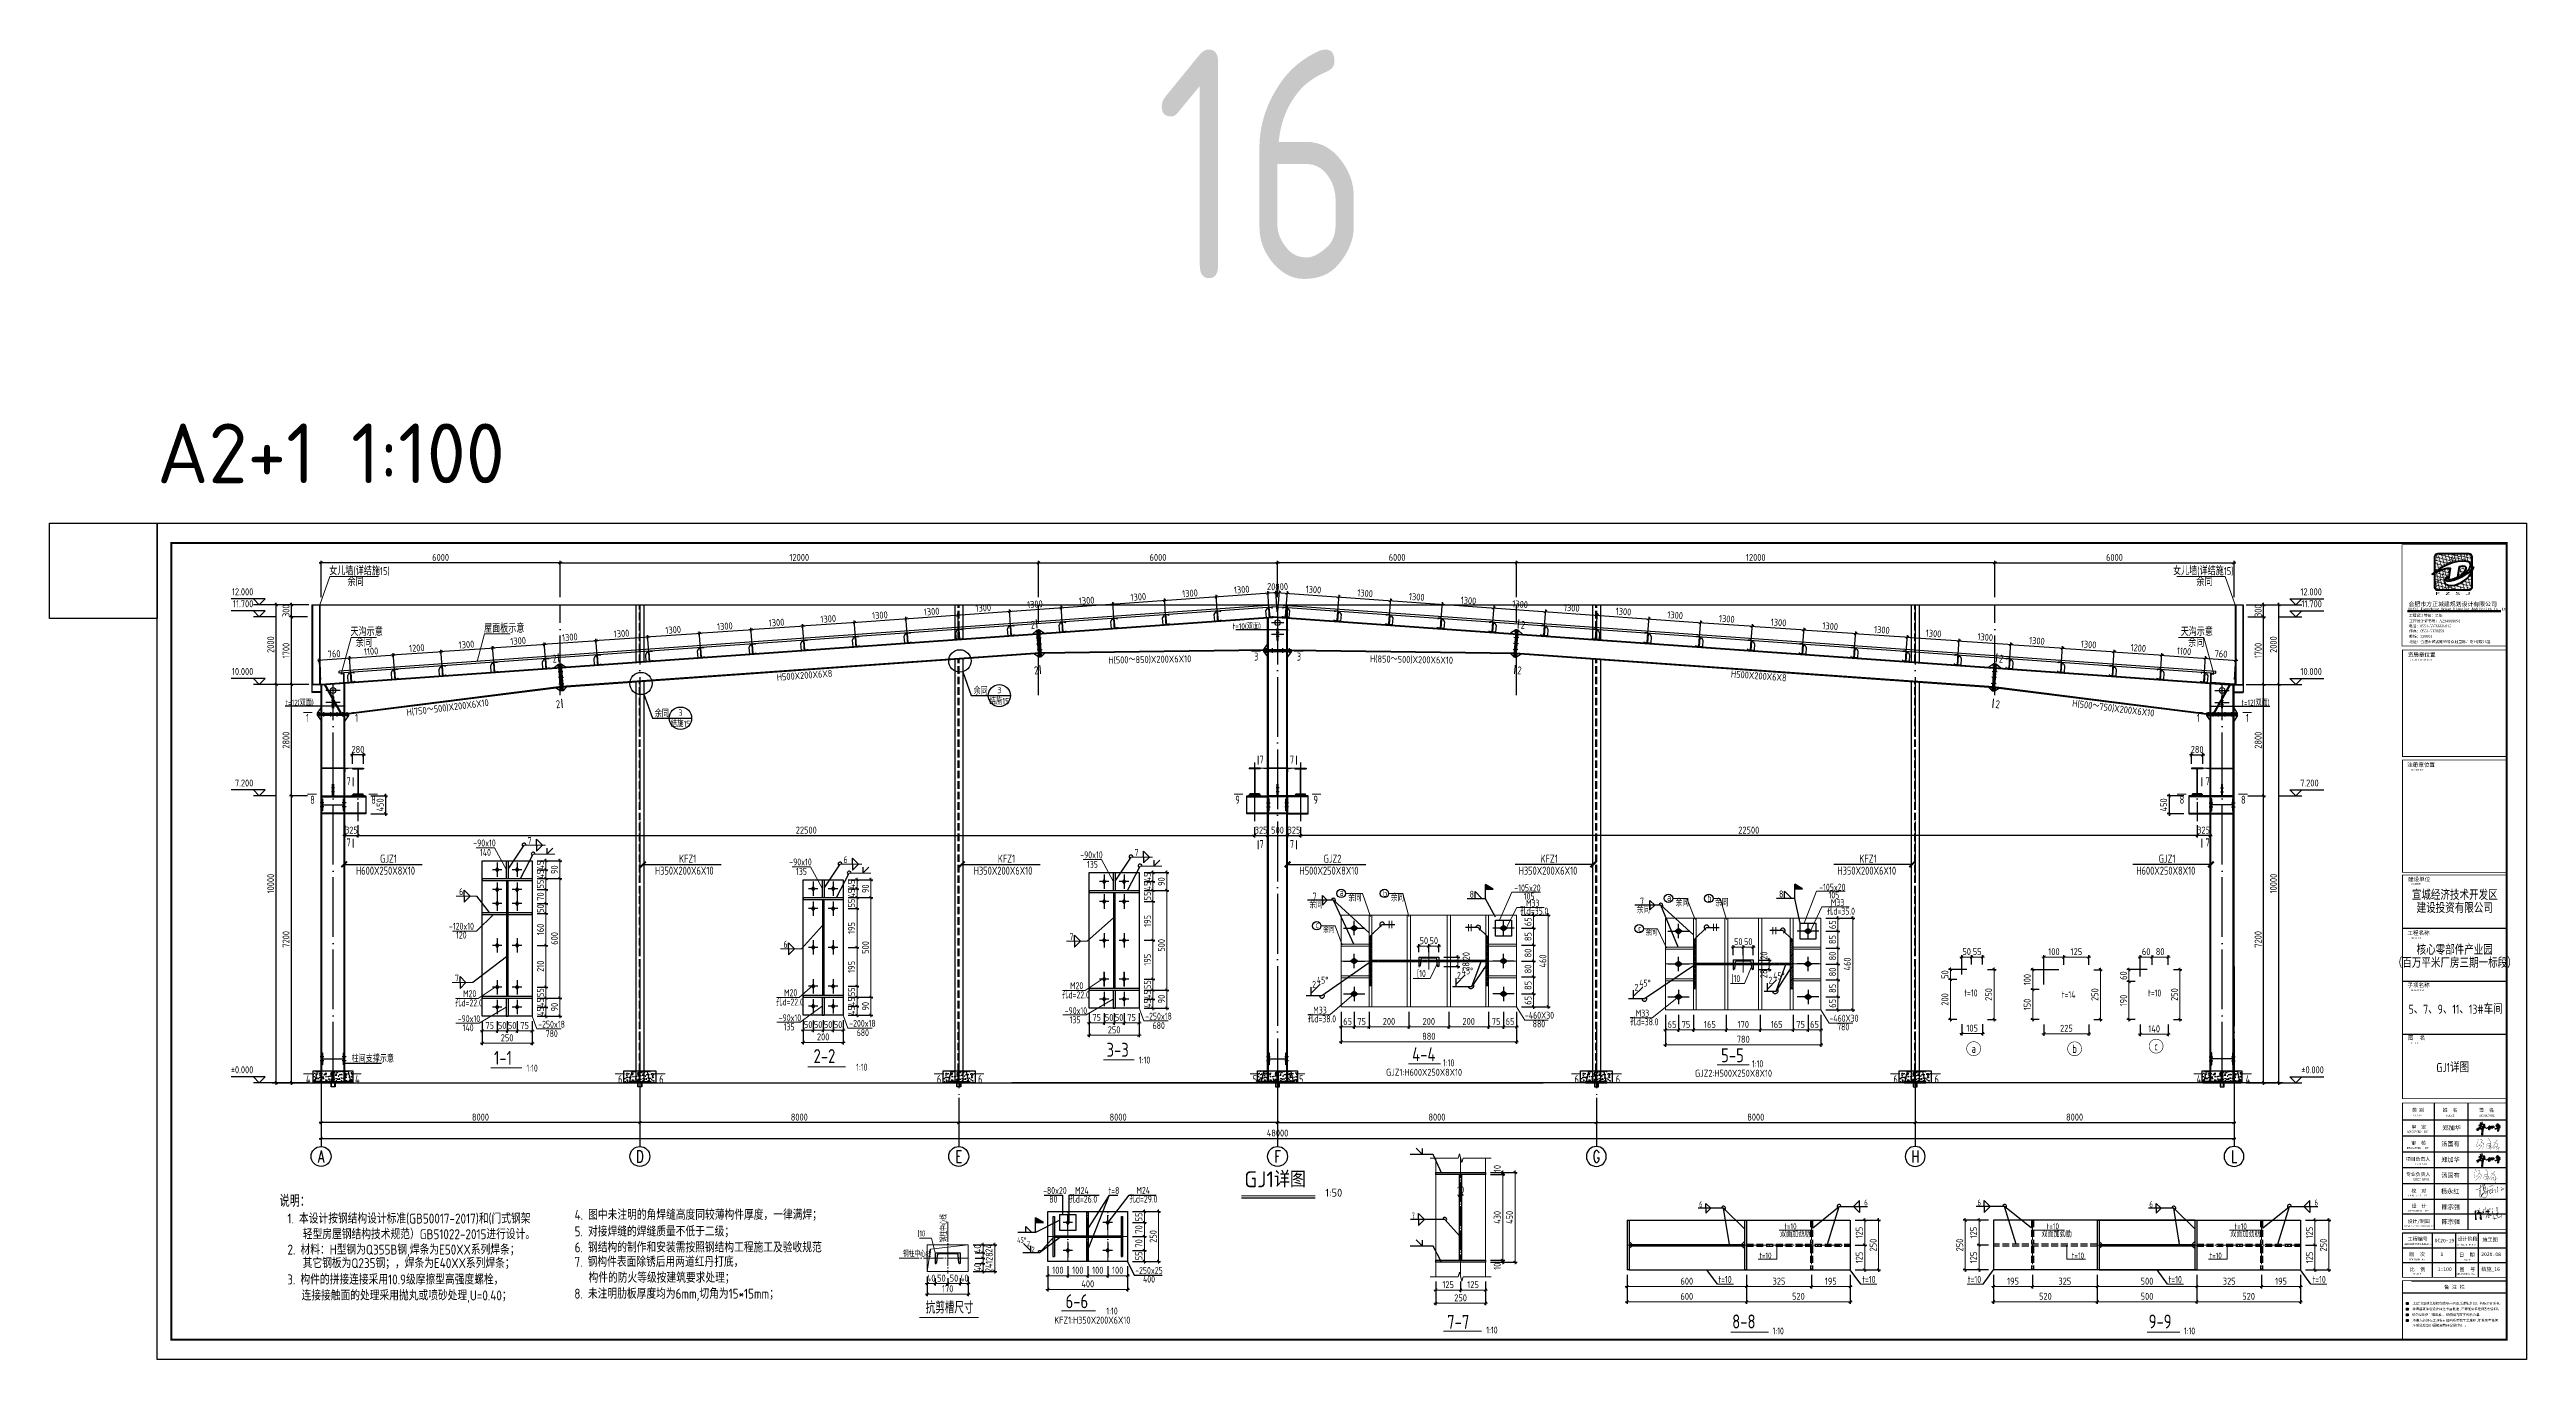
# Model space of a CAD drawing. Extents: x -2746917 to -971774, y -3334247 to -3250358.
# Drawn here: x -1220380 to -1096077, y -3316173 to -3250397 of the extents above; entities that cross this region are included whole.
import ezdxf
from ezdxf.enums import TextEntityAlignment as Align

# ---------------------------------------------------------------- set-up
doc = ezdxf.new("R2010")
doc.units = 0
doc.header["$LTSCALE"] = 1000
doc.header["$MEASUREMENT"] = 0
doc.header["$PDMODE"] = 35
for name, pattern in [('4', [5, 1.5, -1, 1.5, -1]), ('DASH', [0.35, 0.25, -0.1]), ('DOTE', [2.42, 2, -0.2, 0.02, -0.2])]:
    doc.linetypes.add(name, pattern=pattern)
doc.layers.get('0').update_dxf_attribs({"linetype": 'CONTINUOUS'})
doc.layers.get('Defpoints').update_dxf_attribs({"linetype": 'CONTINUOUS'})
for name, color, linetype in [('1', 140, 'CONTINUOUS'), ('10', 7, 'CONTINUOUS'), ('AXIS', 253, 'DOTE'), ('BEAM_CON', 4, 'CONTINUOUS'), ('COLU', 7, 'CONTINUOUS'), ('DIM', 3, 'CONTINUOUS'), ('HATCH', 254, 'CONTINUOUS'), ('NUM', 7, 'CONTINUOUS'), ('PUB_TEXT', 7, 'CONTINUOUS'), ('PUB_TITLE', 4, 'CONTINUOUS'), ('REIN', 1, 'CONTINUOUS'), ('TEXT', 7, 'CONTINUOUS'), ('THIN', 7, 'CONTINUOUS'), ('WALL', 5, 'CONTINUOUS'), ('WELD', 7, 'CONTINUOUS'), ('WIN', 3, 'CONTINUOUS'), ('外框线', 255, 'CONTINUOUS'), ('柱子', 3, 'CONTINUOUS'), ('檩托', 151, 'CONTINUOUS'), ('钢板标注', 253, 'CONTINUOUS')]:
    doc.layers.add(name, color=color, linetype=linetype)
doc.layers.add('yichutu', color=7, linetype='CONTINUOUS', true_color=0xffffff, plot=False)
doc.styles.add('-黑体', font='simhei.ttf')
doc.styles.add('GHF', font='times.ttf')
doc.styles.add('hztxt', font='tssdeng.shx', dxfattribs={"width": 0.8, "bigfont": 'tssdchn.shx'})
doc.styles.add('SJQYTEXTSTYLE', font='GBXWXT.shx', dxfattribs={"bigfont": 'GBHZFS.shx'})
doc.styles.add('STYLE1', font='simhei.ttf', dxfattribs={"width": 0.8})
doc.styles.add('TSSD_Axis', font='Complex.shx', dxfattribs={"width": 0.7, "bigfont": 'hztxt.shx'})
doc.styles.add('TSSD_Dimension', font='tssdeng.shx', dxfattribs={"width": 0.75, "bigfont": 'Hztxt.shx'})
doc.styles.add('TSSD_Label', font='tssdeng.shx', dxfattribs={"width": 0.75, "bigfont": 'hztxt.shx'})
doc.styles.add('TSSD_Norm', font='tssdeng.shx', dxfattribs={"width": 0.75, "bigfont": 'hztxt.shx'})
doc.styles.add('TSSD_Num', font='tssdeng.shx', dxfattribs={"width": 0.75, "bigfont": 'hztxt.shx'})
doc.styles.add('TSSD_Rein', font='Tssdeng.shx', dxfattribs={"width": 0.75, "bigfont": 'hztxt.shx'})
doc.dimstyles.new('SJQY_30_100', dxfattribs={"dimtxt": 350, "dimasz": 100, "dimexe": 250, "dimexo": 250, "dimgap": 100, "dimtad": 1, "dimdec": 0, "dimlfac": 0.3, "dimzin": 0, "dimdsep": 46, "dimtxsty": 'SJQYTEXTSTYLE', "dimblk": 'ARCHTICK', "dimcen": 0, "dimclrd": 256, "dimclre": 256, "dimclrt": 256, "dimadec": 0, "dimazin": 0, "dimtfac": 1, "dimtdec": 0, "dimtix": 1, "dimtmove": 2, "dimatfit": 1, "dimldrblk": 'ARCHTICK', "dimfxl": 1, "dimtvp": 1, "dimtolj": 1, "dimtzin": 0, "dimlwd": -1, "dimlwe": -1, "dimarcsym": 0})
doc.dimstyles.new('TSSD_10_100', dxfattribs={"dimtxt": 350, "dimasz": 100, "dimexe": 100, "dimexo": 250, "dimgap": 100, "dimtad": 1, "dimdec": 0, "dimlfac": 0.1, "dimzin": 0, "dimdsep": 46, "dimtxsty": 'TSSD_Dimension', "dimblk": 'ARCHTICK', "dimcen": 0, "dimdle": 100, "dimclrt": 7, "dimadec": 0, "dimazin": 0, "dimtfac": 1, "dimtdec": 0, "dimtix": 1, "dimtmove": 2, "dimatfit": 3, "dimldrblk": 'ARCHTICK', "dimfxl": 1, "dimtolj": 1, "dimtzin": 0, "dimlwd": 5, "dimarcsym": 0})
doc.dimstyles.new('TSSD_50_100', dxfattribs={"dimtxt": 350, "dimasz": 100, "dimexe": 100, "dimexo": 250, "dimgap": 100, "dimtad": 1, "dimdec": 0, "dimlfac": 0.5, "dimzin": 0, "dimdsep": 46, "dimtxsty": 'TSSD_Dimension', "dimblk": 'ARCHTICK', "dimcen": 0, "dimdle": 100, "dimclrt": 7, "dimadec": 0, "dimazin": 0, "dimtfac": 1, "dimtdec": 0, "dimtix": 1, "dimtmove": 2, "dimatfit": 3, "dimfxl": 1, "dimtolj": 1, "dimtzin": 0, "dimarcsym": 0})
doc.dimstyles.new('TSSD_LEADER_STYLE_200.0', dxfattribs={"dimtxt": 700, "dimasz": 200, "dimexe": 200, "dimexo": 500, "dimgap": 0.09, "dimtad": 0, "dimtih": 1, "dimtoh": 1, "dimdec": 4, "dimzin": 0, "dimdsep": 46, "dimtxsty": 'Standard', "dimcen": 0.09, "dimdle": 200, "dimclrt": 7, "dimadec": 0, "dimazin": 0, "dimtfac": 1, "dimtdec": 4, "dimtofl": 0, "dimtmove": 0, "dimatfit": 3, "dimfxl": 1, "dimtolj": 1, "dimtzin": 0, "dimarcsym": 0})

msp = doc.modelspace()

# ---------------------------------------------------------------- texts
at = {"layer": '10', "color": 6, "style": 'TSSD_Rein', "width": 0.8}
for rotation, p in [(5.2508264, (-1171123.66, -3279492.41)), (354.7491736, (-1146555.13, -3279476.65)), (5.2508264, (-1195123.66, -3281192.41)), (5.2508264, (-1170944.99, -3281778.01)), (354.7491736, (-1146733.8, -3281762.24)), (354.7491736, (-1122555.13, -3281176.65)), (5.2508264, (-1194944.99, -3283478.01)), (354.7491736, (-1122733.8, -3283462.24))]:
    msp.add_text('2', height=400, rotation=rotation, dxfattribs=at).set_placement(p)
for s, p in [('3', (-1159930.33, -3281079.56, -3.33)), ('3', (-1157787.22, -3281079.56, -3.33)), ('1', (-1207510.76, -3284159.48)), ('1', (-1205048.83, -3284159.48)), ('1', (-1112618.38, -3284159.48)), ('1', (-1110156.45, -3284159.48)), ('7', (-1159661.98, -3286247.64)), ('7', (-1158140.7, -3286247.64)), ('7', (-1205481.28, -3287333.72)), ('7', (-1112185.92, -3287333.72)), ('8', (-1207298.4, -3288266.86)), ('8', (-1204237.06, -3288266.86)), ('9', (-1160872.02, -3288266.86)), ('9', (-1156954.78, -3288266.86)), ('8', (-1113481.8, -3288266.86)), ('8', (-1110400.46, -3288266.86)), ('7', (-1205481.28, -3290408.81)), ('7', (-1159661.98, -3290494.62)), ('7', (-1158140.7, -3290494.62)), ('7', (-1112185.92, -3290408.81)), ('4', (-1207510.76, -3302298.96)), ('4', (-1205048.83, -3302298.96)), ('6', (-1191850.32, -3302298.96)), ('6', (-1189784.69, -3302298.96)), ('6', (-1175850.32, -3302298.96)), ('6', (-1173784.69, -3302298.96)), ('5', (-1160003.15, -3302298.96)), ('5', (-1157676.36, -3302298.96)), ('6', (-1143850.32, -3302298.96)), ('6', (-1141784.69, -3302298.96)), ('6', (-1127850.32, -3302298.96)), ('6', (-1125784.69, -3302298.96)), ('4', (-1112630.69, -3302298.96)), ('4', (-1110168.76, -3302298.96))]:
    msp.add_text(s, height=400, dxfattribs=at).set_placement(p)
at = {"layer": 'PUB_TEXT', "color": 3, "style": 'STYLE1'}
msp.add_text('结施_16', height=180.531, dxfattribs=at).set_placement((-1098338.92, -3311723.66))
at = {"layer": 'TEXT', "lineweight": 5}
for s, height, style, width, p in [('女儿墙(详结施15)', 400, 'TSSD_Norm', 0.75, (-1206343.73, -3276787.81)), ('女儿墙(详结施15)', 400, 'TSSD_Norm', 0.75, (-1113813.14, -3276787.81)), ('余同', 400, 'TSSD_Norm', 0.75, (-1205427.33, -3277334.09)), ('余同', 400, 'TSSD_Norm', 0.75, (-1112642.09, -3277334.09)), ('天沟示意', 400, 'TSSD_Norm', 0.75, (-1205275.15, -3279842.35, 1.33)), ('余同', 400, 'TSSD_Norm', 0.75, (-1205011.67, -3280388.64, 1.33)), ('屋面板示意', 400, 'TSSD_Norm', 0.75, (-1198575.57, -3279674.1, 1.01)), ('天沟示意', 400, 'TSSD_Norm', 0.75, (-1113429.69, -3279842.35, 1.33)), ('余同', 400, 'TSSD_Norm', 0.75, (-1113057.74, -3280388.64, 1.33)), ('余同', 350, 'TSSD_Rein', 0.75, (-1174006.89, -3282782.31)), ('余同', 350, 'TSSD_Rein', 0.75, (-1190006.89, -3283915.64)), ('7', 350, 'TSSD_Rein', 0.7, (-1156989.72, -3293082.1, -576)), ('a', 350, 'TSSD_Rein', 0.7, (-1155634.04, -3292896.84, -7132.85)), ('余同', 350, 'TSSD_Rein', 0.7, (-1155202.75, -3293168.63, -7180.85)), ('b', 350, 'TSSD_Rein', 0.7, (-1153464.84, -3292936.62, -7132.85)), ('余同', 350, 'TSSD_Rein', 0.7, (-1153066.85, -3293168.63, -7180.85)), ('8', 350, 'TSSD_Rein', 0.7, (-1149111.82, -3292986.64, -7180.85)), ('-105x20', 350, 'TSSD_Rein', 0.7, (-1146868.28, -3292670.79, -403.2)), ('105', 350, 'TSSD_Rein', 0.7, (-1146399.54, -3293090.85, -403.2)), ('8', 350, 'TSSD_Rein', 0.7, (-1133584.68, -3292971, -7180.85)), ('-105x20', 350, 'TSSD_Rein', 0.7, (-1131569.41, -3292633.96, -403.2)), ('105', 350, 'TSSD_Rein', 0.7, (-1131100.68, -3293027.98, -403.2)), ('余同', 350, 'TSSD_Rein', 0.7, (-1157153.63, -3293512.17, -576)), ('孔d=35.0', 350, 'TSSD_Rein', 0.7, (-1146581.98, -3293830.22, -624)), ('M33', 350, 'TSSD_Rein', 0.7, (-1146284.78, -3293434.84, -624)), ('余同', 350, 'TSSD_Rein', 0.7, (-1140724.4, -3293761.45, -576)), ('7', 350, 'TSSD_Rein', 0.7, (-1140560.5, -3293331.38, -576)), ('a', 350, 'TSSD_Rein', 0.7, (-1139204.81, -3293146.11, -7132.85)), ('余同', 350, 'TSSD_Rein', 0.7, (-1138773.52, -3293417.9, -7180.85)), ('b', 350, 'TSSD_Rein', 0.7, (-1137185.61, -3293185.9, -7132.85)), ('余同', 350, 'TSSD_Rein', 0.7, (-1136787.62, -3293417.9, -7180.85)), ('孔d=35.0', 350, 'TSSD_Rein', 0.7, (-1131192.57, -3293837.36, -624)), ('M33', 350, 'TSSD_Rein', 0.7, (-1130985.91, -3293399.58, -624)), ('c', 350, 'TSSD_Rein', 0.7, (-1156839.35, -3294519.19, -7132.85)), ('余同', 300, 'TSSD_Rein', 0.7, (-1156463.54, -3294745.16, -7180.85)), ('c', 350, 'TSSD_Rein', 0.7, (-1140660.12, -3294696.68, -7132.85)), ('余同', 300, 'TSSD_Rein', 0.7, (-1140284.31, -3294894.44, -7180.85)), ('[10', 350, 'TSSD_Rein', 0.7, (-1151756.65, -3296971.57, -192)), ('[10', 350, 'TSSD_Rein', 0.7, (-1135977.42, -3297220.85, -192)), ('t=10', 350, 'TSSD_Rein', 0.7, (-1124296.83, -3297942.8)), ('t=14', 350, 'TSSD_Rein', 0.7, (-1119400.62, -3298028.59)), ('t=10', 350, 'TSSD_Rein', 0.7, (-1115073.17, -3297947.99)), ('孔d=38.0', 350, 'TSSD_Rein', 0.7, (-1157239.79, -3299245.01, -432)), ('M33', 350, 'TSSD_Rein', 0.7, (-1156961.33, -3298810.26, -432)), ('-460X30', 350, 'TSSD_Rein', 0.7, (-1146332.94, -3299064.7, -480)), ('M33', 350, 'TSSD_Rein', 0.7, (-1140782.1, -3298959.53, -432)), ('-460X30', 350, 'TSSD_Rein', 0.7, (-1131053.71, -3299213.97, -480)), ('880', 350, 'TSSD_Rein', 0.7, (-1145947.07, -3299496.66, -480)), ('孔d=38.0', 350, 'TSSD_Rein', 0.7, (-1141060.56, -3299394.29, -432)), ('780', 350, 'TSSD_Rein', 0.7, (-1130667.84, -3299645.94, -480)), ('1:10', 350, 'TSSD_Rein', 0.7, (-1150448.5, -3301451.46, -1486)), ('1:10', 350, 'TSSD_Rein', 0.7, (-1134947.15, -3301500.56, -1486)), ('说明：', 600, 'TSSD_Rein', 0.85, (-1208837.63, -3308510.05, 244)), ('1. 本设计按钢结构设计标准(GB50017-2017)和(门式钢架', 500, 'TSSD_Rein', 0.85, (-1208442.03, -3309346.96, 244)), ('4. 图中未注明的角焊缝高度同较薄构件厚度，一律满焊；', 500, 'TSSD_Rein', 0.85, (-1194032.55, -3309158, 244)), ('7', 300, 'TSSD_Label', 0.7, (-1152031.03, -3309094.25, 1434)), ('6', 300, 'TSSD_Label', 0.7, (-1137597.94, -3308529.18, 24)), ('6', 300, 'TSSD_Label', 0.7, (-1129311.96, -3308441.32, -72)), ('6', 300, 'TSSD_Label', 0.7, (-1123627.95, -3308441.32, -72)), ('6', 300, 'TSSD_Label', 0.7, (-1115002.47, -3308529.18, 24)), ('6', 300, 'TSSD_Label', 0.7, (-1106716.48, -3308441.32, -72)), ('轻型房屋钢结构技术规范）GB51022-2015进行设计。', 500, 'TSSD_Rein', 0.85, (-1207668.31, -3310132.56, 244)), ('5. 对接焊缝的焊缝质量不低于二级；', 500, 'TSSD_Rein', 0.85, (-1194029.15, -3309993.93, 244)), ('[10', 300, 'TSSD_Rein', 0.7, (-1176818.45, -3309995.23, 192)), ('双面加劲肋', 300, 'TSSD_Rein', 0.75, (-1133534.32, -3310030.46, -1266)), ('t=10', 300, 'TSSD_Rein', 0.75, (-1133321.77, -3309638.41, -1266)), ('双面加劲肋', 300, 'TSSD_Rein', 0.75, (-1120413.19, -3310030.46, -1266)), ('t=10', 300, 'TSSD_Rein', 0.75, (-1120153.53, -3309638.41, -1266)), ('双面加劲肋', 300, 'TSSD_Rein', 0.75, (-1110938.84, -3310030.46, -1266)), ('t=10', 300, 'TSSD_Rein', 0.75, (-1110726.29, -3309638.41, -1266)), ('2. 材料：H型钢为Q355B钢,焊条为E50XX系列焊条；', 500, 'TSSD_Rein', 0.85, (-1208439.52, -3310906.11, 244)), ('其它钢板为Q235钢；，焊条为E40XX系列焊条；', 500, 'TSSD_Rein', 0.85, (-1207676.6, -3311585.17, -188)), ('7. 钢构件表面除锈后用两道红丹打底，', 500, 'TSSD_Rein', 0.85, (-1194038.84, -3311519.07, -188)), ('6. 钢结构的制作和安装需按照钢结构工程施工及验收规范', 500, 'TSSD_Rein', 0.85, (-1194029.15, -3310793.93, 244)), ('钢柱中心线', 300, 'TSSD_Rein', 0.7, (-1177542.78, -3311021.97, 48)), ('t=10', 300, 'TSSD_Rein', 0.75, (-1134579.25, -3311105.17, -1362)), ('t=10', 300, 'TSSD_Rein', 0.75, (-1118896.05, -3311105.17, -1362)), ('t=10', 300, 'TSSD_Rein', 0.75, (-1111983.77, -3311105.17, -1362)), ('3. 构件的拼接连接采用10.9级摩擦型高强度螺栓，', 500, 'TSSD_Rein', 0.85, (-1208450.74, -3312406.88, -188)), ('  连接接触面的处理采用抛丸或喷砂处理,U=0.40；', 500, 'TSSD_Rein', 0.85, (-1208248.16, -3313206.88, -188)), ('8. 未注明肋板厚度均为6mm,切角为15*15mm；', 500, 'TSSD_Rein', 0.85, (-1194044.15, -3313119.07, -188)), ('构件的防火等级按建筑要求处理；', 500, 'TSSD_Rein', 0.85, (-1193331.53, -3312319.07, -188)), ('t=10', 350, 'TSSD_Norm', 0.7, (-1136638.63, -3312326.99, 48)), ('t=10', 350, 'TSSD_Norm', 0.7, (-1129416.13, -3312326.99, 48)), ('t=10', 350, 'TSSD_Norm', 0.7, (-1124116.09, -3312326.99, 48)), ('t=10', 350, 'TSSD_Norm', 0.7, (-1114043.15, -3312326.99, 48)), ('t=10', 350, 'TSSD_Norm', 0.7, (-1106820.65, -3312326.99, 48)), ('8-8', 700, 'TSSD_Label', 0.8, (-1135937.02, -3314613.7, 288)), ('9-9', 700, 'TSSD_Label', 0.8, (-1115038.07, -3314613.7, 288)), ('7-7', 700, 'TSSD_Label', 0.8, (-1150240.91, -3314635.32)), ('1:10', 350, 'TSSD_Rein', 0.7, (-1148280.49, -3314870.25, -910)), ('1:10', 350, 'TSSD_Rein', 0.7, (-1133914.69, -3314917.21, -622)), ('1:10', 350, 'TSSD_Rein', 0.7, (-1113272.05, -3314917.21, -622))]:
    msp.add_text(s, height=height, dxfattribs=dict(at, style=style, width=width)).set_placement(p)
at = {"layer": 'TEXT', "lineweight": 5, "ltscale": 1.5, "style": 'TSSD_Rein', "width": 0.75}
for s, p in [('t=10(双面)', (-1161008.46, -3279506.38, -3.33)), ('t=12(双面)', (-1208540.49, -3283345.01)), ('t=12(双面)', (-1110385.95, -3283345.01))]:
    msp.add_text(s, height=300, dxfattribs=at).set_placement(p)
at = {"layer": 'TEXT', "ltscale": 1.5, "width": 0.75}
for s, rotation, style, p in [('H500X200X6X8', 4.2357141, 'TSSD_Norm', (-1183872.57, -3282096.13)), ('H(500～850)X200X6X10', 1, 'TSSD_Rein', (-1167245.95, -3281233.19)), ('H(850～500)X200X6X10', 359, 'TSSD_Rein', (-1154117.4, -3281165.88)), ('H500X200X6X8', 355.7642859, 'TSSD_Norm', (-1136010.83, -3281920.15)), ('H(750～500)X200X6X10', 7, 'TSSD_Norm', (-1202443.26, -3283861.35)), ('H(500～750)X200X6X10', 353, 'TSSD_Norm', (-1118891.94, -3283391.33))]:
    msp.add_text(s, height=350, rotation=rotation, dxfattribs=dict(at, style=style)).set_placement(p)
at = {"layer": 'TEXT', "lineweight": 9}
for s, height, style, width, p in [('-90x10', 350, 'TSSD_Rein', 0.7, (-1199114.76, -3290411.84, -96)), ('7', 350, 'TSSD_Rein', 0.7, (-1196390.23, -3290295.69, -288)), ('140', 350, 'TSSD_Rein', 0.7, (-1198778.85, -3290889.01, -96)), ('-90x10', 350, 'TSSD_Rein', 0.7, (-1183255.68, -3291366.39, 192)), ('135', 350, 'TSSD_Rein', 0.7, (-1182919.77, -3291843.57, 192)), ('6', 350, 'TSSD_Rein', 0.7, (-1180531.15, -3291250.25)), ('-90x10', 350, 'TSSD_Rein', 0.7, (-1168654.42, -3291009.14, 192)), ('135', 350, 'TSSD_Rein', 0.7, (-1168318.52, -3291486.32, 192)), ('7', 350, 'TSSD_Rein', 0.7, (-1165929.89, -3290893)), ('6', 350, 'TSSD_Rein', 0.7, (-1199826.46, -3292857.45, -576)), ('-120x10', 350, 'TSSD_Rein', 0.7, (-1200333.35, -3294595.2, -288)), ('120', 350, 'TSSD_Rein', 0.7, (-1199980.73, -3295039.21, -288)), ('6', 350, 'TSSD_Rein', 0.7, (-1183547.29, -3295498.66, -288)), ('7', 350, 'TSSD_Rein', 0.7, (-1169196.03, -3295112.59, -288)), ('7', 350, 'TSSD_Rein', 0.7, (-1200036.23, -3297193.54, -576)), ('M20', 350, 'TSSD_Rein', 0.7, (-1199628.72, -3297981.88, -96)), ('M20', 350, 'TSSD_Rein', 0.7, (-1183519.64, -3297936.44, 192)), ('孔d=22.0', 350, 'TSSD_Rein', 0.7, (-1169575.56, -3298040.78, 192)), ('M20', 350, 'TSSD_Rein', 0.7, (-1169168.39, -3297579.19, 192)), ('孔d=22.0', 350, 'TSSD_Rein', 0.7, (-1200035.9, -3298443.48, -96)), ('-90x10', 350, 'TSSD_Rein', 0.7, (-1199894.18, -3299236.46, -288)), ('孔d=22.0', 350, 'TSSD_Rein', 0.7, (-1183926.81, -3298398.03, 192)), ('-90x10', 350, 'TSSD_Rein', 0.7, (-1183785.1, -3299191.02)), ('-90x10', 350, 'TSSD_Rein', 0.7, (-1169433.84, -3298833.77)), ('135', 350, 'TSSD_Rein', 0.7, (-1169188.53, -3299288.69)), ('-250x18', 350, 'TSSD_Rein', 0.7, (-1165394.88, -3299110.92, 192)), ('140', 350, 'TSSD_Rein', 0.7, (-1199648.87, -3299691.39, -288)), ('-250x18', 350, 'TSSD_Rein', 0.7, (-1195855.21, -3299513.62, -96)), ('780', 350, 'TSSD_Rein', 0.7, (-1195482.69, -3299984.09, -96)), ('135', 350, 'TSSD_Rein', 0.7, (-1183539.79, -3299645.94)), ('-200x18', 350, 'TSSD_Rein', 0.7, (-1180246.13, -3299468.17, 192)), ('680', 350, 'TSSD_Rein', 0.7, (-1179873.61, -3299938.64, 192)), ('680', 350, 'TSSD_Rein', 0.7, (-1165022.35, -3299581.39, 192)), ('1-1', 700, 'TSSD_Label', 0.8, (-1198072.99, -3301376.91)), ('1:10', 350, 'TSSD_Rein', 0.7, (-1196447.75, -3301717.48)), ('2-2', 700, 'TSSD_Label', 0.8, (-1182039.11, -3301289.14, 288)), ('1:10', 350, 'TSSD_Rein', 0.7, (-1179901.48, -3301672.04, 288)), ('3-3', 700, 'TSSD_Label', 0.8, (-1167335.49, -3300974.22, 288)), ('1:10', 350, 'TSSD_Rein', 0.7, (-1165710.25, -3301314.79, 288)), ('4-4', 700, 'TSSD_Label', 0.8, (-1151996.8, -3301197.82, -576)), ('5-5', 700, 'TSSD_Label', 0.8, (-1136495.45, -3301246.92, -576)), ('-80x20', 350, 'TSSD_Rein', 0.7, (-1170518.29, -3307862.95)), ('M24', 350, 'TSSD_Rein', 0.7, (-1168913.9, -3307862.95)), ('t=8', 350, 'TSSD_Rein', 0.7, (-1167242.63, -3307862.95)), ('M24', 350, 'TSSD_Rein', 0.7, (-1165836.53, -3307857.5)), ('80', 350, 'TSSD_Rein', 0.7, (-1170209.83, -3308297.9)), ('孔d=26.0', 350, 'TSSD_Rein', 0.7, (-1169210.67, -3308297.9)), ('孔d=29.0', 350, 'TSSD_Rein', 0.7, (-1166194, -3308292.45)), ('-250x25', 350, 'TSSD_Rein', 0.7, (-1165896.95, -3311875.99)), ('400', 350, 'TSSD_Rein', 0.7, (-1165503.57, -3312310.94)), ('6-6', 700, 'TSSD_Label', 0.8, (-1169393.35, -3313599.59, 48))]:
    msp.add_text(s, height=height, dxfattribs=dict(at, style=style, width=width)).set_placement(p)
at = {"layer": 'TEXT'}
for s, height, style, width, p in [('H600X250X8X10', 400, 'TSSD_Norm', 0.8, (-1205001.34, -3291828.58)), ('H350X200X6X10', 400, 'TSSD_Norm', 0.8, (-1190001.34, -3291828.58)), ('H350X200X6X10', 400, 'TSSD_Norm', 0.8, (-1174001.34, -3291828.58)), ('H500X250X8X10', 400, 'TSSD_Norm', 0.8, (-1157653.5, -3291828.58)), ('H350X200X6X10', 400, 'TSSD_Norm', 0.8, (-1146656.64, -3291828.58)), ('H350X200X6X10', 400, 'TSSD_Norm', 0.8, (-1130656.64, -3291828.58)), ('H600X250X8X10', 400, 'TSSD_Norm', 0.8, (-1115656.64, -3291828.58)), ('1:10', 350, 'TSSD_Rein', 0.7, (-1167344.12, -3313912.39, 48))]:
    msp.add_text(s, height=height, dxfattribs=dict(at, style=style, width=width)).set_placement(p)
at = {"layer": 'TEXT', "color": 6, "style": 'TSSD_Norm', "width": 0.8}
for s, height, p in [('GJZ1', 400, (-1203789.62, -3291226.32)), ('KFZ1', 400, (-1188789.62, -3291226.32)), ('KFZ1', 400, (-1172789.62, -3291226.32)), ('GJZ2', 400, (-1156441.78, -3291226.32)), ('KFZ1', 400, (-1145554.51, -3291226.32)), ('KFZ1', 400, (-1129554.51, -3291226.32)), ('GJZ1', 400, (-1114529.9, -3291226.32)), ('GJZ1:H600X250X8X10', 350, (-1153303.49, -3301927.2)), ('GJZ2:H500X250X8X10', 350, (-1137802.15, -3301976.3)), ('KFZ1:H350X200X6X10', 350, (-1169958.59, -3314372.63, 576))]:
    msp.add_text(s, height=height, dxfattribs=at).set_placement(p)
at = {"layer": 'TEXT', "ltscale": 1.5, "style": 'TSSD_Rein', "width": 0.75}
msp.add_text('柱间支撑示意', height=350, dxfattribs=at).set_placement((-1205222.97, -3301249.44))
at = {"layer": 'TEXT', "color": 0, "lineweight": 5, "style": 'TSSD_Norm'}
for s, height, p in [('GJ1详图', 800, (-1160421.59, -3307766.39)), ('1:50', 400, (-1156361.47, -3308119.16))]:
    msp.add_text(s, height=height, dxfattribs=at).set_placement(p, align=Align.BOTTOM_LEFT)
at = {"layer": 'TEXT', "lineweight": 5, "style": 'TSSD_Rein', "width": 0.7}
msp.add_text('钢柱中心线', height=300, rotation=90, dxfattribs=at).set_placement((-1175357.78, -3310284.48, 48))
at = {"layer": 'TEXT', "lineweight": 5, "style": 'TSSD_Rein', "width": 0.8}
msp.add_text('抗剪槽尺寸', height=600, dxfattribs=at).set_placement((-1175211.6, -3313864.41), align=Align.CENTER)
at = {"layer": 'THIN', "style": 'TSSD_Label', "width": 0.75}
for s, p in [('12.000', (-1210152.53, -3277906.82, -1.2)), ('12.000', (-1106345.06, -3277906.82, -1.2)), ('11.700', (-1210152.53, -3278506.82, -1.2)), ('11.700', (-1106345.06, -3278506.82, -2.4)), ('10.000', (-1210152.53, -3281906.82, -1.2)), ('10.000', (-1106345.06, -3281906.82, -1.2)), ('7.200', (-1210152.53, -3287506.82, -1.2)), ('7.200', (-1106506.6, -3287506.82, -1.2)), ('%%p0.000', (-1210152.53, -3301906.82)), ('%%p0.000', (-1106244.1, -3301906.82))]:
    msp.add_text(s, height=350, dxfattribs=at).set_placement(p, align=Align.BOTTOM_RIGHT)
at = {"layer": 'WIN', "color": 3, "style": 'hztxt', "width": 0.8}
for s, height, p in [('16', 11520, (-1159495.42, -3261916.56)), ('GJ1详图', 460, (-1099776.62, -3301745.49))]:
    msp.add_text(s, height=height, dxfattribs=at).set_placement(p, align=Align.CENTER)

# ---------------------------------------------------------------- blocks, each defined once
blk = doc.blocks.new('ts_axno')
at = {"color": 0, "linetype": 'ByBlock', "lineweight": -2}
blk.add_circle((0, 0), 0.5, dxfattribs=at)
at = {"color": 0, "linetype": 'ByBlock', "lineweight": -2, "style": 'TSSD_Axis', "width": 0.7}
blk.add_attdef('A', text='', height=0.6, dxfattribs=at).set_placement((0, 0), align=Align.MIDDLE_CENTER)
blk = doc.blocks.new('_ArchTick')
at = {"color": 0, "const_width": 0.5}
blk.add_lwpolyline([(-0.71, -0.71), (0.71, 0.71)], dxfattribs=at)
blk = doc.blocks.new('*D982')
at = {"layer": 'Defpoints', "color": 0, "ltscale": 1.5}
for p in [(-1174754, -3303040), (-1158754, -3303040), (-1174754, -3304278)]:
    blk.add_point(p, dxfattribs=at)
at = {"layer": 'DIM', "color": 0, "lineweight": -2, "ltscale": 1.5}
for p, q in [((-1174754, -3303290), (-1174754, -3304378)), ((-1158754, -3303290), (-1158754, -3304378)), ((-1158654, -3304278), (-1174854, -3304278))]:
    blk.add_line(p, q, dxfattribs=at)
at = {"layer": 'DIM', "color": 0, "lineweight": -2, "ltscale": 1.5, "xscale": 100, "yscale": 100, "zscale": 100, "rotation": 180}
blk.add_blockref('_ArchTick', (-1174754, -3304278), dxfattribs=at)
at = {"layer": 'DIM', "color": 0, "lineweight": -2, "ltscale": 1.5, "xscale": 100, "yscale": 100, "zscale": 100}
blk.add_blockref('_ArchTick', (-1158754, -3304278), dxfattribs=at)
at = {"layer": 'DIM', "color": 7, "ltscale": 1.5, "insert": (-1166754, -3304003), "char_height": 350, "attachment_point": 5, "style": 'TSSD_Dimension'}
blk.add_mtext('\\A1;8000', dxfattribs=at)
blk = doc.blocks.new('*D983')
at = {"layer": 'Defpoints', "color": 0, "ltscale": 1.5}
for p in [(-1190754, -3303040), (-1174754, -3303040), (-1190754, -3304278)]:
    blk.add_point(p, dxfattribs=at)
at = {"layer": 'DIM', "color": 0, "lineweight": -2, "ltscale": 1.5}
for p, q in [((-1190754, -3303290), (-1190754, -3304378)), ((-1174754, -3303290), (-1174754, -3304378)), ((-1174654, -3304278), (-1190854, -3304278))]:
    blk.add_line(p, q, dxfattribs=at)
at = {"layer": 'DIM', "color": 0, "lineweight": -2, "ltscale": 1.5, "xscale": 100, "yscale": 100, "zscale": 100, "rotation": 180}
blk.add_blockref('_ArchTick', (-1190754, -3304278), dxfattribs=at)
at = {"layer": 'DIM', "color": 0, "lineweight": -2, "ltscale": 1.5, "xscale": 100, "yscale": 100, "zscale": 100}
blk.add_blockref('_ArchTick', (-1174754, -3304278), dxfattribs=at)
at = {"layer": 'DIM', "color": 7, "ltscale": 1.5, "insert": (-1182754, -3304003), "char_height": 350, "attachment_point": 5, "style": 'TSSD_Dimension'}
blk.add_mtext('\\A1;8000', dxfattribs=at)
blk = doc.blocks.new('*D984')
at = {"layer": 'Defpoints', "color": 0, "ltscale": 1.5}
for p in [(-1206754, -3303040), (-1190754, -3303040), (-1206754, -3304278)]:
    blk.add_point(p, dxfattribs=at)
at = {"layer": 'DIM', "color": 0, "lineweight": -2, "ltscale": 1.5}
for p, q in [((-1206754, -3303290), (-1206754, -3304378)), ((-1190754, -3303290), (-1190754, -3304378)), ((-1190654, -3304278), (-1206854, -3304278))]:
    blk.add_line(p, q, dxfattribs=at)
at = {"layer": 'DIM', "color": 0, "lineweight": -2, "ltscale": 1.5, "xscale": 100, "yscale": 100, "zscale": 100, "rotation": 180}
blk.add_blockref('_ArchTick', (-1206754, -3304278), dxfattribs=at)
at = {"layer": 'DIM', "color": 0, "lineweight": -2, "ltscale": 1.5, "xscale": 100, "yscale": 100, "zscale": 100}
blk.add_blockref('_ArchTick', (-1190754, -3304278), dxfattribs=at)
at = {"layer": 'DIM', "color": 7, "ltscale": 1.5, "insert": (-1198754, -3304003), "char_height": 350, "attachment_point": 5, "style": 'TSSD_Dimension'}
blk.add_mtext('\\A1;8000', dxfattribs=at)
blk = doc.blocks.new('*D985')
at = {"layer": 'Defpoints', "color": 0, "ltscale": 1.5}
for p in [(-1206754, -3303040), (-1110754, -3303040), (-1110754, -3305078)]:
    blk.add_point(p, dxfattribs=at)
at = {"layer": 'DIM', "color": 0, "lineweight": -2, "ltscale": 1.5}
for p, q in [((-1206754, -3303290), (-1206754, -3305178)), ((-1110754, -3303290), (-1110754, -3305178)), ((-1206854, -3305078), (-1110654, -3305078))]:
    blk.add_line(p, q, dxfattribs=at)
at = {"layer": 'DIM', "color": 0, "lineweight": -2, "ltscale": 1.5, "xscale": 100, "yscale": 100, "zscale": 100, "rotation": 180}
blk.add_blockref('_ArchTick', (-1206754, -3305078), dxfattribs=at)
at = {"layer": 'DIM', "color": 0, "lineweight": -2, "ltscale": 1.5, "xscale": 100, "yscale": 100, "zscale": 100}
blk.add_blockref('_ArchTick', (-1110754, -3305078), dxfattribs=at)
at = {"layer": 'DIM', "color": 7, "ltscale": 1.5, "insert": (-1158754, -3304803), "char_height": 350, "attachment_point": 5, "style": 'TSSD_Dimension'}
blk.add_mtext('\\A1;48000', dxfattribs=at)
blk = doc.blocks.new('*D986')
at = {"layer": 'Defpoints', "color": 0, "ltscale": 1.5}
for p in [(-1205554, -3289093), (-1204904, -3289093), (-1204904, -3289867)]:
    blk.add_point(p, dxfattribs=at)
at = {"layer": 'DIM', "color": 0, "lineweight": -2, "ltscale": 1.5}
for p, q in [((-1205554, -3289867), (-1205654, -3289867)), ((-1205554, -3289343), (-1205554, -3289967)), ((-1205554, -3289867), (-1204904, -3289867)), ((-1204904, -3289343), (-1204904, -3289967)), ((-1204904, -3289867), (-1204804, -3289867))]:
    blk.add_line(p, q, dxfattribs=at)
at = {"layer": 'DIM', "color": 0, "lineweight": -2, "ltscale": 1.5, "xscale": 100, "yscale": 100, "zscale": 100}
blk.add_blockref('_ArchTick', (-1205554, -3289867), dxfattribs=at)
at = {"layer": 'DIM', "color": 0, "lineweight": -2, "ltscale": 1.5, "xscale": 100, "yscale": 100, "zscale": 100, "rotation": 180}
blk.add_blockref('_ArchTick', (-1204904, -3289867), dxfattribs=at)
at = {"layer": 'DIM', "color": 7, "ltscale": 1.5, "insert": (-1205229, -3289592), "char_height": 350, "attachment_point": 5, "style": 'TSSD_Dimension'}
blk.add_mtext('\\A1;325', dxfattribs=at)
blk = doc.blocks.new('*D987')
at = {"layer": 'Defpoints', "color": 0, "ltscale": 1.5}
for p in [(-1204904, -3289093), (-1159904, -3289193), (-1159904, -3289867)]:
    blk.add_point(p, dxfattribs=at)
at = {"layer": 'DIM', "color": 0, "lineweight": -2, "ltscale": 1.5}
for p, q in [((-1205004, -3289867), (-1159804, -3289867)), ((-1204904, -3289343), (-1204904, -3289967)), ((-1159904, -3289443), (-1159904, -3289967))]:
    blk.add_line(p, q, dxfattribs=at)
at = {"layer": 'DIM', "color": 0, "lineweight": -2, "ltscale": 1.5, "xscale": 100, "yscale": 100, "zscale": 100, "rotation": 180}
blk.add_blockref('_ArchTick', (-1204904, -3289867), dxfattribs=at)
at = {"layer": 'DIM', "color": 0, "lineweight": -2, "ltscale": 1.5, "xscale": 100, "yscale": 100, "zscale": 100}
blk.add_blockref('_ArchTick', (-1159904, -3289867), dxfattribs=at)
at = {"layer": 'DIM', "color": 7, "ltscale": 1.5, "insert": (-1182404, -3289592), "char_height": 350, "attachment_point": 5, "style": 'TSSD_Dimension'}
blk.add_mtext('\\A1;22500', dxfattribs=at)
blk = doc.blocks.new('*D988')
at = {"layer": 'Defpoints', "color": 0, "ltscale": 1.5}
for p in [(-1159904, -3289193), (-1159254, -3289193), (-1159254, -3289867)]:
    blk.add_point(p, dxfattribs=at)
at = {"layer": 'DIM', "color": 0, "lineweight": -2, "ltscale": 1.5}
for p, q in [((-1159904, -3289867), (-1160004, -3289867)), ((-1159904, -3289443), (-1159904, -3289967)), ((-1159904, -3289867), (-1159254, -3289867)), ((-1159254, -3289443), (-1159254, -3289967)), ((-1159254, -3289867), (-1159154, -3289867))]:
    blk.add_line(p, q, dxfattribs=at)
at = {"layer": 'DIM', "color": 0, "lineweight": -2, "ltscale": 1.5, "xscale": 100, "yscale": 100, "zscale": 100}
blk.add_blockref('_ArchTick', (-1159904, -3289867), dxfattribs=at)
at = {"layer": 'DIM', "color": 0, "lineweight": -2, "ltscale": 1.5, "xscale": 100, "yscale": 100, "zscale": 100, "rotation": 180}
blk.add_blockref('_ArchTick', (-1159254, -3289867), dxfattribs=at)
at = {"layer": 'DIM', "color": 7, "ltscale": 1.5, "insert": (-1159579, -3289592), "char_height": 350, "attachment_point": 5, "style": 'TSSD_Dimension'}
blk.add_mtext('\\A1;325', dxfattribs=at)
blk = doc.blocks.new('*D989')
at = {"layer": 'Defpoints', "color": 0, "ltscale": 1.5}
for p in [(-1159254, -3289193), (-1158254, -3289193), (-1158254, -3289867)]:
    blk.add_point(p, dxfattribs=at)
at = {"layer": 'DIM', "color": 0, "lineweight": -2, "ltscale": 1.5}
for p, q in [((-1159354, -3289867), (-1158154, -3289867)), ((-1159254, -3289443), (-1159254, -3289967)), ((-1158254, -3289443), (-1158254, -3289967))]:
    blk.add_line(p, q, dxfattribs=at)
at = {"layer": 'DIM', "color": 0, "lineweight": -2, "ltscale": 1.5, "xscale": 100, "yscale": 100, "zscale": 100, "rotation": 180}
blk.add_blockref('_ArchTick', (-1159254, -3289867), dxfattribs=at)
at = {"layer": 'DIM', "color": 0, "lineweight": -2, "ltscale": 1.5, "xscale": 100, "yscale": 100, "zscale": 100}
blk.add_blockref('_ArchTick', (-1158254, -3289867), dxfattribs=at)
at = {"layer": 'DIM', "color": 7, "ltscale": 1.5, "insert": (-1158754, -3289592), "char_height": 350, "attachment_point": 5, "style": 'TSSD_Dimension'}
blk.add_mtext('\\A1;500', dxfattribs=at)
blk = doc.blocks.new('*D990')
at = {"layer": 'Defpoints', "color": 0, "ltscale": 1.5}
for p in [(-1158254, -3289193), (-1157604, -3289193), (-1157604, -3289867)]:
    blk.add_point(p, dxfattribs=at)
at = {"layer": 'DIM', "color": 0, "lineweight": -2, "ltscale": 1.5}
for p, q in [((-1158254, -3289867), (-1158354, -3289867)), ((-1158254, -3289443), (-1158254, -3289967)), ((-1158254, -3289867), (-1157604, -3289867)), ((-1157604, -3289443), (-1157604, -3289967)), ((-1157604, -3289867), (-1157504, -3289867))]:
    blk.add_line(p, q, dxfattribs=at)
at = {"layer": 'DIM', "color": 0, "lineweight": -2, "ltscale": 1.5, "xscale": 100, "yscale": 100, "zscale": 100}
blk.add_blockref('_ArchTick', (-1158254, -3289867), dxfattribs=at)
at = {"layer": 'DIM', "color": 0, "lineweight": -2, "ltscale": 1.5, "xscale": 100, "yscale": 100, "zscale": 100, "rotation": 180}
blk.add_blockref('_ArchTick', (-1157604, -3289867), dxfattribs=at)
at = {"layer": 'DIM', "color": 7, "ltscale": 1.5, "insert": (-1157929, -3289592), "char_height": 350, "attachment_point": 5, "style": 'TSSD_Dimension'}
blk.add_mtext('\\A1;325', dxfattribs=at)
blk = doc.blocks.new('*D991')
at = {"layer": 'Defpoints', "color": 0, "ltscale": 1.5}
for p in [(-1208239, -3287877), (-1207190, -3287877), (-1207190, -3302277, 1)]:
    blk.add_point(p, dxfattribs=at)
at = {"layer": 'DIM', "color": 0, "lineweight": -2, "ltscale": 1.5}
for p, q in [((-1208239, -3302377), (-1208239, -3287777)), ((-1207440, -3287877), (-1208339, -3287877)), ((-1207440, -3302277), (-1208339, -3302277))]:
    blk.add_line(p, q, dxfattribs=at)
at = {"layer": 'DIM', "color": 0, "lineweight": -2, "ltscale": 1.5, "xscale": 100, "yscale": 100, "zscale": 100}
for p, rotation in [((-1208239, -3287877), 90), ((-1208239, -3302277), 270)]:
    blk.add_blockref('_ArchTick', p, dxfattribs=dict(at, rotation=rotation))
at = {"layer": 'DIM', "color": 7, "ltscale": 1.5, "insert": (-1208514, -3295077), "char_height": 350, "attachment_point": 5, "rotation": 90, "style": 'TSSD_Dimension'}
blk.add_mtext('\\A1;7200', dxfattribs=at)
blk = doc.blocks.new('*D992')
at = {"layer": 'Defpoints', "color": 0, "ltscale": 1.5}
for p in [(-1208239, -3282277), (-1207190, -3282277), (-1207190, -3287877)]:
    blk.add_point(p, dxfattribs=at)
at = {"layer": 'DIM', "color": 0, "lineweight": -2, "ltscale": 1.5}
for p, q in [((-1207440, -3282277), (-1208339, -3282277)), ((-1208239, -3287977), (-1208239, -3282177)), ((-1207440, -3287877), (-1208339, -3287877))]:
    blk.add_line(p, q, dxfattribs=at)
at = {"layer": 'DIM', "color": 0, "lineweight": -2, "ltscale": 1.5, "xscale": 100, "yscale": 100, "zscale": 100}
for p, rotation in [((-1208239, -3282277), 90), ((-1208239, -3287877), 270)]:
    blk.add_blockref('_ArchTick', p, dxfattribs=dict(at, rotation=rotation))
at = {"layer": 'DIM', "color": 7, "ltscale": 1.5, "insert": (-1208514, -3285077), "char_height": 350, "attachment_point": 5, "rotation": 90, "style": 'TSSD_Dimension'}
blk.add_mtext('\\A1;2800', dxfattribs=at)
blk = doc.blocks.new('*D993')
at = {"layer": 'Defpoints', "color": 0, "ltscale": 1.5}
for p in [(-1208239, -3278877), (-1207190, -3278877, -2), (-1207190, -3282277)]:
    blk.add_point(p, dxfattribs=at)
at = {"layer": 'DIM', "color": 0, "lineweight": -2, "ltscale": 1.5}
for p, q in [((-1207440, -3278877), (-1208339, -3278877)), ((-1208239, -3282377), (-1208239, -3278777)), ((-1207440, -3282277), (-1208339, -3282277))]:
    blk.add_line(p, q, dxfattribs=at)
at = {"layer": 'DIM', "color": 0, "lineweight": -2, "ltscale": 1.5, "xscale": 100, "yscale": 100, "zscale": 100}
for p, rotation in [((-1208239, -3278877), 90), ((-1208239, -3282277), 270)]:
    blk.add_blockref('_ArchTick', p, dxfattribs=dict(at, rotation=rotation))
at = {"layer": 'DIM', "color": 7, "ltscale": 1.5, "insert": (-1208514, -3280577), "char_height": 350, "attachment_point": 5, "rotation": 90, "style": 'TSSD_Dimension'}
blk.add_mtext('\\A1;1700', dxfattribs=at)
blk = doc.blocks.new('*D994')
at = {"layer": 'Defpoints', "color": 0, "ltscale": 1.5}
for p in [(-1208239, -3278277), (-1207190, -3278277), (-1207190, -3278877, -2)]:
    blk.add_point(p, dxfattribs=at)
at = {"layer": 'DIM', "color": 0, "lineweight": -2, "ltscale": 1.5}
for p, q in [((-1207440, -3278277), (-1208339, -3278277)), ((-1207440, -3278877), (-1208339, -3278877)), ((-1208239, -3278277), (-1208239, -3278177)), ((-1208239, -3278877), (-1208239, -3278277)), ((-1208239, -3278877), (-1208239, -3278977))]:
    blk.add_line(p, q, dxfattribs=at)
at = {"layer": 'DIM', "color": 0, "lineweight": -2, "ltscale": 1.5, "xscale": 100, "yscale": 100, "zscale": 100}
for p, rotation in [((-1208239, -3278277), 270), ((-1208239, -3278877), 90)]:
    blk.add_blockref('_ArchTick', p, dxfattribs=dict(at, rotation=rotation))
at = {"layer": 'DIM', "color": 7, "ltscale": 1.5, "insert": (-1208514, -3278577), "char_height": 350, "attachment_point": 5, "rotation": 90, "style": 'TSSD_Dimension'}
blk.add_mtext('\\A1;300', dxfattribs=at)
blk = doc.blocks.new('*D995')
at = {"layer": 'Defpoints', "color": 0, "ltscale": 1.5}
for p in [(-1209007, -3282277), (-1207114, -3282277), (-1207114, -3302277)]:
    blk.add_point(p, dxfattribs=at)
at = {"layer": 'DIM', "color": 0, "lineweight": -2, "ltscale": 1.5}
for p, q in [((-1207364, -3282277), (-1209107, -3282277)), ((-1209007, -3302377), (-1209007, -3282177)), ((-1207364, -3302277), (-1209107, -3302277))]:
    blk.add_line(p, q, dxfattribs=at)
at = {"layer": 'DIM', "color": 0, "lineweight": -2, "ltscale": 1.5, "xscale": 100, "yscale": 100, "zscale": 100}
for p, rotation in [((-1209007, -3282277), 90), ((-1209007, -3302277), 270)]:
    blk.add_blockref('_ArchTick', p, dxfattribs=dict(at, rotation=rotation))
at = {"layer": 'DIM', "color": 7, "ltscale": 1.5, "insert": (-1209282, -3292277), "char_height": 350, "attachment_point": 5, "rotation": 90, "style": 'TSSD_Dimension'}
blk.add_mtext('\\A1;10000', dxfattribs=at)
blk = doc.blocks.new('*D996')
at = {"layer": 'Defpoints', "color": 0, "ltscale": 1.5}
for p in [(-1209007, -3278277), (-1207114, -3278277), (-1207114, -3282277)]:
    blk.add_point(p, dxfattribs=at)
at = {"layer": 'DIM', "color": 0, "lineweight": -2, "ltscale": 1.5}
for p, q in [((-1207364, -3278277), (-1209107, -3278277)), ((-1209007, -3282377), (-1209007, -3278177)), ((-1207364, -3282277), (-1209107, -3282277))]:
    blk.add_line(p, q, dxfattribs=at)
at = {"layer": 'DIM', "color": 0, "lineweight": -2, "ltscale": 1.5, "xscale": 100, "yscale": 100, "zscale": 100}
for p, rotation in [((-1209007, -3278277), 90), ((-1209007, -3282277), 270)]:
    blk.add_blockref('_ArchTick', p, dxfattribs=dict(at, rotation=rotation))
at = {"layer": 'DIM', "color": 7, "ltscale": 1.5, "insert": (-1209282, -3280277), "char_height": 350, "attachment_point": 5, "rotation": 90, "style": 'TSSD_Dimension'}
blk.add_mtext('\\A1;2000', dxfattribs=at)
blk = doc.blocks.new('*D997')
at = {"layer": 'Defpoints', "color": 0, "ltscale": 1.5}
for p in [(-1206754, -3276174), (-1206754, -3278139), (-1194754, -3278139)]:
    blk.add_point(p, dxfattribs=at)
at = {"layer": 'DIM', "color": 0, "lineweight": -2, "ltscale": 1.5}
for p, q in [((-1194654, -3276174), (-1206854, -3276174)), ((-1206754, -3277889), (-1206754, -3276074)), ((-1194754, -3277889), (-1194754, -3276074))]:
    blk.add_line(p, q, dxfattribs=at)
at = {"layer": 'DIM', "color": 0, "lineweight": -2, "ltscale": 1.5, "xscale": 100, "yscale": 100, "zscale": 100, "rotation": 180}
blk.add_blockref('_ArchTick', (-1206754, -3276174), dxfattribs=at)
at = {"layer": 'DIM', "color": 0, "lineweight": -2, "ltscale": 1.5, "xscale": 100, "yscale": 100, "zscale": 100}
blk.add_blockref('_ArchTick', (-1194754, -3276174), dxfattribs=at)
at = {"layer": 'DIM', "color": 7, "ltscale": 1.5, "insert": (-1200754, -3275899), "char_height": 350, "attachment_point": 5, "style": 'TSSD_Dimension'}
blk.add_mtext('\\A1;6000', dxfattribs=at)
blk = doc.blocks.new('*D998')
at = {"layer": 'Defpoints', "color": 0, "ltscale": 1.5}
for p in [(-1204514, -3287877), (-1204514, -3288777), (-1203515, -3288777)]:
    blk.add_point(p, dxfattribs=at)
at = {"layer": 'DIM', "color": 0, "lineweight": -2, "ltscale": 1.5}
for p, q in [((-1203515, -3287777), (-1203515, -3288877)), ((-1204264, -3287877), (-1203415, -3287877)), ((-1204264, -3288777), (-1203415, -3288777))]:
    blk.add_line(p, q, dxfattribs=at)
at = {"layer": 'DIM', "color": 0, "lineweight": -2, "ltscale": 1.5, "xscale": 100, "yscale": 100, "zscale": 100}
for p, rotation in [((-1203515, -3287877), 90), ((-1203515, -3288777), 270)]:
    blk.add_blockref('_ArchTick', p, dxfattribs=dict(at, rotation=rotation))
at = {"layer": 'DIM', "color": 7, "ltscale": 1.5, "insert": (-1203790, -3288327), "char_height": 350, "attachment_point": 5, "rotation": 90, "style": 'TSSD_Dimension'}
blk.add_mtext('\\A1;450', dxfattribs=at)
blk = doc.blocks.new('*D999')
at = {"layer": 'Defpoints', "color": 0, "ltscale": 1.5}
for p in [(-1205184, -3285817), (-1205184, -3286521), (-1204624, -3286521)]:
    blk.add_point(p, dxfattribs=at)
at = {"layer": 'DIM', "color": 0, "lineweight": -2, "ltscale": 1.5}
for p, q in [((-1205184, -3285817), (-1205284, -3285817)), ((-1205184, -3286271), (-1205184, -3285717)), ((-1204624, -3285817), (-1205184, -3285817)), ((-1204624, -3286271), (-1204624, -3285717)), ((-1204624, -3285817), (-1204524, -3285817))]:
    blk.add_line(p, q, dxfattribs=at)
at = {"layer": 'DIM', "color": 0, "lineweight": -2, "ltscale": 1.5, "xscale": 100, "yscale": 100, "zscale": 100}
blk.add_blockref('_ArchTick', (-1205184, -3285817), dxfattribs=at)
at = {"layer": 'DIM', "color": 0, "lineweight": -2, "ltscale": 1.5, "xscale": 100, "yscale": 100, "zscale": 100, "rotation": 180}
blk.add_blockref('_ArchTick', (-1204624, -3285817), dxfattribs=at)
at = {"layer": 'DIM', "color": 7, "ltscale": 1.5, "insert": (-1204904, -3285542), "char_height": 350, "attachment_point": 5, "style": 'TSSD_Dimension'}
blk.add_mtext('\\A1;280', dxfattribs=at)
blk = doc.blocks.new('*D1000')
at = {"layer": 'Defpoints', "color": 0, "ltscale": 1.5}
for p in [(-1170754, -3276174), (-1194754, -3278139), (-1170754, -3278139)]:
    blk.add_point(p, dxfattribs=at)
at = {"layer": 'DIM', "color": 0, "lineweight": -2, "ltscale": 1.5}
for p, q in [((-1194854, -3276174), (-1170654, -3276174)), ((-1194754, -3277889), (-1194754, -3276074)), ((-1170754, -3277889), (-1170754, -3276074))]:
    blk.add_line(p, q, dxfattribs=at)
at = {"layer": 'DIM', "color": 0, "lineweight": -2, "ltscale": 1.5, "xscale": 100, "yscale": 100, "zscale": 100, "rotation": 180}
blk.add_blockref('_ArchTick', (-1194754, -3276174), dxfattribs=at)
at = {"layer": 'DIM', "color": 0, "lineweight": -2, "ltscale": 1.5, "xscale": 100, "yscale": 100, "zscale": 100}
blk.add_blockref('_ArchTick', (-1170754, -3276174), dxfattribs=at)
at = {"layer": 'DIM', "color": 7, "ltscale": 1.5, "insert": (-1182754, -3275899), "char_height": 350, "attachment_point": 5, "style": 'TSSD_Dimension'}
blk.add_mtext('\\A1;12000', dxfattribs=at)
blk = doc.blocks.new('*D1001')
at = {"layer": 'Defpoints', "color": 0, "ltscale": 1.5}
for p in [(-1158754, -3276174), (-1170754, -3278139), (-1158754, -3278139)]:
    blk.add_point(p, dxfattribs=at)
at = {"layer": 'DIM', "color": 0, "lineweight": -2, "ltscale": 1.5}
for p, q in [((-1170854, -3276174), (-1158654, -3276174)), ((-1170754, -3277889), (-1170754, -3276074)), ((-1158754, -3277889), (-1158754, -3276074))]:
    blk.add_line(p, q, dxfattribs=at)
at = {"layer": 'DIM', "color": 0, "lineweight": -2, "ltscale": 1.5, "xscale": 100, "yscale": 100, "zscale": 100, "rotation": 180}
blk.add_blockref('_ArchTick', (-1170754, -3276174), dxfattribs=at)
at = {"layer": 'DIM', "color": 0, "lineweight": -2, "ltscale": 1.5, "xscale": 100, "yscale": 100, "zscale": 100}
blk.add_blockref('_ArchTick', (-1158754, -3276174), dxfattribs=at)
at = {"layer": 'DIM', "color": 7, "ltscale": 1.5, "insert": (-1164754, -3275899), "char_height": 350, "attachment_point": 5, "style": 'TSSD_Dimension'}
blk.add_mtext('\\A1;6000', dxfattribs=at)
blk = doc.blocks.new('A$C491C4D06')
at = {"layer": '檩托'}
for p, q in [((-109, 238), (-138, 184)), ((-138, 184), (-121, 16)), ((-121, 16), (-35, 24)), ((-63, 242), (-109, 238)), ((-75, 221), (-38, 225)), ((-66, 273), (-63, 242)), ((-60, 273), (-66, 273)), ((-63, 242), (-41, 24)), ((-60, 273), (18, 281)), ((-35, 24), (-60, 273)), ((-35, 24), (-60, 273)), ((-60, 73), (-23, 76)), ((16, 278), (-57, 271)), ((-57, 271), (-32, 28)), ((43, 32), (-35, 24)), ((-32, 28), (40, 35)), ((18, 258), (16, 278)), ((18, 281), (21, 259)), ((21, 259), (18, 258)), ((38, 54), (41, 55)), ((40, 35), (38, 54)), ((41, 55), (43, 32))]:
    blk.add_line(p, q, dxfattribs=at)
at = {"layer": '檩托', "const_width": 10, "elevation": 396}
blk.add_lwpolyline([(-61, 222), (-52, 223)], dxfattribs=at)
at = {"layer": '檩托', "const_width": 10}
blk.add_lwpolyline([(-47, 74), (-37, 75)], dxfattribs=at)
blk = doc.blocks.new('*D1002')
at = {"layer": 'Defpoints', "color": 0, "ltscale": 1.5}
for p in [(-1159238, -3277698), (-1159153, -3278905), (-1158754, -3278877)]:
    blk.add_point(p, dxfattribs=at)
at = {"layer": 'DIM', "color": 0, "lineweight": -2, "ltscale": 1.5}
for p, q in [((-1158739, -3277663), (-1159338, -3277706)), ((-1159170, -3278656), (-1159245, -3277599)), ((-1158771, -3278627), (-1158846, -3277570))]:
    blk.add_line(p, q, dxfattribs=at)
at = {"layer": 'DIM', "color": 0, "lineweight": -2, "ltscale": 1.5, "xscale": 100, "yscale": 100, "zscale": 100}
for p, rotation in [((-1159238, -3277698), 184.0531970988301), ((-1158839, -3277670), 4.05319709883015)]:
    blk.add_blockref('_ArchTick', p, dxfattribs=dict(at, rotation=rotation))
at = {"layer": 'DIM', "color": 7, "ltscale": 1.5, "insert": (-1158540, -3277373), "char_height": 350, "attachment_point": 5, "rotation": 4.0532, "style": 'TSSD_Dimension'}
blk.add_mtext('\\A1;200', dxfattribs=at)
blk = doc.blocks.new('*D1003')
at = {"layer": 'Defpoints', "color": 0, "ltscale": 1.5}
for p in [(-1161832, -3277882), (-1161746, -3279089), (-1159153, -3278905)]:
    blk.add_point(p, dxfattribs=at)
at = {"layer": 'DIM', "color": 0, "lineweight": -2, "ltscale": 1.5}
for p, q in [((-1159138, -3277691), (-1161931, -3277889)), ((-1161764, -3278839), (-1161839, -3277782)), ((-1159170, -3278656), (-1159245, -3277599))]:
    blk.add_line(p, q, dxfattribs=at)
at = {"layer": 'DIM', "color": 0, "lineweight": -2, "ltscale": 1.5, "xscale": 100, "yscale": 100, "zscale": 100}
for p, rotation in [((-1161832, -3277882), 184.0531970984376), ((-1159238, -3277698), 4.053197098437584)]:
    blk.add_blockref('_ArchTick', p, dxfattribs=dict(at, rotation=rotation))
at = {"layer": 'DIM', "color": 7, "ltscale": 1.5, "insert": (-1160554, -3277516), "char_height": 350, "attachment_point": 5, "rotation": 4.0532, "style": 'TSSD_Dimension'}
blk.add_mtext('\\A1;1300', dxfattribs=at)
blk = doc.blocks.new('*D1004')
at = {"layer": 'Defpoints', "color": 0, "ltscale": 1.5}
for p in [(-1164425, -3278066), (-1161746, -3279089), (-1164340, -3279273)]:
    blk.add_point(p, dxfattribs=at)
at = {"layer": 'DIM', "color": 0, "lineweight": -2, "ltscale": 1.5}
for p, q in [((-1161764, -3278839), (-1161839, -3277782)), ((-1161732, -3277875), (-1164525, -3278073)), ((-1164357, -3279023), (-1164432, -3277966))]:
    blk.add_line(p, q, dxfattribs=at)
at = {"layer": 'DIM', "color": 0, "lineweight": -2, "ltscale": 1.5, "xscale": 100, "yscale": 100, "zscale": 100}
for p, rotation in [((-1161832, -3277882), 4.053197098437584), ((-1164425, -3278066), 184.0531970984376)]:
    blk.add_blockref('_ArchTick', p, dxfattribs=dict(at, rotation=rotation))
at = {"layer": 'DIM', "color": 7, "ltscale": 1.5, "insert": (-1163148, -3277700), "char_height": 350, "attachment_point": 5, "rotation": 4.0532, "style": 'TSSD_Dimension'}
blk.add_mtext('\\A1;1300', dxfattribs=at)
blk = doc.blocks.new('*D1005')
at = {"layer": 'Defpoints', "color": 0, "ltscale": 1.5}
for p in [(-1167019, -3278250), (-1166933, -3279456), (-1164340, -3279273)]:
    blk.add_point(p, dxfattribs=at)
at = {"layer": 'DIM', "color": 0, "lineweight": -2, "ltscale": 1.5}
for p, q in [((-1164325, -3278059), (-1167118, -3278257)), ((-1166951, -3279207), (-1167026, -3278150)), ((-1164357, -3279023), (-1164432, -3277966))]:
    blk.add_line(p, q, dxfattribs=at)
at = {"layer": 'DIM', "color": 0, "lineweight": -2, "ltscale": 1.5, "xscale": 100, "yscale": 100, "zscale": 100}
for p, rotation in [((-1167019, -3278250), 184.0531970984376), ((-1164425, -3278066), 4.053197098437584)]:
    blk.add_blockref('_ArchTick', p, dxfattribs=dict(at, rotation=rotation))
at = {"layer": 'DIM', "color": 7, "ltscale": 1.5, "insert": (-1165741, -3277884), "char_height": 350, "attachment_point": 5, "rotation": 4.0532, "style": 'TSSD_Dimension'}
blk.add_mtext('\\A1;1300', dxfattribs=at)
blk = doc.blocks.new('*D1006')
at = {"layer": 'Defpoints', "color": 0, "ltscale": 1.5}
for p in [(-1169612, -3278434), (-1169527, -3279640), (-1166933, -3279456)]:
    blk.add_point(p, dxfattribs=at)
at = {"layer": 'DIM', "color": 0, "lineweight": -2, "ltscale": 1.5}
for p, q in [((-1166919, -3278243), (-1169712, -3278441)), ((-1169544, -3279391), (-1169619, -3278334)), ((-1166951, -3279207), (-1167026, -3278150))]:
    blk.add_line(p, q, dxfattribs=at)
at = {"layer": 'DIM', "color": 0, "lineweight": -2, "ltscale": 1.5, "xscale": 100, "yscale": 100, "zscale": 100}
for p, rotation in [((-1169612, -3278434), 184.0531970984376), ((-1167019, -3278250), 4.053197098437584)]:
    blk.add_blockref('_ArchTick', p, dxfattribs=dict(at, rotation=rotation))
at = {"layer": 'DIM', "color": 7, "ltscale": 1.5, "insert": (-1168335, -3278067), "char_height": 350, "attachment_point": 5, "rotation": 4.0532, "style": 'TSSD_Dimension'}
blk.add_mtext('\\A1;1300', dxfattribs=at)
blk = doc.blocks.new('*D1007')
at = {"layer": 'Defpoints', "color": 0, "ltscale": 1.5}
for p in [(-1172206, -3278617), (-1172120, -3279824), (-1169527, -3279640)]:
    blk.add_point(p, dxfattribs=at)
at = {"layer": 'DIM', "color": 0, "lineweight": -2, "ltscale": 1.5}
for p, q in [((-1169512, -3278426), (-1172305, -3278624)), ((-1172138, -3279575), (-1172213, -3278518)), ((-1169544, -3279391), (-1169619, -3278334))]:
    blk.add_line(p, q, dxfattribs=at)
at = {"layer": 'DIM', "color": 0, "lineweight": -2, "ltscale": 1.5, "xscale": 100, "yscale": 100, "zscale": 100}
for p, rotation in [((-1172206, -3278617), 184.0531970984376), ((-1169612, -3278434), 4.053197098437584)]:
    blk.add_blockref('_ArchTick', p, dxfattribs=dict(at, rotation=rotation))
at = {"layer": 'DIM', "color": 7, "ltscale": 1.5, "insert": (-1170928, -3278251), "char_height": 350, "attachment_point": 5, "rotation": 4.0532, "style": 'TSSD_Dimension'}
blk.add_mtext('\\A1;1300', dxfattribs=at)
blk = doc.blocks.new('*D1008')
at = {"layer": 'Defpoints', "color": 0, "ltscale": 1.5}
for p in [(-1174799, -3278801), (-1174714, -3280008), (-1172120, -3279824)]:
    blk.add_point(p, dxfattribs=at)
at = {"layer": 'DIM', "color": 0, "lineweight": -2, "ltscale": 1.5}
for p, q in [((-1172106, -3278610), (-1174899, -3278808)), ((-1174731, -3279758), (-1174806, -3278701)), ((-1172138, -3279575), (-1172213, -3278518))]:
    blk.add_line(p, q, dxfattribs=at)
at = {"layer": 'DIM', "color": 0, "lineweight": -2, "ltscale": 1.5, "xscale": 100, "yscale": 100, "zscale": 100}
for p, rotation in [((-1174799, -3278801), 184.0531970984376), ((-1172206, -3278617), 4.053197098437584)]:
    blk.add_blockref('_ArchTick', p, dxfattribs=dict(at, rotation=rotation))
at = {"layer": 'DIM', "color": 7, "ltscale": 1.5, "insert": (-1173522, -3278435), "char_height": 350, "attachment_point": 5, "rotation": 4.0532, "style": 'TSSD_Dimension'}
blk.add_mtext('\\A1;1300', dxfattribs=at)
blk = doc.blocks.new('*D1009')
at = {"layer": 'Defpoints', "color": 0, "ltscale": 1.5}
for p in [(-1177393, -3278985), (-1177307, -3280192), (-1174714, -3280008)]:
    blk.add_point(p, dxfattribs=at)
at = {"layer": 'DIM', "color": 0, "lineweight": -2, "ltscale": 1.5}
for p, q in [((-1174699, -3278794), (-1177492, -3278992)), ((-1177325, -3279942), (-1177400, -3278885)), ((-1174731, -3279758), (-1174806, -3278701))]:
    blk.add_line(p, q, dxfattribs=at)
at = {"layer": 'DIM', "color": 0, "lineweight": -2, "ltscale": 1.5, "xscale": 100, "yscale": 100, "zscale": 100}
for p, rotation in [((-1177393, -3278985), 184.0531970984376), ((-1174799, -3278801), 4.053197098437584)]:
    blk.add_blockref('_ArchTick', p, dxfattribs=dict(at, rotation=rotation))
at = {"layer": 'DIM', "color": 7, "ltscale": 1.5, "insert": (-1176115, -3278619), "char_height": 350, "attachment_point": 5, "rotation": 4.0532, "style": 'TSSD_Dimension'}
blk.add_mtext('\\A1;1300', dxfattribs=at)
blk = doc.blocks.new('*D1010')
at = {"layer": 'Defpoints', "color": 0, "ltscale": 1.5}
for p in [(-1179986, -3279169), (-1177307, -3280192), (-1179901, -3280375)]:
    blk.add_point(p, dxfattribs=at)
at = {"layer": 'DIM', "color": 0, "lineweight": -2, "ltscale": 1.5}
for p, q in [((-1177293, -3278978), (-1180086, -3279176)), ((-1179918, -3280126), (-1179993, -3279069)), ((-1177325, -3279942), (-1177400, -3278885))]:
    blk.add_line(p, q, dxfattribs=at)
at = {"layer": 'DIM', "color": 0, "lineweight": -2, "ltscale": 1.5, "xscale": 100, "yscale": 100, "zscale": 100}
for p, rotation in [((-1179986, -3279169), 184.0531970984376), ((-1177393, -3278985), 4.053197098437584)]:
    blk.add_blockref('_ArchTick', p, dxfattribs=dict(at, rotation=rotation))
at = {"layer": 'DIM', "color": 7, "ltscale": 1.5, "insert": (-1178709, -3278802), "char_height": 350, "attachment_point": 5, "rotation": 4.0532, "style": 'TSSD_Dimension'}
blk.add_mtext('\\A1;1300', dxfattribs=at)
blk = doc.blocks.new('*D1011')
at = {"layer": 'Defpoints', "color": 0, "ltscale": 1.5}
for p in [(-1182580, -3279352), (-1182494, -3280559), (-1179901, -3280375)]:
    blk.add_point(p, dxfattribs=at)
at = {"layer": 'DIM', "color": 0, "lineweight": -2, "ltscale": 1.5}
for p, q in [((-1179918, -3280126), (-1179993, -3279069)), ((-1179886, -3279162), (-1182679, -3279359)), ((-1182512, -3280310), (-1182587, -3279253))]:
    blk.add_line(p, q, dxfattribs=at)
at = {"layer": 'DIM', "color": 0, "lineweight": -2, "ltscale": 1.5, "xscale": 100, "yscale": 100, "zscale": 100}
for p, rotation in [((-1179986, -3279169), 4.053197098437584), ((-1182580, -3279352), 184.0531970984376)]:
    blk.add_blockref('_ArchTick', p, dxfattribs=dict(at, rotation=rotation))
at = {"layer": 'DIM', "color": 7, "ltscale": 1.5, "insert": (-1181302, -3278986), "char_height": 350, "attachment_point": 5, "rotation": 4.0532, "style": 'TSSD_Dimension'}
blk.add_mtext('\\A1;1300', dxfattribs=at)
blk = doc.blocks.new('*D1012')
at = {"layer": 'Defpoints', "color": 0, "ltscale": 1.5}
for p in [(-1185173, -3279536), (-1185088, -3280743), (-1182494, -3280559)]:
    blk.add_point(p, dxfattribs=at)
at = {"layer": 'DIM', "color": 0, "lineweight": -2, "ltscale": 1.5}
for p, q in [((-1182480, -3279345), (-1185273, -3279543)), ((-1185105, -3280493), (-1185180, -3279436)), ((-1182512, -3280310), (-1182587, -3279253))]:
    blk.add_line(p, q, dxfattribs=at)
at = {"layer": 'DIM', "color": 0, "lineweight": -2, "ltscale": 1.5, "xscale": 100, "yscale": 100, "zscale": 100}
for p, rotation in [((-1185173, -3279536), 184.0531970984376), ((-1182580, -3279352), 4.053197098437584)]:
    blk.add_blockref('_ArchTick', p, dxfattribs=dict(at, rotation=rotation))
at = {"layer": 'DIM', "color": 7, "ltscale": 1.5, "insert": (-1183896, -3279170), "char_height": 350, "attachment_point": 5, "rotation": 4.0532, "style": 'TSSD_Dimension'}
blk.add_mtext('\\A1;1300', dxfattribs=at)
blk = doc.blocks.new('*D1013')
at = {"layer": 'Defpoints', "color": 0, "ltscale": 1.5}
for p in [(-1187767, -3279720), (-1187681, -3280927), (-1185088, -3280743)]:
    blk.add_point(p, dxfattribs=at)
at = {"layer": 'DIM', "color": 0, "lineweight": -2, "ltscale": 1.5}
for p, q in [((-1185073, -3279529), (-1187866, -3279727)), ((-1187699, -3280677), (-1187774, -3279620)), ((-1185105, -3280493), (-1185180, -3279436))]:
    blk.add_line(p, q, dxfattribs=at)
at = {"layer": 'DIM', "color": 0, "lineweight": -2, "ltscale": 1.5, "xscale": 100, "yscale": 100, "zscale": 100}
for p, rotation in [((-1187767, -3279720), 184.0531970984376), ((-1185173, -3279536), 4.053197098437584)]:
    blk.add_blockref('_ArchTick', p, dxfattribs=dict(at, rotation=rotation))
at = {"layer": 'DIM', "color": 7, "ltscale": 1.5, "insert": (-1186489, -3279354), "char_height": 350, "attachment_point": 5, "rotation": 4.0532, "style": 'TSSD_Dimension'}
blk.add_mtext('\\A1;1300', dxfattribs=at)
blk = doc.blocks.new('*D1014')
at = {"layer": 'Defpoints', "color": 0, "ltscale": 1.5}
for p in [(-1190360, -3279904), (-1190275, -3281110), (-1187681, -3280927)]:
    blk.add_point(p, dxfattribs=at)
at = {"layer": 'DIM', "color": 0, "lineweight": -2, "ltscale": 1.5}
for p, q in [((-1187667, -3279713), (-1190460, -3279911)), ((-1190292, -3280861), (-1190367, -3279804)), ((-1187699, -3280677), (-1187774, -3279620))]:
    blk.add_line(p, q, dxfattribs=at)
at = {"layer": 'DIM', "color": 0, "lineweight": -2, "ltscale": 1.5, "xscale": 100, "yscale": 100, "zscale": 100}
for p, rotation in [((-1190360, -3279904), 184.0531970984376), ((-1187767, -3279720), 4.053197098437584)]:
    blk.add_blockref('_ArchTick', p, dxfattribs=dict(at, rotation=rotation))
at = {"layer": 'DIM', "color": 7, "ltscale": 1.5, "insert": (-1189083, -3279538), "char_height": 350, "attachment_point": 5, "rotation": 4.0532, "style": 'TSSD_Dimension'}
blk.add_mtext('\\A1;1300', dxfattribs=at)
blk = doc.blocks.new('*D1015')
at = {"layer": 'Defpoints', "color": 0, "ltscale": 1.5}
for p in [(-1192954, -3280088), (-1192868, -3281294), (-1190275, -3281110)]:
    blk.add_point(p, dxfattribs=at)
at = {"layer": 'DIM', "color": 0, "lineweight": -2, "ltscale": 1.5}
for p, q in [((-1190260, -3279897), (-1193053, -3280095)), ((-1192886, -3281045), (-1192961, -3279988)), ((-1190292, -3280861), (-1190367, -3279804))]:
    blk.add_line(p, q, dxfattribs=at)
at = {"layer": 'DIM', "color": 0, "lineweight": -2, "ltscale": 1.5, "xscale": 100, "yscale": 100, "zscale": 100}
for p, rotation in [((-1192954, -3280088), 184.0531970984376), ((-1190360, -3279904), 4.053197098437584)]:
    blk.add_blockref('_ArchTick', p, dxfattribs=dict(at, rotation=rotation))
at = {"layer": 'DIM', "color": 7, "ltscale": 1.5, "insert": (-1191676, -3279721), "char_height": 350, "attachment_point": 5, "rotation": 4.0532, "style": 'TSSD_Dimension'}
blk.add_mtext('\\A1;1300', dxfattribs=at)
blk = doc.blocks.new('*D1016')
at = {"layer": 'Defpoints', "color": 0, "ltscale": 1.5}
for p in [(-1195547, -3280271), (-1195462, -3281478), (-1192868, -3281294)]:
    blk.add_point(p, dxfattribs=at)
at = {"layer": 'DIM', "color": 0, "lineweight": -2, "ltscale": 1.5}
for p, q in [((-1192854, -3280080), (-1195647, -3280278)), ((-1195479, -3281229), (-1195554, -3280172)), ((-1192886, -3281045), (-1192961, -3279988))]:
    blk.add_line(p, q, dxfattribs=at)
at = {"layer": 'DIM', "color": 0, "lineweight": -2, "ltscale": 1.5, "xscale": 100, "yscale": 100, "zscale": 100}
for p, rotation in [((-1195547, -3280271), 184.0531970984376), ((-1192954, -3280088), 4.053197098437584)]:
    blk.add_blockref('_ArchTick', p, dxfattribs=dict(at, rotation=rotation))
at = {"layer": 'DIM', "color": 7, "ltscale": 1.5, "insert": (-1194270, -3279905), "char_height": 350, "attachment_point": 5, "rotation": 4.0532, "style": 'TSSD_Dimension'}
blk.add_mtext('\\A1;1300', dxfattribs=at)
blk = doc.blocks.new('*D1017')
at = {"layer": 'Defpoints', "color": 0, "ltscale": 1.5}
for p in [(-1198141, -3280455), (-1195462, -3281478), (-1198055, -3281662)]:
    blk.add_point(p, dxfattribs=at)
at = {"layer": 'DIM', "color": 0, "lineweight": -2, "ltscale": 1.5}
for p, q in [((-1195447, -3280264), (-1198240, -3280462)), ((-1195479, -3281229), (-1195554, -3280172)), ((-1198073, -3281412), (-1198148, -3280355))]:
    blk.add_line(p, q, dxfattribs=at)
at = {"layer": 'DIM', "color": 0, "lineweight": -2, "ltscale": 1.5, "xscale": 100, "yscale": 100, "zscale": 100}
for p, rotation in [((-1198141, -3280455), 184.0531970984376), ((-1195547, -3280271), 4.053197098437584)]:
    blk.add_blockref('_ArchTick', p, dxfattribs=dict(at, rotation=rotation))
at = {"layer": 'DIM', "color": 7, "ltscale": 1.5, "insert": (-1196863, -3280089), "char_height": 350, "attachment_point": 5, "rotation": 4.0532, "style": 'TSSD_Dimension'}
blk.add_mtext('\\A1;1300', dxfattribs=at)
blk = doc.blocks.new('*D1018')
at = {"layer": 'Defpoints', "color": 0, "ltscale": 1.5}
for p in [(-1200734, -3280639), (-1200649, -3281845), (-1198055, -3281662)]:
    blk.add_point(p, dxfattribs=at)
at = {"layer": 'DIM', "color": 0, "lineweight": -2, "ltscale": 1.5}
for p, q in [((-1198041, -3280448), (-1200834, -3280646)), ((-1200666, -3281596), (-1200741, -3280539)), ((-1198073, -3281412), (-1198148, -3280355))]:
    blk.add_line(p, q, dxfattribs=at)
at = {"layer": 'DIM', "color": 0, "lineweight": -2, "ltscale": 1.5, "xscale": 100, "yscale": 100, "zscale": 100}
for p, rotation in [((-1198141, -3280455), 4.053197098437584), ((-1200734, -3280639), 184.0531970984376)]:
    blk.add_blockref('_ArchTick', p, dxfattribs=dict(at, rotation=rotation))
at = {"layer": 'DIM', "color": 7, "ltscale": 1.5, "insert": (-1199457, -3280273), "char_height": 350, "attachment_point": 5, "rotation": 4.0532, "style": 'TSSD_Dimension'}
blk.add_mtext('\\A1;1300', dxfattribs=at)
blk = doc.blocks.new('*D1019')
at = {"layer": 'Defpoints', "color": 0, "ltscale": 1.5}
for p in [(-1203128, -3280808), (-1203043, -3282015), (-1200649, -3281845)]:
    blk.add_point(p, dxfattribs=at)
at = {"layer": 'DIM', "color": 0, "lineweight": -2, "ltscale": 1.5}
for p, q in [((-1200634, -3280632), (-1203228, -3280816)), ((-1203060, -3281766), (-1203135, -3280709)), ((-1200666, -3281596), (-1200741, -3280539))]:
    blk.add_line(p, q, dxfattribs=at)
at = {"layer": 'DIM', "color": 0, "lineweight": -2, "ltscale": 1.5, "xscale": 100, "yscale": 100, "zscale": 100}
for p, rotation in [((-1203128, -3280808), 184.0531970984376), ((-1200734, -3280639), 4.053197098437584)]:
    blk.add_blockref('_ArchTick', p, dxfattribs=dict(at, rotation=rotation))
at = {"layer": 'DIM', "color": 7, "ltscale": 1.5, "insert": (-1201950, -3280449), "char_height": 350, "attachment_point": 5, "rotation": 4.0532, "style": 'TSSD_Dimension'}
blk.add_mtext('\\A1;1200', dxfattribs=at)
blk = doc.blocks.new('*D1020')
at = {"layer": 'Defpoints', "color": 0, "ltscale": 1.5}
for p in [(-1205323, -3280964), (-1205237, -3282171), (-1203043, -3282015)]:
    blk.add_point(p, dxfattribs=at)
at = {"layer": 'DIM', "color": 0, "lineweight": -2, "ltscale": 1.5}
for p, q in [((-1203028, -3280801), (-1205422, -3280971)), ((-1205255, -3281921), (-1205330, -3280864)), ((-1203060, -3281766), (-1203135, -3280709))]:
    blk.add_line(p, q, dxfattribs=at)
at = {"layer": 'DIM', "color": 0, "lineweight": -2, "ltscale": 1.5, "xscale": 100, "yscale": 100, "zscale": 100}
for p, rotation in [((-1205323, -3280964), 184.0531970984376), ((-1203128, -3280808), 4.053197098437584)]:
    blk.add_blockref('_ArchTick', p, dxfattribs=dict(at, rotation=rotation))
at = {"layer": 'DIM', "color": 7, "ltscale": 1.5, "insert": (-1204245, -3280612), "char_height": 350, "attachment_point": 5, "rotation": 4.0532, "style": 'TSSD_Dimension'}
blk.add_mtext('\\A1;1100', dxfattribs=at)
blk = doc.blocks.new('*D1021')
at = {"layer": 'Defpoints', "color": 0, "ltscale": 1.5}
for p in [(-1206839, -3281071), (-1206754, -3282278), (-1205237, -3282171)]:
    blk.add_point(p, dxfattribs=at)
at = {"layer": 'DIM', "color": 0, "lineweight": -2, "ltscale": 1.5}
for p, q in [((-1205223, -3280957), (-1206939, -3281079)), ((-1206771, -3282029), (-1206846, -3280972)), ((-1205255, -3281921), (-1205330, -3280864))]:
    blk.add_line(p, q, dxfattribs=at)
at = {"layer": 'DIM', "color": 0, "lineweight": -2, "ltscale": 1.5, "xscale": 100, "yscale": 100, "zscale": 100}
for p, rotation in [((-1206839, -3281071), 184.0531970984376), ((-1205323, -3280964), 4.053197098437584)]:
    blk.add_blockref('_ArchTick', p, dxfattribs=dict(at, rotation=rotation))
at = {"layer": 'DIM', "color": 7, "ltscale": 1.5, "insert": (-1206100, -3280743), "char_height": 350, "attachment_point": 5, "rotation": 4.0532, "style": 'TSSD_Dimension'}
blk.add_mtext('\\A1;760', dxfattribs=at)
blk = doc.blocks.new('*D1022')
at = {"layer": 'Defpoints', "color": 0, "ltscale": 1.5}
for p in [(-1142754, -3303040), (-1126754, -3303040), (-1126754, -3304278)]:
    blk.add_point(p, dxfattribs=at)
at = {"layer": 'DIM', "color": 0, "lineweight": -2, "ltscale": 1.5}
for p, q in [((-1142754, -3303290), (-1142754, -3304378)), ((-1126754, -3303290), (-1126754, -3304378)), ((-1142854, -3304278), (-1126654, -3304278))]:
    blk.add_line(p, q, dxfattribs=at)
at = {"layer": 'DIM', "color": 0, "lineweight": -2, "ltscale": 1.5, "xscale": 100, "yscale": 100, "zscale": 100, "rotation": 180}
blk.add_blockref('_ArchTick', (-1142754, -3304278), dxfattribs=at)
at = {"layer": 'DIM', "color": 0, "lineweight": -2, "ltscale": 1.5, "xscale": 100, "yscale": 100, "zscale": 100}
blk.add_blockref('_ArchTick', (-1126754, -3304278), dxfattribs=at)
at = {"layer": 'DIM', "color": 7, "ltscale": 1.5, "insert": (-1134754, -3304003), "char_height": 350, "attachment_point": 5, "style": 'TSSD_Dimension'}
blk.add_mtext('\\A1;8000', dxfattribs=at)
blk = doc.blocks.new('*D1023')
at = {"layer": 'Defpoints', "color": 0, "ltscale": 1.5}
for p in [(-1126754, -3303040), (-1110754, -3303040), (-1110754, -3304278)]:
    blk.add_point(p, dxfattribs=at)
at = {"layer": 'DIM', "color": 0, "lineweight": -2, "ltscale": 1.5}
for p, q in [((-1126754, -3303290), (-1126754, -3304378)), ((-1110754, -3303290), (-1110754, -3304378)), ((-1126854, -3304278), (-1110654, -3304278))]:
    blk.add_line(p, q, dxfattribs=at)
at = {"layer": 'DIM', "color": 0, "lineweight": -2, "ltscale": 1.5, "xscale": 100, "yscale": 100, "zscale": 100, "rotation": 180}
blk.add_blockref('_ArchTick', (-1126754, -3304278), dxfattribs=at)
at = {"layer": 'DIM', "color": 0, "lineweight": -2, "ltscale": 1.5, "xscale": 100, "yscale": 100, "zscale": 100}
blk.add_blockref('_ArchTick', (-1110754, -3304278), dxfattribs=at)
at = {"layer": 'DIM', "color": 7, "ltscale": 1.5, "insert": (-1118754, -3304003), "char_height": 350, "attachment_point": 5, "style": 'TSSD_Dimension'}
blk.add_mtext('\\A1;8000', dxfattribs=at)
blk = doc.blocks.new('*D1024')
at = {"layer": 'Defpoints', "color": 0, "ltscale": 1.5}
for p in [(-1112604, -3289093), (-1112604, -3289867), (-1111954, -3289093)]:
    blk.add_point(p, dxfattribs=at)
at = {"layer": 'DIM', "color": 0, "lineweight": -2, "ltscale": 1.5}
for p, q in [((-1112604, -3289867), (-1112704, -3289867)), ((-1112604, -3289343), (-1112604, -3289967)), ((-1111954, -3289867), (-1112604, -3289867)), ((-1111954, -3289343), (-1111954, -3289967)), ((-1111954, -3289867), (-1111854, -3289867))]:
    blk.add_line(p, q, dxfattribs=at)
at = {"layer": 'DIM', "color": 0, "lineweight": -2, "ltscale": 1.5, "xscale": 100, "yscale": 100, "zscale": 100}
blk.add_blockref('_ArchTick', (-1112604, -3289867), dxfattribs=at)
at = {"layer": 'DIM', "color": 0, "lineweight": -2, "ltscale": 1.5, "xscale": 100, "yscale": 100, "zscale": 100, "rotation": 180}
blk.add_blockref('_ArchTick', (-1111954, -3289867), dxfattribs=at)
at = {"layer": 'DIM', "color": 7, "ltscale": 1.5, "insert": (-1112279, -3289592), "char_height": 350, "attachment_point": 5, "style": 'TSSD_Dimension'}
blk.add_mtext('\\A1;325', dxfattribs=at)
blk = doc.blocks.new('*D1025')
at = {"layer": 'Defpoints', "color": 0, "ltscale": 1.5}
for p in [(-1157604, -3289193), (-1157604, -3289867), (-1112604, -3289093)]:
    blk.add_point(p, dxfattribs=at)
at = {"layer": 'DIM', "color": 0, "lineweight": -2, "ltscale": 1.5}
for p, q in [((-1112504, -3289867), (-1157704, -3289867)), ((-1157604, -3289443), (-1157604, -3289967)), ((-1112604, -3289343), (-1112604, -3289967))]:
    blk.add_line(p, q, dxfattribs=at)
at = {"layer": 'DIM', "color": 0, "lineweight": -2, "ltscale": 1.5, "xscale": 100, "yscale": 100, "zscale": 100, "rotation": 180}
blk.add_blockref('_ArchTick', (-1157604, -3289867), dxfattribs=at)
at = {"layer": 'DIM', "color": 0, "lineweight": -2, "ltscale": 1.5, "xscale": 100, "yscale": 100, "zscale": 100}
blk.add_blockref('_ArchTick', (-1112604, -3289867), dxfattribs=at)
at = {"layer": 'DIM', "color": 7, "ltscale": 1.5, "insert": (-1135104, -3289592), "char_height": 350, "attachment_point": 5, "style": 'TSSD_Dimension'}
blk.add_mtext('\\A1;22500', dxfattribs=at)
blk = doc.blocks.new('*D1026')
at = {"layer": 'Defpoints', "color": 0, "ltscale": 1.5}
for p in [(-1110318, -3287877), (-1109268, -3287877), (-1110318, -3302277, 1)]:
    blk.add_point(p, dxfattribs=at)
at = {"layer": 'DIM', "color": 0, "lineweight": -2, "ltscale": 1.5}
for p, q in [((-1109268, -3302377), (-1109268, -3287777)), ((-1110068, -3287877), (-1109168, -3287877)), ((-1110068, -3302277), (-1109168, -3302277))]:
    blk.add_line(p, q, dxfattribs=at)
at = {"layer": 'DIM', "color": 0, "lineweight": -2, "ltscale": 1.5, "xscale": 100, "yscale": 100, "zscale": 100}
for p, rotation in [((-1109268, -3287877), 90), ((-1109268, -3302277), 270)]:
    blk.add_blockref('_ArchTick', p, dxfattribs=dict(at, rotation=rotation))
at = {"layer": 'DIM', "color": 7, "ltscale": 1.5, "insert": (-1109543, -3295077), "char_height": 350, "attachment_point": 5, "rotation": 90, "style": 'TSSD_Dimension'}
blk.add_mtext('\\A1;7200', dxfattribs=at)
blk = doc.blocks.new('*D1027')
at = {"layer": 'Defpoints', "color": 0, "ltscale": 1.5}
for p in [(-1110318, -3282277), (-1109268, -3282277), (-1110318, -3287877)]:
    blk.add_point(p, dxfattribs=at)
at = {"layer": 'DIM', "color": 0, "lineweight": -2, "ltscale": 1.5}
for p, q in [((-1110068, -3282277), (-1109168, -3282277)), ((-1109268, -3287977), (-1109268, -3282177)), ((-1110068, -3287877), (-1109168, -3287877))]:
    blk.add_line(p, q, dxfattribs=at)
at = {"layer": 'DIM', "color": 0, "lineweight": -2, "ltscale": 1.5, "xscale": 100, "yscale": 100, "zscale": 100}
for p, rotation in [((-1109268, -3282277), 90), ((-1109268, -3287877), 270)]:
    blk.add_blockref('_ArchTick', p, dxfattribs=dict(at, rotation=rotation))
at = {"layer": 'DIM', "color": 7, "ltscale": 1.5, "insert": (-1109543, -3285077), "char_height": 350, "attachment_point": 5, "rotation": 90, "style": 'TSSD_Dimension'}
blk.add_mtext('\\A1;2800', dxfattribs=at)
blk = doc.blocks.new('*D1028')
at = {"layer": 'Defpoints', "color": 0, "ltscale": 1.5}
for p in [(-1110318, -3278877, -2), (-1109268, -3278877), (-1110318, -3282277)]:
    blk.add_point(p, dxfattribs=at)
at = {"layer": 'DIM', "color": 0, "lineweight": -2, "ltscale": 1.5}
for p, q in [((-1110068, -3278877), (-1109168, -3278877)), ((-1109268, -3282377), (-1109268, -3278777)), ((-1110068, -3282277), (-1109168, -3282277))]:
    blk.add_line(p, q, dxfattribs=at)
at = {"layer": 'DIM', "color": 0, "lineweight": -2, "ltscale": 1.5, "xscale": 100, "yscale": 100, "zscale": 100}
for p, rotation in [((-1109268, -3278877), 90), ((-1109268, -3282277), 270)]:
    blk.add_blockref('_ArchTick', p, dxfattribs=dict(at, rotation=rotation))
at = {"layer": 'DIM', "color": 7, "ltscale": 1.5, "insert": (-1109543, -3280577), "char_height": 350, "attachment_point": 5, "rotation": 90, "style": 'TSSD_Dimension'}
blk.add_mtext('\\A1;1700', dxfattribs=at)
blk = doc.blocks.new('*D1029')
at = {"layer": 'Defpoints', "color": 0, "ltscale": 1.5}
for p in [(-1110318, -3278277), (-1110318, -3278877, -2), (-1109268, -3278277)]:
    blk.add_point(p, dxfattribs=at)
at = {"layer": 'DIM', "color": 0, "lineweight": -2, "ltscale": 1.5}
for p, q in [((-1110068, -3278277), (-1109168, -3278277)), ((-1110068, -3278877), (-1109168, -3278877)), ((-1109268, -3278277), (-1109268, -3278177)), ((-1109268, -3278877), (-1109268, -3278277)), ((-1109268, -3278877), (-1109268, -3278977))]:
    blk.add_line(p, q, dxfattribs=at)
at = {"layer": 'DIM', "color": 0, "lineweight": -2, "ltscale": 1.5, "xscale": 100, "yscale": 100, "zscale": 100}
for p, rotation in [((-1109268, -3278277), 270), ((-1109268, -3278877), 90)]:
    blk.add_blockref('_ArchTick', p, dxfattribs=dict(at, rotation=rotation))
at = {"layer": 'DIM', "color": 7, "ltscale": 1.5, "insert": (-1109543, -3278577), "char_height": 350, "attachment_point": 5, "rotation": 90, "style": 'TSSD_Dimension'}
blk.add_mtext('\\A1;300', dxfattribs=at)
blk = doc.blocks.new('*D1030')
at = {"layer": 'Defpoints', "color": 0, "ltscale": 1.5}
for p in [(-1110394, -3282277), (-1108501, -3282277), (-1110394, -3302277)]:
    blk.add_point(p, dxfattribs=at)
at = {"layer": 'DIM', "color": 0, "lineweight": -2, "ltscale": 1.5}
for p, q in [((-1110144, -3282277), (-1108401, -3282277)), ((-1108501, -3302377), (-1108501, -3282177)), ((-1110144, -3302277), (-1108401, -3302277))]:
    blk.add_line(p, q, dxfattribs=at)
at = {"layer": 'DIM', "color": 0, "lineweight": -2, "ltscale": 1.5, "xscale": 100, "yscale": 100, "zscale": 100}
for p, rotation in [((-1108501, -3282277), 90), ((-1108501, -3302277), 270)]:
    blk.add_blockref('_ArchTick', p, dxfattribs=dict(at, rotation=rotation))
at = {"layer": 'DIM', "color": 7, "ltscale": 1.5, "insert": (-1108776, -3292277), "char_height": 350, "attachment_point": 5, "rotation": 90, "style": 'TSSD_Dimension'}
blk.add_mtext('\\A1;10000', dxfattribs=at)
blk = doc.blocks.new('*D1031')
at = {"layer": 'Defpoints', "color": 0, "ltscale": 1.5}
for p in [(-1110394, -3278277), (-1108501, -3278277), (-1110394, -3282277)]:
    blk.add_point(p, dxfattribs=at)
at = {"layer": 'DIM', "color": 0, "lineweight": -2, "ltscale": 1.5}
for p, q in [((-1110144, -3278277), (-1108401, -3278277)), ((-1108501, -3282377), (-1108501, -3278177)), ((-1110144, -3282277), (-1108401, -3282277))]:
    blk.add_line(p, q, dxfattribs=at)
at = {"layer": 'DIM', "color": 0, "lineweight": -2, "ltscale": 1.5, "xscale": 100, "yscale": 100, "zscale": 100}
for p, rotation in [((-1108501, -3278277), 90), ((-1108501, -3282277), 270)]:
    blk.add_blockref('_ArchTick', p, dxfattribs=dict(at, rotation=rotation))
at = {"layer": 'DIM', "color": 7, "ltscale": 1.5, "insert": (-1108776, -3280277), "char_height": 350, "attachment_point": 5, "rotation": 90, "style": 'TSSD_Dimension'}
blk.add_mtext('\\A1;2000', dxfattribs=at)
blk = doc.blocks.new('*D1032')
at = {"layer": 'Defpoints', "color": 0, "ltscale": 1.5}
for p in [(-1110754, -3276174), (-1122754, -3278139), (-1110754, -3278139)]:
    blk.add_point(p, dxfattribs=at)
at = {"layer": 'DIM', "color": 0, "lineweight": -2, "ltscale": 1.5}
for p, q in [((-1122854, -3276174), (-1110654, -3276174)), ((-1122754, -3277889), (-1122754, -3276074)), ((-1110754, -3277889), (-1110754, -3276074))]:
    blk.add_line(p, q, dxfattribs=at)
at = {"layer": 'DIM', "color": 0, "lineweight": -2, "ltscale": 1.5, "xscale": 100, "yscale": 100, "zscale": 100, "rotation": 180}
blk.add_blockref('_ArchTick', (-1122754, -3276174), dxfattribs=at)
at = {"layer": 'DIM', "color": 0, "lineweight": -2, "ltscale": 1.5, "xscale": 100, "yscale": 100, "zscale": 100}
blk.add_blockref('_ArchTick', (-1110754, -3276174), dxfattribs=at)
at = {"layer": 'DIM', "color": 7, "ltscale": 1.5, "insert": (-1116754, -3275899), "char_height": 350, "attachment_point": 5, "style": 'TSSD_Dimension'}
blk.add_mtext('\\A1;6000', dxfattribs=at)
blk = doc.blocks.new('*D1033')
at = {"layer": 'Defpoints', "color": 0, "ltscale": 1.5}
for p in [(-1114012, -3288777), (-1113014, -3287877), (-1113014, -3288777)]:
    blk.add_point(p, dxfattribs=at)
at = {"layer": 'DIM', "color": 0, "lineweight": -2, "ltscale": 1.5}
for p, q in [((-1114012, -3287777), (-1114012, -3288877)), ((-1113264, -3287877), (-1114112, -3287877)), ((-1113264, -3288777), (-1114112, -3288777))]:
    blk.add_line(p, q, dxfattribs=at)
at = {"layer": 'DIM', "color": 0, "lineweight": -2, "ltscale": 1.5, "xscale": 100, "yscale": 100, "zscale": 100}
for p, rotation in [((-1114012, -3287877), 90), ((-1114012, -3288777), 270)]:
    blk.add_blockref('_ArchTick', p, dxfattribs=dict(at, rotation=rotation))
at = {"layer": 'DIM', "color": 7, "ltscale": 1.5, "insert": (-1114287, -3288327), "char_height": 350, "attachment_point": 5, "rotation": 90, "style": 'TSSD_Dimension'}
blk.add_mtext('\\A1;450', dxfattribs=at)
blk = doc.blocks.new('*D1034')
at = {"layer": 'Defpoints', "color": 0, "ltscale": 1.5}
for p in [(-1112884, -3286521), (-1112324, -3285817), (-1112324, -3286521)]:
    blk.add_point(p, dxfattribs=at)
at = {"layer": 'DIM', "color": 0, "lineweight": -2, "ltscale": 1.5}
for p, q in [((-1112884, -3285817), (-1112984, -3285817)), ((-1112884, -3286271), (-1112884, -3285717)), ((-1112884, -3285817), (-1112324, -3285817)), ((-1112324, -3286271), (-1112324, -3285717)), ((-1112324, -3285817), (-1112224, -3285817))]:
    blk.add_line(p, q, dxfattribs=at)
at = {"layer": 'DIM', "color": 0, "lineweight": -2, "ltscale": 1.5, "xscale": 100, "yscale": 100, "zscale": 100}
blk.add_blockref('_ArchTick', (-1112884, -3285817), dxfattribs=at)
at = {"layer": 'DIM', "color": 0, "lineweight": -2, "ltscale": 1.5, "xscale": 100, "yscale": 100, "zscale": 100, "rotation": 180}
blk.add_blockref('_ArchTick', (-1112324, -3285817), dxfattribs=at)
at = {"layer": 'DIM', "color": 7, "ltscale": 1.5, "insert": (-1112604, -3285542), "char_height": 350, "attachment_point": 5, "style": 'TSSD_Dimension'}
blk.add_mtext('\\A1;280', dxfattribs=at)
blk = doc.blocks.new('*D1035')
at = {"layer": 'Defpoints', "color": 0, "ltscale": 1.5}
for p in [(-1146754, -3276174), (-1146754, -3278139), (-1122754, -3278139)]:
    blk.add_point(p, dxfattribs=at)
at = {"layer": 'DIM', "color": 0, "lineweight": -2, "ltscale": 1.5}
for p, q in [((-1122654, -3276174), (-1146854, -3276174)), ((-1146754, -3277889), (-1146754, -3276074)), ((-1122754, -3277889), (-1122754, -3276074))]:
    blk.add_line(p, q, dxfattribs=at)
at = {"layer": 'DIM', "color": 0, "lineweight": -2, "ltscale": 1.5, "xscale": 100, "yscale": 100, "zscale": 100, "rotation": 180}
blk.add_blockref('_ArchTick', (-1146754, -3276174), dxfattribs=at)
at = {"layer": 'DIM', "color": 0, "lineweight": -2, "ltscale": 1.5, "xscale": 100, "yscale": 100, "zscale": 100}
blk.add_blockref('_ArchTick', (-1122754, -3276174), dxfattribs=at)
at = {"layer": 'DIM', "color": 7, "ltscale": 1.5, "insert": (-1134754, -3275899), "char_height": 350, "attachment_point": 5, "style": 'TSSD_Dimension'}
blk.add_mtext('\\A1;12000', dxfattribs=at)
blk = doc.blocks.new('*D1036')
at = {"layer": 'Defpoints', "color": 0, "ltscale": 1.5}
for p in [(-1158754, -3276174), (-1158754, -3278139), (-1146754, -3278139)]:
    blk.add_point(p, dxfattribs=at)
at = {"layer": 'DIM', "color": 0, "lineweight": -2, "ltscale": 1.5}
for p, q in [((-1146654, -3276174), (-1158854, -3276174)), ((-1158754, -3277889), (-1158754, -3276074)), ((-1146754, -3277889), (-1146754, -3276074))]:
    blk.add_line(p, q, dxfattribs=at)
at = {"layer": 'DIM', "color": 0, "lineweight": -2, "ltscale": 1.5, "xscale": 100, "yscale": 100, "zscale": 100, "rotation": 180}
blk.add_blockref('_ArchTick', (-1158754, -3276174), dxfattribs=at)
at = {"layer": 'DIM', "color": 0, "lineweight": -2, "ltscale": 1.5, "xscale": 100, "yscale": 100, "zscale": 100}
blk.add_blockref('_ArchTick', (-1146754, -3276174), dxfattribs=at)
at = {"layer": 'DIM', "color": 7, "ltscale": 1.5, "insert": (-1152754, -3275899), "char_height": 350, "attachment_point": 5, "style": 'TSSD_Dimension'}
blk.add_mtext('\\A1;6000', dxfattribs=at)
blk = doc.blocks.new('*D1037')
at = {"layer": 'Defpoints', "color": 0, "ltscale": 1.5}
for p in [(-1158269, -3277698), (-1158754, -3278877), (-1158355, -3278905)]:
    blk.add_point(p, dxfattribs=at)
at = {"layer": 'DIM', "color": 0, "lineweight": -2, "ltscale": 1.5}
for p, q in [((-1158768, -3277663), (-1158169, -3277706)), ((-1158736, -3278627), (-1158661, -3277570)), ((-1158337, -3278656), (-1158262, -3277599))]:
    blk.add_line(p, q, dxfattribs=at)
at = {"layer": 'DIM', "color": 0, "lineweight": -2, "ltscale": 1.5, "xscale": 100, "yscale": 100, "zscale": 100}
for p, rotation in [((-1158668, -3277670), 175.9468029011699), ((-1158269, -3277698), 355.9468029011699)]:
    blk.add_blockref('_ArchTick', p, dxfattribs=dict(at, rotation=rotation))
at = {"layer": 'DIM', "color": 7, "ltscale": 1.5, "insert": (-1158967, -3277373), "char_height": 350, "attachment_point": 5, "rotation": 355.9468, "style": 'TSSD_Dimension'}
blk.add_mtext('\\A1;200', dxfattribs=at)
blk = doc.blocks.new('*D1038')
at = {"layer": 'Defpoints', "color": 0, "ltscale": 1.5}
for p in [(-1158355, -3278905), (-1155761, -3279089), (-1155676, -3277882)]:
    blk.add_point(p, dxfattribs=at)
at = {"layer": 'DIM', "color": 0, "lineweight": -2, "ltscale": 1.5}
for p, q in [((-1158369, -3277691), (-1155576, -3277889)), ((-1158337, -3278656), (-1158262, -3277599)), ((-1155743, -3278839), (-1155669, -3277782))]:
    blk.add_line(p, q, dxfattribs=at)
at = {"layer": 'DIM', "color": 0, "lineweight": -2, "ltscale": 1.5, "xscale": 100, "yscale": 100, "zscale": 100}
for p, rotation in [((-1158269, -3277698), 175.9468029015624), ((-1155676, -3277882), 355.9468029015624)]:
    blk.add_blockref('_ArchTick', p, dxfattribs=dict(at, rotation=rotation))
at = {"layer": 'DIM', "color": 7, "ltscale": 1.5, "insert": (-1156953, -3277516), "char_height": 350, "attachment_point": 5, "rotation": 355.9468, "style": 'TSSD_Dimension'}
blk.add_mtext('\\A1;1300', dxfattribs=at)
blk = doc.blocks.new('*D1039')
at = {"layer": 'Defpoints', "color": 0, "ltscale": 1.5}
for p in [(-1155761, -3279089), (-1153082, -3278066), (-1153168, -3279273)]:
    blk.add_point(p, dxfattribs=at)
at = {"layer": 'DIM', "color": 0, "lineweight": -2, "ltscale": 1.5}
for p, q in [((-1155743, -3278839), (-1155669, -3277782)), ((-1155775, -3277875), (-1152982, -3278073)), ((-1153150, -3279023), (-1153075, -3277966))]:
    blk.add_line(p, q, dxfattribs=at)
at = {"layer": 'DIM', "color": 0, "lineweight": -2, "ltscale": 1.5, "xscale": 100, "yscale": 100, "zscale": 100}
for p, rotation in [((-1155676, -3277882), 175.9468029015624), ((-1153082, -3278066), 355.9468029015624)]:
    blk.add_blockref('_ArchTick', p, dxfattribs=dict(at, rotation=rotation))
at = {"layer": 'DIM', "color": 7, "ltscale": 1.5, "insert": (-1154359, -3277700), "char_height": 350, "attachment_point": 5, "rotation": 355.9468, "style": 'TSSD_Dimension'}
blk.add_mtext('\\A1;1300', dxfattribs=at)
blk = doc.blocks.new('*D1040')
at = {"layer": 'Defpoints', "color": 0, "ltscale": 1.5}
for p in [(-1150489, -3278250), (-1153168, -3279273), (-1150574, -3279456)]:
    blk.add_point(p, dxfattribs=at)
at = {"layer": 'DIM', "color": 0, "lineweight": -2, "ltscale": 1.5}
for p, q in [((-1153182, -3278059), (-1150389, -3278257)), ((-1153150, -3279023), (-1153075, -3277966)), ((-1150556, -3279207), (-1150482, -3278150))]:
    blk.add_line(p, q, dxfattribs=at)
at = {"layer": 'DIM', "color": 0, "lineweight": -2, "ltscale": 1.5, "xscale": 100, "yscale": 100, "zscale": 100}
for p, rotation in [((-1153082, -3278066), 175.9468029015624), ((-1150489, -3278250), 355.9468029015624)]:
    blk.add_blockref('_ArchTick', p, dxfattribs=dict(at, rotation=rotation))
at = {"layer": 'DIM', "color": 7, "ltscale": 1.5, "insert": (-1151766, -3277884), "char_height": 350, "attachment_point": 5, "rotation": 355.9468, "style": 'TSSD_Dimension'}
blk.add_mtext('\\A1;1300', dxfattribs=at)
blk = doc.blocks.new('*D1041')
at = {"layer": 'Defpoints', "color": 0, "ltscale": 1.5}
for p in [(-1147895, -3278434), (-1150574, -3279456), (-1147981, -3279640)]:
    blk.add_point(p, dxfattribs=at)
at = {"layer": 'DIM', "color": 0, "lineweight": -2, "ltscale": 1.5}
for p, q in [((-1150588, -3278243), (-1147795, -3278441)), ((-1150556, -3279207), (-1150482, -3278150)), ((-1147963, -3279391), (-1147888, -3278334))]:
    blk.add_line(p, q, dxfattribs=at)
at = {"layer": 'DIM', "color": 0, "lineweight": -2, "ltscale": 1.5, "xscale": 100, "yscale": 100, "zscale": 100}
for p, rotation in [((-1150489, -3278250), 175.9468029015624), ((-1147895, -3278434), 355.9468029015624)]:
    blk.add_blockref('_ArchTick', p, dxfattribs=dict(at, rotation=rotation))
at = {"layer": 'DIM', "color": 7, "ltscale": 1.5, "insert": (-1149172, -3278067), "char_height": 350, "attachment_point": 5, "rotation": 355.9468, "style": 'TSSD_Dimension'}
blk.add_mtext('\\A1;1300', dxfattribs=at)
blk = doc.blocks.new('*D1042')
at = {"layer": 'Defpoints', "color": 0, "ltscale": 1.5}
for p in [(-1145302, -3278617), (-1147981, -3279640), (-1145387, -3279824)]:
    blk.add_point(p, dxfattribs=at)
at = {"layer": 'DIM', "color": 0, "lineweight": -2, "ltscale": 1.5}
for p, q in [((-1147995, -3278426), (-1145202, -3278624)), ((-1147963, -3279391), (-1147888, -3278334)), ((-1145369, -3279575), (-1145295, -3278518))]:
    blk.add_line(p, q, dxfattribs=at)
at = {"layer": 'DIM', "color": 0, "lineweight": -2, "ltscale": 1.5, "xscale": 100, "yscale": 100, "zscale": 100}
for p, rotation in [((-1147895, -3278434), 175.9468029015624), ((-1145302, -3278617), 355.9468029015624)]:
    blk.add_blockref('_ArchTick', p, dxfattribs=dict(at, rotation=rotation))
at = {"layer": 'DIM', "color": 7, "ltscale": 1.5, "insert": (-1146579, -3278251), "char_height": 350, "attachment_point": 5, "rotation": 355.9468, "style": 'TSSD_Dimension'}
blk.add_mtext('\\A1;1300', dxfattribs=at)
blk = doc.blocks.new('*D1043')
at = {"layer": 'Defpoints', "color": 0, "ltscale": 1.5}
for p in [(-1142708, -3278801), (-1145387, -3279824), (-1142794, -3280008)]:
    blk.add_point(p, dxfattribs=at)
at = {"layer": 'DIM', "color": 0, "lineweight": -2, "ltscale": 1.5}
for p, q in [((-1145401, -3278610), (-1142608, -3278808)), ((-1145369, -3279575), (-1145295, -3278518)), ((-1142776, -3279758), (-1142701, -3278701))]:
    blk.add_line(p, q, dxfattribs=at)
at = {"layer": 'DIM', "color": 0, "lineweight": -2, "ltscale": 1.5, "xscale": 100, "yscale": 100, "zscale": 100}
for p, rotation in [((-1145302, -3278617), 175.9468029015624), ((-1142708, -3278801), 355.9468029015624)]:
    blk.add_blockref('_ArchTick', p, dxfattribs=dict(at, rotation=rotation))
at = {"layer": 'DIM', "color": 7, "ltscale": 1.5, "insert": (-1143985, -3278435), "char_height": 350, "attachment_point": 5, "rotation": 355.9468, "style": 'TSSD_Dimension'}
blk.add_mtext('\\A1;1300', dxfattribs=at)
blk = doc.blocks.new('*D1044')
at = {"layer": 'Defpoints', "color": 0, "ltscale": 1.5}
for p in [(-1140115, -3278985), (-1142794, -3280008), (-1140200, -3280192)]:
    blk.add_point(p, dxfattribs=at)
at = {"layer": 'DIM', "color": 0, "lineweight": -2, "ltscale": 1.5}
for p, q in [((-1142808, -3278794), (-1140015, -3278992)), ((-1142776, -3279758), (-1142701, -3278701)), ((-1140182, -3279942), (-1140108, -3278885))]:
    blk.add_line(p, q, dxfattribs=at)
at = {"layer": 'DIM', "color": 0, "lineweight": -2, "ltscale": 1.5, "xscale": 100, "yscale": 100, "zscale": 100}
for p, rotation in [((-1142708, -3278801), 175.9468029015624), ((-1140115, -3278985), 355.9468029015624)]:
    blk.add_blockref('_ArchTick', p, dxfattribs=dict(at, rotation=rotation))
at = {"layer": 'DIM', "color": 7, "ltscale": 1.5, "insert": (-1141392, -3278619), "char_height": 350, "attachment_point": 5, "rotation": 355.9468, "style": 'TSSD_Dimension'}
blk.add_mtext('\\A1;1300', dxfattribs=at)
blk = doc.blocks.new('*D1045')
at = {"layer": 'Defpoints', "color": 0, "ltscale": 1.5}
for p in [(-1140200, -3280192), (-1137521, -3279169), (-1137607, -3280375)]:
    blk.add_point(p, dxfattribs=at)
at = {"layer": 'DIM', "color": 0, "lineweight": -2, "ltscale": 1.5}
for p, q in [((-1140214, -3278978), (-1137421, -3279176)), ((-1140182, -3279942), (-1140108, -3278885)), ((-1137589, -3280126), (-1137514, -3279069))]:
    blk.add_line(p, q, dxfattribs=at)
at = {"layer": 'DIM', "color": 0, "lineweight": -2, "ltscale": 1.5, "xscale": 100, "yscale": 100, "zscale": 100}
for p, rotation in [((-1140115, -3278985), 175.9468029015624), ((-1137521, -3279169), 355.9468029015624)]:
    blk.add_blockref('_ArchTick', p, dxfattribs=dict(at, rotation=rotation))
at = {"layer": 'DIM', "color": 7, "ltscale": 1.5, "insert": (-1138798, -3278802), "char_height": 350, "attachment_point": 5, "rotation": 355.9468, "style": 'TSSD_Dimension'}
blk.add_mtext('\\A1;1300', dxfattribs=at)
blk = doc.blocks.new('*D1046')
at = {"layer": 'Defpoints', "color": 0, "ltscale": 1.5}
for p in [(-1134928, -3279352), (-1137607, -3280375), (-1135013, -3280559)]:
    blk.add_point(p, dxfattribs=at)
at = {"layer": 'DIM', "color": 0, "lineweight": -2, "ltscale": 1.5}
for p, q in [((-1137589, -3280126), (-1137514, -3279069)), ((-1137621, -3279162), (-1134828, -3279359)), ((-1134995, -3280310), (-1134921, -3279253))]:
    blk.add_line(p, q, dxfattribs=at)
at = {"layer": 'DIM', "color": 0, "lineweight": -2, "ltscale": 1.5, "xscale": 100, "yscale": 100, "zscale": 100}
for p, rotation in [((-1137521, -3279169), 175.9468029015624), ((-1134928, -3279352), 355.9468029015624)]:
    blk.add_blockref('_ArchTick', p, dxfattribs=dict(at, rotation=rotation))
at = {"layer": 'DIM', "color": 7, "ltscale": 1.5, "insert": (-1136205, -3278986), "char_height": 350, "attachment_point": 5, "rotation": 355.9468, "style": 'TSSD_Dimension'}
blk.add_mtext('\\A1;1300', dxfattribs=at)
blk = doc.blocks.new('*D1047')
at = {"layer": 'Defpoints', "color": 0, "ltscale": 1.5}
for p in [(-1132334, -3279536), (-1135013, -3280559), (-1132420, -3280743)]:
    blk.add_point(p, dxfattribs=at)
at = {"layer": 'DIM', "color": 0, "lineweight": -2, "ltscale": 1.5}
for p, q in [((-1135027, -3279345), (-1132234, -3279543)), ((-1134995, -3280310), (-1134921, -3279253)), ((-1132402, -3280493), (-1132327, -3279436))]:
    blk.add_line(p, q, dxfattribs=at)
at = {"layer": 'DIM', "color": 0, "lineweight": -2, "ltscale": 1.5, "xscale": 100, "yscale": 100, "zscale": 100}
for p, rotation in [((-1134928, -3279352), 175.9468029015624), ((-1132334, -3279536), 355.9468029015624)]:
    blk.add_blockref('_ArchTick', p, dxfattribs=dict(at, rotation=rotation))
at = {"layer": 'DIM', "color": 7, "ltscale": 1.5, "insert": (-1133611, -3279170), "char_height": 350, "attachment_point": 5, "rotation": 355.9468, "style": 'TSSD_Dimension'}
blk.add_mtext('\\A1;1300', dxfattribs=at)
blk = doc.blocks.new('*D1048')
at = {"layer": 'Defpoints', "color": 0, "ltscale": 1.5}
for p in [(-1129741, -3279720), (-1132420, -3280743), (-1129826, -3280927)]:
    blk.add_point(p, dxfattribs=at)
at = {"layer": 'DIM', "color": 0, "lineweight": -2, "ltscale": 1.5}
for p, q in [((-1132434, -3279529), (-1129641, -3279727)), ((-1132402, -3280493), (-1132327, -3279436)), ((-1129808, -3280677), (-1129734, -3279620))]:
    blk.add_line(p, q, dxfattribs=at)
at = {"layer": 'DIM', "color": 0, "lineweight": -2, "ltscale": 1.5, "xscale": 100, "yscale": 100, "zscale": 100}
for p, rotation in [((-1132334, -3279536), 175.9468029015624), ((-1129741, -3279720), 355.9468029015624)]:
    blk.add_blockref('_ArchTick', p, dxfattribs=dict(at, rotation=rotation))
at = {"layer": 'DIM', "color": 7, "ltscale": 1.5, "insert": (-1131018, -3279354), "char_height": 350, "attachment_point": 5, "rotation": 355.9468, "style": 'TSSD_Dimension'}
blk.add_mtext('\\A1;1300', dxfattribs=at)
blk = doc.blocks.new('*D1049')
at = {"layer": 'Defpoints', "color": 0, "ltscale": 1.5}
for p in [(-1127147, -3279904), (-1129826, -3280927), (-1127233, -3281110)]:
    blk.add_point(p, dxfattribs=at)
at = {"layer": 'DIM', "color": 0, "lineweight": -2, "ltscale": 1.5}
for p, q in [((-1129840, -3279713), (-1127047, -3279911)), ((-1129808, -3280677), (-1129734, -3279620)), ((-1127215, -3280861), (-1127140, -3279804))]:
    blk.add_line(p, q, dxfattribs=at)
at = {"layer": 'DIM', "color": 0, "lineweight": -2, "ltscale": 1.5, "xscale": 100, "yscale": 100, "zscale": 100}
for p, rotation in [((-1129741, -3279720), 175.9468029015624), ((-1127147, -3279904), 355.9468029015624)]:
    blk.add_blockref('_ArchTick', p, dxfattribs=dict(at, rotation=rotation))
at = {"layer": 'DIM', "color": 7, "ltscale": 1.5, "insert": (-1128424, -3279538), "char_height": 350, "attachment_point": 5, "rotation": 355.9468, "style": 'TSSD_Dimension'}
blk.add_mtext('\\A1;1300', dxfattribs=at)
blk = doc.blocks.new('*D1050')
at = {"layer": 'Defpoints', "color": 0, "ltscale": 1.5}
for p in [(-1124554, -3280088), (-1127233, -3281110), (-1124639, -3281294)]:
    blk.add_point(p, dxfattribs=at)
at = {"layer": 'DIM', "color": 0, "lineweight": -2, "ltscale": 1.5}
for p, q in [((-1127247, -3279897), (-1124454, -3280095)), ((-1127215, -3280861), (-1127140, -3279804)), ((-1124621, -3281045), (-1124547, -3279988))]:
    blk.add_line(p, q, dxfattribs=at)
at = {"layer": 'DIM', "color": 0, "lineweight": -2, "ltscale": 1.5, "xscale": 100, "yscale": 100, "zscale": 100}
for p, rotation in [((-1127147, -3279904), 175.9468029015624), ((-1124554, -3280088), 355.9468029015624)]:
    blk.add_blockref('_ArchTick', p, dxfattribs=dict(at, rotation=rotation))
at = {"layer": 'DIM', "color": 7, "ltscale": 1.5, "insert": (-1125831, -3279721), "char_height": 350, "attachment_point": 5, "rotation": 355.9468, "style": 'TSSD_Dimension'}
blk.add_mtext('\\A1;1300', dxfattribs=at)
blk = doc.blocks.new('*D1051')
at = {"layer": 'Defpoints', "color": 0, "ltscale": 1.5}
for p in [(-1121960, -3280271), (-1124639, -3281294), (-1122046, -3281478)]:
    blk.add_point(p, dxfattribs=at)
at = {"layer": 'DIM', "color": 0, "lineweight": -2, "ltscale": 1.5}
for p, q in [((-1124653, -3280080), (-1121860, -3280278)), ((-1124621, -3281045), (-1124547, -3279988)), ((-1122028, -3281229), (-1121953, -3280172))]:
    blk.add_line(p, q, dxfattribs=at)
at = {"layer": 'DIM', "color": 0, "lineweight": -2, "ltscale": 1.5, "xscale": 100, "yscale": 100, "zscale": 100}
for p, rotation in [((-1124554, -3280088), 175.9468029015624), ((-1121960, -3280271), 355.9468029015624)]:
    blk.add_blockref('_ArchTick', p, dxfattribs=dict(at, rotation=rotation))
at = {"layer": 'DIM', "color": 7, "ltscale": 1.5, "insert": (-1123237, -3279905), "char_height": 350, "attachment_point": 5, "rotation": 355.9468, "style": 'TSSD_Dimension'}
blk.add_mtext('\\A1;1300', dxfattribs=at)
blk = doc.blocks.new('*D1052')
at = {"layer": 'Defpoints', "color": 0, "ltscale": 1.5}
for p in [(-1122046, -3281478), (-1119367, -3280455), (-1119452, -3281662)]:
    blk.add_point(p, dxfattribs=at)
at = {"layer": 'DIM', "color": 0, "lineweight": -2, "ltscale": 1.5}
for p, q in [((-1122060, -3280264), (-1119267, -3280462)), ((-1122028, -3281229), (-1121953, -3280172)), ((-1119434, -3281412), (-1119360, -3280355))]:
    blk.add_line(p, q, dxfattribs=at)
at = {"layer": 'DIM', "color": 0, "lineweight": -2, "ltscale": 1.5, "xscale": 100, "yscale": 100, "zscale": 100}
for p, rotation in [((-1121960, -3280271), 175.9468029015624), ((-1119367, -3280455), 355.9468029015624)]:
    blk.add_blockref('_ArchTick', p, dxfattribs=dict(at, rotation=rotation))
at = {"layer": 'DIM', "color": 7, "ltscale": 1.5, "insert": (-1120644, -3280089), "char_height": 350, "attachment_point": 5, "rotation": 355.9468, "style": 'TSSD_Dimension'}
blk.add_mtext('\\A1;1300', dxfattribs=at)
blk = doc.blocks.new('*D1053')
at = {"layer": 'Defpoints', "color": 0, "ltscale": 1.5}
for p in [(-1116773, -3280639), (-1119452, -3281662), (-1116859, -3281845)]:
    blk.add_point(p, dxfattribs=at)
at = {"layer": 'DIM', "color": 0, "lineweight": -2, "ltscale": 1.5}
for p, q in [((-1119466, -3280448), (-1116673, -3280646)), ((-1119434, -3281412), (-1119360, -3280355)), ((-1116841, -3281596), (-1116766, -3280539))]:
    blk.add_line(p, q, dxfattribs=at)
at = {"layer": 'DIM', "color": 0, "lineweight": -2, "ltscale": 1.5, "xscale": 100, "yscale": 100, "zscale": 100}
for p, rotation in [((-1119367, -3280455), 175.9468029015624), ((-1116773, -3280639), 355.9468029015624)]:
    blk.add_blockref('_ArchTick', p, dxfattribs=dict(at, rotation=rotation))
at = {"layer": 'DIM', "color": 7, "ltscale": 1.5, "insert": (-1118050, -3280273), "char_height": 350, "attachment_point": 5, "rotation": 355.9468, "style": 'TSSD_Dimension'}
blk.add_mtext('\\A1;1300', dxfattribs=at)
blk = doc.blocks.new('*D1054')
at = {"layer": 'Defpoints', "color": 0, "ltscale": 1.5}
for p in [(-1114379, -3280808), (-1116859, -3281845), (-1114465, -3282015)]:
    blk.add_point(p, dxfattribs=at)
at = {"layer": 'DIM', "color": 0, "lineweight": -2, "ltscale": 1.5}
for p, q in [((-1116873, -3280632), (-1114279, -3280816)), ((-1116841, -3281596), (-1116766, -3280539)), ((-1114447, -3281766), (-1114372, -3280709))]:
    blk.add_line(p, q, dxfattribs=at)
at = {"layer": 'DIM', "color": 0, "lineweight": -2, "ltscale": 1.5, "xscale": 100, "yscale": 100, "zscale": 100}
for p, rotation in [((-1116773, -3280639), 175.9468029015624), ((-1114379, -3280808), 355.9468029015624)]:
    blk.add_blockref('_ArchTick', p, dxfattribs=dict(at, rotation=rotation))
at = {"layer": 'DIM', "color": 7, "ltscale": 1.5, "insert": (-1115557, -3280449), "char_height": 350, "attachment_point": 5, "rotation": 355.9468, "style": 'TSSD_Dimension'}
blk.add_mtext('\\A1;1200', dxfattribs=at)
blk = doc.blocks.new('*D1055')
at = {"layer": 'Defpoints', "color": 0, "ltscale": 1.5}
for p in [(-1112185, -3280964), (-1114465, -3282015), (-1112270, -3282171)]:
    blk.add_point(p, dxfattribs=at)
at = {"layer": 'DIM', "color": 0, "lineweight": -2, "ltscale": 1.5}
for p, q in [((-1114479, -3280801), (-1112085, -3280971)), ((-1114447, -3281766), (-1114372, -3280709)), ((-1112252, -3281921), (-1112178, -3280864))]:
    blk.add_line(p, q, dxfattribs=at)
at = {"layer": 'DIM', "color": 0, "lineweight": -2, "ltscale": 1.5, "xscale": 100, "yscale": 100, "zscale": 100}
for p, rotation in [((-1114379, -3280808), 175.9468029015624), ((-1112185, -3280964), 355.9468029015624)]:
    blk.add_blockref('_ArchTick', p, dxfattribs=dict(at, rotation=rotation))
at = {"layer": 'DIM', "color": 7, "ltscale": 1.5, "insert": (-1113262, -3280612), "char_height": 350, "attachment_point": 5, "rotation": 355.9468, "style": 'TSSD_Dimension'}
blk.add_mtext('\\A1;1100', dxfattribs=at)
blk = doc.blocks.new('*D1056')
at = {"layer": 'Defpoints', "color": 0, "ltscale": 1.5}
for p in [(-1110668, -3281071), (-1112270, -3282171), (-1110754, -3282278)]:
    blk.add_point(p, dxfattribs=at)
at = {"layer": 'DIM', "color": 0, "lineweight": -2, "ltscale": 1.5}
for p, q in [((-1112284, -3280957), (-1110568, -3281079)), ((-1112252, -3281921), (-1112178, -3280864)), ((-1110736, -3282029), (-1110661, -3280972))]:
    blk.add_line(p, q, dxfattribs=at)
at = {"layer": 'DIM', "color": 0, "lineweight": -2, "ltscale": 1.5, "xscale": 100, "yscale": 100, "zscale": 100}
for p, rotation in [((-1112185, -3280964), 175.9468029015624), ((-1110668, -3281071), 355.9468029015624)]:
    blk.add_blockref('_ArchTick', p, dxfattribs=dict(at, rotation=rotation))
at = {"layer": 'DIM', "color": 7, "ltscale": 1.5, "insert": (-1111407, -3280743), "char_height": 350, "attachment_point": 5, "rotation": 355.9468, "style": 'TSSD_Dimension'}
blk.add_mtext('\\A1;760', dxfattribs=at)
blk = doc.blocks.new('*D1057')
at = {"layer": 'Defpoints', "color": 0, "ltscale": 1.5}
for p in [(-1158754, -3303040), (-1142754, -3303040), (-1142754, -3304278)]:
    blk.add_point(p, dxfattribs=at)
at = {"layer": 'DIM', "color": 0, "lineweight": -2, "ltscale": 1.5}
for p, q in [((-1158754, -3303290), (-1158754, -3304378)), ((-1142754, -3303290), (-1142754, -3304378)), ((-1158854, -3304278), (-1142654, -3304278))]:
    blk.add_line(p, q, dxfattribs=at)
at = {"layer": 'DIM', "color": 0, "lineweight": -2, "ltscale": 1.5, "xscale": 100, "yscale": 100, "zscale": 100, "rotation": 180}
blk.add_blockref('_ArchTick', (-1158754, -3304278), dxfattribs=at)
at = {"layer": 'DIM', "color": 0, "lineweight": -2, "ltscale": 1.5, "xscale": 100, "yscale": 100, "zscale": 100}
blk.add_blockref('_ArchTick', (-1142754, -3304278), dxfattribs=at)
at = {"layer": 'DIM', "color": 7, "ltscale": 1.5, "insert": (-1150754, -3304003), "char_height": 350, "attachment_point": 5, "style": 'TSSD_Dimension'}
blk.add_mtext('\\A1;8000', dxfattribs=at)
blk = doc.blocks.new('_WELD006')
at = {"color": 0, "linetype": 'ByBlock', "lineweight": 5}
for p, q in [((0, 0), (0, 0.5)), ((0.4, 0), (0.4, 0.5))]:
    blk.add_line(p, q, dxfattribs=at)
blk = doc.blocks.new('_WELD001')
at = {"linetype": 'ByBlock'}
h = blk.add_hatch(color=0, dxfattribs=at)
h.paths.add_polyline_path([(0.8, 1), (0, 1.5), (0, 1)])
edge = h.paths.add_edge_path()
edge.add_line((0, 0), (0, 1.5))
at = {"color": 0, "linetype": 'ByBlock'}
for p, q in [((0, 0), (0, 1.5)), ((0.8, 1), (0, 1.5)), ((0, 1), (0.8, 1))]:
    blk.add_line(p, q, dxfattribs=at)
blk = doc.blocks.new('_WELD004')
at = {"color": 0, "linetype": 'ByBlock'}
for p, q in [((0, 1), (1, 0)), ((0, 0), (0, 1))]:
    blk.add_line(p, q, dxfattribs=at)
blk = doc.blocks.new('A$C5C7C78FF')
at = {"layer": '10', "color": 0}
blk.add_solid([(27, -141, -192), (-73, -11, -192), (127, -11, -192), (27, 119, -192)], dxfattribs=at)
at = {"layer": 'AXIS', "color": 0, "linetype": 'ByBlock'}
for p, q in [((27, -311, -192), (27, 289, -192)), ((227, -11, -192), (-173, -11, -192))]:
    blk.add_line(p, q, dxfattribs=at)
blk = doc.blocks.new('*D908')
at = {"layer": 'Defpoints', "color": 0, "ltscale": 1.5}
for p in [(-1155561, -3298465), (-1154911, -3298465), (-1154911, -3299473)]:
    blk.add_point(p, dxfattribs=at)
at = {"layer": 'DIM', "color": 0, "lineweight": -2, "ltscale": 1.5}
for p, q in [((-1155561, -3298715), (-1155561, -3299573)), ((-1154911, -3298715), (-1154911, -3299573))]:
    blk.add_line(p, q, dxfattribs=at)
at = {"layer": 'DIM', "color": 0, "lineweight": 5, "ltscale": 1.5}
blk.add_line((-1155661, -3299473), (-1154811, -3299473), dxfattribs=at)
at = {"layer": 'DIM', "color": 0, "lineweight": 5, "ltscale": 1.5, "xscale": 100, "yscale": 100, "zscale": 100, "rotation": 180}
blk.add_blockref('_ArchTick', (-1155561, -3299473), dxfattribs=at)
at = {"layer": 'DIM', "color": 0, "lineweight": 5, "ltscale": 1.5, "xscale": 100, "yscale": 100, "zscale": 100}
blk.add_blockref('_ArchTick', (-1154911, -3299473), dxfattribs=at)
at = {"layer": 'DIM', "color": 7, "lineweight": 5, "ltscale": 1.5, "insert": (-1155236, -3299198), "char_height": 350, "attachment_point": 5, "style": 'TSSD_Dimension'}
blk.add_mtext('\\A1;65', dxfattribs=at)
blk = doc.blocks.new('*D909')
at = {"layer": 'Defpoints', "color": 0, "ltscale": 1.5}
for p in [(-1154911, -3298465), (-1154161, -3298465), (-1154161, -3299473)]:
    blk.add_point(p, dxfattribs=at)
at = {"layer": 'DIM', "color": 0, "lineweight": -2, "ltscale": 1.5}
for p, q in [((-1154911, -3298715), (-1154911, -3299573)), ((-1154161, -3298715), (-1154161, -3299573))]:
    blk.add_line(p, q, dxfattribs=at)
at = {"layer": 'DIM', "color": 0, "lineweight": 5, "ltscale": 1.5}
blk.add_line((-1155011, -3299473), (-1154061, -3299473), dxfattribs=at)
at = {"layer": 'DIM', "color": 0, "lineweight": 5, "ltscale": 1.5, "xscale": 100, "yscale": 100, "zscale": 100, "rotation": 180}
blk.add_blockref('_ArchTick', (-1154911, -3299473), dxfattribs=at)
at = {"layer": 'DIM', "color": 0, "lineweight": 5, "ltscale": 1.5, "xscale": 100, "yscale": 100, "zscale": 100}
blk.add_blockref('_ArchTick', (-1154161, -3299473), dxfattribs=at)
at = {"layer": 'DIM', "color": 7, "lineweight": 5, "ltscale": 1.5, "insert": (-1154536, -3299198), "char_height": 350, "attachment_point": 5, "style": 'TSSD_Dimension'}
blk.add_mtext('\\A1;75', dxfattribs=at)
blk = doc.blocks.new('*D910')
at = {"layer": 'Defpoints', "color": 0, "ltscale": 1.5}
for p in [(-1154161, -3298465), (-1152161, -3298465), (-1152161, -3299473)]:
    blk.add_point(p, dxfattribs=at)
at = {"layer": 'DIM', "color": 0, "lineweight": -2, "ltscale": 1.5}
for p, q in [((-1154161, -3298715), (-1154161, -3299573)), ((-1152161, -3298715), (-1152161, -3299573))]:
    blk.add_line(p, q, dxfattribs=at)
at = {"layer": 'DIM', "color": 0, "lineweight": 5, "ltscale": 1.5}
blk.add_line((-1154261, -3299473), (-1152061, -3299473), dxfattribs=at)
at = {"layer": 'DIM', "color": 0, "lineweight": 5, "ltscale": 1.5, "xscale": 100, "yscale": 100, "zscale": 100, "rotation": 180}
blk.add_blockref('_ArchTick', (-1154161, -3299473), dxfattribs=at)
at = {"layer": 'DIM', "color": 0, "lineweight": 5, "ltscale": 1.5, "xscale": 100, "yscale": 100, "zscale": 100}
blk.add_blockref('_ArchTick', (-1152161, -3299473), dxfattribs=at)
at = {"layer": 'DIM', "color": 7, "lineweight": 5, "ltscale": 1.5, "insert": (-1153161, -3299198), "char_height": 350, "attachment_point": 5, "style": 'TSSD_Dimension'}
blk.add_mtext('\\A1;200', dxfattribs=at)
blk = doc.blocks.new('*D911')
at = {"layer": 'Defpoints', "color": 0, "ltscale": 1.5}
for p in [(-1152161, -3298465), (-1150161, -3298465), (-1150161, -3299473)]:
    blk.add_point(p, dxfattribs=at)
at = {"layer": 'DIM', "color": 0, "lineweight": -2, "ltscale": 1.5}
for p, q in [((-1152161, -3298715), (-1152161, -3299573)), ((-1150161, -3298715), (-1150161, -3299573))]:
    blk.add_line(p, q, dxfattribs=at)
at = {"layer": 'DIM', "color": 0, "lineweight": 5, "ltscale": 1.5}
blk.add_line((-1152261, -3299473), (-1150061, -3299473), dxfattribs=at)
at = {"layer": 'DIM', "color": 0, "lineweight": 5, "ltscale": 1.5, "xscale": 100, "yscale": 100, "zscale": 100, "rotation": 180}
blk.add_blockref('_ArchTick', (-1152161, -3299473), dxfattribs=at)
at = {"layer": 'DIM', "color": 0, "lineweight": 5, "ltscale": 1.5, "xscale": 100, "yscale": 100, "zscale": 100}
blk.add_blockref('_ArchTick', (-1150161, -3299473), dxfattribs=at)
at = {"layer": 'DIM', "color": 7, "lineweight": 5, "ltscale": 1.5, "insert": (-1151161, -3299198), "char_height": 350, "attachment_point": 5, "style": 'TSSD_Dimension'}
blk.add_mtext('\\A1;200', dxfattribs=at)
blk = doc.blocks.new('*D912')
at = {"layer": 'Defpoints', "color": 0, "ltscale": 1.5}
for p in [(-1150161, -3298465), (-1148161, -3298465), (-1148161, -3299473)]:
    blk.add_point(p, dxfattribs=at)
at = {"layer": 'DIM', "color": 0, "lineweight": -2, "ltscale": 1.5}
for p, q in [((-1150161, -3298715), (-1150161, -3299573)), ((-1148161, -3298715), (-1148161, -3299573))]:
    blk.add_line(p, q, dxfattribs=at)
at = {"layer": 'DIM', "color": 0, "lineweight": 5, "ltscale": 1.5}
blk.add_line((-1150261, -3299473), (-1148061, -3299473), dxfattribs=at)
at = {"layer": 'DIM', "color": 0, "lineweight": 5, "ltscale": 1.5, "xscale": 100, "yscale": 100, "zscale": 100, "rotation": 180}
blk.add_blockref('_ArchTick', (-1150161, -3299473), dxfattribs=at)
at = {"layer": 'DIM', "color": 0, "lineweight": 5, "ltscale": 1.5, "xscale": 100, "yscale": 100, "zscale": 100}
blk.add_blockref('_ArchTick', (-1148161, -3299473), dxfattribs=at)
at = {"layer": 'DIM', "color": 7, "lineweight": 5, "ltscale": 1.5, "insert": (-1149161, -3299198), "char_height": 350, "attachment_point": 5, "style": 'TSSD_Dimension'}
blk.add_mtext('\\A1;200', dxfattribs=at)
blk = doc.blocks.new('*D913')
at = {"layer": 'Defpoints', "color": 0, "ltscale": 1.5}
for p in [(-1148161, -3298465), (-1147411, -3298465), (-1147411, -3299473)]:
    blk.add_point(p, dxfattribs=at)
at = {"layer": 'DIM', "color": 0, "lineweight": -2, "ltscale": 1.5}
for p, q in [((-1148161, -3298715), (-1148161, -3299573)), ((-1147411, -3298715), (-1147411, -3299573))]:
    blk.add_line(p, q, dxfattribs=at)
at = {"layer": 'DIM', "color": 0, "lineweight": 5, "ltscale": 1.5}
blk.add_line((-1148261, -3299473), (-1147311, -3299473), dxfattribs=at)
at = {"layer": 'DIM', "color": 0, "lineweight": 5, "ltscale": 1.5, "xscale": 100, "yscale": 100, "zscale": 100, "rotation": 180}
blk.add_blockref('_ArchTick', (-1148161, -3299473), dxfattribs=at)
at = {"layer": 'DIM', "color": 0, "lineweight": 5, "ltscale": 1.5, "xscale": 100, "yscale": 100, "zscale": 100}
blk.add_blockref('_ArchTick', (-1147411, -3299473), dxfattribs=at)
at = {"layer": 'DIM', "color": 7, "lineweight": 5, "ltscale": 1.5, "insert": (-1147786, -3299198), "char_height": 350, "attachment_point": 5, "style": 'TSSD_Dimension'}
blk.add_mtext('\\A1;75', dxfattribs=at)
blk = doc.blocks.new('*D914')
at = {"layer": 'Defpoints', "color": 0, "ltscale": 1.5}
for p in [(-1147411, -3298465), (-1146761, -3298465), (-1146761, -3299473)]:
    blk.add_point(p, dxfattribs=at)
at = {"layer": 'DIM', "color": 0, "lineweight": -2, "ltscale": 1.5}
for p, q in [((-1147411, -3298715), (-1147411, -3299573)), ((-1146761, -3298715), (-1146761, -3299573))]:
    blk.add_line(p, q, dxfattribs=at)
at = {"layer": 'DIM', "color": 0, "lineweight": 5, "ltscale": 1.5}
blk.add_line((-1147511, -3299473), (-1146661, -3299473), dxfattribs=at)
at = {"layer": 'DIM', "color": 0, "lineweight": 5, "ltscale": 1.5, "xscale": 100, "yscale": 100, "zscale": 100, "rotation": 180}
blk.add_blockref('_ArchTick', (-1147411, -3299473), dxfattribs=at)
at = {"layer": 'DIM', "color": 0, "lineweight": 5, "ltscale": 1.5, "xscale": 100, "yscale": 100, "zscale": 100}
blk.add_blockref('_ArchTick', (-1146761, -3299473), dxfattribs=at)
at = {"layer": 'DIM', "color": 7, "lineweight": 5, "ltscale": 1.5, "insert": (-1147086, -3299198), "char_height": 350, "attachment_point": 5, "style": 'TSSD_Dimension'}
blk.add_mtext('\\A1;65', dxfattribs=at)
blk = doc.blocks.new('*D915')
at = {"layer": 'Defpoints', "color": 0, "ltscale": 1.5}
for p in [(-1155561, -3298465), (-1146761, -3298465), (-1146761, -3300219)]:
    blk.add_point(p, dxfattribs=at)
at = {"layer": 'DIM', "color": 0, "lineweight": -2, "ltscale": 1.5}
for p, q in [((-1155561, -3298715), (-1155561, -3300319)), ((-1146761, -3298715), (-1146761, -3300319))]:
    blk.add_line(p, q, dxfattribs=at)
at = {"layer": 'DIM', "color": 0, "lineweight": 5, "ltscale": 1.5}
blk.add_line((-1155661, -3300219), (-1146661, -3300219), dxfattribs=at)
at = {"layer": 'DIM', "color": 0, "lineweight": 5, "ltscale": 1.5, "xscale": 100, "yscale": 100, "zscale": 100, "rotation": 180}
blk.add_blockref('_ArchTick', (-1155561, -3300219), dxfattribs=at)
at = {"layer": 'DIM', "color": 0, "lineweight": 5, "ltscale": 1.5, "xscale": 100, "yscale": 100, "zscale": 100}
blk.add_blockref('_ArchTick', (-1146761, -3300219), dxfattribs=at)
at = {"layer": 'DIM', "color": 7, "lineweight": 5, "ltscale": 1.5, "insert": (-1151161, -3299944), "char_height": 350, "attachment_point": 5, "style": 'TSSD_Dimension'}
blk.add_mtext('\\A1;880', dxfattribs=at)
blk = doc.blocks.new('*D916')
at = {"layer": 'Defpoints', "color": 0, "ltscale": 1.5}
for p in [(-1146761, -3293865), (-1146761, -3294515), (-1145908, -3294515)]:
    blk.add_point(p, dxfattribs=at)
at = {"layer": 'DIM', "color": 0, "lineweight": -2, "ltscale": 1.5}
for p, q in [((-1146511, -3293865), (-1145808, -3293865)), ((-1146511, -3294515), (-1145808, -3294515))]:
    blk.add_line(p, q, dxfattribs=at)
at = {"layer": 'DIM', "color": 0, "lineweight": 5, "ltscale": 1.5}
blk.add_line((-1145908, -3293765), (-1145908, -3294615), dxfattribs=at)
at = {"layer": 'DIM', "color": 0, "lineweight": 5, "ltscale": 1.5, "xscale": 100, "yscale": 100, "zscale": 100}
for p, rotation in [((-1145908, -3293865), 90), ((-1145908, -3294515), 270)]:
    blk.add_blockref('_ArchTick', p, dxfattribs=dict(at, rotation=rotation))
at = {"layer": 'DIM', "color": 7, "lineweight": 5, "ltscale": 1.5, "insert": (-1146183, -3294190), "char_height": 350, "attachment_point": 5, "rotation": 90, "style": 'TSSD_Dimension'}
blk.add_mtext('\\A1;65', dxfattribs=at)
blk = doc.blocks.new('*D917')
at = {"layer": 'Defpoints', "color": 0, "ltscale": 1.5}
for p in [(-1146761, -3294515), (-1146761, -3295365), (-1145908, -3295365)]:
    blk.add_point(p, dxfattribs=at)
at = {"layer": 'DIM', "color": 0, "lineweight": -2, "ltscale": 1.5}
for p, q in [((-1146511, -3294515), (-1145808, -3294515)), ((-1146511, -3295365), (-1145808, -3295365))]:
    blk.add_line(p, q, dxfattribs=at)
at = {"layer": 'DIM', "color": 0, "lineweight": 5, "ltscale": 1.5}
blk.add_line((-1145908, -3294415), (-1145908, -3295465), dxfattribs=at)
at = {"layer": 'DIM', "color": 0, "lineweight": 5, "ltscale": 1.5, "xscale": 100, "yscale": 100, "zscale": 100}
for p, rotation in [((-1145908, -3294515), 90), ((-1145908, -3295365), 270)]:
    blk.add_blockref('_ArchTick', p, dxfattribs=dict(at, rotation=rotation))
at = {"layer": 'DIM', "color": 7, "lineweight": 5, "ltscale": 1.5, "insert": (-1146183, -3294940), "char_height": 350, "attachment_point": 5, "rotation": 90, "style": 'TSSD_Dimension'}
blk.add_mtext('\\A1;85', dxfattribs=at)
blk = doc.blocks.new('*D918')
at = {"layer": 'Defpoints', "color": 0, "ltscale": 1.5}
for p in [(-1146761, -3295365), (-1146761, -3296165), (-1145908, -3296165)]:
    blk.add_point(p, dxfattribs=at)
at = {"layer": 'DIM', "color": 0, "lineweight": 5, "ltscale": 1.5}
blk.add_line((-1145908, -3295265), (-1145908, -3296265), dxfattribs=at)
at = {"layer": 'DIM', "color": 0, "lineweight": -2, "ltscale": 1.5}
for p, q in [((-1146511, -3295365), (-1145808, -3295365)), ((-1146511, -3296165), (-1145808, -3296165))]:
    blk.add_line(p, q, dxfattribs=at)
at = {"layer": 'DIM', "color": 0, "lineweight": 5, "ltscale": 1.5, "xscale": 100, "yscale": 100, "zscale": 100}
for p, rotation in [((-1145908, -3295365), 90), ((-1145908, -3296165), 270)]:
    blk.add_blockref('_ArchTick', p, dxfattribs=dict(at, rotation=rotation))
at = {"layer": 'DIM', "color": 7, "lineweight": 5, "ltscale": 1.5, "insert": (-1146183, -3295765), "char_height": 350, "attachment_point": 5, "rotation": 90, "style": 'TSSD_Dimension'}
blk.add_mtext('\\A1;80', dxfattribs=at)
blk = doc.blocks.new('*D919')
at = {"layer": 'Defpoints', "color": 0, "ltscale": 1.5}
for p in [(-1146761, -3296165), (-1146761, -3296965), (-1145908, -3296965)]:
    blk.add_point(p, dxfattribs=at)
at = {"layer": 'DIM', "color": 0, "lineweight": -2, "ltscale": 1.5}
for p, q in [((-1146511, -3296165), (-1145808, -3296165)), ((-1146511, -3296965), (-1145808, -3296965))]:
    blk.add_line(p, q, dxfattribs=at)
at = {"layer": 'DIM', "color": 0, "lineweight": 5, "ltscale": 1.5}
blk.add_line((-1145908, -3296065), (-1145908, -3297065), dxfattribs=at)
at = {"layer": 'DIM', "color": 0, "lineweight": 5, "ltscale": 1.5, "xscale": 100, "yscale": 100, "zscale": 100}
for p, rotation in [((-1145908, -3296165), 90), ((-1145908, -3296965), 270)]:
    blk.add_blockref('_ArchTick', p, dxfattribs=dict(at, rotation=rotation))
at = {"layer": 'DIM', "color": 7, "lineweight": 5, "ltscale": 1.5, "insert": (-1146183, -3296565), "char_height": 350, "attachment_point": 5, "rotation": 90, "style": 'TSSD_Dimension'}
blk.add_mtext('\\A1;80', dxfattribs=at)
blk = doc.blocks.new('*D920')
at = {"layer": 'Defpoints', "color": 0, "ltscale": 1.5}
for p in [(-1146761, -3296965), (-1146761, -3297815), (-1145908, -3297815)]:
    blk.add_point(p, dxfattribs=at)
at = {"layer": 'DIM', "color": 0, "lineweight": -2, "ltscale": 1.5}
for p, q in [((-1146511, -3296965), (-1145808, -3296965)), ((-1146511, -3297815), (-1145808, -3297815))]:
    blk.add_line(p, q, dxfattribs=at)
at = {"layer": 'DIM', "color": 0, "lineweight": 5, "ltscale": 1.5}
blk.add_line((-1145908, -3296865), (-1145908, -3297915), dxfattribs=at)
at = {"layer": 'DIM', "color": 0, "lineweight": 5, "ltscale": 1.5, "xscale": 100, "yscale": 100, "zscale": 100}
for p, rotation in [((-1145908, -3296965), 90), ((-1145908, -3297815), 270)]:
    blk.add_blockref('_ArchTick', p, dxfattribs=dict(at, rotation=rotation))
at = {"layer": 'DIM', "color": 7, "lineweight": 5, "ltscale": 1.5, "insert": (-1146183, -3297390), "char_height": 350, "attachment_point": 5, "rotation": 90, "style": 'TSSD_Dimension'}
blk.add_mtext('\\A1;85', dxfattribs=at)
blk = doc.blocks.new('*D921')
at = {"layer": 'Defpoints', "color": 0, "ltscale": 1.5}
for p in [(-1146761, -3297815), (-1146761, -3298465), (-1145908, -3298465)]:
    blk.add_point(p, dxfattribs=at)
at = {"layer": 'DIM', "color": 0, "lineweight": 5, "ltscale": 1.5}
blk.add_line((-1145908, -3297715), (-1145908, -3298565), dxfattribs=at)
at = {"layer": 'DIM', "color": 0, "lineweight": -2, "ltscale": 1.5}
for p, q in [((-1146511, -3297815), (-1145808, -3297815)), ((-1146511, -3298465), (-1145808, -3298465))]:
    blk.add_line(p, q, dxfattribs=at)
at = {"layer": 'DIM', "color": 0, "lineweight": 5, "ltscale": 1.5, "xscale": 100, "yscale": 100, "zscale": 100}
for p, rotation in [((-1145908, -3297815), 90), ((-1145908, -3298465), 270)]:
    blk.add_blockref('_ArchTick', p, dxfattribs=dict(at, rotation=rotation))
at = {"layer": 'DIM', "color": 7, "lineweight": 5, "ltscale": 1.5, "insert": (-1146183, -3298140), "char_height": 350, "attachment_point": 5, "rotation": 90, "style": 'TSSD_Dimension'}
blk.add_mtext('\\A1;65', dxfattribs=at)
blk = doc.blocks.new('*D922')
at = {"layer": 'Defpoints', "color": 0, "ltscale": 1.5}
for p in [(-1146761, -3293865), (-1146761, -3298465), (-1145167, -3298465)]:
    blk.add_point(p, dxfattribs=at)
at = {"layer": 'DIM', "color": 0, "lineweight": -2, "ltscale": 1.5}
for p, q in [((-1146511, -3293865), (-1145067, -3293865)), ((-1146511, -3298465), (-1145067, -3298465))]:
    blk.add_line(p, q, dxfattribs=at)
at = {"layer": 'DIM', "color": 0, "lineweight": 5, "ltscale": 1.5}
blk.add_line((-1145167, -3293765), (-1145167, -3298565), dxfattribs=at)
at = {"layer": 'DIM', "color": 0, "lineweight": 5, "ltscale": 1.5, "xscale": 100, "yscale": 100, "zscale": 100}
for p, rotation in [((-1145167, -3293865), 90), ((-1145167, -3298465), 270)]:
    blk.add_blockref('_ArchTick', p, dxfattribs=dict(at, rotation=rotation))
at = {"layer": 'DIM', "color": 7, "lineweight": 5, "ltscale": 1.5, "insert": (-1145442, -3296165), "char_height": 350, "attachment_point": 5, "rotation": 90, "style": 'TSSD_Dimension'}
blk.add_mtext('\\A1;460', dxfattribs=at)
blk = doc.blocks.new('_WELD008')
at = {"color": 0, "linetype": 'ByBlock'}
for p, q in [((0, 0.3), (1.06, 1.36)), ((0, 0), (0, 1))]:
    blk.add_line(p, q, dxfattribs=at)
for tag, p in [('A', (-0.3, -0.01)), ('B', (0.29, 0.86)), ('C', (1.29, 1.42))]:
    blk.add_attdef(tag, text='', height=0.8, dxfattribs=at).set_placement(p, align=Align.CENTER)
blk = doc.blocks.new('A$C0B9B409E')
at = {"layer": '钢板标注', "color": 1, "linetype": '4'}
for p, q in [((-179, -25), (-179, -265)), ((-179, -25), (321, -25)), ((-179, -265), (-160, -265)), ((-128, -78), (-148, -252)), ((242, -52), (-99, -52)), ((291, -252), (271, -78)), ((321, -265), (303, -265)), ((321, -25), (321, -265))]:
    blk.add_line(p, q, dxfattribs=at)
at = {"layer": '钢板标注'}
for centre, radius, start, end in [((-97, -83), 31.4, 93.40843, 170.88102), ((240, -83), 31.4, 9.11898, 86.59162), ((302, -254), 11.3, 170.52434, 273.76527)]:
    blk.add_arc(centre, radius, start, end, dxfattribs=at)
blk = doc.blocks.new('*D923')
at = {"layer": 'Defpoints', "color": 0, "ltscale": 1.5}
for p in [(-1150661, -3295964, 576), (-1150661, -3296165, 576), (-1149704, -3296165)]:
    blk.add_point(p, dxfattribs=at)
at = {"layer": 'DIM', "color": 0, "lineweight": -2, "ltscale": 1.5}
for p, q in [((-1150411, -3295964), (-1149604, -3295964)), ((-1150411, -3296165), (-1149604, -3296165))]:
    blk.add_line(p, q, dxfattribs=at)
at = {"layer": 'DIM', "color": 0, "lineweight": 5, "ltscale": 1.5}
blk.add_line((-1149704, -3295864), (-1149704, -3296265), dxfattribs=at)
at = {"layer": 'DIM', "color": 0, "lineweight": 5, "ltscale": 1.5, "xscale": 100, "yscale": 100, "zscale": 100}
for p, rotation in [((-1149704, -3295964), 90), ((-1149704, -3296165), 270)]:
    blk.add_blockref('_ArchTick', p, dxfattribs=dict(at, rotation=rotation))
at = {"layer": 'DIM', "color": 7, "lineweight": 5, "ltscale": 1.5, "insert": (-1149290, -3295922), "char_height": 350, "attachment_point": 5, "rotation": 90, "style": 'TSSD_Dimension'}
blk.add_mtext('\\A1;20', dxfattribs=at)
blk = doc.blocks.new('*D924')
at = {"layer": 'Defpoints', "color": 0, "ltscale": 1.5}
for p in [(-1150661, -3296165, 576), (-1150661, -3296444, 576), (-1149704, -3296444)]:
    blk.add_point(p, dxfattribs=at)
at = {"layer": 'DIM', "color": 0, "lineweight": -2, "ltscale": 1.5}
for p, q in [((-1150411, -3296165), (-1149604, -3296165)), ((-1150411, -3296444), (-1149604, -3296444))]:
    blk.add_line(p, q, dxfattribs=at)
at = {"layer": 'DIM', "color": 0, "lineweight": 5, "ltscale": 1.5}
blk.add_line((-1149704, -3296065), (-1149704, -3296544), dxfattribs=at)
at = {"layer": 'DIM', "color": 0, "lineweight": 5, "ltscale": 1.5, "xscale": 100, "yscale": 100, "zscale": 100}
for p, rotation in [((-1149704, -3296165), 90), ((-1149704, -3296444), 270)]:
    blk.add_blockref('_ArchTick', p, dxfattribs=dict(at, rotation=rotation))
at = {"layer": 'DIM', "color": 7, "lineweight": 5, "ltscale": 1.5, "insert": (-1149301, -3296438), "char_height": 350, "attachment_point": 5, "rotation": 90, "style": 'TSSD_Dimension'}
blk.add_mtext('\\A1;28', dxfattribs=at)
blk = doc.blocks.new('*D925')
at = {"layer": 'Defpoints', "color": 0, "ltscale": 1.5}
for p in [(-1151161, -3295419), (-1151161, -3295964, 576), (-1150661, -3295964, 576)]:
    blk.add_point(p, dxfattribs=at)
at = {"layer": 'DIM', "color": 0, "lineweight": 5, "ltscale": 1.5}
for p, q in [((-1151161, -3295419), (-1151261, -3295419)), ((-1150661, -3295419), (-1151161, -3295419)), ((-1150661, -3295419), (-1150561, -3295419))]:
    blk.add_line(p, q, dxfattribs=at)
at = {"layer": 'DIM', "color": 0, "lineweight": -2, "ltscale": 1.5}
for p, q in [((-1151161, -3295714), (-1151161, -3295319)), ((-1150661, -3295714), (-1150661, -3295319))]:
    blk.add_line(p, q, dxfattribs=at)
at = {"layer": 'DIM', "color": 0, "lineweight": 5, "ltscale": 1.5, "xscale": 100, "yscale": 100, "zscale": 100}
blk.add_blockref('_ArchTick', (-1151161, -3295419), dxfattribs=at)
at = {"layer": 'DIM', "color": 0, "lineweight": 5, "ltscale": 1.5, "xscale": 100, "yscale": 100, "zscale": 100, "rotation": 180}
blk.add_blockref('_ArchTick', (-1150661, -3295419), dxfattribs=at)
at = {"layer": 'DIM', "color": 7, "lineweight": 5, "ltscale": 1.5, "insert": (-1150911, -3295144), "char_height": 350, "attachment_point": 5, "style": 'TSSD_Dimension'}
blk.add_mtext('\\A1;50', dxfattribs=at)
blk = doc.blocks.new('*D926')
at = {"layer": 'Defpoints', "color": 0, "ltscale": 1.5}
for p in [(-1151661, -3295419), (-1151661, -3295964, 576), (-1151161, -3295964, 576)]:
    blk.add_point(p, dxfattribs=at)
at = {"layer": 'DIM', "color": 0, "lineweight": 5, "ltscale": 1.5}
for p, q in [((-1151661, -3295419), (-1151761, -3295419)), ((-1151161, -3295419), (-1151661, -3295419)), ((-1151161, -3295419), (-1151061, -3295419))]:
    blk.add_line(p, q, dxfattribs=at)
at = {"layer": 'DIM', "color": 0, "lineweight": -2, "ltscale": 1.5}
for p, q in [((-1151661, -3295714), (-1151661, -3295319)), ((-1151161, -3295714), (-1151161, -3295319))]:
    blk.add_line(p, q, dxfattribs=at)
at = {"layer": 'DIM', "color": 0, "lineweight": 5, "ltscale": 1.5, "xscale": 100, "yscale": 100, "zscale": 100}
blk.add_blockref('_ArchTick', (-1151661, -3295419), dxfattribs=at)
at = {"layer": 'DIM', "color": 0, "lineweight": 5, "ltscale": 1.5, "xscale": 100, "yscale": 100, "zscale": 100, "rotation": 180}
blk.add_blockref('_ArchTick', (-1151161, -3295419), dxfattribs=at)
at = {"layer": 'DIM', "color": 7, "lineweight": 5, "ltscale": 1.5, "insert": (-1151411, -3295144), "char_height": 350, "attachment_point": 5, "style": 'TSSD_Dimension'}
blk.add_mtext('\\A1;50', dxfattribs=at)
blk = doc.blocks.new('*D943')
at = {"layer": 'Defpoints', "color": 0}
for p in [(-1180557, -3292084), (-1180557, -3292534), (-1179858, -3292534)]:
    blk.add_point(p, dxfattribs=at)
at = {"layer": 'DIM', "color": 0, "lineweight": -2}
for p, q in [((-1180307, -3292084), (-1179758, -3292084)), ((-1180307, -3292534), (-1179758, -3292534))]:
    blk.add_line(p, q, dxfattribs=at)
at = {"layer": 'DIM', "color": 0, "lineweight": 5}
for p, q in [((-1179858, -3292084), (-1179858, -3291984)), ((-1179858, -3292084), (-1179858, -3292534)), ((-1179858, -3292534), (-1179858, -3292634))]:
    blk.add_line(p, q, dxfattribs=at)
at = {"layer": 'DIM', "color": 0, "lineweight": 5, "xscale": 100, "yscale": 100, "zscale": 100}
for p, rotation in [((-1179858, -3292084), 270), ((-1179858, -3292534), 90)]:
    blk.add_blockref('_ArchTick', p, dxfattribs=dict(at, rotation=rotation))
at = {"layer": 'DIM', "color": 7, "insert": (-1180133, -3292309), "char_height": 350, "attachment_point": 5, "rotation": 90, "style": 'TSSD_Dimension'}
blk.add_mtext('\\A1;45', dxfattribs=at)
blk = doc.blocks.new('*D944')
at = {"layer": 'Defpoints', "color": 0}
for p in [(-1180557, -3292534), (-1180557, -3292984), (-1179858, -3292984)]:
    blk.add_point(p, dxfattribs=at)
at = {"layer": 'DIM', "color": 0, "lineweight": -2}
for p, q in [((-1180307, -3292534), (-1179758, -3292534)), ((-1180307, -3292984), (-1179758, -3292984))]:
    blk.add_line(p, q, dxfattribs=at)
at = {"layer": 'DIM', "color": 0, "lineweight": 5}
for p, q in [((-1179858, -3292534), (-1179858, -3292434)), ((-1179858, -3292534), (-1179858, -3292984)), ((-1179858, -3292984), (-1179858, -3293084))]:
    blk.add_line(p, q, dxfattribs=at)
at = {"layer": 'DIM', "color": 0, "lineweight": 5, "xscale": 100, "yscale": 100, "zscale": 100}
for p, rotation in [((-1179858, -3292534), 270), ((-1179858, -3292984), 90)]:
    blk.add_blockref('_ArchTick', p, dxfattribs=dict(at, rotation=rotation))
at = {"layer": 'DIM', "color": 7, "insert": (-1180133, -3292759), "char_height": 350, "attachment_point": 5, "rotation": 90, "style": 'TSSD_Dimension'}
blk.add_mtext('\\A1;45', dxfattribs=at)
blk = doc.blocks.new('*D945')
at = {"layer": 'Defpoints', "color": 0}
for p in [(-1180557, -3292984), (-1180557, -3293534), (-1179858, -3293534)]:
    blk.add_point(p, dxfattribs=at)
at = {"layer": 'DIM', "color": 0, "lineweight": -2}
for p, q in [((-1180307, -3292984), (-1179758, -3292984)), ((-1180307, -3293534), (-1179758, -3293534))]:
    blk.add_line(p, q, dxfattribs=at)
at = {"layer": 'DIM', "color": 0, "lineweight": 5}
blk.add_line((-1179858, -3292884), (-1179858, -3293634), dxfattribs=at)
at = {"layer": 'DIM', "color": 0, "lineweight": 5, "xscale": 100, "yscale": 100, "zscale": 100}
for p, rotation in [((-1179858, -3292984), 90), ((-1179858, -3293534), 270)]:
    blk.add_blockref('_ArchTick', p, dxfattribs=dict(at, rotation=rotation))
at = {"layer": 'DIM', "color": 7, "insert": (-1180133, -3293259), "char_height": 350, "attachment_point": 5, "rotation": 90, "style": 'TSSD_Dimension'}
blk.add_mtext('\\A1;55', dxfattribs=at)
blk = doc.blocks.new('*D946')
at = {"layer": 'Defpoints', "color": 0}
for p in [(-1180557, -3297434), (-1180557, -3297984), (-1179858, -3297984)]:
    blk.add_point(p, dxfattribs=at)
at = {"layer": 'DIM', "color": 0, "lineweight": -2}
for p, q in [((-1180307, -3297434), (-1179758, -3297434)), ((-1180307, -3297984), (-1179758, -3297984))]:
    blk.add_line(p, q, dxfattribs=at)
at = {"layer": 'DIM', "color": 0, "lineweight": 5}
blk.add_line((-1179858, -3297334), (-1179858, -3298084), dxfattribs=at)
at = {"layer": 'DIM', "color": 0, "lineweight": 5, "xscale": 100, "yscale": 100, "zscale": 100}
for p, rotation in [((-1179858, -3297434), 90), ((-1179858, -3297984), 270)]:
    blk.add_blockref('_ArchTick', p, dxfattribs=dict(at, rotation=rotation))
at = {"layer": 'DIM', "color": 7, "insert": (-1180133, -3297709), "char_height": 350, "attachment_point": 5, "rotation": 90, "style": 'TSSD_Dimension'}
blk.add_mtext('\\A1;55', dxfattribs=at)
blk = doc.blocks.new('*D947')
at = {"layer": 'Defpoints', "color": 0}
for p in [(-1180557, -3297984), (-1180557, -3298434), (-1179858, -3298434)]:
    blk.add_point(p, dxfattribs=at)
at = {"layer": 'DIM', "color": 0, "lineweight": -2}
for p, q in [((-1180307, -3297984), (-1179758, -3297984)), ((-1180307, -3298434), (-1179758, -3298434))]:
    blk.add_line(p, q, dxfattribs=at)
at = {"layer": 'DIM', "color": 0, "lineweight": 5}
for p, q in [((-1179858, -3297984), (-1179858, -3297884)), ((-1179858, -3297984), (-1179858, -3298434)), ((-1179858, -3298434), (-1179858, -3298534))]:
    blk.add_line(p, q, dxfattribs=at)
at = {"layer": 'DIM', "color": 0, "lineweight": 5, "xscale": 100, "yscale": 100, "zscale": 100}
for p, rotation in [((-1179858, -3297984), 270), ((-1179858, -3298434), 90)]:
    blk.add_blockref('_ArchTick', p, dxfattribs=dict(at, rotation=rotation))
at = {"layer": 'DIM', "color": 7, "insert": (-1180133, -3298209), "char_height": 350, "attachment_point": 5, "rotation": 90, "style": 'TSSD_Dimension'}
blk.add_mtext('\\A1;45', dxfattribs=at)
blk = doc.blocks.new('*D948')
at = {"layer": 'Defpoints', "color": 0}
for p in [(-1180557, -3298434), (-1180557, -3298884), (-1179858, -3298884)]:
    blk.add_point(p, dxfattribs=at)
at = {"layer": 'DIM', "color": 0, "lineweight": -2}
for p, q in [((-1180307, -3298434), (-1179758, -3298434)), ((-1180307, -3298884), (-1179758, -3298884))]:
    blk.add_line(p, q, dxfattribs=at)
at = {"layer": 'DIM', "color": 0, "lineweight": 5}
for p, q in [((-1179858, -3298434), (-1179858, -3298334)), ((-1179858, -3298434), (-1179858, -3298884)), ((-1179858, -3298884), (-1179858, -3298984))]:
    blk.add_line(p, q, dxfattribs=at)
at = {"layer": 'DIM', "color": 0, "lineweight": 5, "xscale": 100, "yscale": 100, "zscale": 100}
for p, rotation in [((-1179858, -3298434), 270), ((-1179858, -3298884), 90)]:
    blk.add_blockref('_ArchTick', p, dxfattribs=dict(at, rotation=rotation))
at = {"layer": 'DIM', "color": 7, "insert": (-1180133, -3298659), "char_height": 350, "attachment_point": 5, "rotation": 90, "style": 'TSSD_Dimension'}
blk.add_mtext('\\A1;45', dxfattribs=at)
blk = doc.blocks.new('*D949')
at = {"layer": 'Defpoints', "color": 0}
for p in [(-1182557, -3298882), (-1182057, -3298894), (-1182057, -3299631)]:
    blk.add_point(p, dxfattribs=at)
at = {"layer": 'DIM', "color": 0, "lineweight": 5}
for p, q in [((-1182557, -3299631), (-1182657, -3299631)), ((-1182557, -3299631), (-1182057, -3299631)), ((-1182057, -3299631), (-1181957, -3299631))]:
    blk.add_line(p, q, dxfattribs=at)
at = {"layer": 'DIM', "color": 0, "lineweight": -2}
for p, q in [((-1182557, -3299132), (-1182557, -3299731)), ((-1182057, -3299144), (-1182057, -3299731))]:
    blk.add_line(p, q, dxfattribs=at)
at = {"layer": 'DIM', "color": 0, "lineweight": 5, "xscale": 100, "yscale": 100, "zscale": 100}
blk.add_blockref('_ArchTick', (-1182557, -3299631), dxfattribs=at)
at = {"layer": 'DIM', "color": 0, "lineweight": 5, "xscale": 100, "yscale": 100, "zscale": 100, "rotation": 180}
blk.add_blockref('_ArchTick', (-1182057, -3299631), dxfattribs=at)
at = {"layer": 'DIM', "color": 7, "insert": (-1182307, -3299356), "char_height": 350, "attachment_point": 5, "style": 'TSSD_Dimension'}
blk.add_mtext('\\A1;50', dxfattribs=at)
blk = doc.blocks.new('*D950')
at = {"layer": 'Defpoints', "color": 0}
for p in [(-1182057, -3298894), (-1181557, -3298884), (-1181557, -3299631)]:
    blk.add_point(p, dxfattribs=at)
at = {"layer": 'DIM', "color": 0, "lineweight": 5}
for p, q in [((-1182057, -3299631), (-1182157, -3299631)), ((-1182057, -3299631), (-1181557, -3299631)), ((-1181557, -3299631), (-1181457, -3299631))]:
    blk.add_line(p, q, dxfattribs=at)
at = {"layer": 'DIM', "color": 0, "lineweight": -2}
for p, q in [((-1182057, -3299144), (-1182057, -3299731)), ((-1181557, -3299134), (-1181557, -3299731))]:
    blk.add_line(p, q, dxfattribs=at)
at = {"layer": 'DIM', "color": 0, "lineweight": 5, "xscale": 100, "yscale": 100, "zscale": 100}
blk.add_blockref('_ArchTick', (-1182057, -3299631), dxfattribs=at)
at = {"layer": 'DIM', "color": 0, "lineweight": 5, "xscale": 100, "yscale": 100, "zscale": 100, "rotation": 180}
blk.add_blockref('_ArchTick', (-1181557, -3299631), dxfattribs=at)
at = {"layer": 'DIM', "color": 7, "insert": (-1181807, -3299356), "char_height": 350, "attachment_point": 5, "style": 'TSSD_Dimension'}
blk.add_mtext('\\A1;50', dxfattribs=at)
blk = doc.blocks.new('*D951')
at = {"layer": 'Defpoints', "color": 0}
for p in [(-1181557, -3298884), (-1181057, -3298894), (-1181057, -3299631)]:
    blk.add_point(p, dxfattribs=at)
at = {"layer": 'DIM', "color": 0, "lineweight": 5}
for p, q in [((-1181557, -3299631), (-1181657, -3299631)), ((-1181557, -3299631), (-1181057, -3299631)), ((-1181057, -3299631), (-1180957, -3299631))]:
    blk.add_line(p, q, dxfattribs=at)
at = {"layer": 'DIM', "color": 0, "lineweight": -2}
for p, q in [((-1181557, -3299134), (-1181557, -3299731)), ((-1181057, -3299144), (-1181057, -3299731))]:
    blk.add_line(p, q, dxfattribs=at)
at = {"layer": 'DIM', "color": 0, "lineweight": 5, "xscale": 100, "yscale": 100, "zscale": 100}
blk.add_blockref('_ArchTick', (-1181557, -3299631), dxfattribs=at)
at = {"layer": 'DIM', "color": 0, "lineweight": 5, "xscale": 100, "yscale": 100, "zscale": 100, "rotation": 180}
blk.add_blockref('_ArchTick', (-1181057, -3299631), dxfattribs=at)
at = {"layer": 'DIM', "color": 7, "insert": (-1181307, -3299356), "char_height": 350, "attachment_point": 5, "style": 'TSSD_Dimension'}
blk.add_mtext('\\A1;50', dxfattribs=at)
blk = doc.blocks.new('*D952')
at = {"layer": 'Defpoints', "color": 0}
for p in [(-1181057, -3298894), (-1180557, -3298884), (-1180557, -3299631)]:
    blk.add_point(p, dxfattribs=at)
at = {"layer": 'DIM', "color": 0, "lineweight": 5}
for p, q in [((-1181057, -3299631), (-1181157, -3299631)), ((-1181057, -3299631), (-1180557, -3299631)), ((-1180557, -3299631), (-1180457, -3299631))]:
    blk.add_line(p, q, dxfattribs=at)
at = {"layer": 'DIM', "color": 0, "lineweight": -2}
for p, q in [((-1181057, -3299144), (-1181057, -3299731)), ((-1180557, -3299134), (-1180557, -3299731))]:
    blk.add_line(p, q, dxfattribs=at)
at = {"layer": 'DIM', "color": 0, "lineweight": 5, "xscale": 100, "yscale": 100, "zscale": 100}
blk.add_blockref('_ArchTick', (-1181057, -3299631), dxfattribs=at)
at = {"layer": 'DIM', "color": 0, "lineweight": 5, "xscale": 100, "yscale": 100, "zscale": 100, "rotation": 180}
blk.add_blockref('_ArchTick', (-1180557, -3299631), dxfattribs=at)
at = {"layer": 'DIM', "color": 7, "insert": (-1180807, -3299356), "char_height": 350, "attachment_point": 5, "style": 'TSSD_Dimension'}
blk.add_mtext('\\A1;50', dxfattribs=at)
blk = doc.blocks.new('*D953')
at = {"layer": 'Defpoints', "color": 0}
for p in [(-1182557, -3298882), (-1180557, -3298884), (-1180557, -3300250)]:
    blk.add_point(p, dxfattribs=at)
at = {"layer": 'DIM', "color": 0, "lineweight": -2}
for p, q in [((-1182557, -3299132), (-1182557, -3300350)), ((-1180557, -3299134), (-1180557, -3300350))]:
    blk.add_line(p, q, dxfattribs=at)
at = {"layer": 'DIM', "color": 0, "lineweight": 5}
blk.add_line((-1182657, -3300250), (-1180457, -3300250), dxfattribs=at)
at = {"layer": 'DIM', "color": 0, "lineweight": 5, "xscale": 100, "yscale": 100, "zscale": 100, "rotation": 180}
blk.add_blockref('_ArchTick', (-1182557, -3300250), dxfattribs=at)
at = {"layer": 'DIM', "color": 0, "lineweight": 5, "xscale": 100, "yscale": 100, "zscale": 100}
blk.add_blockref('_ArchTick', (-1180557, -3300250), dxfattribs=at)
at = {"layer": 'DIM', "color": 7, "insert": (-1181557, -3299975), "char_height": 350, "attachment_point": 5, "style": 'TSSD_Dimension'}
blk.add_mtext('\\A1;200', dxfattribs=at)
blk = doc.blocks.new('*D954')
at = {"layer": 'Defpoints', "color": 0}
for p in [(-1180557, -3292084), (-1180557, -3292984), (-1179158, -3292984)]:
    blk.add_point(p, dxfattribs=at)
at = {"layer": 'DIM', "color": 0, "lineweight": -2}
for p, q in [((-1180307, -3292084), (-1179058, -3292084)), ((-1180307, -3292984), (-1179058, -3292984))]:
    blk.add_line(p, q, dxfattribs=at)
at = {"layer": 'DIM', "color": 0, "lineweight": 5}
blk.add_line((-1179158, -3291984), (-1179158, -3293084), dxfattribs=at)
at = {"layer": 'DIM', "color": 0, "lineweight": 5, "xscale": 100, "yscale": 100, "zscale": 100}
for p, rotation in [((-1179158, -3292084), 90), ((-1179158, -3292984), 270)]:
    blk.add_blockref('_ArchTick', p, dxfattribs=dict(at, rotation=rotation))
at = {"layer": 'DIM', "color": 7, "insert": (-1179433, -3292534), "char_height": 350, "attachment_point": 5, "rotation": 90, "style": 'TSSD_Dimension'}
blk.add_mtext('\\A1;90', dxfattribs=at)
blk = doc.blocks.new('*D955')
at = {"layer": 'Defpoints', "color": 0}
for p in [(-1180557, -3297984), (-1180557, -3298884), (-1179158, -3298884)]:
    blk.add_point(p, dxfattribs=at)
at = {"layer": 'DIM', "color": 0, "lineweight": -2}
for p, q in [((-1180307, -3297984), (-1179058, -3297984)), ((-1180307, -3298884), (-1179058, -3298884))]:
    blk.add_line(p, q, dxfattribs=at)
at = {"layer": 'DIM', "color": 0, "lineweight": 5}
blk.add_line((-1179158, -3297884), (-1179158, -3298984), dxfattribs=at)
at = {"layer": 'DIM', "color": 0, "lineweight": 5, "xscale": 100, "yscale": 100, "zscale": 100}
for p, rotation in [((-1179158, -3297984), 90), ((-1179158, -3298884), 270)]:
    blk.add_blockref('_ArchTick', p, dxfattribs=dict(at, rotation=rotation))
at = {"layer": 'DIM', "color": 7, "insert": (-1179433, -3298434), "char_height": 350, "attachment_point": 5, "rotation": 90, "style": 'TSSD_Dimension'}
blk.add_mtext('\\A1;90', dxfattribs=at)
blk = doc.blocks.new('*D956')
at = {"layer": 'Defpoints', "color": 0}
for p in [(-1180557, -3292984), (-1180557, -3297984), (-1179158, -3297984)]:
    blk.add_point(p, dxfattribs=at)
at = {"layer": 'DIM', "color": 0, "lineweight": -2}
for p, q in [((-1180307, -3292984), (-1179058, -3292984)), ((-1180307, -3297984), (-1179058, -3297984))]:
    blk.add_line(p, q, dxfattribs=at)
at = {"layer": 'DIM', "color": 0, "lineweight": 5}
blk.add_line((-1179158, -3292884), (-1179158, -3298084), dxfattribs=at)
at = {"layer": 'DIM', "color": 0, "lineweight": 5, "xscale": 100, "yscale": 100, "zscale": 100}
for p, rotation in [((-1179158, -3292984), 90), ((-1179158, -3297984), 270)]:
    blk.add_blockref('_ArchTick', p, dxfattribs=dict(at, rotation=rotation))
at = {"layer": 'DIM', "color": 7, "insert": (-1179433, -3295484), "char_height": 350, "attachment_point": 5, "rotation": 90, "style": 'TSSD_Dimension'}
blk.add_mtext('\\A1;500', dxfattribs=at)
blk = doc.blocks.new('*D957')
at = {"layer": 'Defpoints', "color": 0, "ltscale": 1.5}
for p in [(-1180556, -3293534), (-1180557, -3295484, -288), (-1179858, -3295484)]:
    blk.add_point(p, dxfattribs=at)
at = {"layer": 'DIM', "color": 0, "lineweight": -2, "ltscale": 1.5}
for p, q in [((-1180306, -3293534), (-1179758, -3293534)), ((-1180307, -3295484), (-1179758, -3295484))]:
    blk.add_line(p, q, dxfattribs=at)
at = {"layer": 'DIM', "color": 0, "lineweight": 5, "ltscale": 1.5}
blk.add_line((-1179858, -3293434), (-1179858, -3295584), dxfattribs=at)
at = {"layer": 'DIM', "color": 0, "lineweight": 5, "ltscale": 1.5, "xscale": 100, "yscale": 100, "zscale": 100}
for p, rotation in [((-1179858, -3293534), 90), ((-1179858, -3295484), 270)]:
    blk.add_blockref('_ArchTick', p, dxfattribs=dict(at, rotation=rotation))
at = {"layer": 'DIM', "color": 7, "lineweight": 5, "ltscale": 1.5, "insert": (-1180133, -3294509), "char_height": 350, "attachment_point": 5, "rotation": 90, "style": 'TSSD_Dimension'}
blk.add_mtext('\\A1;195', dxfattribs=at)
blk = doc.blocks.new('*D958')
at = {"layer": 'Defpoints', "color": 0, "ltscale": 1.5}
for p in [(-1180557, -3295484, -288), (-1180557, -3297434, -288), (-1179858, -3297434)]:
    blk.add_point(p, dxfattribs=at)
at = {"layer": 'DIM', "color": 0, "lineweight": -2, "ltscale": 1.5}
for p, q in [((-1180307, -3295484), (-1179758, -3295484)), ((-1180307, -3297434), (-1179758, -3297434))]:
    blk.add_line(p, q, dxfattribs=at)
at = {"layer": 'DIM', "color": 0, "lineweight": 5, "ltscale": 1.5}
blk.add_line((-1179858, -3295384), (-1179858, -3297534), dxfattribs=at)
at = {"layer": 'DIM', "color": 0, "lineweight": 5, "ltscale": 1.5, "xscale": 100, "yscale": 100, "zscale": 100}
for p, rotation in [((-1179858, -3295484), 90), ((-1179858, -3297434), 270)]:
    blk.add_blockref('_ArchTick', p, dxfattribs=dict(at, rotation=rotation))
at = {"layer": 'DIM', "color": 7, "lineweight": 5, "ltscale": 1.5, "insert": (-1180133, -3296459), "char_height": 350, "attachment_point": 5, "rotation": 90, "style": 'TSSD_Dimension'}
blk.add_mtext('\\A1;195', dxfattribs=at)
blk = doc.blocks.new('*D959')
at = {"layer": 'Defpoints', "color": 0}
for p in [(-1196166, -3291129), (-1196166, -3291579), (-1195467, -3291579)]:
    blk.add_point(p, dxfattribs=at)
at = {"layer": 'DIM', "color": 0, "lineweight": -2}
for p, q in [((-1195916, -3291129), (-1195367, -3291129)), ((-1195916, -3291579), (-1195367, -3291579))]:
    blk.add_line(p, q, dxfattribs=at)
at = {"layer": 'DIM', "color": 0, "lineweight": 5}
for p, q in [((-1195467, -3291129), (-1195467, -3291029)), ((-1195467, -3291129), (-1195467, -3291579)), ((-1195467, -3291579), (-1195467, -3291679))]:
    blk.add_line(p, q, dxfattribs=at)
at = {"layer": 'DIM', "color": 0, "lineweight": 5, "xscale": 100, "yscale": 100, "zscale": 100}
for p, rotation in [((-1195467, -3291129), 270), ((-1195467, -3291579), 90)]:
    blk.add_blockref('_ArchTick', p, dxfattribs=dict(at, rotation=rotation))
at = {"layer": 'DIM', "color": 7, "insert": (-1195742, -3291354), "char_height": 350, "attachment_point": 5, "rotation": 90, "style": 'TSSD_Dimension'}
blk.add_mtext('\\A1;45', dxfattribs=at)
blk = doc.blocks.new('*D960')
at = {"layer": 'Defpoints', "color": 0}
for p in [(-1196166, -3291579), (-1196166, -3292029), (-1195467, -3292029)]:
    blk.add_point(p, dxfattribs=at)
at = {"layer": 'DIM', "color": 0, "lineweight": 5}
for p, q in [((-1195467, -3291579), (-1195467, -3291479)), ((-1195467, -3291579), (-1195467, -3292029)), ((-1195467, -3292029), (-1195467, -3292129))]:
    blk.add_line(p, q, dxfattribs=at)
at = {"layer": 'DIM', "color": 0, "lineweight": -2}
for p, q in [((-1195916, -3291579), (-1195367, -3291579)), ((-1195916, -3292029), (-1195367, -3292029))]:
    blk.add_line(p, q, dxfattribs=at)
at = {"layer": 'DIM', "color": 0, "lineweight": 5, "xscale": 100, "yscale": 100, "zscale": 100}
for p, rotation in [((-1195467, -3291579), 270), ((-1195467, -3292029), 90)]:
    blk.add_blockref('_ArchTick', p, dxfattribs=dict(at, rotation=rotation))
at = {"layer": 'DIM', "color": 7, "insert": (-1195742, -3291804), "char_height": 350, "attachment_point": 5, "rotation": 90, "style": 'TSSD_Dimension'}
blk.add_mtext('\\A1;45', dxfattribs=at)
blk = doc.blocks.new('*D961')
at = {"layer": 'Defpoints', "color": 0}
for p in [(-1196166, -3292029), (-1196166, -3292579), (-1195467, -3292579)]:
    blk.add_point(p, dxfattribs=at)
at = {"layer": 'DIM', "color": 0, "lineweight": -2}
for p, q in [((-1195916, -3292029), (-1195367, -3292029)), ((-1195916, -3292579), (-1195367, -3292579))]:
    blk.add_line(p, q, dxfattribs=at)
at = {"layer": 'DIM', "color": 0, "lineweight": 5}
blk.add_line((-1195467, -3291929), (-1195467, -3292679), dxfattribs=at)
at = {"layer": 'DIM', "color": 0, "lineweight": 5, "xscale": 100, "yscale": 100, "zscale": 100}
for p, rotation in [((-1195467, -3292029), 90), ((-1195467, -3292579), 270)]:
    blk.add_blockref('_ArchTick', p, dxfattribs=dict(at, rotation=rotation))
at = {"layer": 'DIM', "color": 7, "insert": (-1195742, -3292304), "char_height": 350, "attachment_point": 5, "rotation": 90, "style": 'TSSD_Dimension'}
blk.add_mtext('\\A1;55', dxfattribs=at)
blk = doc.blocks.new('*D962')
at = {"layer": 'Defpoints', "color": 0}
for p in [(-1196166, -3297479), (-1196166, -3298029), (-1195467, -3298029)]:
    blk.add_point(p, dxfattribs=at)
at = {"layer": 'DIM', "color": 0, "lineweight": -2}
for p, q in [((-1195916, -3297479), (-1195367, -3297479)), ((-1195916, -3298029), (-1195367, -3298029))]:
    blk.add_line(p, q, dxfattribs=at)
at = {"layer": 'DIM', "color": 0, "lineweight": 5}
blk.add_line((-1195467, -3297379), (-1195467, -3298129), dxfattribs=at)
at = {"layer": 'DIM', "color": 0, "lineweight": 5, "xscale": 100, "yscale": 100, "zscale": 100}
for p, rotation in [((-1195467, -3297479), 90), ((-1195467, -3298029), 270)]:
    blk.add_blockref('_ArchTick', p, dxfattribs=dict(at, rotation=rotation))
at = {"layer": 'DIM', "color": 7, "insert": (-1195742, -3297754), "char_height": 350, "attachment_point": 5, "rotation": 90, "style": 'TSSD_Dimension'}
blk.add_mtext('\\A1;55', dxfattribs=at)
blk = doc.blocks.new('*D963')
at = {"layer": 'Defpoints', "color": 0}
for p in [(-1196166, -3298029), (-1196166, -3298479), (-1195467, -3298479)]:
    blk.add_point(p, dxfattribs=at)
at = {"layer": 'DIM', "color": 0, "lineweight": -2}
for p, q in [((-1195916, -3298029), (-1195367, -3298029)), ((-1195916, -3298479), (-1195367, -3298479))]:
    blk.add_line(p, q, dxfattribs=at)
at = {"layer": 'DIM', "color": 0, "lineweight": 5}
for p, q in [((-1195467, -3298029), (-1195467, -3297929)), ((-1195467, -3298029), (-1195467, -3298479)), ((-1195467, -3298479), (-1195467, -3298579))]:
    blk.add_line(p, q, dxfattribs=at)
at = {"layer": 'DIM', "color": 0, "lineweight": 5, "xscale": 100, "yscale": 100, "zscale": 100}
for p, rotation in [((-1195467, -3298029), 270), ((-1195467, -3298479), 90)]:
    blk.add_blockref('_ArchTick', p, dxfattribs=dict(at, rotation=rotation))
at = {"layer": 'DIM', "color": 7, "insert": (-1195742, -3298254), "char_height": 350, "attachment_point": 5, "rotation": 90, "style": 'TSSD_Dimension'}
blk.add_mtext('\\A1;45', dxfattribs=at)
blk = doc.blocks.new('*D964')
at = {"layer": 'Defpoints', "color": 0}
for p in [(-1196166, -3298479), (-1196166, -3298929), (-1195467, -3298929)]:
    blk.add_point(p, dxfattribs=at)
at = {"layer": 'DIM', "color": 0, "lineweight": -2}
for p, q in [((-1195916, -3298479), (-1195367, -3298479)), ((-1195916, -3298929), (-1195367, -3298929))]:
    blk.add_line(p, q, dxfattribs=at)
at = {"layer": 'DIM', "color": 0, "lineweight": 5}
for p, q in [((-1195467, -3298479), (-1195467, -3298379)), ((-1195467, -3298479), (-1195467, -3298929)), ((-1195467, -3298929), (-1195467, -3299029))]:
    blk.add_line(p, q, dxfattribs=at)
at = {"layer": 'DIM', "color": 0, "lineweight": 5, "xscale": 100, "yscale": 100, "zscale": 100}
for p, rotation in [((-1195467, -3298479), 270), ((-1195467, -3298929), 90)]:
    blk.add_blockref('_ArchTick', p, dxfattribs=dict(at, rotation=rotation))
at = {"layer": 'DIM', "color": 7, "insert": (-1195742, -3298704), "char_height": 350, "attachment_point": 5, "rotation": 90, "style": 'TSSD_Dimension'}
blk.add_mtext('\\A1;45', dxfattribs=at)
blk = doc.blocks.new('*D965')
at = {"layer": 'Defpoints', "color": 0}
for p in [(-1198666, -3298927), (-1197916, -3298939), (-1197916, -3299676)]:
    blk.add_point(p, dxfattribs=at)
at = {"layer": 'DIM', "color": 0, "lineweight": 5}
blk.add_line((-1198766, -3299676), (-1197816, -3299676), dxfattribs=at)
at = {"layer": 'DIM', "color": 0, "lineweight": -2}
for p, q in [((-1198666, -3299177), (-1198666, -3299776)), ((-1197916, -3299189), (-1197916, -3299776))]:
    blk.add_line(p, q, dxfattribs=at)
at = {"layer": 'DIM', "color": 0, "lineweight": 5, "xscale": 100, "yscale": 100, "zscale": 100, "rotation": 180}
blk.add_blockref('_ArchTick', (-1198666, -3299676), dxfattribs=at)
at = {"layer": 'DIM', "color": 0, "lineweight": 5, "xscale": 100, "yscale": 100, "zscale": 100}
blk.add_blockref('_ArchTick', (-1197916, -3299676), dxfattribs=at)
at = {"layer": 'DIM', "color": 7, "insert": (-1198291, -3299401), "char_height": 350, "attachment_point": 5, "style": 'TSSD_Dimension'}
blk.add_mtext('\\A1;75', dxfattribs=at)
blk = doc.blocks.new('*D966')
at = {"layer": 'Defpoints', "color": 0}
for p in [(-1197916, -3298939), (-1197416, -3298929), (-1197416, -3299676)]:
    blk.add_point(p, dxfattribs=at)
at = {"layer": 'DIM', "color": 0, "lineweight": 5}
for p, q in [((-1197916, -3299676), (-1198016, -3299676)), ((-1197916, -3299676), (-1197416, -3299676)), ((-1197416, -3299676), (-1197316, -3299676))]:
    blk.add_line(p, q, dxfattribs=at)
at = {"layer": 'DIM', "color": 0, "lineweight": -2}
for p, q in [((-1197916, -3299189), (-1197916, -3299776)), ((-1197416, -3299179), (-1197416, -3299776))]:
    blk.add_line(p, q, dxfattribs=at)
at = {"layer": 'DIM', "color": 0, "lineweight": 5, "xscale": 100, "yscale": 100, "zscale": 100}
blk.add_blockref('_ArchTick', (-1197916, -3299676), dxfattribs=at)
at = {"layer": 'DIM', "color": 0, "lineweight": 5, "xscale": 100, "yscale": 100, "zscale": 100, "rotation": 180}
blk.add_blockref('_ArchTick', (-1197416, -3299676), dxfattribs=at)
at = {"layer": 'DIM', "color": 7, "insert": (-1197666, -3299401), "char_height": 350, "attachment_point": 5, "style": 'TSSD_Dimension'}
blk.add_mtext('\\A1;50', dxfattribs=at)
blk = doc.blocks.new('*D967')
at = {"layer": 'Defpoints', "color": 0}
for p in [(-1197416, -3298929), (-1196916, -3298939), (-1196916, -3299676)]:
    blk.add_point(p, dxfattribs=at)
at = {"layer": 'DIM', "color": 0, "lineweight": 5}
for p, q in [((-1197416, -3299676), (-1197516, -3299676)), ((-1197416, -3299676), (-1196916, -3299676)), ((-1196916, -3299676), (-1196816, -3299676))]:
    blk.add_line(p, q, dxfattribs=at)
at = {"layer": 'DIM', "color": 0, "lineweight": -2}
for p, q in [((-1197416, -3299179), (-1197416, -3299776)), ((-1196916, -3299189), (-1196916, -3299776))]:
    blk.add_line(p, q, dxfattribs=at)
at = {"layer": 'DIM', "color": 0, "lineweight": 5, "xscale": 100, "yscale": 100, "zscale": 100}
blk.add_blockref('_ArchTick', (-1197416, -3299676), dxfattribs=at)
at = {"layer": 'DIM', "color": 0, "lineweight": 5, "xscale": 100, "yscale": 100, "zscale": 100, "rotation": 180}
blk.add_blockref('_ArchTick', (-1196916, -3299676), dxfattribs=at)
at = {"layer": 'DIM', "color": 7, "insert": (-1197166, -3299401), "char_height": 350, "attachment_point": 5, "style": 'TSSD_Dimension'}
blk.add_mtext('\\A1;50', dxfattribs=at)
blk = doc.blocks.new('*D968')
at = {"layer": 'Defpoints', "color": 0}
for p in [(-1196916, -3298939), (-1196166, -3298929), (-1196166, -3299676)]:
    blk.add_point(p, dxfattribs=at)
at = {"layer": 'DIM', "color": 0, "lineweight": 5}
blk.add_line((-1197016, -3299676), (-1196066, -3299676), dxfattribs=at)
at = {"layer": 'DIM', "color": 0, "lineweight": -2}
for p, q in [((-1196916, -3299189), (-1196916, -3299776)), ((-1196166, -3299179), (-1196166, -3299776))]:
    blk.add_line(p, q, dxfattribs=at)
at = {"layer": 'DIM', "color": 0, "lineweight": 5, "xscale": 100, "yscale": 100, "zscale": 100, "rotation": 180}
blk.add_blockref('_ArchTick', (-1196916, -3299676), dxfattribs=at)
at = {"layer": 'DIM', "color": 0, "lineweight": 5, "xscale": 100, "yscale": 100, "zscale": 100}
blk.add_blockref('_ArchTick', (-1196166, -3299676), dxfattribs=at)
at = {"layer": 'DIM', "color": 7, "insert": (-1196541, -3299401), "char_height": 350, "attachment_point": 5, "style": 'TSSD_Dimension'}
blk.add_mtext('\\A1;75', dxfattribs=at)
blk = doc.blocks.new('*D969')
at = {"layer": 'Defpoints', "color": 0}
for p in [(-1198666, -3298927), (-1196166, -3298929), (-1196166, -3300295)]:
    blk.add_point(p, dxfattribs=at)
at = {"layer": 'DIM', "color": 0, "lineweight": -2}
for p, q in [((-1198666, -3299177), (-1198666, -3300395)), ((-1196166, -3299179), (-1196166, -3300395))]:
    blk.add_line(p, q, dxfattribs=at)
at = {"layer": 'DIM', "color": 0, "lineweight": 5}
blk.add_line((-1198766, -3300295), (-1196066, -3300295), dxfattribs=at)
at = {"layer": 'DIM', "color": 0, "lineweight": 5, "xscale": 100, "yscale": 100, "zscale": 100, "rotation": 180}
blk.add_blockref('_ArchTick', (-1198666, -3300295), dxfattribs=at)
at = {"layer": 'DIM', "color": 0, "lineweight": 5, "xscale": 100, "yscale": 100, "zscale": 100}
blk.add_blockref('_ArchTick', (-1196166, -3300295), dxfattribs=at)
at = {"layer": 'DIM', "color": 7, "insert": (-1197416, -3300020), "char_height": 350, "attachment_point": 5, "style": 'TSSD_Dimension'}
blk.add_mtext('\\A1;250', dxfattribs=at)
blk = doc.blocks.new('*D970')
at = {"layer": 'Defpoints', "color": 0}
for p in [(-1196166, -3291129), (-1196166, -3292029), (-1194767, -3292029)]:
    blk.add_point(p, dxfattribs=at)
at = {"layer": 'DIM', "color": 0, "lineweight": -2}
for p, q in [((-1195916, -3291129), (-1194667, -3291129)), ((-1195916, -3292029), (-1194667, -3292029))]:
    blk.add_line(p, q, dxfattribs=at)
at = {"layer": 'DIM', "color": 0, "lineweight": 5}
blk.add_line((-1194767, -3291029), (-1194767, -3292129), dxfattribs=at)
at = {"layer": 'DIM', "color": 0, "lineweight": 5, "xscale": 100, "yscale": 100, "zscale": 100}
for p, rotation in [((-1194767, -3291129), 90), ((-1194767, -3292029), 270)]:
    blk.add_blockref('_ArchTick', p, dxfattribs=dict(at, rotation=rotation))
at = {"layer": 'DIM', "color": 7, "insert": (-1195042, -3291579), "char_height": 350, "attachment_point": 5, "rotation": 90, "style": 'TSSD_Dimension'}
blk.add_mtext('\\A1;90', dxfattribs=at)
blk = doc.blocks.new('*D971')
at = {"layer": 'Defpoints', "color": 0}
for p in [(-1196166, -3298029), (-1196166, -3298929), (-1194767, -3298929)]:
    blk.add_point(p, dxfattribs=at)
at = {"layer": 'DIM', "color": 0, "lineweight": -2}
for p, q in [((-1195916, -3298029), (-1194667, -3298029)), ((-1195916, -3298929), (-1194667, -3298929))]:
    blk.add_line(p, q, dxfattribs=at)
at = {"layer": 'DIM', "color": 0, "lineweight": 5}
blk.add_line((-1194767, -3297929), (-1194767, -3299029), dxfattribs=at)
at = {"layer": 'DIM', "color": 0, "lineweight": 5, "xscale": 100, "yscale": 100, "zscale": 100}
for p, rotation in [((-1194767, -3298029), 90), ((-1194767, -3298929), 270)]:
    blk.add_blockref('_ArchTick', p, dxfattribs=dict(at, rotation=rotation))
at = {"layer": 'DIM', "color": 7, "insert": (-1195042, -3298479), "char_height": 350, "attachment_point": 5, "rotation": 90, "style": 'TSSD_Dimension'}
blk.add_mtext('\\A1;90', dxfattribs=at)
blk = doc.blocks.new('*D972')
at = {"layer": 'Defpoints', "color": 0, "ltscale": 1.5}
for p in [(-1196165, -3292579), (-1196166, -3293279, -288), (-1195467, -3293279)]:
    blk.add_point(p, dxfattribs=at)
at = {"layer": 'DIM', "color": 0, "lineweight": -2, "ltscale": 1.5}
for p, q in [((-1195915, -3292579), (-1195367, -3292579)), ((-1195916, -3293279), (-1195367, -3293279))]:
    blk.add_line(p, q, dxfattribs=at)
at = {"layer": 'DIM', "color": 0, "lineweight": 5, "ltscale": 1.5}
blk.add_line((-1195467, -3292479), (-1195467, -3293379), dxfattribs=at)
at = {"layer": 'DIM', "color": 0, "lineweight": 5, "ltscale": 1.5, "xscale": 100, "yscale": 100, "zscale": 100}
for p, rotation in [((-1195467, -3292579), 90), ((-1195467, -3293279), 270)]:
    blk.add_blockref('_ArchTick', p, dxfattribs=dict(at, rotation=rotation))
at = {"layer": 'DIM', "color": 7, "lineweight": 5, "ltscale": 1.5, "insert": (-1195742, -3292929), "char_height": 350, "attachment_point": 5, "rotation": 90, "style": 'TSSD_Dimension'}
blk.add_mtext('\\A1;70', dxfattribs=at)
blk = doc.blocks.new('*D973')
at = {"layer": 'Defpoints', "color": 0, "ltscale": 1.5}
for p in [(-1196166, -3293279), (-1196166, -3293779), (-1195467, -3293779)]:
    blk.add_point(p, dxfattribs=at)
at = {"layer": 'DIM', "color": 0, "lineweight": -2, "ltscale": 1.5}
for p, q in [((-1195916, -3293279), (-1195367, -3293279)), ((-1195916, -3293779), (-1195367, -3293779))]:
    blk.add_line(p, q, dxfattribs=at)
at = {"layer": 'DIM', "color": 0, "lineweight": 5, "ltscale": 1.5}
for p, q in [((-1195467, -3293279), (-1195467, -3293179)), ((-1195467, -3293279), (-1195467, -3293779)), ((-1195467, -3293779), (-1195467, -3293879))]:
    blk.add_line(p, q, dxfattribs=at)
at = {"layer": 'DIM', "color": 0, "lineweight": 5, "ltscale": 1.5, "xscale": 100, "yscale": 100, "zscale": 100}
for p, rotation in [((-1195467, -3293279), 270), ((-1195467, -3293779), 90)]:
    blk.add_blockref('_ArchTick', p, dxfattribs=dict(at, rotation=rotation))
at = {"layer": 'DIM', "color": 7, "ltscale": 1.5, "insert": (-1195742, -3293529), "char_height": 350, "attachment_point": 5, "rotation": 90, "style": 'TSSD_Dimension'}
blk.add_mtext('\\A1;50', dxfattribs=at)
blk = doc.blocks.new('*D878')
at = {"layer": 'Defpoints', "color": 0}
for p in [(-1165705, -3291726), (-1165705, -3292176), (-1165006, -3292176)]:
    blk.add_point(p, dxfattribs=at)
at = {"layer": 'DIM', "color": 0, "lineweight": -2}
for p, q in [((-1165455, -3291726), (-1164906, -3291726)), ((-1165455, -3292176), (-1164906, -3292176))]:
    blk.add_line(p, q, dxfattribs=at)
at = {"layer": 'DIM', "color": 0, "lineweight": 5}
for p, q in [((-1165006, -3291726), (-1165006, -3291626)), ((-1165006, -3291726), (-1165006, -3292176)), ((-1165006, -3292176), (-1165006, -3292276))]:
    blk.add_line(p, q, dxfattribs=at)
at = {"layer": 'DIM', "color": 0, "lineweight": 5, "xscale": 100, "yscale": 100, "zscale": 100}
for p, rotation in [((-1165006, -3291726), 270), ((-1165006, -3292176), 90)]:
    blk.add_blockref('_ArchTick', p, dxfattribs=dict(at, rotation=rotation))
at = {"layer": 'DIM', "color": 7, "insert": (-1165281, -3291951), "char_height": 350, "attachment_point": 5, "rotation": 90, "style": 'TSSD_Dimension'}
blk.add_mtext('\\A1;45', dxfattribs=at)
blk = doc.blocks.new('*D879')
at = {"layer": 'Defpoints', "color": 0}
for p in [(-1165705, -3292176), (-1165705, -3292626), (-1165006, -3292626)]:
    blk.add_point(p, dxfattribs=at)
at = {"layer": 'DIM', "color": 0, "lineweight": -2}
for p, q in [((-1165455, -3292176), (-1164906, -3292176)), ((-1165455, -3292626), (-1164906, -3292626))]:
    blk.add_line(p, q, dxfattribs=at)
at = {"layer": 'DIM', "color": 0, "lineweight": 5}
for p, q in [((-1165006, -3292176), (-1165006, -3292076)), ((-1165006, -3292176), (-1165006, -3292626)), ((-1165006, -3292626), (-1165006, -3292726))]:
    blk.add_line(p, q, dxfattribs=at)
at = {"layer": 'DIM', "color": 0, "lineweight": 5, "xscale": 100, "yscale": 100, "zscale": 100}
for p, rotation in [((-1165006, -3292176), 270), ((-1165006, -3292626), 90)]:
    blk.add_blockref('_ArchTick', p, dxfattribs=dict(at, rotation=rotation))
at = {"layer": 'DIM', "color": 7, "insert": (-1165281, -3292401), "char_height": 350, "attachment_point": 5, "rotation": 90, "style": 'TSSD_Dimension'}
blk.add_mtext('\\A1;45', dxfattribs=at)
blk = doc.blocks.new('*D880')
at = {"layer": 'Defpoints', "color": 0}
for p in [(-1165705, -3292626), (-1165705, -3293176), (-1165006, -3293176)]:
    blk.add_point(p, dxfattribs=at)
at = {"layer": 'DIM', "color": 0, "lineweight": -2}
for p, q in [((-1165455, -3292626), (-1164906, -3292626)), ((-1165455, -3293176), (-1164906, -3293176))]:
    blk.add_line(p, q, dxfattribs=at)
at = {"layer": 'DIM', "color": 0, "lineweight": 5}
blk.add_line((-1165006, -3292526), (-1165006, -3293276), dxfattribs=at)
at = {"layer": 'DIM', "color": 0, "lineweight": 5, "xscale": 100, "yscale": 100, "zscale": 100}
for p, rotation in [((-1165006, -3292626), 90), ((-1165006, -3293176), 270)]:
    blk.add_blockref('_ArchTick', p, dxfattribs=dict(at, rotation=rotation))
at = {"layer": 'DIM', "color": 7, "insert": (-1165281, -3292901), "char_height": 350, "attachment_point": 5, "rotation": 90, "style": 'TSSD_Dimension'}
blk.add_mtext('\\A1;55', dxfattribs=at)
blk = doc.blocks.new('*D881')
at = {"layer": 'Defpoints', "color": 0}
for p in [(-1165705, -3297076), (-1165705, -3297626), (-1165006, -3297626)]:
    blk.add_point(p, dxfattribs=at)
at = {"layer": 'DIM', "color": 0, "lineweight": -2}
for p, q in [((-1165455, -3297076), (-1164906, -3297076)), ((-1165455, -3297626), (-1164906, -3297626))]:
    blk.add_line(p, q, dxfattribs=at)
at = {"layer": 'DIM', "color": 0, "lineweight": 5}
blk.add_line((-1165006, -3296976), (-1165006, -3297726), dxfattribs=at)
at = {"layer": 'DIM', "color": 0, "lineweight": 5, "xscale": 100, "yscale": 100, "zscale": 100}
for p, rotation in [((-1165006, -3297076), 90), ((-1165006, -3297626), 270)]:
    blk.add_blockref('_ArchTick', p, dxfattribs=dict(at, rotation=rotation))
at = {"layer": 'DIM', "color": 7, "insert": (-1165281, -3297351), "char_height": 350, "attachment_point": 5, "rotation": 90, "style": 'TSSD_Dimension'}
blk.add_mtext('\\A1;55', dxfattribs=at)
blk = doc.blocks.new('*D882')
at = {"layer": 'Defpoints', "color": 0}
for p in [(-1165705, -3297626), (-1165705, -3298076), (-1165006, -3298076)]:
    blk.add_point(p, dxfattribs=at)
at = {"layer": 'DIM', "color": 0, "lineweight": -2}
for p, q in [((-1165455, -3297626), (-1164906, -3297626)), ((-1165455, -3298076), (-1164906, -3298076))]:
    blk.add_line(p, q, dxfattribs=at)
at = {"layer": 'DIM', "color": 0, "lineweight": 5}
for p, q in [((-1165006, -3297626), (-1165006, -3297526)), ((-1165006, -3297626), (-1165006, -3298076)), ((-1165006, -3298076), (-1165006, -3298176))]:
    blk.add_line(p, q, dxfattribs=at)
at = {"layer": 'DIM', "color": 0, "lineweight": 5, "xscale": 100, "yscale": 100, "zscale": 100}
for p, rotation in [((-1165006, -3297626), 270), ((-1165006, -3298076), 90)]:
    blk.add_blockref('_ArchTick', p, dxfattribs=dict(at, rotation=rotation))
at = {"layer": 'DIM', "color": 7, "insert": (-1165281, -3297851), "char_height": 350, "attachment_point": 5, "rotation": 90, "style": 'TSSD_Dimension'}
blk.add_mtext('\\A1;45', dxfattribs=at)
blk = doc.blocks.new('*D883')
at = {"layer": 'Defpoints', "color": 0}
for p in [(-1165705, -3298076), (-1165705, -3298526), (-1165006, -3298526)]:
    blk.add_point(p, dxfattribs=at)
at = {"layer": 'DIM', "color": 0, "lineweight": -2}
for p, q in [((-1165455, -3298076), (-1164906, -3298076)), ((-1165455, -3298526), (-1164906, -3298526))]:
    blk.add_line(p, q, dxfattribs=at)
at = {"layer": 'DIM', "color": 0, "lineweight": 5}
for p, q in [((-1165006, -3298076), (-1165006, -3297976)), ((-1165006, -3298076), (-1165006, -3298526)), ((-1165006, -3298526), (-1165006, -3298626))]:
    blk.add_line(p, q, dxfattribs=at)
at = {"layer": 'DIM', "color": 0, "lineweight": 5, "xscale": 100, "yscale": 100, "zscale": 100}
for p, rotation in [((-1165006, -3298076), 270), ((-1165006, -3298526), 90)]:
    blk.add_blockref('_ArchTick', p, dxfattribs=dict(at, rotation=rotation))
at = {"layer": 'DIM', "color": 7, "insert": (-1165281, -3298301), "char_height": 350, "attachment_point": 5, "rotation": 90, "style": 'TSSD_Dimension'}
blk.add_mtext('\\A1;45', dxfattribs=at)
blk = doc.blocks.new('*D884')
at = {"layer": 'Defpoints', "color": 0}
for p in [(-1168205, -3298525), (-1167455, -3298536), (-1167455, -3299274)]:
    blk.add_point(p, dxfattribs=at)
at = {"layer": 'DIM', "color": 0, "lineweight": -2}
for p, q in [((-1168205, -3298775), (-1168205, -3299374)), ((-1167455, -3298786), (-1167455, -3299374))]:
    blk.add_line(p, q, dxfattribs=at)
at = {"layer": 'DIM', "color": 0, "lineweight": 5}
blk.add_line((-1168305, -3299274), (-1167355, -3299274), dxfattribs=at)
at = {"layer": 'DIM', "color": 0, "lineweight": 5, "xscale": 100, "yscale": 100, "zscale": 100, "rotation": 180}
blk.add_blockref('_ArchTick', (-1168205, -3299274), dxfattribs=at)
at = {"layer": 'DIM', "color": 0, "lineweight": 5, "xscale": 100, "yscale": 100, "zscale": 100}
blk.add_blockref('_ArchTick', (-1167455, -3299274), dxfattribs=at)
at = {"layer": 'DIM', "color": 7, "insert": (-1167830, -3298999), "char_height": 350, "attachment_point": 5, "style": 'TSSD_Dimension'}
blk.add_mtext('\\A1;75', dxfattribs=at)
blk = doc.blocks.new('*D885')
at = {"layer": 'Defpoints', "color": 0}
for p in [(-1167455, -3298536), (-1166955, -3298526), (-1166955, -3299274)]:
    blk.add_point(p, dxfattribs=at)
at = {"layer": 'DIM', "color": 0, "lineweight": -2}
for p, q in [((-1167455, -3298786), (-1167455, -3299374)), ((-1166955, -3298776), (-1166955, -3299374))]:
    blk.add_line(p, q, dxfattribs=at)
at = {"layer": 'DIM', "color": 0, "lineweight": 5}
for p, q in [((-1167455, -3299274), (-1167555, -3299274)), ((-1167455, -3299274), (-1166955, -3299274)), ((-1166955, -3299274), (-1166855, -3299274))]:
    blk.add_line(p, q, dxfattribs=at)
at = {"layer": 'DIM', "color": 0, "lineweight": 5, "xscale": 100, "yscale": 100, "zscale": 100}
blk.add_blockref('_ArchTick', (-1167455, -3299274), dxfattribs=at)
at = {"layer": 'DIM', "color": 0, "lineweight": 5, "xscale": 100, "yscale": 100, "zscale": 100, "rotation": 180}
blk.add_blockref('_ArchTick', (-1166955, -3299274), dxfattribs=at)
at = {"layer": 'DIM', "color": 7, "insert": (-1167205, -3298999), "char_height": 350, "attachment_point": 5, "style": 'TSSD_Dimension'}
blk.add_mtext('\\A1;50', dxfattribs=at)
blk = doc.blocks.new('*D886')
at = {"layer": 'Defpoints', "color": 0}
for p in [(-1166955, -3298526), (-1166455, -3298536), (-1166455, -3299274)]:
    blk.add_point(p, dxfattribs=at)
at = {"layer": 'DIM', "color": 0, "lineweight": -2}
for p, q in [((-1166955, -3298776), (-1166955, -3299374)), ((-1166455, -3298786), (-1166455, -3299374))]:
    blk.add_line(p, q, dxfattribs=at)
at = {"layer": 'DIM', "color": 0, "lineweight": 5}
for p, q in [((-1166955, -3299274), (-1167055, -3299274)), ((-1166955, -3299274), (-1166455, -3299274)), ((-1166455, -3299274), (-1166355, -3299274))]:
    blk.add_line(p, q, dxfattribs=at)
at = {"layer": 'DIM', "color": 0, "lineweight": 5, "xscale": 100, "yscale": 100, "zscale": 100}
blk.add_blockref('_ArchTick', (-1166955, -3299274), dxfattribs=at)
at = {"layer": 'DIM', "color": 0, "lineweight": 5, "xscale": 100, "yscale": 100, "zscale": 100, "rotation": 180}
blk.add_blockref('_ArchTick', (-1166455, -3299274), dxfattribs=at)
at = {"layer": 'DIM', "color": 7, "insert": (-1166705, -3298999), "char_height": 350, "attachment_point": 5, "style": 'TSSD_Dimension'}
blk.add_mtext('\\A1;50', dxfattribs=at)
blk = doc.blocks.new('*D887')
at = {"layer": 'Defpoints', "color": 0}
for p in [(-1166455, -3298536), (-1165705, -3298526), (-1165705, -3299274)]:
    blk.add_point(p, dxfattribs=at)
at = {"layer": 'DIM', "color": 0, "lineweight": -2}
for p, q in [((-1166455, -3298786), (-1166455, -3299374)), ((-1165705, -3298776), (-1165705, -3299374))]:
    blk.add_line(p, q, dxfattribs=at)
at = {"layer": 'DIM', "color": 0, "lineweight": 5}
blk.add_line((-1166555, -3299274), (-1165605, -3299274), dxfattribs=at)
at = {"layer": 'DIM', "color": 0, "lineweight": 5, "xscale": 100, "yscale": 100, "zscale": 100, "rotation": 180}
blk.add_blockref('_ArchTick', (-1166455, -3299274), dxfattribs=at)
at = {"layer": 'DIM', "color": 0, "lineweight": 5, "xscale": 100, "yscale": 100, "zscale": 100}
blk.add_blockref('_ArchTick', (-1165705, -3299274), dxfattribs=at)
at = {"layer": 'DIM', "color": 7, "insert": (-1166080, -3298999), "char_height": 350, "attachment_point": 5, "style": 'TSSD_Dimension'}
blk.add_mtext('\\A1;75', dxfattribs=at)
blk = doc.blocks.new('*D888')
at = {"layer": 'Defpoints', "color": 0}
for p in [(-1168205, -3298525), (-1165705, -3298526), (-1165705, -3299893)]:
    blk.add_point(p, dxfattribs=at)
at = {"layer": 'DIM', "color": 0, "lineweight": -2}
for p, q in [((-1168205, -3298775), (-1168205, -3299993)), ((-1165705, -3298776), (-1165705, -3299993))]:
    blk.add_line(p, q, dxfattribs=at)
at = {"layer": 'DIM', "color": 0, "lineweight": 5}
blk.add_line((-1168305, -3299893), (-1165605, -3299893), dxfattribs=at)
at = {"layer": 'DIM', "color": 0, "lineweight": 5, "xscale": 100, "yscale": 100, "zscale": 100, "rotation": 180}
blk.add_blockref('_ArchTick', (-1168205, -3299893), dxfattribs=at)
at = {"layer": 'DIM', "color": 0, "lineweight": 5, "xscale": 100, "yscale": 100, "zscale": 100}
blk.add_blockref('_ArchTick', (-1165705, -3299893), dxfattribs=at)
at = {"layer": 'DIM', "color": 7, "insert": (-1166955, -3299618), "char_height": 350, "attachment_point": 5, "style": 'TSSD_Dimension'}
blk.add_mtext('\\A1;250', dxfattribs=at)
blk = doc.blocks.new('*D889')
at = {"layer": 'Defpoints', "color": 0}
for p in [(-1165705, -3291726), (-1165705, -3292626), (-1164306, -3292626)]:
    blk.add_point(p, dxfattribs=at)
at = {"layer": 'DIM', "color": 0, "lineweight": -2}
for p, q in [((-1165455, -3291726), (-1164206, -3291726)), ((-1165455, -3292626), (-1164206, -3292626))]:
    blk.add_line(p, q, dxfattribs=at)
at = {"layer": 'DIM', "color": 0, "lineweight": 5}
blk.add_line((-1164306, -3291626), (-1164306, -3292726), dxfattribs=at)
at = {"layer": 'DIM', "color": 0, "lineweight": 5, "xscale": 100, "yscale": 100, "zscale": 100}
for p, rotation in [((-1164306, -3291726), 90), ((-1164306, -3292626), 270)]:
    blk.add_blockref('_ArchTick', p, dxfattribs=dict(at, rotation=rotation))
at = {"layer": 'DIM', "color": 7, "insert": (-1164581, -3292176), "char_height": 350, "attachment_point": 5, "rotation": 90, "style": 'TSSD_Dimension'}
blk.add_mtext('\\A1;90', dxfattribs=at)
blk = doc.blocks.new('*D890')
at = {"layer": 'Defpoints', "color": 0}
for p in [(-1165705, -3297626), (-1165705, -3298526), (-1164306, -3298526)]:
    blk.add_point(p, dxfattribs=at)
at = {"layer": 'DIM', "color": 0, "lineweight": -2}
for p, q in [((-1165455, -3297626), (-1164206, -3297626)), ((-1165455, -3298526), (-1164206, -3298526))]:
    blk.add_line(p, q, dxfattribs=at)
at = {"layer": 'DIM', "color": 0, "lineweight": 5}
blk.add_line((-1164306, -3297526), (-1164306, -3298626), dxfattribs=at)
at = {"layer": 'DIM', "color": 0, "lineweight": 5, "xscale": 100, "yscale": 100, "zscale": 100}
for p, rotation in [((-1164306, -3297626), 90), ((-1164306, -3298526), 270)]:
    blk.add_blockref('_ArchTick', p, dxfattribs=dict(at, rotation=rotation))
at = {"layer": 'DIM', "color": 7, "insert": (-1164581, -3298076), "char_height": 350, "attachment_point": 5, "rotation": 90, "style": 'TSSD_Dimension'}
blk.add_mtext('\\A1;90', dxfattribs=at)
blk = doc.blocks.new('*D891')
at = {"layer": 'Defpoints', "color": 0}
for p in [(-1165705, -3292626), (-1165705, -3297626), (-1164306, -3297626)]:
    blk.add_point(p, dxfattribs=at)
at = {"layer": 'DIM', "color": 0, "lineweight": -2}
for p, q in [((-1165455, -3292626), (-1164206, -3292626)), ((-1165455, -3297626), (-1164206, -3297626))]:
    blk.add_line(p, q, dxfattribs=at)
at = {"layer": 'DIM', "color": 0, "lineweight": 5}
blk.add_line((-1164306, -3292526), (-1164306, -3297726), dxfattribs=at)
at = {"layer": 'DIM', "color": 0, "lineweight": 5, "xscale": 100, "yscale": 100, "zscale": 100}
for p, rotation in [((-1164306, -3292626), 90), ((-1164306, -3297626), 270)]:
    blk.add_blockref('_ArchTick', p, dxfattribs=dict(at, rotation=rotation))
at = {"layer": 'DIM', "color": 7, "insert": (-1164581, -3295376), "char_height": 350, "attachment_point": 5, "rotation": 90, "style": 'TSSD_Dimension'}
blk.add_mtext('\\A1;500', dxfattribs=at)
blk = doc.blocks.new('*D927')
at = {"layer": 'Defpoints', "color": 0}
for p in [(-1148317, -3306787), (-1148317, -3306887, 1602), (-1147452, -3306887)]:
    blk.add_point(p, dxfattribs=at)
at = {"layer": 'DIM', "color": 0, "lineweight": -2}
for p, q in [((-1148067, -3306787), (-1147352, -3306787)), ((-1148067, -3306887), (-1147352, -3306887))]:
    blk.add_line(p, q, dxfattribs=at)
at = {"layer": 'DIM', "color": 0, "lineweight": 5}
for p, q in [((-1147452, -3306787), (-1147452, -3306687)), ((-1147452, -3306787), (-1147452, -3306887)), ((-1147452, -3306887), (-1147452, -3306987))]:
    blk.add_line(p, q, dxfattribs=at)
at = {"layer": 'DIM', "color": 0, "lineweight": 5, "xscale": 100, "yscale": 100, "zscale": 100}
for p, rotation in [((-1147452, -3306787), 270), ((-1147452, -3306887), 90)]:
    blk.add_blockref('_ArchTick', p, dxfattribs=dict(at, rotation=rotation))
at = {"layer": 'DIM', "color": 7, "lineweight": 5, "insert": (-1147727, -3306584), "char_height": 350, "attachment_point": 5, "rotation": 90, "style": 'TSSD_Dimension'}
blk.add_mtext('\\A1;10', dxfattribs=at)
blk = doc.blocks.new('*D928')
at = {"layer": 'Defpoints', "color": 0}
for p in [(-1148317, -3306887, 1602), (-1148317, -3311187, 1602), (-1147452, -3311187)]:
    blk.add_point(p, dxfattribs=at)
at = {"layer": 'DIM', "color": 0, "lineweight": -2}
for p, q in [((-1148067, -3306887), (-1147352, -3306887)), ((-1148067, -3311187), (-1147352, -3311187))]:
    blk.add_line(p, q, dxfattribs=at)
at = {"layer": 'DIM', "color": 0, "lineweight": 5}
blk.add_line((-1147452, -3306787), (-1147452, -3311287), dxfattribs=at)
at = {"layer": 'DIM', "color": 0, "lineweight": 5, "xscale": 100, "yscale": 100, "zscale": 100}
for p, rotation in [((-1147452, -3306887), 90), ((-1147452, -3311187), 270)]:
    blk.add_blockref('_ArchTick', p, dxfattribs=dict(at, rotation=rotation))
at = {"layer": 'DIM', "color": 7, "lineweight": 5, "insert": (-1147727, -3309037), "char_height": 350, "attachment_point": 5, "rotation": 90, "style": 'TSSD_Dimension'}
blk.add_mtext('\\A1;430', dxfattribs=at)
blk = doc.blocks.new('*D929')
at = {"layer": 'Defpoints', "color": 0}
for p in [(-1148317, -3311187, 1602), (-1148317, -3311287), (-1147452, -3311287)]:
    blk.add_point(p, dxfattribs=at)
at = {"layer": 'DIM', "color": 0, "lineweight": -2}
for p, q in [((-1148067, -3311187), (-1147352, -3311187)), ((-1148067, -3311287), (-1147352, -3311287))]:
    blk.add_line(p, q, dxfattribs=at)
at = {"layer": 'DIM', "color": 0, "lineweight": 5}
for p, q in [((-1147452, -3311187), (-1147452, -3311087)), ((-1147452, -3311187), (-1147452, -3311287)), ((-1147452, -3311287), (-1147452, -3311387))]:
    blk.add_line(p, q, dxfattribs=at)
at = {"layer": 'DIM', "color": 0, "lineweight": 5, "xscale": 100, "yscale": 100, "zscale": 100}
for p, rotation in [((-1147452, -3311187), 270), ((-1147452, -3311287), 90)]:
    blk.add_blockref('_ArchTick', p, dxfattribs=dict(at, rotation=rotation))
at = {"layer": 'DIM', "color": 7, "lineweight": 5, "insert": (-1147727, -3311490), "char_height": 350, "attachment_point": 5, "rotation": 90, "style": 'TSSD_Dimension'}
blk.add_mtext('\\A1;10', dxfattribs=at)
blk = doc.blocks.new('*D930')
at = {"layer": 'Defpoints', "color": 0}
for p in [(-1148317, -3306787), (-1146835, -3306787), (-1148317, -3311287)]:
    blk.add_point(p, dxfattribs=at)
at = {"layer": 'DIM', "color": 0, "lineweight": -2}
for p, q in [((-1148067, -3306787), (-1146735, -3306787)), ((-1148067, -3311287), (-1146735, -3311287))]:
    blk.add_line(p, q, dxfattribs=at)
at = {"layer": 'DIM', "color": 0, "lineweight": 5}
blk.add_line((-1146835, -3311387), (-1146835, -3306687), dxfattribs=at)
at = {"layer": 'DIM', "color": 0, "lineweight": 5, "xscale": 100, "yscale": 100, "zscale": 100}
for p, rotation in [((-1146835, -3306787), 90), ((-1146835, -3311287), 270)]:
    blk.add_blockref('_ArchTick', p, dxfattribs=dict(at, rotation=rotation))
at = {"layer": 'DIM', "color": 7, "lineweight": 5, "insert": (-1147110, -3309037), "char_height": 350, "attachment_point": 5, "rotation": 90, "style": 'TSSD_Dimension'}
blk.add_mtext('\\A1;450', dxfattribs=at)
blk = doc.blocks.new('*D931')
at = {"layer": 'Defpoints', "color": 0}
for p in [(-1150817, -3312014), (-1149567, -3312014), (-1149567, -3312689)]:
    blk.add_point(p, dxfattribs=at)
at = {"layer": 'DIM', "color": 0, "lineweight": -2}
for p, q in [((-1150817, -3312264), (-1150817, -3312789)), ((-1149567, -3312264), (-1149567, -3312789))]:
    blk.add_line(p, q, dxfattribs=at)
at = {"layer": 'DIM', "color": 0, "lineweight": 5}
blk.add_line((-1150917, -3312689), (-1149467, -3312689), dxfattribs=at)
at = {"layer": 'DIM', "color": 0, "lineweight": 5, "xscale": 100, "yscale": 100, "zscale": 100, "rotation": 180}
blk.add_blockref('_ArchTick', (-1150817, -3312689), dxfattribs=at)
at = {"layer": 'DIM', "color": 0, "lineweight": 5, "xscale": 100, "yscale": 100, "zscale": 100}
blk.add_blockref('_ArchTick', (-1149567, -3312689), dxfattribs=at)
at = {"layer": 'DIM', "color": 7, "lineweight": 5, "insert": (-1150192, -3312414), "char_height": 350, "attachment_point": 5, "style": 'TSSD_Dimension'}
blk.add_mtext('\\A1;125', dxfattribs=at)
blk = doc.blocks.new('*D932')
at = {"layer": 'Defpoints', "color": 0}
for p in [(-1149567, -3312014), (-1148317, -3312014), (-1148317, -3312689)]:
    blk.add_point(p, dxfattribs=at)
at = {"layer": 'DIM', "color": 0, "lineweight": -2}
for p, q in [((-1149567, -3312264), (-1149567, -3312789)), ((-1148317, -3312264), (-1148317, -3312789))]:
    blk.add_line(p, q, dxfattribs=at)
at = {"layer": 'DIM', "color": 0, "lineweight": 5}
blk.add_line((-1149667, -3312689), (-1148217, -3312689), dxfattribs=at)
at = {"layer": 'DIM', "color": 0, "lineweight": 5, "xscale": 100, "yscale": 100, "zscale": 100, "rotation": 180}
blk.add_blockref('_ArchTick', (-1149567, -3312689), dxfattribs=at)
at = {"layer": 'DIM', "color": 0, "lineweight": 5, "xscale": 100, "yscale": 100, "zscale": 100}
blk.add_blockref('_ArchTick', (-1148317, -3312689), dxfattribs=at)
at = {"layer": 'DIM', "color": 7, "lineweight": 5, "insert": (-1148942, -3312414), "char_height": 350, "attachment_point": 5, "style": 'TSSD_Dimension'}
blk.add_mtext('\\A1;125', dxfattribs=at)
blk = doc.blocks.new('*D933')
at = {"layer": 'Defpoints', "color": 0}
for p in [(-1150817, -3312014), (-1148317, -3312014), (-1150817, -3313351)]:
    blk.add_point(p, dxfattribs=at)
at = {"layer": 'DIM', "color": 0, "lineweight": -2}
for p, q in [((-1150817, -3312264), (-1150817, -3313451)), ((-1148317, -3312264), (-1148317, -3313451))]:
    blk.add_line(p, q, dxfattribs=at)
at = {"layer": 'DIM', "color": 0, "lineweight": 5}
blk.add_line((-1148217, -3313351), (-1150917, -3313351), dxfattribs=at)
at = {"layer": 'DIM', "color": 0, "lineweight": 5, "xscale": 100, "yscale": 100, "zscale": 100, "rotation": 180}
blk.add_blockref('_ArchTick', (-1150817, -3313351), dxfattribs=at)
at = {"layer": 'DIM', "color": 0, "lineweight": 5, "xscale": 100, "yscale": 100, "zscale": 100}
blk.add_blockref('_ArchTick', (-1148317, -3313351), dxfattribs=at)
at = {"layer": 'DIM', "color": 7, "lineweight": 5, "insert": (-1149567, -3313076), "char_height": 350, "attachment_point": 5, "style": 'TSSD_Dimension'}
blk.add_mtext('\\A1;250', dxfattribs=at)
blk = doc.blocks.new('*D934')
at = {"layer": 'Defpoints', "color": 0}
for p in [(-1149617, -3306887), (-1149517, -3306887), (-1149517, -3307928)]:
    blk.add_point(p, dxfattribs=at)
at = {"layer": 'DIM', "color": 0, "lineweight": -2}
for p, q in [((-1149617, -3307137), (-1149617, -3308028)), ((-1149517, -3307137), (-1149517, -3308028))]:
    blk.add_line(p, q, dxfattribs=at)
at = {"layer": 'DIM', "color": 0, "lineweight": 5}
for p, q in [((-1149617, -3307928), (-1149717, -3307928)), ((-1149617, -3307928), (-1149517, -3307928)), ((-1149517, -3307928), (-1149417, -3307928))]:
    blk.add_line(p, q, dxfattribs=at)
at = {"layer": 'DIM', "color": 0, "lineweight": 5, "xscale": 100, "yscale": 100, "zscale": 100}
blk.add_blockref('_ArchTick', (-1149617, -3307928), dxfattribs=at)
at = {"layer": 'DIM', "color": 0, "lineweight": 5, "xscale": 100, "yscale": 100, "zscale": 100, "rotation": 180}
blk.add_blockref('_ArchTick', (-1149517, -3307928), dxfattribs=at)
at = {"layer": 'DIM', "color": 7, "lineweight": 5, "insert": (-1149567, -3307653), "char_height": 350, "attachment_point": 5, "style": 'TSSD_Dimension'}
blk.add_mtext('\\A1;10', dxfattribs=at)
blk = doc.blocks.new('*D935')
at = {"layer": 'Defpoints', "color": 0, "ltscale": 1.5}
for p in [(-1141215, -3311678), (-1135215, -3311678), (-1135215, -3312516)]:
    blk.add_point(p, dxfattribs=at)
at = {"layer": 'DIM', "color": 0, "lineweight": 5, "ltscale": 1.5}
blk.add_line((-1141315, -3312516), (-1135115, -3312516), dxfattribs=at)
at = {"layer": 'DIM', "color": 0, "lineweight": -2, "ltscale": 1.5}
for p, q in [((-1141215, -3311928), (-1141215, -3312616)), ((-1135215, -3311928), (-1135215, -3312616))]:
    blk.add_line(p, q, dxfattribs=at)
at = {"layer": 'DIM', "color": 0, "lineweight": 5, "ltscale": 1.5, "xscale": 100, "yscale": 100, "zscale": 100, "rotation": 180}
blk.add_blockref('_ArchTick', (-1141215, -3312516), dxfattribs=at)
at = {"layer": 'DIM', "color": 0, "lineweight": 5, "ltscale": 1.5, "xscale": 100, "yscale": 100, "zscale": 100}
blk.add_blockref('_ArchTick', (-1135215, -3312516), dxfattribs=at)
at = {"layer": 'DIM', "color": 7, "lineweight": 5, "ltscale": 1.5, "insert": (-1138215, -3312241), "char_height": 350, "attachment_point": 5, "style": 'TSSD_Dimension'}
blk.add_mtext('\\A1;600', dxfattribs=at)
blk = doc.blocks.new('*D936')
at = {"layer": 'Defpoints', "color": 0, "ltscale": 1.5}
for p in [(-1135215, -3311678), (-1131965, -3311678, -96), (-1131965, -3312516)]:
    blk.add_point(p, dxfattribs=at)
at = {"layer": 'DIM', "color": 0, "lineweight": 5, "ltscale": 1.5}
blk.add_line((-1135315, -3312516), (-1131865, -3312516), dxfattribs=at)
at = {"layer": 'DIM', "color": 0, "lineweight": -2, "ltscale": 1.5}
for p, q in [((-1135215, -3311928), (-1135215, -3312616)), ((-1131965, -3311928), (-1131965, -3312616))]:
    blk.add_line(p, q, dxfattribs=at)
at = {"layer": 'DIM', "color": 0, "lineweight": 5, "ltscale": 1.5, "xscale": 100, "yscale": 100, "zscale": 100, "rotation": 180}
blk.add_blockref('_ArchTick', (-1135215, -3312516), dxfattribs=at)
at = {"layer": 'DIM', "color": 0, "lineweight": 5, "ltscale": 1.5, "xscale": 100, "yscale": 100, "zscale": 100}
blk.add_blockref('_ArchTick', (-1131965, -3312516), dxfattribs=at)
at = {"layer": 'DIM', "color": 7, "lineweight": 5, "ltscale": 1.5, "insert": (-1133590, -3312241), "char_height": 350, "attachment_point": 5, "style": 'TSSD_Dimension'}
blk.add_mtext('\\A1;325', dxfattribs=at)
blk = doc.blocks.new('*D937')
at = {"layer": 'Defpoints', "color": 0, "ltscale": 1.5}
for p in [(-1131965, -3311678), (-1130015, -3311678, 96), (-1130015, -3312516)]:
    blk.add_point(p, dxfattribs=at)
at = {"layer": 'DIM', "color": 0, "lineweight": 5, "ltscale": 1.5}
blk.add_line((-1132065, -3312516), (-1129915, -3312516), dxfattribs=at)
at = {"layer": 'DIM', "color": 0, "lineweight": -2, "ltscale": 1.5}
for p, q in [((-1131965, -3311928), (-1131965, -3312616)), ((-1130015, -3311928), (-1130015, -3312616))]:
    blk.add_line(p, q, dxfattribs=at)
at = {"layer": 'DIM', "color": 0, "lineweight": 5, "ltscale": 1.5, "xscale": 100, "yscale": 100, "zscale": 100, "rotation": 180}
blk.add_blockref('_ArchTick', (-1131965, -3312516), dxfattribs=at)
at = {"layer": 'DIM', "color": 0, "lineweight": 5, "ltscale": 1.5, "xscale": 100, "yscale": 100, "zscale": 100}
blk.add_blockref('_ArchTick', (-1130015, -3312516), dxfattribs=at)
at = {"layer": 'DIM', "color": 7, "lineweight": 5, "ltscale": 1.5, "insert": (-1130990, -3312241), "char_height": 350, "attachment_point": 5, "style": 'TSSD_Dimension'}
blk.add_mtext('\\A1;195', dxfattribs=at)
blk = doc.blocks.new('*D938')
at = {"layer": 'Defpoints', "color": 0, "ltscale": 1.5}
for p in [(-1141215, -3311678), (-1135215, -3311678), (-1135215, -3313276)]:
    blk.add_point(p, dxfattribs=at)
at = {"layer": 'DIM', "color": 0, "lineweight": -2, "ltscale": 1.5}
for p, q in [((-1141215, -3311928), (-1141215, -3313376)), ((-1135215, -3311928), (-1135215, -3313376))]:
    blk.add_line(p, q, dxfattribs=at)
at = {"layer": 'DIM', "color": 0, "lineweight": 5, "ltscale": 1.5}
blk.add_line((-1141315, -3313276), (-1135115, -3313276), dxfattribs=at)
at = {"layer": 'DIM', "color": 0, "lineweight": 5, "ltscale": 1.5, "xscale": 100, "yscale": 100, "zscale": 100, "rotation": 180}
blk.add_blockref('_ArchTick', (-1141215, -3313276), dxfattribs=at)
at = {"layer": 'DIM', "color": 0, "lineweight": 5, "ltscale": 1.5, "xscale": 100, "yscale": 100, "zscale": 100}
blk.add_blockref('_ArchTick', (-1135215, -3313276), dxfattribs=at)
at = {"layer": 'DIM', "color": 7, "lineweight": 5, "ltscale": 1.5, "insert": (-1138215, -3313001), "char_height": 350, "attachment_point": 5, "style": 'TSSD_Dimension'}
blk.add_mtext('\\A1;600', dxfattribs=at)
blk = doc.blocks.new('*D939')
at = {"layer": 'Defpoints', "color": 0, "ltscale": 1.5}
for p in [(-1135215, -3311678), (-1130015, -3311678), (-1130015, -3313276)]:
    blk.add_point(p, dxfattribs=at)
at = {"layer": 'DIM', "color": 0, "lineweight": -2, "ltscale": 1.5}
for p, q in [((-1135215, -3311928), (-1135215, -3313376)), ((-1130015, -3311928), (-1130015, -3313376))]:
    blk.add_line(p, q, dxfattribs=at)
at = {"layer": 'DIM', "color": 0, "lineweight": 5, "ltscale": 1.5}
blk.add_line((-1135315, -3313276), (-1129915, -3313276), dxfattribs=at)
at = {"layer": 'DIM', "color": 0, "lineweight": 5, "ltscale": 1.5, "xscale": 100, "yscale": 100, "zscale": 100, "rotation": 180}
blk.add_blockref('_ArchTick', (-1135215, -3313276), dxfattribs=at)
at = {"layer": 'DIM', "color": 0, "lineweight": 5, "ltscale": 1.5, "xscale": 100, "yscale": 100, "zscale": 100}
blk.add_blockref('_ArchTick', (-1130015, -3313276), dxfattribs=at)
at = {"layer": 'DIM', "color": 7, "lineweight": 5, "ltscale": 1.5, "insert": (-1132615, -3313001), "char_height": 350, "attachment_point": 5, "style": 'TSSD_Dimension'}
blk.add_mtext('\\A1;520', dxfattribs=at)
blk = doc.blocks.new('*D940')
at = {"layer": 'Defpoints', "color": 0, "ltscale": 1.5}
for p in [(-1130015, -3309178), (-1130015, -3310428), (-1129286, -3310428)]:
    blk.add_point(p, dxfattribs=at)
at = {"layer": 'DIM', "color": 0, "lineweight": -2, "ltscale": 1.5}
for p, q in [((-1129765, -3309178), (-1129186, -3309178)), ((-1129765, -3310428), (-1129186, -3310428))]:
    blk.add_line(p, q, dxfattribs=at)
at = {"layer": 'DIM', "color": 0, "lineweight": 5, "ltscale": 1.5}
blk.add_line((-1129286, -3309078), (-1129286, -3310528), dxfattribs=at)
at = {"layer": 'DIM', "color": 0, "lineweight": 5, "ltscale": 1.5, "xscale": 100, "yscale": 100, "zscale": 100}
for p, rotation in [((-1129286, -3309178), 90), ((-1129286, -3310428), 270)]:
    blk.add_blockref('_ArchTick', p, dxfattribs=dict(at, rotation=rotation))
at = {"layer": 'DIM', "color": 7, "lineweight": 5, "ltscale": 1.5, "insert": (-1129561, -3309803), "char_height": 350, "attachment_point": 5, "rotation": 90, "style": 'TSSD_Dimension'}
blk.add_mtext('\\A1;125', dxfattribs=at)
blk = doc.blocks.new('*D941')
at = {"layer": 'Defpoints', "color": 0, "ltscale": 1.5}
for p in [(-1130015, -3310428), (-1130015, -3311678), (-1129286, -3311678)]:
    blk.add_point(p, dxfattribs=at)
at = {"layer": 'DIM', "color": 0, "lineweight": -2, "ltscale": 1.5}
for p, q in [((-1129765, -3310428), (-1129186, -3310428)), ((-1129765, -3311678), (-1129186, -3311678))]:
    blk.add_line(p, q, dxfattribs=at)
at = {"layer": 'DIM', "color": 0, "lineweight": 5, "ltscale": 1.5}
blk.add_line((-1129286, -3310328), (-1129286, -3311778), dxfattribs=at)
at = {"layer": 'DIM', "color": 0, "lineweight": 5, "ltscale": 1.5, "xscale": 100, "yscale": 100, "zscale": 100}
for p, rotation in [((-1129286, -3310428), 90), ((-1129286, -3311678), 270)]:
    blk.add_blockref('_ArchTick', p, dxfattribs=dict(at, rotation=rotation))
at = {"layer": 'DIM', "color": 7, "lineweight": 5, "ltscale": 1.5, "insert": (-1129561, -3311053), "char_height": 350, "attachment_point": 5, "rotation": 90, "style": 'TSSD_Dimension'}
blk.add_mtext('\\A1;125', dxfattribs=at)
blk = doc.blocks.new('*D942')
at = {"layer": 'Defpoints', "color": 0, "ltscale": 1.5}
for p in [(-1130015, -3309178), (-1130015, -3311678), (-1128590, -3311678)]:
    blk.add_point(p, dxfattribs=at)
at = {"layer": 'DIM', "color": 0, "lineweight": -2, "ltscale": 1.5}
for p, q in [((-1129765, -3309178), (-1128490, -3309178)), ((-1129765, -3311678), (-1128490, -3311678))]:
    blk.add_line(p, q, dxfattribs=at)
at = {"layer": 'DIM', "color": 0, "lineweight": 5, "ltscale": 1.5}
blk.add_line((-1128590, -3309078), (-1128590, -3311778), dxfattribs=at)
at = {"layer": 'DIM', "color": 0, "lineweight": 5, "ltscale": 1.5, "xscale": 100, "yscale": 100, "zscale": 100}
for p, rotation in [((-1128590, -3309178), 90), ((-1128590, -3311678), 270)]:
    blk.add_blockref('_ArchTick', p, dxfattribs=dict(at, rotation=rotation))
at = {"layer": 'DIM', "color": 7, "lineweight": 5, "ltscale": 1.5, "insert": (-1128865, -3310428), "char_height": 350, "attachment_point": 5, "rotation": 90, "style": 'TSSD_Dimension'}
blk.add_mtext('\\A1;250', dxfattribs=at)
blk = doc.blocks.new('*D974')
at = {"layer": 'Defpoints', "color": 0, "ltscale": 1.5}
for p in [(-1117620, -3311678), (-1112620, -3311678), (-1112620, -3312516)]:
    blk.add_point(p, dxfattribs=at)
at = {"layer": 'DIM', "color": 0, "lineweight": 5, "ltscale": 1.5}
blk.add_line((-1117720, -3312516), (-1112520, -3312516), dxfattribs=at)
at = {"layer": 'DIM', "color": 0, "lineweight": -2, "ltscale": 1.5}
for p, q in [((-1117620, -3311928), (-1117620, -3312616)), ((-1112620, -3311928), (-1112620, -3312616))]:
    blk.add_line(p, q, dxfattribs=at)
at = {"layer": 'DIM', "color": 0, "lineweight": 5, "ltscale": 1.5, "xscale": 100, "yscale": 100, "zscale": 100, "rotation": 180}
blk.add_blockref('_ArchTick', (-1117620, -3312516), dxfattribs=at)
at = {"layer": 'DIM', "color": 0, "lineweight": 5, "ltscale": 1.5, "xscale": 100, "yscale": 100, "zscale": 100}
blk.add_blockref('_ArchTick', (-1112620, -3312516), dxfattribs=at)
at = {"layer": 'DIM', "color": 7, "lineweight": 5, "ltscale": 1.5, "insert": (-1115120, -3312241), "char_height": 350, "attachment_point": 5, "style": 'TSSD_Dimension'}
blk.add_mtext('\\A1;500', dxfattribs=at)
blk = doc.blocks.new('*D975')
at = {"layer": 'Defpoints', "color": 0, "ltscale": 1.5}
for p in [(-1112620, -3311678), (-1109370, -3311678, -96), (-1109370, -3312516)]:
    blk.add_point(p, dxfattribs=at)
at = {"layer": 'DIM', "color": 0, "lineweight": 5, "ltscale": 1.5}
blk.add_line((-1112720, -3312516), (-1109270, -3312516), dxfattribs=at)
at = {"layer": 'DIM', "color": 0, "lineweight": -2, "ltscale": 1.5}
for p, q in [((-1112620, -3311928), (-1112620, -3312616)), ((-1109370, -3311928), (-1109370, -3312616))]:
    blk.add_line(p, q, dxfattribs=at)
at = {"layer": 'DIM', "color": 0, "lineweight": 5, "ltscale": 1.5, "xscale": 100, "yscale": 100, "zscale": 100, "rotation": 180}
blk.add_blockref('_ArchTick', (-1112620, -3312516), dxfattribs=at)
at = {"layer": 'DIM', "color": 0, "lineweight": 5, "ltscale": 1.5, "xscale": 100, "yscale": 100, "zscale": 100}
blk.add_blockref('_ArchTick', (-1109370, -3312516), dxfattribs=at)
at = {"layer": 'DIM', "color": 7, "lineweight": 5, "ltscale": 1.5, "insert": (-1110995, -3312241), "char_height": 350, "attachment_point": 5, "style": 'TSSD_Dimension'}
blk.add_mtext('\\A1;325', dxfattribs=at)
blk = doc.blocks.new('*D976')
at = {"layer": 'Defpoints', "color": 0, "ltscale": 1.5}
for p in [(-1109370, -3311678), (-1107420, -3311678, 96), (-1107420, -3312516)]:
    blk.add_point(p, dxfattribs=at)
at = {"layer": 'DIM', "color": 0, "lineweight": 5, "ltscale": 1.5}
blk.add_line((-1109470, -3312516), (-1107320, -3312516), dxfattribs=at)
at = {"layer": 'DIM', "color": 0, "lineweight": -2, "ltscale": 1.5}
for p, q in [((-1109370, -3311928), (-1109370, -3312616)), ((-1107420, -3311928), (-1107420, -3312616))]:
    blk.add_line(p, q, dxfattribs=at)
at = {"layer": 'DIM', "color": 0, "lineweight": 5, "ltscale": 1.5, "xscale": 100, "yscale": 100, "zscale": 100, "rotation": 180}
blk.add_blockref('_ArchTick', (-1109370, -3312516), dxfattribs=at)
at = {"layer": 'DIM', "color": 0, "lineweight": 5, "ltscale": 1.5, "xscale": 100, "yscale": 100, "zscale": 100}
blk.add_blockref('_ArchTick', (-1107420, -3312516), dxfattribs=at)
at = {"layer": 'DIM', "color": 7, "lineweight": 5, "ltscale": 1.5, "insert": (-1108395, -3312241), "char_height": 350, "attachment_point": 5, "style": 'TSSD_Dimension'}
blk.add_mtext('\\A1;195', dxfattribs=at)
blk = doc.blocks.new('*D977')
at = {"layer": 'Defpoints', "color": 0, "ltscale": 1.5}
for p in [(-1117620, -3311678), (-1112620, -3311678), (-1112620, -3313276)]:
    blk.add_point(p, dxfattribs=at)
at = {"layer": 'DIM', "color": 0, "lineweight": -2, "ltscale": 1.5}
for p, q in [((-1117620, -3311928), (-1117620, -3313376)), ((-1112620, -3311928), (-1112620, -3313376))]:
    blk.add_line(p, q, dxfattribs=at)
at = {"layer": 'DIM', "color": 0, "lineweight": 5, "ltscale": 1.5}
blk.add_line((-1117720, -3313276), (-1112520, -3313276), dxfattribs=at)
at = {"layer": 'DIM', "color": 0, "lineweight": 5, "ltscale": 1.5, "xscale": 100, "yscale": 100, "zscale": 100, "rotation": 180}
blk.add_blockref('_ArchTick', (-1117620, -3313276), dxfattribs=at)
at = {"layer": 'DIM', "color": 0, "lineweight": 5, "ltscale": 1.5, "xscale": 100, "yscale": 100, "zscale": 100}
blk.add_blockref('_ArchTick', (-1112620, -3313276), dxfattribs=at)
at = {"layer": 'DIM', "color": 7, "lineweight": 5, "ltscale": 1.5, "insert": (-1115120, -3313001), "char_height": 350, "attachment_point": 5, "style": 'TSSD_Dimension'}
blk.add_mtext('\\A1;500', dxfattribs=at)
blk = doc.blocks.new('*D978')
at = {"layer": 'Defpoints', "color": 0, "ltscale": 1.5}
for p in [(-1112620, -3311678), (-1107420, -3311678), (-1107420, -3313276)]:
    blk.add_point(p, dxfattribs=at)
at = {"layer": 'DIM', "color": 0, "lineweight": -2, "ltscale": 1.5}
for p, q in [((-1112620, -3311928), (-1112620, -3313376)), ((-1107420, -3311928), (-1107420, -3313376))]:
    blk.add_line(p, q, dxfattribs=at)
at = {"layer": 'DIM', "color": 0, "lineweight": 5, "ltscale": 1.5}
blk.add_line((-1112720, -3313276), (-1107320, -3313276), dxfattribs=at)
at = {"layer": 'DIM', "color": 0, "lineweight": 5, "ltscale": 1.5, "xscale": 100, "yscale": 100, "zscale": 100, "rotation": 180}
blk.add_blockref('_ArchTick', (-1112620, -3313276), dxfattribs=at)
at = {"layer": 'DIM', "color": 0, "lineweight": 5, "ltscale": 1.5, "xscale": 100, "yscale": 100, "zscale": 100}
blk.add_blockref('_ArchTick', (-1107420, -3313276), dxfattribs=at)
at = {"layer": 'DIM', "color": 7, "lineweight": 5, "ltscale": 1.5, "insert": (-1110020, -3313001), "char_height": 350, "attachment_point": 5, "style": 'TSSD_Dimension'}
blk.add_mtext('\\A1;520', dxfattribs=at)
blk = doc.blocks.new('*D979')
at = {"layer": 'Defpoints', "color": 0, "ltscale": 1.5}
for p in [(-1107420, -3309178), (-1107420, -3310428), (-1106690, -3310428)]:
    blk.add_point(p, dxfattribs=at)
at = {"layer": 'DIM', "color": 0, "lineweight": -2, "ltscale": 1.5}
for p, q in [((-1107170, -3309178), (-1106590, -3309178)), ((-1107170, -3310428), (-1106590, -3310428))]:
    blk.add_line(p, q, dxfattribs=at)
at = {"layer": 'DIM', "color": 0, "lineweight": 5, "ltscale": 1.5}
blk.add_line((-1106690, -3309078), (-1106690, -3310528), dxfattribs=at)
at = {"layer": 'DIM', "color": 0, "lineweight": 5, "ltscale": 1.5, "xscale": 100, "yscale": 100, "zscale": 100}
for p, rotation in [((-1106690, -3309178), 90), ((-1106690, -3310428), 270)]:
    blk.add_blockref('_ArchTick', p, dxfattribs=dict(at, rotation=rotation))
at = {"layer": 'DIM', "color": 7, "lineweight": 5, "ltscale": 1.5, "insert": (-1106965, -3309803), "char_height": 350, "attachment_point": 5, "rotation": 90, "style": 'TSSD_Dimension'}
blk.add_mtext('\\A1;125', dxfattribs=at)
blk = doc.blocks.new('*D980')
at = {"layer": 'Defpoints', "color": 0, "ltscale": 1.5}
for p in [(-1107420, -3310428), (-1107420, -3311678), (-1106690, -3311678)]:
    blk.add_point(p, dxfattribs=at)
at = {"layer": 'DIM', "color": 0, "lineweight": -2, "ltscale": 1.5}
for p, q in [((-1107170, -3310428), (-1106590, -3310428)), ((-1107170, -3311678), (-1106590, -3311678))]:
    blk.add_line(p, q, dxfattribs=at)
at = {"layer": 'DIM', "color": 0, "lineweight": 5, "ltscale": 1.5}
blk.add_line((-1106690, -3310328), (-1106690, -3311778), dxfattribs=at)
at = {"layer": 'DIM', "color": 0, "lineweight": 5, "ltscale": 1.5, "xscale": 100, "yscale": 100, "zscale": 100}
for p, rotation in [((-1106690, -3310428), 90), ((-1106690, -3311678), 270)]:
    blk.add_blockref('_ArchTick', p, dxfattribs=dict(at, rotation=rotation))
at = {"layer": 'DIM', "color": 7, "lineweight": 5, "ltscale": 1.5, "insert": (-1106965, -3311053), "char_height": 350, "attachment_point": 5, "rotation": 90, "style": 'TSSD_Dimension'}
blk.add_mtext('\\A1;125', dxfattribs=at)
blk = doc.blocks.new('*D981')
at = {"layer": 'Defpoints', "color": 0, "ltscale": 1.5}
for p in [(-1107420, -3309178), (-1107420, -3311678), (-1105994, -3311678)]:
    blk.add_point(p, dxfattribs=at)
at = {"layer": 'DIM', "color": 0, "lineweight": -2, "ltscale": 1.5}
for p, q in [((-1107170, -3309178), (-1105894, -3309178)), ((-1107170, -3311678), (-1105894, -3311678))]:
    blk.add_line(p, q, dxfattribs=at)
at = {"layer": 'DIM', "color": 0, "lineweight": 5, "ltscale": 1.5}
blk.add_line((-1105994, -3309078), (-1105994, -3311778), dxfattribs=at)
at = {"layer": 'DIM', "color": 0, "lineweight": 5, "ltscale": 1.5, "xscale": 100, "yscale": 100, "zscale": 100}
for p, rotation in [((-1105994, -3309178), 90), ((-1105994, -3311678), 270)]:
    blk.add_blockref('_ArchTick', p, dxfattribs=dict(at, rotation=rotation))
at = {"layer": 'DIM', "color": 7, "lineweight": 5, "ltscale": 1.5, "insert": (-1106269, -3310428), "char_height": 350, "attachment_point": 5, "rotation": 90, "style": 'TSSD_Dimension'}
blk.add_mtext('\\A1;250', dxfattribs=at)
blk = doc.blocks.new('*D892')
at = {"layer": 'Defpoints', "color": 0, "ltscale": 1.5}
for p in [(-1122820, -3311678, 96), (-1122820, -3312516), (-1120870, -3311678)]:
    blk.add_point(p, dxfattribs=at)
at = {"layer": 'DIM', "color": 0, "lineweight": 5, "ltscale": 1.5}
blk.add_line((-1120770, -3312516), (-1122920, -3312516), dxfattribs=at)
at = {"layer": 'DIM', "color": 0, "lineweight": -2, "ltscale": 1.5}
for p, q in [((-1122820, -3311928), (-1122820, -3312616)), ((-1120870, -3311928), (-1120870, -3312616))]:
    blk.add_line(p, q, dxfattribs=at)
at = {"layer": 'DIM', "color": 0, "lineweight": 5, "ltscale": 1.5, "xscale": 100, "yscale": 100, "zscale": 100, "rotation": 180}
blk.add_blockref('_ArchTick', (-1122820, -3312516), dxfattribs=at)
at = {"layer": 'DIM', "color": 0, "lineweight": 5, "ltscale": 1.5, "xscale": 100, "yscale": 100, "zscale": 100}
blk.add_blockref('_ArchTick', (-1120870, -3312516), dxfattribs=at)
at = {"layer": 'DIM', "color": 7, "lineweight": 5, "ltscale": 1.5, "insert": (-1121845, -3312241), "char_height": 350, "attachment_point": 5, "style": 'TSSD_Dimension'}
blk.add_mtext('\\A1;195', dxfattribs=at)
blk = doc.blocks.new('*D893')
at = {"layer": 'Defpoints', "color": 0, "ltscale": 1.5}
for p in [(-1122820, -3309178), (-1123549, -3310428), (-1122820, -3310428)]:
    blk.add_point(p, dxfattribs=at)
at = {"layer": 'DIM', "color": 0, "lineweight": -2, "ltscale": 1.5}
for p, q in [((-1123070, -3309178), (-1123649, -3309178)), ((-1123070, -3310428), (-1123649, -3310428))]:
    blk.add_line(p, q, dxfattribs=at)
at = {"layer": 'DIM', "color": 0, "lineweight": 5, "ltscale": 1.5}
blk.add_line((-1123549, -3309078), (-1123549, -3310528), dxfattribs=at)
at = {"layer": 'DIM', "color": 0, "lineweight": 5, "ltscale": 1.5, "xscale": 100, "yscale": 100, "zscale": 100}
for p, rotation in [((-1123549, -3309178), 90), ((-1123549, -3310428), 270)]:
    blk.add_blockref('_ArchTick', p, dxfattribs=dict(at, rotation=rotation))
at = {"layer": 'DIM', "color": 7, "lineweight": 5, "ltscale": 1.5, "insert": (-1123824, -3309803), "char_height": 350, "attachment_point": 5, "rotation": 90, "style": 'TSSD_Dimension'}
blk.add_mtext('\\A1;125', dxfattribs=at)
blk = doc.blocks.new('*D894')
at = {"layer": 'Defpoints', "color": 0, "ltscale": 1.5}
for p in [(-1122820, -3310428), (-1123549, -3311678), (-1122820, -3311678)]:
    blk.add_point(p, dxfattribs=at)
at = {"layer": 'DIM', "color": 0, "lineweight": -2, "ltscale": 1.5}
for p, q in [((-1123070, -3310428), (-1123649, -3310428)), ((-1123070, -3311678), (-1123649, -3311678))]:
    blk.add_line(p, q, dxfattribs=at)
at = {"layer": 'DIM', "color": 0, "lineweight": 5, "ltscale": 1.5}
blk.add_line((-1123549, -3310328), (-1123549, -3311778), dxfattribs=at)
at = {"layer": 'DIM', "color": 0, "lineweight": 5, "ltscale": 1.5, "xscale": 100, "yscale": 100, "zscale": 100}
for p, rotation in [((-1123549, -3310428), 90), ((-1123549, -3311678), 270)]:
    blk.add_blockref('_ArchTick', p, dxfattribs=dict(at, rotation=rotation))
at = {"layer": 'DIM', "color": 7, "lineweight": 5, "ltscale": 1.5, "insert": (-1123824, -3311053), "char_height": 350, "attachment_point": 5, "rotation": 90, "style": 'TSSD_Dimension'}
blk.add_mtext('\\A1;125', dxfattribs=at)
blk = doc.blocks.new('*D895')
at = {"layer": 'Defpoints', "color": 0, "ltscale": 1.5}
for p in [(-1122820, -3309178), (-1124245, -3311678), (-1122820, -3311678)]:
    blk.add_point(p, dxfattribs=at)
at = {"layer": 'DIM', "color": 0, "lineweight": -2, "ltscale": 1.5}
for p, q in [((-1123070, -3309178), (-1124345, -3309178)), ((-1123070, -3311678), (-1124345, -3311678))]:
    blk.add_line(p, q, dxfattribs=at)
at = {"layer": 'DIM', "color": 0, "lineweight": 5, "ltscale": 1.5}
blk.add_line((-1124245, -3309078), (-1124245, -3311778), dxfattribs=at)
at = {"layer": 'DIM', "color": 0, "lineweight": 5, "ltscale": 1.5, "xscale": 100, "yscale": 100, "zscale": 100}
for p, rotation in [((-1124245, -3309178), 90), ((-1124245, -3311678), 270)]:
    blk.add_blockref('_ArchTick', p, dxfattribs=dict(at, rotation=rotation))
at = {"layer": 'DIM', "color": 7, "lineweight": 5, "ltscale": 1.5, "insert": (-1124520, -3310428), "char_height": 350, "attachment_point": 5, "rotation": 90, "style": 'TSSD_Dimension'}
blk.add_mtext('\\A1;250', dxfattribs=at)
blk = doc.blocks.new('*D896')
at = {"layer": 'Defpoints', "color": 0, "ltscale": 1.5}
for p in [(-1120870, -3311678, -96), (-1120870, -3312516), (-1117620, -3311678)]:
    blk.add_point(p, dxfattribs=at)
at = {"layer": 'DIM', "color": 0, "lineweight": 5, "ltscale": 1.5}
blk.add_line((-1117520, -3312516), (-1120970, -3312516), dxfattribs=at)
at = {"layer": 'DIM', "color": 0, "lineweight": -2, "ltscale": 1.5}
for p, q in [((-1120870, -3311928), (-1120870, -3312616)), ((-1117620, -3311928), (-1117620, -3312616))]:
    blk.add_line(p, q, dxfattribs=at)
at = {"layer": 'DIM', "color": 0, "lineweight": 5, "ltscale": 1.5, "xscale": 100, "yscale": 100, "zscale": 100, "rotation": 180}
blk.add_blockref('_ArchTick', (-1120870, -3312516), dxfattribs=at)
at = {"layer": 'DIM', "color": 0, "lineweight": 5, "ltscale": 1.5, "xscale": 100, "yscale": 100, "zscale": 100}
blk.add_blockref('_ArchTick', (-1117620, -3312516), dxfattribs=at)
at = {"layer": 'DIM', "color": 7, "lineweight": 5, "ltscale": 1.5, "insert": (-1119245, -3312241), "char_height": 350, "attachment_point": 5, "style": 'TSSD_Dimension'}
blk.add_mtext('\\A1;325', dxfattribs=at)
blk = doc.blocks.new('*D897')
at = {"layer": 'Defpoints', "color": 0, "ltscale": 1.5}
for p in [(-1122820, -3311678), (-1117620, -3311678), (-1122820, -3313276)]:
    blk.add_point(p, dxfattribs=at)
at = {"layer": 'DIM', "color": 0, "lineweight": -2, "ltscale": 1.5}
for p, q in [((-1122820, -3311928), (-1122820, -3313376)), ((-1117620, -3311928), (-1117620, -3313376))]:
    blk.add_line(p, q, dxfattribs=at)
at = {"layer": 'DIM', "color": 0, "lineweight": 5, "ltscale": 1.5}
blk.add_line((-1117520, -3313276), (-1122920, -3313276), dxfattribs=at)
at = {"layer": 'DIM', "color": 0, "lineweight": 5, "ltscale": 1.5, "xscale": 100, "yscale": 100, "zscale": 100, "rotation": 180}
blk.add_blockref('_ArchTick', (-1122820, -3313276), dxfattribs=at)
at = {"layer": 'DIM', "color": 0, "lineweight": 5, "ltscale": 1.5, "xscale": 100, "yscale": 100, "zscale": 100}
blk.add_blockref('_ArchTick', (-1117620, -3313276), dxfattribs=at)
at = {"layer": 'DIM', "color": 7, "lineweight": 5, "ltscale": 1.5, "insert": (-1120220, -3313001), "char_height": 350, "attachment_point": 5, "style": 'TSSD_Dimension'}
blk.add_mtext('\\A1;520', dxfattribs=at)
blk = doc.blocks.new('A$C77486477')
at = {"layer": '钢板标注', "color": 1, "linetype": '4'}
for p, q in [((-544, 23, 1102), (-544, -242, 1102)), ((-544, 23, 1102), (86, 23, 1102)), ((86, 23, 1102), (86, -242, 1102)), ((-544, -242, 1102), (-524, -242, 1102)), ((-490, -32, 1102), (-512, -228, 1102)), ((2, -4, 1102), (-460, -4, 1102)), ((54, -228, 1102), (32, -32, 1102)), ((86, -242, 1102), (67, -242, 1102))]:
    blk.add_line(p, q, dxfattribs=at)
at = {"layer": '钢板标注'}
for centre, radius, start, end in [((-524, -230, 1102), 11.8, 266.23489, 9.47589), ((-458, -37, 1102), 32.6, 93.40841, 170.88105), ((0, -37, 1102), 32.6, 9.11896, 86.59162), ((66, -230, 1102), 11.8, 170.5243, 273.76496)]:
    blk.add_arc(centre, radius, start, end, dxfattribs=at)
blk = doc.blocks.new('*D898')
at = {"layer": 'Defpoints', "color": 0}
for p in [(-1174180, -3310818), (-1174180, -3311083), (-1173535, -3311083)]:
    blk.add_point(p, dxfattribs=at)
at = {"layer": 'DIM', "color": 0, "lineweight": -2}
for p, q in [((-1173930, -3310818), (-1173435, -3310818)), ((-1173930, -3311083), (-1173435, -3311083))]:
    blk.add_line(p, q, dxfattribs=at)
at = {"layer": 'DIM', "color": 0, "lineweight": 5}
blk.add_line((-1173535, -3310718), (-1173535, -3311183), dxfattribs=at)
at = {"layer": 'DIM', "color": 0, "lineweight": 5, "xscale": 100, "yscale": 100, "zscale": 100}
for p, rotation in [((-1173535, -3310818), 90), ((-1173535, -3311083), 270)]:
    blk.add_blockref('_ArchTick', p, dxfattribs=dict(at, rotation=rotation))
at = {"layer": 'DIM', "color": 7, "lineweight": 5, "insert": (-1173243, -3310594), "char_height": 350, "attachment_point": 5, "rotation": 90, "style": 'TSSD_Dimension'}
blk.add_mtext('\\A1;24', dxfattribs=at)
blk = doc.blocks.new('*D899')
at = {"layer": 'Defpoints', "color": 0}
for p in [(-1174180, -3311083), (-1174180, -3311348), (-1173535, -3311348)]:
    blk.add_point(p, dxfattribs=at)
at = {"layer": 'DIM', "color": 0, "lineweight": -2}
for p, q in [((-1173930, -3311083), (-1173435, -3311083)), ((-1173930, -3311348), (-1173435, -3311348))]:
    blk.add_line(p, q, dxfattribs=at)
at = {"layer": 'DIM', "color": 0, "lineweight": 5}
blk.add_line((-1173535, -3310983), (-1173535, -3311448), dxfattribs=at)
at = {"layer": 'DIM', "color": 0, "lineweight": 5, "xscale": 100, "yscale": 100, "zscale": 100}
for p, rotation in [((-1173535, -3311083), 90), ((-1173535, -3311348), 270)]:
    blk.add_blockref('_ArchTick', p, dxfattribs=dict(at, rotation=rotation))
at = {"layer": 'DIM', "color": 7, "lineweight": 5, "insert": (-1173243, -3311571), "char_height": 350, "attachment_point": 5, "rotation": 90, "style": 'TSSD_Dimension'}
blk.add_mtext('\\A1;24', dxfattribs=at)
blk = doc.blocks.new('*D900')
at = {"layer": 'Defpoints', "color": 0}
for p in [(-1174277, -3310418, -384), (-1174176, -3310818), (-1173535, -3310418)]:
    blk.add_point(p, dxfattribs=at)
at = {"layer": 'DIM', "color": 0, "lineweight": -2}
for p, q in [((-1174027, -3310418), (-1173435, -3310418)), ((-1173926, -3310818), (-1173435, -3310818))]:
    blk.add_line(p, q, dxfattribs=at)
at = {"layer": 'DIM', "color": 0, "lineweight": 5}
for p, q in [((-1173535, -3310418), (-1173535, -3310318)), ((-1173535, -3310818), (-1173535, -3310418)), ((-1173535, -3310818), (-1173535, -3310918))]:
    blk.add_line(p, q, dxfattribs=at)
at = {"layer": 'DIM', "color": 0, "lineweight": 5, "xscale": 100, "yscale": 100, "zscale": 100}
for p, rotation in [((-1173535, -3310418), 270), ((-1173535, -3310818), 90)]:
    blk.add_blockref('_ArchTick', p, dxfattribs=dict(at, rotation=rotation))
at = {"layer": 'DIM', "color": 7, "lineweight": 5, "insert": (-1173810, -3310618), "char_height": 350, "attachment_point": 5, "rotation": 90, "style": 'TSSD_Dimension'}
blk.add_mtext('\\A1;40', dxfattribs=at)
blk = doc.blocks.new('*D901')
at = {"layer": 'Defpoints', "color": 0}
for p in [(-1174176, -3311348), (-1174277, -3311748, -384), (-1173535, -3311748)]:
    blk.add_point(p, dxfattribs=at)
at = {"layer": 'DIM', "color": 0, "lineweight": -2}
for p, q in [((-1173926, -3311348), (-1173435, -3311348)), ((-1174027, -3311748), (-1173435, -3311748))]:
    blk.add_line(p, q, dxfattribs=at)
at = {"layer": 'DIM', "color": 0, "lineweight": 5}
for p, q in [((-1173535, -3311348), (-1173535, -3311248)), ((-1173535, -3311348), (-1173535, -3311748)), ((-1173535, -3311748), (-1173535, -3311848))]:
    blk.add_line(p, q, dxfattribs=at)
at = {"layer": 'DIM', "color": 0, "lineweight": 5, "xscale": 100, "yscale": 100, "zscale": 100}
for p, rotation in [((-1173535, -3311348), 270), ((-1173535, -3311748), 90)]:
    blk.add_blockref('_ArchTick', p, dxfattribs=dict(at, rotation=rotation))
at = {"layer": 'DIM', "color": 7, "lineweight": 5, "insert": (-1173810, -3311548), "char_height": 350, "attachment_point": 5, "rotation": 90, "style": 'TSSD_Dimension'}
blk.add_mtext('\\A1;40', dxfattribs=at)
blk = doc.blocks.new('*D902')
at = {"layer": 'Defpoints', "color": 0}
for p in [(-1176337, -3311748, -192), (-1175937, -3311848), (-1175937, -3312364)]:
    blk.add_point(p, dxfattribs=at)
at = {"layer": 'DIM', "color": 0, "lineweight": 5}
for p, q in [((-1176337, -3312364), (-1176437, -3312364)), ((-1176337, -3312364), (-1175937, -3312364)), ((-1175937, -3312364), (-1175837, -3312364))]:
    blk.add_line(p, q, dxfattribs=at)
at = {"layer": 'DIM', "color": 0, "lineweight": -2}
for p, q in [((-1176337, -3311998), (-1176337, -3312464)), ((-1175937, -3312098), (-1175937, -3312464))]:
    blk.add_line(p, q, dxfattribs=at)
at = {"layer": 'DIM', "color": 0, "lineweight": 5, "xscale": 100, "yscale": 100, "zscale": 100}
blk.add_blockref('_ArchTick', (-1176337, -3312364), dxfattribs=at)
at = {"layer": 'DIM', "color": 0, "lineweight": 5, "xscale": 100, "yscale": 100, "zscale": 100, "rotation": 180}
blk.add_blockref('_ArchTick', (-1175937, -3312364), dxfattribs=at)
at = {"layer": 'DIM', "color": 7, "lineweight": 5, "insert": (-1176137, -3312089), "char_height": 350, "attachment_point": 5, "style": 'TSSD_Dimension'}
blk.add_mtext('\\A1;40', dxfattribs=at)
blk = doc.blocks.new('*D903')
at = {"layer": 'Defpoints', "color": 0}
for p in [(-1175937, -3311848), (-1175307, -3311848), (-1175307, -3312364)]:
    blk.add_point(p, dxfattribs=at)
at = {"layer": 'DIM', "color": 0, "lineweight": 5}
blk.add_line((-1176037, -3312364), (-1175207, -3312364), dxfattribs=at)
at = {"layer": 'DIM', "color": 0, "lineweight": -2}
for p, q in [((-1175937, -3312098), (-1175937, -3312464)), ((-1175307, -3312098), (-1175307, -3312464))]:
    blk.add_line(p, q, dxfattribs=at)
at = {"layer": 'DIM', "color": 0, "lineweight": 5, "xscale": 100, "yscale": 100, "zscale": 100, "rotation": 180}
blk.add_blockref('_ArchTick', (-1175937, -3312364), dxfattribs=at)
at = {"layer": 'DIM', "color": 0, "lineweight": 5, "xscale": 100, "yscale": 100, "zscale": 100}
blk.add_blockref('_ArchTick', (-1175307, -3312364), dxfattribs=at)
at = {"layer": 'DIM', "color": 7, "lineweight": 5, "insert": (-1175622, -3312089), "char_height": 350, "attachment_point": 5, "style": 'TSSD_Dimension'}
blk.add_mtext('\\A1;50', dxfattribs=at)
blk = doc.blocks.new('*D904')
at = {"layer": 'Defpoints', "color": 0}
for p in [(-1175307, -3311848), (-1174677, -3311848), (-1174677, -3312364)]:
    blk.add_point(p, dxfattribs=at)
at = {"layer": 'DIM', "color": 0, "lineweight": 5}
blk.add_line((-1175407, -3312364), (-1174577, -3312364), dxfattribs=at)
at = {"layer": 'DIM', "color": 0, "lineweight": -2}
for p, q in [((-1175307, -3312098), (-1175307, -3312464)), ((-1174677, -3312098), (-1174677, -3312464))]:
    blk.add_line(p, q, dxfattribs=at)
at = {"layer": 'DIM', "color": 0, "lineweight": 5, "xscale": 100, "yscale": 100, "zscale": 100, "rotation": 180}
blk.add_blockref('_ArchTick', (-1175307, -3312364), dxfattribs=at)
at = {"layer": 'DIM', "color": 0, "lineweight": 5, "xscale": 100, "yscale": 100, "zscale": 100}
blk.add_blockref('_ArchTick', (-1174677, -3312364), dxfattribs=at)
at = {"layer": 'DIM', "color": 7, "lineweight": 5, "insert": (-1174992, -3312089), "char_height": 350, "attachment_point": 5, "style": 'TSSD_Dimension'}
blk.add_mtext('\\A1;50', dxfattribs=at)
blk = doc.blocks.new('*D905')
at = {"layer": 'Defpoints', "color": 0}
for p in [(-1174677, -3311848), (-1174277, -3311748, -192), (-1174277, -3312364)]:
    blk.add_point(p, dxfattribs=at)
at = {"layer": 'DIM', "color": 0, "lineweight": 5}
for p, q in [((-1174677, -3312364), (-1174777, -3312364)), ((-1174677, -3312364), (-1174277, -3312364)), ((-1174277, -3312364), (-1174177, -3312364))]:
    blk.add_line(p, q, dxfattribs=at)
at = {"layer": 'DIM', "color": 0, "lineweight": -2}
for p, q in [((-1174677, -3312098), (-1174677, -3312464)), ((-1174277, -3311998), (-1174277, -3312464))]:
    blk.add_line(p, q, dxfattribs=at)
at = {"layer": 'DIM', "color": 0, "lineweight": 5, "xscale": 100, "yscale": 100, "zscale": 100}
blk.add_blockref('_ArchTick', (-1174677, -3312364), dxfattribs=at)
at = {"layer": 'DIM', "color": 0, "lineweight": 5, "xscale": 100, "yscale": 100, "zscale": 100, "rotation": 180}
blk.add_blockref('_ArchTick', (-1174277, -3312364), dxfattribs=at)
at = {"layer": 'DIM', "color": 7, "lineweight": 5, "insert": (-1174477, -3312089), "char_height": 350, "attachment_point": 5, "style": 'TSSD_Dimension'}
blk.add_mtext('\\A1;40', dxfattribs=at)
blk = doc.blocks.new('*D906')
at = {"layer": 'Defpoints', "color": 0}
for p in [(-1176337, -3311748, -192), (-1174277, -3311748, -192), (-1174277, -3312896)]:
    blk.add_point(p, dxfattribs=at)
at = {"layer": 'DIM', "color": 0, "lineweight": -2}
for p, q in [((-1176337, -3311998), (-1176337, -3312996)), ((-1174277, -3311998), (-1174277, -3312996))]:
    blk.add_line(p, q, dxfattribs=at)
at = {"layer": 'DIM', "color": 0, "lineweight": 5}
blk.add_line((-1176437, -3312896), (-1174177, -3312896), dxfattribs=at)
at = {"layer": 'DIM', "color": 0, "lineweight": 5, "xscale": 100, "yscale": 100, "zscale": 100, "rotation": 180}
blk.add_blockref('_ArchTick', (-1176337, -3312896), dxfattribs=at)
at = {"layer": 'DIM', "color": 0, "lineweight": 5, "xscale": 100, "yscale": 100, "zscale": 100}
blk.add_blockref('_ArchTick', (-1174277, -3312896), dxfattribs=at)
at = {"layer": 'DIM', "color": 7, "lineweight": 5, "insert": (-1175307, -3312621), "char_height": 350, "attachment_point": 5, "style": 'TSSD_Dimension'}
blk.add_mtext('\\A1;170', dxfattribs=at)
blk = doc.blocks.new('*D907')
at = {"layer": 'Defpoints', "color": 0}
for p in [(-1174277, -3310418, -192), (-1174277, -3311748, -192), (-1172946, -3311748)]:
    blk.add_point(p, dxfattribs=at)
at = {"layer": 'DIM', "color": 0, "lineweight": -2}
for p, q in [((-1174027, -3310418), (-1172846, -3310418)), ((-1174027, -3311748), (-1172846, -3311748))]:
    blk.add_line(p, q, dxfattribs=at)
at = {"layer": 'DIM', "color": 0, "lineweight": 5}
blk.add_line((-1172946, -3310318), (-1172946, -3311848), dxfattribs=at)
at = {"layer": 'DIM', "color": 0, "lineweight": 5, "xscale": 100, "yscale": 100, "zscale": 100}
for p, rotation in [((-1172946, -3310418), 90), ((-1172946, -3311748), 270)]:
    blk.add_blockref('_ArchTick', p, dxfattribs=dict(at, rotation=rotation))
at = {"layer": 'DIM', "color": 7, "lineweight": 5, "insert": (-1173221, -3311083), "char_height": 350, "attachment_point": 5, "rotation": 90, "style": 'TSSD_Dimension'}
blk.add_mtext('\\A1;128', dxfattribs=at)
blk = doc.blocks.new('*D1058')
at = {"layer": 'Defpoints', "color": 0, "ltscale": 1.5}
for p in [(-1196166, -3293779), (-1196166, -3295379), (-1195467, -3295379)]:
    blk.add_point(p, dxfattribs=at)
at = {"layer": 'DIM', "color": 0, "lineweight": -2, "ltscale": 1.5}
for p, q in [((-1195916, -3293779), (-1195367, -3293779)), ((-1195916, -3295379), (-1195367, -3295379))]:
    blk.add_line(p, q, dxfattribs=at)
at = {"layer": 'DIM', "color": 0, "lineweight": 5, "ltscale": 1.5}
blk.add_line((-1195467, -3293679), (-1195467, -3295479), dxfattribs=at)
at = {"layer": 'DIM', "color": 0, "lineweight": 5, "ltscale": 1.5, "xscale": 100, "yscale": 100, "zscale": 100}
for p, rotation in [((-1195467, -3293779), 90), ((-1195467, -3295379), 270)]:
    blk.add_blockref('_ArchTick', p, dxfattribs=dict(at, rotation=rotation))
at = {"layer": 'DIM', "color": 7, "ltscale": 1.5, "insert": (-1195742, -3294579), "char_height": 350, "attachment_point": 5, "rotation": 90, "style": 'TSSD_Dimension'}
blk.add_mtext('\\A1;160', dxfattribs=at)
blk = doc.blocks.new('*D1059')
at = {"layer": 'Defpoints', "color": 0, "ltscale": 1.5}
for p in [(-1196166, -3295379), (-1196166, -3297479), (-1195467, -3297479)]:
    blk.add_point(p, dxfattribs=at)
at = {"layer": 'DIM', "color": 0, "lineweight": -2, "ltscale": 1.5}
for p, q in [((-1195916, -3295379), (-1195367, -3295379)), ((-1195916, -3297479), (-1195367, -3297479))]:
    blk.add_line(p, q, dxfattribs=at)
at = {"layer": 'DIM', "color": 0, "lineweight": 5, "ltscale": 1.5}
blk.add_line((-1195467, -3295279), (-1195467, -3297579), dxfattribs=at)
at = {"layer": 'DIM', "color": 0, "lineweight": 5, "ltscale": 1.5, "xscale": 100, "yscale": 100, "zscale": 100}
for p, rotation in [((-1195467, -3295379), 90), ((-1195467, -3297479), 270)]:
    blk.add_blockref('_ArchTick', p, dxfattribs=dict(at, rotation=rotation))
at = {"layer": 'DIM', "color": 7, "ltscale": 1.5, "insert": (-1195742, -3296429), "char_height": 350, "attachment_point": 5, "rotation": 90, "style": 'TSSD_Dimension'}
blk.add_mtext('\\A1;210', dxfattribs=at)
blk = doc.blocks.new('*D1060')
at = {"layer": 'Defpoints', "color": 0, "ltscale": 1.5}
for p in [(-1196166, -3292029), (-1194767, -3292029), (-1196166, -3298029)]:
    blk.add_point(p, dxfattribs=at)
at = {"layer": 'DIM', "color": 0, "lineweight": -2, "ltscale": 1.5}
for p, q in [((-1195916, -3292029), (-1194667, -3292029)), ((-1195916, -3298029), (-1194667, -3298029))]:
    blk.add_line(p, q, dxfattribs=at)
at = {"layer": 'DIM', "color": 0, "lineweight": 5, "ltscale": 1.5}
blk.add_line((-1194767, -3298129), (-1194767, -3291929), dxfattribs=at)
at = {"layer": 'DIM', "color": 0, "lineweight": 5, "ltscale": 1.5, "xscale": 100, "yscale": 100, "zscale": 100}
for p, rotation in [((-1194767, -3292029), 90), ((-1194767, -3298029), 270)]:
    blk.add_blockref('_ArchTick', p, dxfattribs=dict(at, rotation=rotation))
at = {"layer": 'DIM', "color": 7, "ltscale": 1.5, "insert": (-1195042, -3295029), "char_height": 350, "attachment_point": 5, "rotation": 90, "style": 'TSSD_Dimension'}
blk.add_mtext('\\A1;600', dxfattribs=at)
blk = doc.blocks.new('*D1061')
at = {"layer": 'Defpoints', "color": 0, "ltscale": 1.5}
for p in [(-1165705, -3293176), (-1165705, -3295126), (-1165006, -3295126)]:
    blk.add_point(p, dxfattribs=at)
at = {"layer": 'DIM', "color": 0, "lineweight": -2, "ltscale": 1.5}
for p, q in [((-1165455, -3293176), (-1164906, -3293176)), ((-1165455, -3295126), (-1164906, -3295126))]:
    blk.add_line(p, q, dxfattribs=at)
at = {"layer": 'DIM', "color": 0, "lineweight": 5, "ltscale": 1.5}
blk.add_line((-1165006, -3293076), (-1165006, -3295226), dxfattribs=at)
at = {"layer": 'DIM', "color": 0, "lineweight": 5, "ltscale": 1.5, "xscale": 100, "yscale": 100, "zscale": 100}
for p, rotation in [((-1165006, -3293176), 90), ((-1165006, -3295126), 270)]:
    blk.add_blockref('_ArchTick', p, dxfattribs=dict(at, rotation=rotation))
at = {"layer": 'DIM', "color": 7, "ltscale": 1.5, "insert": (-1165281, -3294151), "char_height": 350, "attachment_point": 5, "rotation": 90, "style": 'TSSD_Dimension'}
blk.add_mtext('\\A1;195', dxfattribs=at)
blk = doc.blocks.new('*D1062')
at = {"layer": 'Defpoints', "color": 0, "ltscale": 1.5}
for p in [(-1165705, -3295126), (-1165705, -3297076), (-1165006, -3297076)]:
    blk.add_point(p, dxfattribs=at)
at = {"layer": 'DIM', "color": 0, "lineweight": -2, "ltscale": 1.5}
for p, q in [((-1165455, -3295126), (-1164906, -3295126)), ((-1165455, -3297076), (-1164906, -3297076))]:
    blk.add_line(p, q, dxfattribs=at)
at = {"layer": 'DIM', "color": 0, "lineweight": 5, "ltscale": 1.5}
blk.add_line((-1165006, -3295026), (-1165006, -3297176), dxfattribs=at)
at = {"layer": 'DIM', "color": 0, "lineweight": 5, "ltscale": 1.5, "xscale": 100, "yscale": 100, "zscale": 100}
for p, rotation in [((-1165006, -3295126), 90), ((-1165006, -3297076), 270)]:
    blk.add_blockref('_ArchTick', p, dxfattribs=dict(at, rotation=rotation))
at = {"layer": 'DIM', "color": 7, "ltscale": 1.5, "insert": (-1165281, -3296101), "char_height": 350, "attachment_point": 5, "rotation": 90, "style": 'TSSD_Dimension'}
blk.add_mtext('\\A1;195', dxfattribs=at)
blk = doc.blocks.new('*D1063')
at = {"layer": 'Defpoints', "color": 0, "ltscale": 1.5}
for p in [(-1139282, -3298615), (-1138632, -3298615), (-1138632, -3299622)]:
    blk.add_point(p, dxfattribs=at)
at = {"layer": 'DIM', "color": 0, "lineweight": -2, "ltscale": 1.5}
for p, q in [((-1139282, -3298865), (-1139282, -3299722)), ((-1138632, -3298865), (-1138632, -3299722))]:
    blk.add_line(p, q, dxfattribs=at)
at = {"layer": 'DIM', "color": 0, "lineweight": 5, "ltscale": 1.5}
blk.add_line((-1139382, -3299622), (-1138532, -3299622), dxfattribs=at)
at = {"layer": 'DIM', "color": 0, "lineweight": 5, "ltscale": 1.5, "xscale": 100, "yscale": 100, "zscale": 100, "rotation": 180}
blk.add_blockref('_ArchTick', (-1139282, -3299622), dxfattribs=at)
at = {"layer": 'DIM', "color": 0, "lineweight": 5, "ltscale": 1.5, "xscale": 100, "yscale": 100, "zscale": 100}
blk.add_blockref('_ArchTick', (-1138632, -3299622), dxfattribs=at)
at = {"layer": 'DIM', "color": 7, "lineweight": 5, "ltscale": 1.5, "insert": (-1138957, -3299347), "char_height": 350, "attachment_point": 5, "style": 'TSSD_Dimension'}
blk.add_mtext('\\A1;65', dxfattribs=at)
blk = doc.blocks.new('*D1064')
at = {"layer": 'Defpoints', "color": 0, "ltscale": 1.5}
for p in [(-1138632, -3298615), (-1137882, -3298615), (-1137882, -3299622)]:
    blk.add_point(p, dxfattribs=at)
at = {"layer": 'DIM', "color": 0, "lineweight": -2, "ltscale": 1.5}
for p, q in [((-1138632, -3298865), (-1138632, -3299722)), ((-1137882, -3298865), (-1137882, -3299722))]:
    blk.add_line(p, q, dxfattribs=at)
at = {"layer": 'DIM', "color": 0, "lineweight": 5, "ltscale": 1.5}
blk.add_line((-1138732, -3299622), (-1137782, -3299622), dxfattribs=at)
at = {"layer": 'DIM', "color": 0, "lineweight": 5, "ltscale": 1.5, "xscale": 100, "yscale": 100, "zscale": 100, "rotation": 180}
blk.add_blockref('_ArchTick', (-1138632, -3299622), dxfattribs=at)
at = {"layer": 'DIM', "color": 0, "lineweight": 5, "ltscale": 1.5, "xscale": 100, "yscale": 100, "zscale": 100}
blk.add_blockref('_ArchTick', (-1137882, -3299622), dxfattribs=at)
at = {"layer": 'DIM', "color": 7, "lineweight": 5, "ltscale": 1.5, "insert": (-1138257, -3299347), "char_height": 350, "attachment_point": 5, "style": 'TSSD_Dimension'}
blk.add_mtext('\\A1;75', dxfattribs=at)
blk = doc.blocks.new('*D1065')
at = {"layer": 'Defpoints', "color": 0, "ltscale": 1.5}
for p in [(-1137882, -3298615), (-1136232, -3298615), (-1136232, -3299622)]:
    blk.add_point(p, dxfattribs=at)
at = {"layer": 'DIM', "color": 0, "lineweight": -2, "ltscale": 1.5}
for p, q in [((-1137882, -3298865), (-1137882, -3299722)), ((-1136232, -3298865), (-1136232, -3299722))]:
    blk.add_line(p, q, dxfattribs=at)
at = {"layer": 'DIM', "color": 0, "lineweight": 5, "ltscale": 1.5}
blk.add_line((-1137982, -3299622), (-1136132, -3299622), dxfattribs=at)
at = {"layer": 'DIM', "color": 0, "lineweight": 5, "ltscale": 1.5, "xscale": 100, "yscale": 100, "zscale": 100, "rotation": 180}
blk.add_blockref('_ArchTick', (-1137882, -3299622), dxfattribs=at)
at = {"layer": 'DIM', "color": 0, "lineweight": 5, "ltscale": 1.5, "xscale": 100, "yscale": 100, "zscale": 100}
blk.add_blockref('_ArchTick', (-1136232, -3299622), dxfattribs=at)
at = {"layer": 'DIM', "color": 7, "lineweight": 5, "ltscale": 1.5, "insert": (-1137057, -3299347), "char_height": 350, "attachment_point": 5, "style": 'TSSD_Dimension'}
blk.add_mtext('\\A1;165', dxfattribs=at)
blk = doc.blocks.new('*D1066')
at = {"layer": 'Defpoints', "color": 0, "ltscale": 1.5}
for p in [(-1136232, -3298615), (-1134532, -3298615), (-1134532, -3299622)]:
    blk.add_point(p, dxfattribs=at)
at = {"layer": 'DIM', "color": 0, "lineweight": -2, "ltscale": 1.5}
for p, q in [((-1136232, -3298865), (-1136232, -3299722)), ((-1134532, -3298865), (-1134532, -3299722))]:
    blk.add_line(p, q, dxfattribs=at)
at = {"layer": 'DIM', "color": 0, "lineweight": 5, "ltscale": 1.5}
blk.add_line((-1136332, -3299622), (-1134432, -3299622), dxfattribs=at)
at = {"layer": 'DIM', "color": 0, "lineweight": 5, "ltscale": 1.5, "xscale": 100, "yscale": 100, "zscale": 100, "rotation": 180}
blk.add_blockref('_ArchTick', (-1136232, -3299622), dxfattribs=at)
at = {"layer": 'DIM', "color": 0, "lineweight": 5, "ltscale": 1.5, "xscale": 100, "yscale": 100, "zscale": 100}
blk.add_blockref('_ArchTick', (-1134532, -3299622), dxfattribs=at)
at = {"layer": 'DIM', "color": 7, "lineweight": 5, "ltscale": 1.5, "insert": (-1135382, -3299347), "char_height": 350, "attachment_point": 5, "style": 'TSSD_Dimension'}
blk.add_mtext('\\A1;170', dxfattribs=at)
blk = doc.blocks.new('*D1067')
at = {"layer": 'Defpoints', "color": 0, "ltscale": 1.5}
for p in [(-1134532, -3298615), (-1132882, -3298615), (-1132882, -3299622)]:
    blk.add_point(p, dxfattribs=at)
at = {"layer": 'DIM', "color": 0, "lineweight": -2, "ltscale": 1.5}
for p, q in [((-1134532, -3298865), (-1134532, -3299722)), ((-1132882, -3298865), (-1132882, -3299722))]:
    blk.add_line(p, q, dxfattribs=at)
at = {"layer": 'DIM', "color": 0, "lineweight": 5, "ltscale": 1.5}
blk.add_line((-1134632, -3299622), (-1132782, -3299622), dxfattribs=at)
at = {"layer": 'DIM', "color": 0, "lineweight": 5, "ltscale": 1.5, "xscale": 100, "yscale": 100, "zscale": 100, "rotation": 180}
blk.add_blockref('_ArchTick', (-1134532, -3299622), dxfattribs=at)
at = {"layer": 'DIM', "color": 0, "lineweight": 5, "ltscale": 1.5, "xscale": 100, "yscale": 100, "zscale": 100}
blk.add_blockref('_ArchTick', (-1132882, -3299622), dxfattribs=at)
at = {"layer": 'DIM', "color": 7, "lineweight": 5, "ltscale": 1.5, "insert": (-1133707, -3299347), "char_height": 350, "attachment_point": 5, "style": 'TSSD_Dimension'}
blk.add_mtext('\\A1;165', dxfattribs=at)
blk = doc.blocks.new('*D1068')
at = {"layer": 'Defpoints', "color": 0, "ltscale": 1.5}
for p in [(-1132882, -3298615), (-1132132, -3298615), (-1132132, -3299622)]:
    blk.add_point(p, dxfattribs=at)
at = {"layer": 'DIM', "color": 0, "lineweight": -2, "ltscale": 1.5}
for p, q in [((-1132882, -3298865), (-1132882, -3299722)), ((-1132132, -3298865), (-1132132, -3299722))]:
    blk.add_line(p, q, dxfattribs=at)
at = {"layer": 'DIM', "color": 0, "lineweight": 5, "ltscale": 1.5}
blk.add_line((-1132982, -3299622), (-1132032, -3299622), dxfattribs=at)
at = {"layer": 'DIM', "color": 0, "lineweight": 5, "ltscale": 1.5, "xscale": 100, "yscale": 100, "zscale": 100, "rotation": 180}
blk.add_blockref('_ArchTick', (-1132882, -3299622), dxfattribs=at)
at = {"layer": 'DIM', "color": 0, "lineweight": 5, "ltscale": 1.5, "xscale": 100, "yscale": 100, "zscale": 100}
blk.add_blockref('_ArchTick', (-1132132, -3299622), dxfattribs=at)
at = {"layer": 'DIM', "color": 7, "lineweight": 5, "ltscale": 1.5, "insert": (-1132507, -3299347), "char_height": 350, "attachment_point": 5, "style": 'TSSD_Dimension'}
blk.add_mtext('\\A1;75', dxfattribs=at)
blk = doc.blocks.new('*D1069')
at = {"layer": 'Defpoints', "color": 0, "ltscale": 1.5}
for p in [(-1132132, -3298615), (-1131482, -3298615), (-1131482, -3299622)]:
    blk.add_point(p, dxfattribs=at)
at = {"layer": 'DIM', "color": 0, "lineweight": -2, "ltscale": 1.5}
for p, q in [((-1132132, -3298865), (-1132132, -3299722)), ((-1131482, -3298865), (-1131482, -3299722))]:
    blk.add_line(p, q, dxfattribs=at)
at = {"layer": 'DIM', "color": 0, "lineweight": 5, "ltscale": 1.5}
blk.add_line((-1132232, -3299622), (-1131382, -3299622), dxfattribs=at)
at = {"layer": 'DIM', "color": 0, "lineweight": 5, "ltscale": 1.5, "xscale": 100, "yscale": 100, "zscale": 100, "rotation": 180}
blk.add_blockref('_ArchTick', (-1132132, -3299622), dxfattribs=at)
at = {"layer": 'DIM', "color": 0, "lineweight": 5, "ltscale": 1.5, "xscale": 100, "yscale": 100, "zscale": 100}
blk.add_blockref('_ArchTick', (-1131482, -3299622), dxfattribs=at)
at = {"layer": 'DIM', "color": 7, "lineweight": 5, "ltscale": 1.5, "insert": (-1131807, -3299347), "char_height": 350, "attachment_point": 5, "style": 'TSSD_Dimension'}
blk.add_mtext('\\A1;65', dxfattribs=at)
blk = doc.blocks.new('*D1070')
at = {"layer": 'Defpoints', "color": 0, "ltscale": 1.5}
for p in [(-1139282, -3298615), (-1131482, -3298615), (-1131482, -3300368)]:
    blk.add_point(p, dxfattribs=at)
at = {"layer": 'DIM', "color": 0, "lineweight": -2, "ltscale": 1.5}
for p, q in [((-1139282, -3298865), (-1139282, -3300468)), ((-1131482, -3298865), (-1131482, -3300468))]:
    blk.add_line(p, q, dxfattribs=at)
at = {"layer": 'DIM', "color": 0, "lineweight": 5, "ltscale": 1.5}
blk.add_line((-1139382, -3300368), (-1131382, -3300368), dxfattribs=at)
at = {"layer": 'DIM', "color": 0, "lineweight": 5, "ltscale": 1.5, "xscale": 100, "yscale": 100, "zscale": 100, "rotation": 180}
blk.add_blockref('_ArchTick', (-1139282, -3300368), dxfattribs=at)
at = {"layer": 'DIM', "color": 0, "lineweight": 5, "ltscale": 1.5, "xscale": 100, "yscale": 100, "zscale": 100}
blk.add_blockref('_ArchTick', (-1131482, -3300368), dxfattribs=at)
at = {"layer": 'DIM', "color": 7, "lineweight": 5, "ltscale": 1.5, "insert": (-1135382, -3300093), "char_height": 350, "attachment_point": 5, "style": 'TSSD_Dimension'}
blk.add_mtext('\\A1;780', dxfattribs=at)
blk = doc.blocks.new('*D1071')
at = {"layer": 'Defpoints', "color": 0, "ltscale": 1.5}
for p in [(-1131482, -3294015), (-1131482, -3294665), (-1130629, -3294665)]:
    blk.add_point(p, dxfattribs=at)
at = {"layer": 'DIM', "color": 0, "lineweight": -2, "ltscale": 1.5}
for p, q in [((-1131232, -3294015), (-1130529, -3294015)), ((-1131232, -3294665), (-1130529, -3294665))]:
    blk.add_line(p, q, dxfattribs=at)
at = {"layer": 'DIM', "color": 0, "lineweight": 5, "ltscale": 1.5}
blk.add_line((-1130629, -3293915), (-1130629, -3294765), dxfattribs=at)
at = {"layer": 'DIM', "color": 0, "lineweight": 5, "ltscale": 1.5, "xscale": 100, "yscale": 100, "zscale": 100}
for p, rotation in [((-1130629, -3294015), 90), ((-1130629, -3294665), 270)]:
    blk.add_blockref('_ArchTick', p, dxfattribs=dict(at, rotation=rotation))
at = {"layer": 'DIM', "color": 7, "lineweight": 5, "ltscale": 1.5, "insert": (-1130904, -3294340), "char_height": 350, "attachment_point": 5, "rotation": 90, "style": 'TSSD_Dimension'}
blk.add_mtext('\\A1;65', dxfattribs=at)
blk = doc.blocks.new('*D1072')
at = {"layer": 'Defpoints', "color": 0, "ltscale": 1.5}
for p in [(-1131482, -3294665), (-1131482, -3295515), (-1130629, -3295515)]:
    blk.add_point(p, dxfattribs=at)
at = {"layer": 'DIM', "color": 0, "lineweight": -2, "ltscale": 1.5}
for p, q in [((-1131232, -3294665), (-1130529, -3294665)), ((-1131232, -3295515), (-1130529, -3295515))]:
    blk.add_line(p, q, dxfattribs=at)
at = {"layer": 'DIM', "color": 0, "lineweight": 5, "ltscale": 1.5}
blk.add_line((-1130629, -3294565), (-1130629, -3295615), dxfattribs=at)
at = {"layer": 'DIM', "color": 0, "lineweight": 5, "ltscale": 1.5, "xscale": 100, "yscale": 100, "zscale": 100}
for p, rotation in [((-1130629, -3294665), 90), ((-1130629, -3295515), 270)]:
    blk.add_blockref('_ArchTick', p, dxfattribs=dict(at, rotation=rotation))
at = {"layer": 'DIM', "color": 7, "lineweight": 5, "ltscale": 1.5, "insert": (-1130904, -3295090), "char_height": 350, "attachment_point": 5, "rotation": 90, "style": 'TSSD_Dimension'}
blk.add_mtext('\\A1;85', dxfattribs=at)
blk = doc.blocks.new('*D1073')
at = {"layer": 'Defpoints', "color": 0, "ltscale": 1.5}
for p in [(-1131482, -3295515), (-1131482, -3296315), (-1130629, -3296315)]:
    blk.add_point(p, dxfattribs=at)
at = {"layer": 'DIM', "color": 0, "lineweight": -2, "ltscale": 1.5}
for p, q in [((-1131232, -3295515), (-1130529, -3295515)), ((-1131232, -3296315), (-1130529, -3296315))]:
    blk.add_line(p, q, dxfattribs=at)
at = {"layer": 'DIM', "color": 0, "lineweight": 5, "ltscale": 1.5}
blk.add_line((-1130629, -3295415), (-1130629, -3296415), dxfattribs=at)
at = {"layer": 'DIM', "color": 0, "lineweight": 5, "ltscale": 1.5, "xscale": 100, "yscale": 100, "zscale": 100}
for p, rotation in [((-1130629, -3295515), 90), ((-1130629, -3296315), 270)]:
    blk.add_blockref('_ArchTick', p, dxfattribs=dict(at, rotation=rotation))
at = {"layer": 'DIM', "color": 7, "lineweight": 5, "ltscale": 1.5, "insert": (-1130904, -3295915), "char_height": 350, "attachment_point": 5, "rotation": 90, "style": 'TSSD_Dimension'}
blk.add_mtext('\\A1;80', dxfattribs=at)
blk = doc.blocks.new('*D1074')
at = {"layer": 'Defpoints', "color": 0, "ltscale": 1.5}
for p in [(-1131482, -3296315), (-1131482, -3297115), (-1130629, -3297115)]:
    blk.add_point(p, dxfattribs=at)
at = {"layer": 'DIM', "color": 0, "lineweight": -2, "ltscale": 1.5}
for p, q in [((-1131232, -3296315), (-1130529, -3296315)), ((-1131232, -3297115), (-1130529, -3297115))]:
    blk.add_line(p, q, dxfattribs=at)
at = {"layer": 'DIM', "color": 0, "lineweight": 5, "ltscale": 1.5}
blk.add_line((-1130629, -3296215), (-1130629, -3297215), dxfattribs=at)
at = {"layer": 'DIM', "color": 0, "lineweight": 5, "ltscale": 1.5, "xscale": 100, "yscale": 100, "zscale": 100}
for p, rotation in [((-1130629, -3296315), 90), ((-1130629, -3297115), 270)]:
    blk.add_blockref('_ArchTick', p, dxfattribs=dict(at, rotation=rotation))
at = {"layer": 'DIM', "color": 7, "lineweight": 5, "ltscale": 1.5, "insert": (-1130904, -3296715), "char_height": 350, "attachment_point": 5, "rotation": 90, "style": 'TSSD_Dimension'}
blk.add_mtext('\\A1;80', dxfattribs=at)
blk = doc.blocks.new('*D1075')
at = {"layer": 'Defpoints', "color": 0, "ltscale": 1.5}
for p in [(-1131482, -3297115), (-1131482, -3297965), (-1130629, -3297965)]:
    blk.add_point(p, dxfattribs=at)
at = {"layer": 'DIM', "color": 0, "lineweight": -2, "ltscale": 1.5}
for p, q in [((-1131232, -3297115), (-1130529, -3297115)), ((-1131232, -3297965), (-1130529, -3297965))]:
    blk.add_line(p, q, dxfattribs=at)
at = {"layer": 'DIM', "color": 0, "lineweight": 5, "ltscale": 1.5}
blk.add_line((-1130629, -3297015), (-1130629, -3298065), dxfattribs=at)
at = {"layer": 'DIM', "color": 0, "lineweight": 5, "ltscale": 1.5, "xscale": 100, "yscale": 100, "zscale": 100}
for p, rotation in [((-1130629, -3297115), 90), ((-1130629, -3297965), 270)]:
    blk.add_blockref('_ArchTick', p, dxfattribs=dict(at, rotation=rotation))
at = {"layer": 'DIM', "color": 7, "lineweight": 5, "ltscale": 1.5, "insert": (-1130904, -3297540), "char_height": 350, "attachment_point": 5, "rotation": 90, "style": 'TSSD_Dimension'}
blk.add_mtext('\\A1;85', dxfattribs=at)
blk = doc.blocks.new('*D1076')
at = {"layer": 'Defpoints', "color": 0, "ltscale": 1.5}
for p in [(-1131482, -3297965), (-1131482, -3298615), (-1130629, -3298615)]:
    blk.add_point(p, dxfattribs=at)
at = {"layer": 'DIM', "color": 0, "lineweight": -2, "ltscale": 1.5}
for p, q in [((-1131232, -3297965), (-1130529, -3297965)), ((-1131232, -3298615), (-1130529, -3298615))]:
    blk.add_line(p, q, dxfattribs=at)
at = {"layer": 'DIM', "color": 0, "lineweight": 5, "ltscale": 1.5}
blk.add_line((-1130629, -3297865), (-1130629, -3298715), dxfattribs=at)
at = {"layer": 'DIM', "color": 0, "lineweight": 5, "ltscale": 1.5, "xscale": 100, "yscale": 100, "zscale": 100}
for p, rotation in [((-1130629, -3297965), 90), ((-1130629, -3298615), 270)]:
    blk.add_blockref('_ArchTick', p, dxfattribs=dict(at, rotation=rotation))
at = {"layer": 'DIM', "color": 7, "lineweight": 5, "ltscale": 1.5, "insert": (-1130904, -3298290), "char_height": 350, "attachment_point": 5, "rotation": 90, "style": 'TSSD_Dimension'}
blk.add_mtext('\\A1;65', dxfattribs=at)
blk = doc.blocks.new('*D1077')
at = {"layer": 'Defpoints', "color": 0, "ltscale": 1.5}
for p in [(-1131482, -3294015), (-1131482, -3298615), (-1129888, -3298615)]:
    blk.add_point(p, dxfattribs=at)
at = {"layer": 'DIM', "color": 0, "lineweight": -2, "ltscale": 1.5}
for p, q in [((-1131232, -3294015), (-1129788, -3294015)), ((-1131232, -3298615), (-1129788, -3298615))]:
    blk.add_line(p, q, dxfattribs=at)
at = {"layer": 'DIM', "color": 0, "lineweight": 5, "ltscale": 1.5}
blk.add_line((-1129888, -3293915), (-1129888, -3298715), dxfattribs=at)
at = {"layer": 'DIM', "color": 0, "lineweight": 5, "ltscale": 1.5, "xscale": 100, "yscale": 100, "zscale": 100}
for p, rotation in [((-1129888, -3294015), 90), ((-1129888, -3298615), 270)]:
    blk.add_blockref('_ArchTick', p, dxfattribs=dict(at, rotation=rotation))
at = {"layer": 'DIM', "color": 7, "lineweight": 5, "ltscale": 1.5, "insert": (-1130163, -3296315), "char_height": 350, "attachment_point": 5, "rotation": 90, "style": 'TSSD_Dimension'}
blk.add_mtext('\\A1;460', dxfattribs=at)
blk = doc.blocks.new('*D1078')
at = {"layer": 'Defpoints', "color": 0, "ltscale": 1.5}
for p in [(-1134882, -3296114, 576), (-1134882, -3296315, 576), (-1134074, -3296315)]:
    blk.add_point(p, dxfattribs=at)
at = {"layer": 'DIM', "color": 0, "lineweight": -2, "ltscale": 1.5}
for p, q in [((-1134632, -3296114), (-1133974, -3296114)), ((-1134632, -3296315), (-1133974, -3296315))]:
    blk.add_line(p, q, dxfattribs=at)
at = {"layer": 'DIM', "color": 0, "lineweight": 5, "ltscale": 1.5}
blk.add_line((-1134074, -3296014), (-1134074, -3296415), dxfattribs=at)
at = {"layer": 'DIM', "color": 0, "lineweight": 5, "ltscale": 1.5, "xscale": 100, "yscale": 100, "zscale": 100}
for p, rotation in [((-1134074, -3296114), 90), ((-1134074, -3296315), 270)]:
    blk.add_blockref('_ArchTick', p, dxfattribs=dict(at, rotation=rotation))
at = {"layer": 'DIM', "color": 7, "lineweight": 5, "ltscale": 1.5, "insert": (-1134349, -3295895), "char_height": 350, "attachment_point": 5, "rotation": 90, "style": 'TSSD_Dimension'}
blk.add_mtext('\\A1;20', dxfattribs=at)
blk = doc.blocks.new('*D1079')
at = {"layer": 'Defpoints', "color": 0, "ltscale": 1.5}
for p in [(-1134882, -3296315, 576), (-1134882, -3296594, 576), (-1134074, -3296594)]:
    blk.add_point(p, dxfattribs=at)
at = {"layer": 'DIM', "color": 0, "lineweight": -2, "ltscale": 1.5}
for p, q in [((-1134632, -3296315), (-1133974, -3296315)), ((-1134632, -3296594), (-1133974, -3296594))]:
    blk.add_line(p, q, dxfattribs=at)
at = {"layer": 'DIM', "color": 0, "lineweight": 5, "ltscale": 1.5}
blk.add_line((-1134074, -3296215), (-1134074, -3296694), dxfattribs=at)
at = {"layer": 'DIM', "color": 0, "lineweight": 5, "ltscale": 1.5, "xscale": 100, "yscale": 100, "zscale": 100}
for p, rotation in [((-1134074, -3296315), 90), ((-1134074, -3296594), 270)]:
    blk.add_blockref('_ArchTick', p, dxfattribs=dict(at, rotation=rotation))
at = {"layer": 'DIM', "color": 7, "lineweight": 5, "ltscale": 1.5, "insert": (-1134349, -3296812), "char_height": 350, "attachment_point": 5, "rotation": 90, "style": 'TSSD_Dimension'}
blk.add_mtext('\\A1;28', dxfattribs=at)
blk = doc.blocks.new('*D1080')
at = {"layer": 'Defpoints', "color": 0, "ltscale": 1.5}
for p in [(-1135382, -3295468), (-1135382, -3296114, 576), (-1134882, -3296114, 576)]:
    blk.add_point(p, dxfattribs=at)
at = {"layer": 'DIM', "color": 0, "lineweight": 5, "ltscale": 1.5}
for p, q in [((-1135382, -3295468), (-1135482, -3295468)), ((-1134882, -3295468), (-1135382, -3295468)), ((-1134882, -3295468), (-1134782, -3295468))]:
    blk.add_line(p, q, dxfattribs=at)
at = {"layer": 'DIM', "color": 0, "lineweight": -2, "ltscale": 1.5}
for p, q in [((-1135382, -3295864), (-1135382, -3295368)), ((-1134882, -3295864), (-1134882, -3295368))]:
    blk.add_line(p, q, dxfattribs=at)
at = {"layer": 'DIM', "color": 0, "lineweight": 5, "ltscale": 1.5, "xscale": 100, "yscale": 100, "zscale": 100}
blk.add_blockref('_ArchTick', (-1135382, -3295468), dxfattribs=at)
at = {"layer": 'DIM', "color": 0, "lineweight": 5, "ltscale": 1.5, "xscale": 100, "yscale": 100, "zscale": 100, "rotation": 180}
blk.add_blockref('_ArchTick', (-1134882, -3295468), dxfattribs=at)
at = {"layer": 'DIM', "color": 7, "lineweight": 5, "ltscale": 1.5, "insert": (-1135132, -3295193), "char_height": 350, "attachment_point": 5, "style": 'TSSD_Dimension'}
blk.add_mtext('\\A1;50', dxfattribs=at)
blk = doc.blocks.new('*D1081')
at = {"layer": 'Defpoints', "color": 0, "ltscale": 1.5}
for p in [(-1135882, -3295468), (-1135882, -3296114, 576), (-1135382, -3296114, 576)]:
    blk.add_point(p, dxfattribs=at)
at = {"layer": 'DIM', "color": 0, "lineweight": 5, "ltscale": 1.5}
for p, q in [((-1135882, -3295468), (-1135982, -3295468)), ((-1135382, -3295468), (-1135882, -3295468)), ((-1135382, -3295468), (-1135282, -3295468))]:
    blk.add_line(p, q, dxfattribs=at)
at = {"layer": 'DIM', "color": 0, "lineweight": -2, "ltscale": 1.5}
for p, q in [((-1135882, -3295864), (-1135882, -3295368)), ((-1135382, -3295864), (-1135382, -3295368))]:
    blk.add_line(p, q, dxfattribs=at)
at = {"layer": 'DIM', "color": 0, "lineweight": 5, "ltscale": 1.5, "xscale": 100, "yscale": 100, "zscale": 100}
blk.add_blockref('_ArchTick', (-1135882, -3295468), dxfattribs=at)
at = {"layer": 'DIM', "color": 0, "lineweight": 5, "ltscale": 1.5, "xscale": 100, "yscale": 100, "zscale": 100, "rotation": 180}
blk.add_blockref('_ArchTick', (-1135382, -3295468), dxfattribs=at)
at = {"layer": 'DIM', "color": 7, "lineweight": 5, "ltscale": 1.5, "insert": (-1135632, -3295193), "char_height": 350, "attachment_point": 5, "style": 'TSSD_Dimension'}
blk.add_mtext('\\A1;50', dxfattribs=at)
blk = doc.blocks.new('*D1082')
at = {"layer": 'Defpoints', "color": 0}
for p in [(-1124420, -3299094), (-1123370, -3299094), (-1123370, -3299812)]:
    blk.add_point(p, dxfattribs=at)
at = {"layer": 'DIM', "color": 0, "lineweight": 5}
blk.add_line((-1124520, -3299812), (-1123270, -3299812), dxfattribs=at)
at = {"layer": 'DIM', "color": 0, "lineweight": -2}
for p, q in [((-1124420, -3299344), (-1124420, -3299912)), ((-1123370, -3299344), (-1123370, -3299912))]:
    blk.add_line(p, q, dxfattribs=at)
at = {"layer": 'DIM', "color": 0, "lineweight": 5, "xscale": 100, "yscale": 100, "zscale": 100, "rotation": 180}
blk.add_blockref('_ArchTick', (-1124420, -3299812), dxfattribs=at)
at = {"layer": 'DIM', "color": 0, "lineweight": 5, "xscale": 100, "yscale": 100, "zscale": 100}
blk.add_blockref('_ArchTick', (-1123370, -3299812), dxfattribs=at)
at = {"layer": 'DIM', "color": 7, "lineweight": 5, "insert": (-1123895, -3299537), "char_height": 350, "attachment_point": 5, "style": 'TSSD_Dimension'}
blk.add_mtext('\\A1;105', dxfattribs=at)
blk = doc.blocks.new('*D1083')
at = {"layer": 'Defpoints', "color": 0}
for p in [(-1123370, -3296594), (-1123370, -3299094), (-1122791, -3299094)]:
    blk.add_point(p, dxfattribs=at)
at = {"layer": 'DIM', "color": 0, "lineweight": 5}
blk.add_line((-1122791, -3296494), (-1122791, -3299194), dxfattribs=at)
at = {"layer": 'DIM', "color": 0, "lineweight": -2}
for p, q in [((-1123120, -3296594), (-1122691, -3296594)), ((-1123120, -3299094), (-1122691, -3299094))]:
    blk.add_line(p, q, dxfattribs=at)
at = {"layer": 'DIM', "color": 0, "lineweight": 5, "xscale": 100, "yscale": 100, "zscale": 100}
for p, rotation in [((-1122791, -3296594), 90), ((-1122791, -3299094), 270)]:
    blk.add_blockref('_ArchTick', p, dxfattribs=dict(at, rotation=rotation))
at = {"layer": 'DIM', "color": 7, "lineweight": 5, "insert": (-1123066, -3297844), "char_height": 350, "attachment_point": 5, "rotation": 90, "style": 'TSSD_Dimension'}
blk.add_mtext('\\A1;250', dxfattribs=at)
blk = doc.blocks.new('*D1084')
at = {"layer": 'Defpoints', "color": 0}
for p in [(-1123920, -3295964), (-1123920, -3296594), (-1123370, -3296594)]:
    blk.add_point(p, dxfattribs=at)
at = {"layer": 'DIM', "color": 0, "lineweight": 5}
blk.add_line((-1123270, -3295964), (-1124020, -3295964), dxfattribs=at)
at = {"layer": 'DIM', "color": 0, "lineweight": -2}
for p, q in [((-1123920, -3296344), (-1123920, -3295864)), ((-1123370, -3296344), (-1123370, -3295864))]:
    blk.add_line(p, q, dxfattribs=at)
at = {"layer": 'DIM', "color": 0, "lineweight": 5, "xscale": 100, "yscale": 100, "zscale": 100, "rotation": 180}
blk.add_blockref('_ArchTick', (-1123920, -3295964), dxfattribs=at)
at = {"layer": 'DIM', "color": 0, "lineweight": 5, "xscale": 100, "yscale": 100, "zscale": 100}
blk.add_blockref('_ArchTick', (-1123370, -3295964), dxfattribs=at)
at = {"layer": 'DIM', "color": 7, "lineweight": 5, "insert": (-1123645, -3295689), "char_height": 350, "attachment_point": 5, "style": 'TSSD_Dimension'}
blk.add_mtext('\\A1;55', dxfattribs=at)
blk = doc.blocks.new('*D1085')
at = {"layer": 'Defpoints', "color": 0}
for p in [(-1124420, -3295964), (-1124420, -3297094), (-1123920, -3296594)]:
    blk.add_point(p, dxfattribs=at)
at = {"layer": 'DIM', "color": 0, "lineweight": 5}
for p, q in [((-1124420, -3295964), (-1124520, -3295964)), ((-1123920, -3295964), (-1124420, -3295964)), ((-1123920, -3295964), (-1123820, -3295964))]:
    blk.add_line(p, q, dxfattribs=at)
at = {"layer": 'DIM', "color": 0, "lineweight": -2}
for p, q in [((-1124420, -3296844), (-1124420, -3295864)), ((-1123920, -3296344), (-1123920, -3295864))]:
    blk.add_line(p, q, dxfattribs=at)
at = {"layer": 'DIM', "color": 0, "lineweight": 5, "xscale": 100, "yscale": 100, "zscale": 100}
blk.add_blockref('_ArchTick', (-1124420, -3295964), dxfattribs=at)
at = {"layer": 'DIM', "color": 0, "lineweight": 5, "xscale": 100, "yscale": 100, "zscale": 100, "rotation": 180}
blk.add_blockref('_ArchTick', (-1123920, -3295964), dxfattribs=at)
at = {"layer": 'DIM', "color": 7, "lineweight": 5, "insert": (-1124170, -3295689), "char_height": 350, "attachment_point": 5, "style": 'TSSD_Dimension'}
blk.add_mtext('\\A1;50', dxfattribs=at)
blk = doc.blocks.new('*D1086')
at = {"layer": 'Defpoints', "color": 0}
for p in [(-1124986, -3297094), (-1124420, -3297094), (-1124420, -3299094)]:
    blk.add_point(p, dxfattribs=at)
at = {"layer": 'DIM', "color": 0, "lineweight": -2}
for p, q in [((-1124670, -3297094), (-1125086, -3297094)), ((-1124670, -3299094), (-1125086, -3299094))]:
    blk.add_line(p, q, dxfattribs=at)
at = {"layer": 'DIM', "color": 0, "lineweight": 5}
blk.add_line((-1124986, -3299194), (-1124986, -3296994), dxfattribs=at)
at = {"layer": 'DIM', "color": 0, "lineweight": 5, "xscale": 100, "yscale": 100, "zscale": 100}
for p, rotation in [((-1124986, -3297094), 90), ((-1124986, -3299094), 270)]:
    blk.add_blockref('_ArchTick', p, dxfattribs=dict(at, rotation=rotation))
at = {"layer": 'DIM', "color": 7, "lineweight": 5, "insert": (-1125261, -3298094), "char_height": 350, "attachment_point": 5, "rotation": 90, "style": 'TSSD_Dimension'}
blk.add_mtext('\\A1;200', dxfattribs=at)
blk = doc.blocks.new('*D1087')
at = {"layer": 'Defpoints', "color": 0}
for p in [(-1124986, -3296594), (-1124420, -3297094), (-1123920, -3296594)]:
    blk.add_point(p, dxfattribs=at)
at = {"layer": 'DIM', "color": 0, "lineweight": 5}
for p, q in [((-1124986, -3296594), (-1124986, -3296494)), ((-1124986, -3297094), (-1124986, -3296594)), ((-1124986, -3297094), (-1124986, -3297194))]:
    blk.add_line(p, q, dxfattribs=at)
at = {"layer": 'DIM', "color": 0, "lineweight": -2}
for p, q in [((-1124170, -3296594), (-1125086, -3296594)), ((-1124670, -3297094), (-1125086, -3297094))]:
    blk.add_line(p, q, dxfattribs=at)
at = {"layer": 'DIM', "color": 0, "lineweight": 5, "xscale": 100, "yscale": 100, "zscale": 100}
for p, rotation in [((-1124986, -3296594), 270), ((-1124986, -3297094), 90)]:
    blk.add_blockref('_ArchTick', p, dxfattribs=dict(at, rotation=rotation))
at = {"layer": 'DIM', "color": 7, "lineweight": 5, "insert": (-1125261, -3296844), "char_height": 350, "attachment_point": 5, "rotation": 90, "style": 'TSSD_Dimension'}
blk.add_mtext('\\A1;50', dxfattribs=at)
blk = doc.blocks.new('ts_idx1')
at = {"color": 0, "linetype": 'ByBlock', "lineweight": -2, "const_width": 0.04}
blk.add_lwpolyline([(-0.5, 0, 1), (0.5, 0, 1)], format="xyb", close=True, dxfattribs=at)
at = {"color": 0, "linetype": 'ByBlock', "lineweight": -2, "style": 'TSSD_Num', "width": 0.75}
blk.add_attdef('A', text='', height=0.6, dxfattribs=at).set_placement((0, 0), align=Align.MIDDLE_CENTER)
blk = doc.blocks.new('*D1088')
at = {"layer": 'Defpoints', "color": 0}
for p in [(-1120290, -3299100), (-1118040, -3299100), (-1118040, -3299818)]:
    blk.add_point(p, dxfattribs=at)
at = {"layer": 'DIM', "color": 0, "lineweight": 5}
blk.add_line((-1120390, -3299818), (-1117940, -3299818), dxfattribs=at)
at = {"layer": 'DIM', "color": 0, "lineweight": -2}
for p, q in [((-1120290, -3299350), (-1120290, -3299918)), ((-1118040, -3299350), (-1118040, -3299918))]:
    blk.add_line(p, q, dxfattribs=at)
at = {"layer": 'DIM', "color": 0, "lineweight": 5, "xscale": 100, "yscale": 100, "zscale": 100, "rotation": 180}
blk.add_blockref('_ArchTick', (-1120290, -3299818), dxfattribs=at)
at = {"layer": 'DIM', "color": 0, "lineweight": 5, "xscale": 100, "yscale": 100, "zscale": 100}
blk.add_blockref('_ArchTick', (-1118040, -3299818), dxfattribs=at)
at = {"layer": 'DIM', "color": 7, "lineweight": 5, "insert": (-1119165, -3299543), "char_height": 350, "attachment_point": 5, "style": 'TSSD_Dimension'}
blk.add_mtext('\\A1;225', dxfattribs=at)
blk = doc.blocks.new('*D1089')
at = {"layer": 'Defpoints', "color": 0}
for p in [(-1118040, -3296600), (-1118040, -3299100), (-1117462, -3299100)]:
    blk.add_point(p, dxfattribs=at)
at = {"layer": 'DIM', "color": 0, "lineweight": 5}
blk.add_line((-1117462, -3296500), (-1117462, -3299200), dxfattribs=at)
at = {"layer": 'DIM', "color": 0, "lineweight": -2}
for p, q in [((-1117790, -3296600), (-1117362, -3296600)), ((-1117790, -3299100), (-1117362, -3299100))]:
    blk.add_line(p, q, dxfattribs=at)
at = {"layer": 'DIM', "color": 0, "lineweight": 5, "xscale": 100, "yscale": 100, "zscale": 100}
for p, rotation in [((-1117462, -3296600), 90), ((-1117462, -3299100), 270)]:
    blk.add_blockref('_ArchTick', p, dxfattribs=dict(at, rotation=rotation))
at = {"layer": 'DIM', "color": 7, "lineweight": 5, "insert": (-1117737, -3297850), "char_height": 350, "attachment_point": 5, "rotation": 90, "style": 'TSSD_Dimension'}
blk.add_mtext('\\A1;250', dxfattribs=at)
blk = doc.blocks.new('*D1090')
at = {"layer": 'Defpoints', "color": 0}
for p in [(-1119290, -3295970), (-1119290, -3296600), (-1118040, -3296600)]:
    blk.add_point(p, dxfattribs=at)
at = {"layer": 'DIM', "color": 0, "lineweight": 5}
blk.add_line((-1117940, -3295970), (-1119390, -3295970), dxfattribs=at)
at = {"layer": 'DIM', "color": 0, "lineweight": -2}
for p, q in [((-1119290, -3296350), (-1119290, -3295870)), ((-1118040, -3296350), (-1118040, -3295870))]:
    blk.add_line(p, q, dxfattribs=at)
at = {"layer": 'DIM', "color": 0, "lineweight": 5, "xscale": 100, "yscale": 100, "zscale": 100, "rotation": 180}
blk.add_blockref('_ArchTick', (-1119290, -3295970), dxfattribs=at)
at = {"layer": 'DIM', "color": 0, "lineweight": 5, "xscale": 100, "yscale": 100, "zscale": 100}
blk.add_blockref('_ArchTick', (-1118040, -3295970), dxfattribs=at)
at = {"layer": 'DIM', "color": 7, "lineweight": 5, "insert": (-1118665, -3295695), "char_height": 350, "attachment_point": 5, "style": 'TSSD_Dimension'}
blk.add_mtext('\\A1;125', dxfattribs=at)
blk = doc.blocks.new('*D1091')
at = {"layer": 'Defpoints', "color": 0}
for p in [(-1120290, -3295970), (-1120290, -3297600), (-1119290, -3296600)]:
    blk.add_point(p, dxfattribs=at)
at = {"layer": 'DIM', "color": 0, "lineweight": 5}
blk.add_line((-1119190, -3295970), (-1120390, -3295970), dxfattribs=at)
at = {"layer": 'DIM', "color": 0, "lineweight": -2}
for p, q in [((-1120290, -3297350), (-1120290, -3295870)), ((-1119290, -3296350), (-1119290, -3295870))]:
    blk.add_line(p, q, dxfattribs=at)
at = {"layer": 'DIM', "color": 0, "lineweight": 5, "xscale": 100, "yscale": 100, "zscale": 100, "rotation": 180}
blk.add_blockref('_ArchTick', (-1120290, -3295970), dxfattribs=at)
at = {"layer": 'DIM', "color": 0, "lineweight": 5, "xscale": 100, "yscale": 100, "zscale": 100}
blk.add_blockref('_ArchTick', (-1119290, -3295970), dxfattribs=at)
at = {"layer": 'DIM', "color": 7, "lineweight": 5, "insert": (-1119790, -3295695), "char_height": 350, "attachment_point": 5, "style": 'TSSD_Dimension'}
blk.add_mtext('\\A1;100', dxfattribs=at)
blk = doc.blocks.new('*D1092')
at = {"layer": 'Defpoints', "color": 0}
for p in [(-1120857, -3297600), (-1120290, -3297600), (-1120290, -3299100)]:
    blk.add_point(p, dxfattribs=at)
at = {"layer": 'DIM', "color": 0, "lineweight": -2}
for p, q in [((-1120540, -3297600), (-1120957, -3297600)), ((-1120540, -3299100), (-1120957, -3299100))]:
    blk.add_line(p, q, dxfattribs=at)
at = {"layer": 'DIM', "color": 0, "lineweight": 5}
blk.add_line((-1120857, -3299200), (-1120857, -3297500), dxfattribs=at)
at = {"layer": 'DIM', "color": 0, "lineweight": 5, "xscale": 100, "yscale": 100, "zscale": 100}
for p, rotation in [((-1120857, -3297600), 90), ((-1120857, -3299100), 270)]:
    blk.add_blockref('_ArchTick', p, dxfattribs=dict(at, rotation=rotation))
at = {"layer": 'DIM', "color": 7, "lineweight": 5, "insert": (-1121132, -3298350), "char_height": 350, "attachment_point": 5, "rotation": 90, "style": 'TSSD_Dimension'}
blk.add_mtext('\\A1;150', dxfattribs=at)
blk = doc.blocks.new('*D1093')
at = {"layer": 'Defpoints', "color": 0}
for p in [(-1120857, -3296600), (-1120290, -3297600), (-1119290, -3296600)]:
    blk.add_point(p, dxfattribs=at)
at = {"layer": 'DIM', "color": 0, "lineweight": 5}
blk.add_line((-1120857, -3297700), (-1120857, -3296500), dxfattribs=at)
at = {"layer": 'DIM', "color": 0, "lineweight": -2}
for p, q in [((-1119540, -3296600), (-1120957, -3296600)), ((-1120540, -3297600), (-1120957, -3297600))]:
    blk.add_line(p, q, dxfattribs=at)
at = {"layer": 'DIM', "color": 0, "lineweight": 5, "xscale": 100, "yscale": 100, "zscale": 100}
for p, rotation in [((-1120857, -3296600), 90), ((-1120857, -3297600), 270)]:
    blk.add_blockref('_ArchTick', p, dxfattribs=dict(at, rotation=rotation))
at = {"layer": 'DIM', "color": 7, "lineweight": 5, "insert": (-1121132, -3297100), "char_height": 350, "attachment_point": 5, "rotation": 90, "style": 'TSSD_Dimension'}
blk.add_mtext('\\A1;100', dxfattribs=at)
blk = doc.blocks.new('*D1094')
at = {"layer": 'Defpoints', "color": 0}
for p in [(-1114046, -3296599), (-1114046, -3299099), (-1113467, -3299099)]:
    blk.add_point(p, dxfattribs=at)
at = {"layer": 'DIM', "color": 0, "lineweight": 5}
blk.add_line((-1113467, -3296499), (-1113467, -3299199), dxfattribs=at)
at = {"layer": 'DIM', "color": 0, "lineweight": -2}
for p, q in [((-1113796, -3296599), (-1113367, -3296599)), ((-1113796, -3299099), (-1113367, -3299099))]:
    blk.add_line(p, q, dxfattribs=at)
at = {"layer": 'DIM', "color": 0, "lineweight": 5, "xscale": 100, "yscale": 100, "zscale": 100}
for p, rotation in [((-1113467, -3296599), 90), ((-1113467, -3299099), 270)]:
    blk.add_blockref('_ArchTick', p, dxfattribs=dict(at, rotation=rotation))
at = {"layer": 'DIM', "color": 7, "lineweight": 5, "insert": (-1113742, -3297849), "char_height": 350, "attachment_point": 5, "rotation": 90, "style": 'TSSD_Dimension'}
blk.add_mtext('\\A1;250', dxfattribs=at)
blk = doc.blocks.new('*D1095')
at = {"layer": 'Defpoints', "color": 0}
for p in [(-1115461, -3295969), (-1115461, -3297199), (-1114861, -3296599)]:
    blk.add_point(p, dxfattribs=at)
at = {"layer": 'DIM', "color": 0, "lineweight": 5}
blk.add_line((-1114761, -3295969), (-1115561, -3295969), dxfattribs=at)
at = {"layer": 'DIM', "color": 0, "lineweight": -2}
for p, q in [((-1115461, -3296949), (-1115461, -3295869)), ((-1114861, -3296349), (-1114861, -3295869))]:
    blk.add_line(p, q, dxfattribs=at)
at = {"layer": 'DIM', "color": 0, "lineweight": 5, "xscale": 100, "yscale": 100, "zscale": 100, "rotation": 180}
blk.add_blockref('_ArchTick', (-1115461, -3295969), dxfattribs=at)
at = {"layer": 'DIM', "color": 0, "lineweight": 5, "xscale": 100, "yscale": 100, "zscale": 100}
blk.add_blockref('_ArchTick', (-1114861, -3295969), dxfattribs=at)
at = {"layer": 'DIM', "color": 7, "lineweight": 5, "insert": (-1115161, -3295694), "char_height": 350, "attachment_point": 5, "style": 'TSSD_Dimension'}
blk.add_mtext('\\A1;60', dxfattribs=at)
blk = doc.blocks.new('*D1096')
at = {"layer": 'Defpoints', "color": 0}
for p in [(-1116027, -3297199), (-1115461, -3297199), (-1115461, -3299099)]:
    blk.add_point(p, dxfattribs=at)
at = {"layer": 'DIM', "color": 0, "lineweight": -2}
for p, q in [((-1115711, -3297199), (-1116127, -3297199)), ((-1115711, -3299099), (-1116127, -3299099))]:
    blk.add_line(p, q, dxfattribs=at)
at = {"layer": 'DIM', "color": 0, "lineweight": 5}
blk.add_line((-1116027, -3299199), (-1116027, -3297099), dxfattribs=at)
at = {"layer": 'DIM', "color": 0, "lineweight": 5, "xscale": 100, "yscale": 100, "zscale": 100}
for p, rotation in [((-1116027, -3297199), 90), ((-1116027, -3299099), 270)]:
    blk.add_blockref('_ArchTick', p, dxfattribs=dict(at, rotation=rotation))
at = {"layer": 'DIM', "color": 7, "lineweight": 5, "insert": (-1116302, -3298149), "char_height": 350, "attachment_point": 5, "rotation": 90, "style": 'TSSD_Dimension'}
blk.add_mtext('\\A1;190', dxfattribs=at)
blk = doc.blocks.new('*D1097')
at = {"layer": 'Defpoints', "color": 0}
for p in [(-1116027, -3296599), (-1115461, -3297199), (-1114861, -3296599)]:
    blk.add_point(p, dxfattribs=at)
at = {"layer": 'DIM', "color": 0, "lineweight": 5}
blk.add_line((-1116027, -3297299), (-1116027, -3296499), dxfattribs=at)
at = {"layer": 'DIM', "color": 0, "lineweight": -2}
for p, q in [((-1115111, -3296599), (-1116127, -3296599)), ((-1115711, -3297199), (-1116127, -3297199))]:
    blk.add_line(p, q, dxfattribs=at)
at = {"layer": 'DIM', "color": 0, "lineweight": 5, "xscale": 100, "yscale": 100, "zscale": 100}
for p, rotation in [((-1116027, -3296599), 90), ((-1116027, -3297199), 270)]:
    blk.add_blockref('_ArchTick', p, dxfattribs=dict(at, rotation=rotation))
at = {"layer": 'DIM', "color": 7, "lineweight": 5, "insert": (-1116302, -3296899), "char_height": 350, "attachment_point": 5, "rotation": 90, "style": 'TSSD_Dimension'}
blk.add_mtext('\\A1;60', dxfattribs=at)
blk = doc.blocks.new('*D1098')
at = {"layer": 'Defpoints', "color": 0, "ltscale": 1.5}
for p in [(-1114061, -3295969), (-1114861, -3296599), (-1114061, -3296599)]:
    blk.add_point(p, dxfattribs=at)
at = {"layer": 'DIM', "color": 0, "lineweight": 5, "ltscale": 1.5}
blk.add_line((-1114961, -3295969), (-1113961, -3295969), dxfattribs=at)
at = {"layer": 'DIM', "color": 0, "lineweight": -2, "ltscale": 1.5}
for p, q in [((-1114861, -3296349), (-1114861, -3295869)), ((-1114061, -3296349), (-1114061, -3295869))]:
    blk.add_line(p, q, dxfattribs=at)
at = {"layer": 'DIM', "color": 0, "lineweight": 5, "ltscale": 1.5, "xscale": 100, "yscale": 100, "zscale": 100, "rotation": 180}
blk.add_blockref('_ArchTick', (-1114861, -3295969), dxfattribs=at)
at = {"layer": 'DIM', "color": 0, "lineweight": 5, "ltscale": 1.5, "xscale": 100, "yscale": 100, "zscale": 100}
blk.add_blockref('_ArchTick', (-1114061, -3295969), dxfattribs=at)
at = {"layer": 'DIM', "color": 7, "lineweight": 5, "ltscale": 1.5, "insert": (-1114461, -3295694), "char_height": 350, "attachment_point": 5, "style": 'TSSD_Dimension'}
blk.add_mtext('\\A1;80', dxfattribs=at)
blk = doc.blocks.new('*D1099')
at = {"layer": 'Defpoints', "color": 0, "ltscale": 1.5}
for p in [(-1115461, -3299099), (-1114061, -3299099), (-1114061, -3299845)]:
    blk.add_point(p, dxfattribs=at)
at = {"layer": 'DIM', "color": 0, "lineweight": 5, "ltscale": 1.5}
blk.add_line((-1115561, -3299845), (-1113961, -3299845), dxfattribs=at)
at = {"layer": 'DIM', "color": 0, "lineweight": -2, "ltscale": 1.5}
for p, q in [((-1115461, -3299349), (-1115461, -3299945)), ((-1114061, -3299349), (-1114061, -3299945))]:
    blk.add_line(p, q, dxfattribs=at)
at = {"layer": 'DIM', "color": 0, "lineweight": 5, "ltscale": 1.5, "xscale": 100, "yscale": 100, "zscale": 100, "rotation": 180}
blk.add_blockref('_ArchTick', (-1115461, -3299845), dxfattribs=at)
at = {"layer": 'DIM', "color": 0, "lineweight": 5, "ltscale": 1.5, "xscale": 100, "yscale": 100, "zscale": 100}
blk.add_blockref('_ArchTick', (-1114061, -3299845), dxfattribs=at)
at = {"layer": 'DIM', "color": 7, "lineweight": 5, "ltscale": 1.5, "insert": (-1114761, -3299570), "char_height": 350, "attachment_point": 5, "style": 'TSSD_Dimension'}
blk.add_mtext('\\A1;140', dxfattribs=at)
blk = doc.blocks.new('*D1100')
at = {"layer": 'Defpoints', "color": 0}
for p in [(-1170277, -3311245, -48), (-1169277, -3311245, -48), (-1169277, -3311965)]:
    blk.add_point(p, dxfattribs=at)
at = {"layer": 'DIM', "color": 0, "lineweight": 5}
blk.add_line((-1170377, -3311965), (-1169177, -3311965), dxfattribs=at)
at = {"layer": 'DIM', "color": 0, "lineweight": -2}
for p, q in [((-1170277, -3311495), (-1170277, -3312065)), ((-1169277, -3311495), (-1169277, -3312065))]:
    blk.add_line(p, q, dxfattribs=at)
at = {"layer": 'DIM', "color": 0, "lineweight": 5, "xscale": 100, "yscale": 100, "zscale": 100, "rotation": 180}
blk.add_blockref('_ArchTick', (-1170277, -3311965), dxfattribs=at)
at = {"layer": 'DIM', "color": 0, "lineweight": 5, "xscale": 100, "yscale": 100, "zscale": 100}
blk.add_blockref('_ArchTick', (-1169277, -3311965), dxfattribs=at)
at = {"layer": 'DIM', "color": 7, "insert": (-1169777, -3311690), "char_height": 350, "attachment_point": 5, "style": 'TSSD_Dimension'}
blk.add_mtext('\\A1;100', dxfattribs=at)
blk = doc.blocks.new('*D1101')
at = {"layer": 'Defpoints', "color": 0}
for p in [(-1169277, -3311245, -48), (-1168277, -3311245, -48), (-1168277, -3311965)]:
    blk.add_point(p, dxfattribs=at)
at = {"layer": 'DIM', "color": 0, "lineweight": 5}
blk.add_line((-1169377, -3311965), (-1168177, -3311965), dxfattribs=at)
at = {"layer": 'DIM', "color": 0, "lineweight": -2}
for p, q in [((-1169277, -3311495), (-1169277, -3312065)), ((-1168277, -3311495), (-1168277, -3312065))]:
    blk.add_line(p, q, dxfattribs=at)
at = {"layer": 'DIM', "color": 0, "lineweight": 5, "xscale": 100, "yscale": 100, "zscale": 100, "rotation": 180}
blk.add_blockref('_ArchTick', (-1169277, -3311965), dxfattribs=at)
at = {"layer": 'DIM', "color": 0, "lineweight": 5, "xscale": 100, "yscale": 100, "zscale": 100}
blk.add_blockref('_ArchTick', (-1168277, -3311965), dxfattribs=at)
at = {"layer": 'DIM', "color": 7, "insert": (-1168777, -3311690), "char_height": 350, "attachment_point": 5, "style": 'TSSD_Dimension'}
blk.add_mtext('\\A1;100', dxfattribs=at)
blk = doc.blocks.new('*D1102')
at = {"layer": 'Defpoints', "color": 0}
for p in [(-1168277, -3311245, -48), (-1167277, -3311245, -48), (-1167277, -3311965)]:
    blk.add_point(p, dxfattribs=at)
at = {"layer": 'DIM', "color": 0, "lineweight": 5}
blk.add_line((-1168377, -3311965), (-1167177, -3311965), dxfattribs=at)
at = {"layer": 'DIM', "color": 0, "lineweight": -2}
for p, q in [((-1168277, -3311495), (-1168277, -3312065)), ((-1167277, -3311495), (-1167277, -3312065))]:
    blk.add_line(p, q, dxfattribs=at)
at = {"layer": 'DIM', "color": 0, "lineweight": 5, "xscale": 100, "yscale": 100, "zscale": 100, "rotation": 180}
blk.add_blockref('_ArchTick', (-1168277, -3311965), dxfattribs=at)
at = {"layer": 'DIM', "color": 0, "lineweight": 5, "xscale": 100, "yscale": 100, "zscale": 100}
blk.add_blockref('_ArchTick', (-1167277, -3311965), dxfattribs=at)
at = {"layer": 'DIM', "color": 7, "insert": (-1167777, -3311690), "char_height": 350, "attachment_point": 5, "style": 'TSSD_Dimension'}
blk.add_mtext('\\A1;100', dxfattribs=at)
blk = doc.blocks.new('*D1103')
at = {"layer": 'Defpoints', "color": 0}
for p in [(-1167277, -3311245, -48), (-1166277, -3311245, -48), (-1166277, -3311965)]:
    blk.add_point(p, dxfattribs=at)
at = {"layer": 'DIM', "color": 0, "lineweight": 5}
blk.add_line((-1167377, -3311965), (-1166177, -3311965), dxfattribs=at)
at = {"layer": 'DIM', "color": 0, "lineweight": -2}
for p, q in [((-1167277, -3311495), (-1167277, -3312065)), ((-1166277, -3311495), (-1166277, -3312065))]:
    blk.add_line(p, q, dxfattribs=at)
at = {"layer": 'DIM', "color": 0, "lineweight": 5, "xscale": 100, "yscale": 100, "zscale": 100, "rotation": 180}
blk.add_blockref('_ArchTick', (-1167277, -3311965), dxfattribs=at)
at = {"layer": 'DIM', "color": 0, "lineweight": 5, "xscale": 100, "yscale": 100, "zscale": 100}
blk.add_blockref('_ArchTick', (-1166277, -3311965), dxfattribs=at)
at = {"layer": 'DIM', "color": 7, "insert": (-1166777, -3311690), "char_height": 350, "attachment_point": 5, "style": 'TSSD_Dimension'}
blk.add_mtext('\\A1;100', dxfattribs=at)
blk = doc.blocks.new('*D1104')
at = {"layer": 'Defpoints', "color": 0}
for p in [(-1170277, -3311245, -48), (-1166277, -3311245, -48), (-1166277, -3312652)]:
    blk.add_point(p, dxfattribs=at)
at = {"layer": 'DIM', "color": 0, "lineweight": 5}
blk.add_line((-1170377, -3312652), (-1166177, -3312652), dxfattribs=at)
at = {"layer": 'DIM', "color": 0, "lineweight": -2}
for p, q in [((-1170277, -3311495), (-1170277, -3312752)), ((-1166277, -3311495), (-1166277, -3312752))]:
    blk.add_line(p, q, dxfattribs=at)
at = {"layer": 'DIM', "color": 0, "lineweight": 5, "xscale": 100, "yscale": 100, "zscale": 100, "rotation": 180}
blk.add_blockref('_ArchTick', (-1170277, -3312652), dxfattribs=at)
at = {"layer": 'DIM', "color": 0, "lineweight": 5, "xscale": 100, "yscale": 100, "zscale": 100}
blk.add_blockref('_ArchTick', (-1166277, -3312652), dxfattribs=at)
at = {"layer": 'DIM', "color": 7, "insert": (-1168277, -3312377), "char_height": 350, "attachment_point": 5, "style": 'TSSD_Dimension'}
blk.add_mtext('\\A1;400', dxfattribs=at)
blk = doc.blocks.new('*D1105')
at = {"layer": 'Defpoints', "color": 0, "ltscale": 1.5}
for p in [(-1166277, -3308745), (-1166277, -3309295), (-1165438, -3309295)]:
    blk.add_point(p, dxfattribs=at)
at = {"layer": 'DIM', "color": 0, "lineweight": -2, "ltscale": 1.5}
for p, q in [((-1166027, -3308745), (-1165338, -3308745)), ((-1166027, -3309295), (-1165338, -3309295))]:
    blk.add_line(p, q, dxfattribs=at)
at = {"layer": 'DIM', "color": 0, "lineweight": 5, "ltscale": 1.5}
blk.add_line((-1165438, -3308645), (-1165438, -3309395), dxfattribs=at)
at = {"layer": 'DIM', "color": 0, "lineweight": 5, "ltscale": 1.5, "xscale": 100, "yscale": 100, "zscale": 100}
for p, rotation in [((-1165438, -3308745), 90), ((-1165438, -3309295), 270)]:
    blk.add_blockref('_ArchTick', p, dxfattribs=dict(at, rotation=rotation))
at = {"layer": 'DIM', "color": 7, "lineweight": 5, "ltscale": 1.5, "insert": (-1165713, -3309020), "char_height": 350, "attachment_point": 5, "rotation": 90, "style": 'TSSD_Dimension'}
blk.add_mtext('\\A1;55', dxfattribs=at)
blk = doc.blocks.new('*D1106')
at = {"layer": 'Defpoints', "color": 0, "ltscale": 1.5}
for p in [(-1166277, -3309295), (-1166277, -3309995), (-1165438, -3309995)]:
    blk.add_point(p, dxfattribs=at)
at = {"layer": 'DIM', "color": 0, "lineweight": -2, "ltscale": 1.5}
for p, q in [((-1166027, -3309295), (-1165338, -3309295)), ((-1166027, -3309995), (-1165338, -3309995))]:
    blk.add_line(p, q, dxfattribs=at)
at = {"layer": 'DIM', "color": 0, "lineweight": 5, "ltscale": 1.5}
blk.add_line((-1165438, -3309195), (-1165438, -3310095), dxfattribs=at)
at = {"layer": 'DIM', "color": 0, "lineweight": 5, "ltscale": 1.5, "xscale": 100, "yscale": 100, "zscale": 100}
for p, rotation in [((-1165438, -3309295), 90), ((-1165438, -3309995), 270)]:
    blk.add_blockref('_ArchTick', p, dxfattribs=dict(at, rotation=rotation))
at = {"layer": 'DIM', "color": 7, "lineweight": 5, "ltscale": 1.5, "insert": (-1165713, -3309645), "char_height": 350, "attachment_point": 5, "rotation": 90, "style": 'TSSD_Dimension'}
blk.add_mtext('\\A1;70', dxfattribs=at)
blk = doc.blocks.new('*D1107')
at = {"layer": 'Defpoints', "color": 0, "ltscale": 1.5}
for p in [(-1166277, -3309995), (-1166277, -3310695), (-1165438, -3310695)]:
    blk.add_point(p, dxfattribs=at)
at = {"layer": 'DIM', "color": 0, "lineweight": -2, "ltscale": 1.5}
for p, q in [((-1166027, -3309995), (-1165338, -3309995)), ((-1166027, -3310695), (-1165338, -3310695))]:
    blk.add_line(p, q, dxfattribs=at)
at = {"layer": 'DIM', "color": 0, "lineweight": 5, "ltscale": 1.5}
blk.add_line((-1165438, -3309895), (-1165438, -3310795), dxfattribs=at)
at = {"layer": 'DIM', "color": 0, "lineweight": 5, "ltscale": 1.5, "xscale": 100, "yscale": 100, "zscale": 100}
for p, rotation in [((-1165438, -3309995), 90), ((-1165438, -3310695), 270)]:
    blk.add_blockref('_ArchTick', p, dxfattribs=dict(at, rotation=rotation))
at = {"layer": 'DIM', "color": 7, "lineweight": 5, "ltscale": 1.5, "insert": (-1165713, -3310345), "char_height": 350, "attachment_point": 5, "rotation": 90, "style": 'TSSD_Dimension'}
blk.add_mtext('\\A1;70', dxfattribs=at)
blk = doc.blocks.new('*D1108')
at = {"layer": 'Defpoints', "color": 0, "ltscale": 1.5}
for p in [(-1166277, -3310695), (-1166277, -3311245), (-1165438, -3311245)]:
    blk.add_point(p, dxfattribs=at)
at = {"layer": 'DIM', "color": 0, "lineweight": -2, "ltscale": 1.5}
for p, q in [((-1166027, -3310695), (-1165338, -3310695)), ((-1166027, -3311245), (-1165338, -3311245))]:
    blk.add_line(p, q, dxfattribs=at)
at = {"layer": 'DIM', "color": 0, "lineweight": 5, "ltscale": 1.5}
blk.add_line((-1165438, -3310595), (-1165438, -3311345), dxfattribs=at)
at = {"layer": 'DIM', "color": 0, "lineweight": 5, "ltscale": 1.5, "xscale": 100, "yscale": 100, "zscale": 100}
for p, rotation in [((-1165438, -3310695), 90), ((-1165438, -3311245), 270)]:
    blk.add_blockref('_ArchTick', p, dxfattribs=dict(at, rotation=rotation))
at = {"layer": 'DIM', "color": 7, "lineweight": 5, "ltscale": 1.5, "insert": (-1165713, -3310970), "char_height": 350, "attachment_point": 5, "rotation": 90, "style": 'TSSD_Dimension'}
blk.add_mtext('\\A1;55', dxfattribs=at)
blk = doc.blocks.new('*D1109')
at = {"layer": 'Defpoints', "color": 0, "ltscale": 1.5}
for p in [(-1166277, -3308745), (-1166277, -3311245), (-1164720, -3311245)]:
    blk.add_point(p, dxfattribs=at)
at = {"layer": 'DIM', "color": 0, "lineweight": -2, "ltscale": 1.5}
for p, q in [((-1166027, -3308745), (-1164620, -3308745)), ((-1166027, -3311245), (-1164620, -3311245))]:
    blk.add_line(p, q, dxfattribs=at)
at = {"layer": 'DIM', "color": 0, "lineweight": 5, "ltscale": 1.5}
blk.add_line((-1164720, -3308645), (-1164720, -3311345), dxfattribs=at)
at = {"layer": 'DIM', "color": 0, "lineweight": 5, "ltscale": 1.5, "xscale": 100, "yscale": 100, "zscale": 100}
for p, rotation in [((-1164720, -3308745), 90), ((-1164720, -3311245), 270)]:
    blk.add_blockref('_ArchTick', p, dxfattribs=dict(at, rotation=rotation))
at = {"layer": 'DIM', "color": 7, "lineweight": 5, "ltscale": 1.5, "insert": (-1164995, -3309995), "char_height": 350, "attachment_point": 5, "rotation": 90, "style": 'TSSD_Dimension'}
blk.add_mtext('\\A1;250', dxfattribs=at)
blk = doc.blocks.new('ts_idx')
at = {"color": 0, "linetype": 'ByBlock', "lineweight": -2}
blk.add_line((-0.5, 0), (0.5, 0), dxfattribs=at)
blk.add_circle((0, 0), 0.5, dxfattribs=at)
at = {"color": 0, "linetype": 'ByBlock', "lineweight": -2, "style": 'TSSD_Num', "width": 0.7}
for tag, p in [('1', (0, 0.25)), ('A', (0, -0.25))]:
    blk.add_attdef(tag, text='', height=0.286, dxfattribs=at).set_placement(p, align=Align.MIDDLE_CENTER)
blk = doc.blocks.new('yct-1189-420-118900-42000-100-2008.0')
at = {"layer": 'yichutu', "color": 7, "true_color": 0xffffff}
blk.add_lwpolyline([(0, 0), (0, 42000), (118900, 42000), (118900, 0)], close=True, dxfattribs=at)
at = {"layer": 'yichutu', "color": 7, "true_color": 0xffffff, "style": 'TSSD_Rein'}
blk.add_text('A2+1 1:100', height=3000, dxfattribs=at).set_placement((0, 44000))
blk = doc.blocks.new('*U3518')
at = {"layer": 'PUB_TEXT', "style": 'STYLE1'}
blk.add_text('备 注 栏', height=180, dxfattribs=at).set_placement((503976, -819747))
blk = doc.blocks.new('*U3519')
for points in [[(694678, -16411), (694703, -16420), (694703, -16398)], [(694703, -16398), (694723, -16427), (694723, -16394)], [(694703, -16420), (694703, -16398), (694723, -16427)], [(694723, -16394), (694739, -16424), (694739, -16391)], [(694739, -16391), (694814, -16406), (694814, -16373)], [(694739, -16424), (694739, -16391), (694814, -16406)], [(694814, -16373), (694844, -16395), (694844, -16366)], [(694844, -16366), (694912, -16368), (694912, -16329)], [(694844, -16395), (694844, -16366), (694912, -16368)], [(694912, -16329), (694939, -16350), (694939, -16314)], [(694939, -16314), (694942, -16349), (694942, -16313)], [(694939, -16519), (694942, -16570), (694942, -16479)], [(694942, -16313), (694944, -16347), (694944, -16312)], [(694942, -16479), (694944, -16601), (694944, -16455)], [(694942, -16570), (694942, -16479), (694944, -16601)], [(694944, -16312), (694953, -16342), (694953, -16307)], [(694944, -16455), (694953, -16741), (694953, -16449)], [(694944, -16601), (694944, -16455), (694953, -16741)], [(694953, -16307), (694960, -16338), (694960, -16303)], [(694953, -16449), (694960, -16858), (694960, -16445)], [(694953, -16741), (694953, -16449), (694960, -16858)], [(694960, -16303), (694969, -16332), (694969, -16299)], [(694960, -16445), (694969, -16886), (694969, -16439)], [(694960, -16858), (694960, -16445), (694969, -16886)], [(694969, -16299), (694973, -16330), (694973, -16296)], [(694969, -16886), (694969, -16439), (694973, -16899)], [(694973, -16296), (694974, -16329), (694974, -16296)], [(694973, -16899), (694973, -16549), (694974, -16902)], [(694974, -16296), (694975, -16328), (694975, -16295)], [(694974, -16902), (694974, -16638), (694975, -16906)], [(694975, -16295), (694982, -16324), (694982, -16291)], [(694975, -16906), (694975, -16741), (694982, -16926)], [(694982, -16291), (694991, -16318), (694991, -16286)], [(694982, -16489), (694982, -16443), (694991, -16490)], [(694982, -16926), (694982, -16787), (694991, -16954)], [(694991, -16286), (694993, -16317), (694993, -16285)], [(694991, -16490), (694991, -16446), (694993, -16490)], [(694991, -16954), (694991, -16850), (694993, -16961)], [(694993, -16285), (695004, -16310), (695004, -16279)], [(694993, -16490), (694993, -16447), (695004, -16491)], [(694993, -16961), (694993, -16863), (695004, -16970)], [(695004, -16279), (695006, -16309), (695006, -16278)], [(695004, -16491), (695004, -16450), (695006, -16491)], [(695004, -16970), (695004, -16921), (695006, -16972)], [(695006, -16278), (695007, -16308), (695007, -16278)], [(695006, -16491), (695006, -16452), (695007, -16491)], [(695006, -16972), (695006, -16931), (695007, -16973)], [(695007, -16278), (695012, -16306), (695012, -16275)], [(695007, -16491), (695007, -16453), (695012, -16492)], [(695007, -16973), (695007, -16932), (695012, -16977)], [(695012, -16275), (695021, -16302), (695021, -16270)], [(695012, -16492), (695012, -16457), (695021, -16500)], [(695012, -16977), (695012, -16936), (695021, -16985)], [(695021, -16195), (695026, -16218), (695026, -16060)], [(695021, -16270), (695026, -16300), (695026, -16267)], [(695021, -16500), (695021, -16465), (695026, -16504)], [(695021, -16985), (695021, -16944), (695026, -16989)], [(695026, -16218), (695026, -16060), (695028, -16226)], [(695026, -16267), (695028, -16299), (695028, -16267)], [(695026, -16504), (695026, -16470), (695028, -16506)], [(695026, -16989), (695026, -16948), (695028, -16990)], [(695028, -16226), (695028, -16060), (695031, -16241)], [(695028, -16267), (695031, -16297), (695031, -16241)], [(695028, -16506), (695028, -16472), (695031, -16509)], [(695028, -16990), (695028, -16949), (695031, -16993)], [(695031, -16509), (695031, -16475), (695035, -16511)], [(695031, -16993), (695031, -16952), (695035, -16996)], [(695035, -16447), (695036, -16456), (695036, -16295)], [(695035, -16511), (695035, -16478), (695036, -16513)], [(695035, -16996), (695035, -16955), (695036, -16997)], [(695036, -16456), (695036, -16060), (695041, -16484)], [(695036, -16513), (695036, -16479), (695041, -16517)], [(695036, -16997), (695036, -16956), (695041, -17001)], [(695041, -16517), (695041, -16060), (695043, -16518)], [(695041, -17001), (695041, -16960), (695043, -17002)], [(695043, -16518), (695043, -16060), (695044, -16529)], [(695043, -17002), (695043, -16961), (695044, -17004)], [(695044, -16529), (695044, -16060), (695048, -16556)], [(695048, -16556), (695048, -16060), (695054, -16558)], [(695054, -16558), (695054, -16060), (695055, -16559)], [(695054, -16970), (695055, -16998), (695055, -16969)], [(695055, -16559), (695055, -16278), (695056, -16559)], [(695055, -16969), (695056, -16997), (695056, -16969)], [(695056, -16250), (695058, -16276), (695058, -16248)], [(695056, -16559), (695056, -16288), (695058, -16560)], [(695056, -16969), (695058, -16996), (695058, -16968)], [(695058, -16248), (695059, -16275), (695059, -16247)], [(695058, -16560), (695058, -16313), (695059, -16560)], [(695058, -16968), (695059, -16996), (695059, -16968)], [(695059, -16247), (695062, -16272), (695062, -16243)], [(695059, -16560), (695059, -16324), (695062, -16591)], [(695059, -16968), (695062, -16994), (695062, -16966)], [(695062, -16243), (695063, -16271), (695063, -16242)], [(695062, -16591), (695062, -16374), (695063, -16599)], [(695062, -16966), (695063, -16993), (695063, -16965)], [(695063, -16242), (695075, -16260), (695075, -16228)], [(695063, -16599), (695063, -16378), (695075, -16706)], [(695063, -16965), (695075, -16986), (695075, -16959)], [(695075, -16123), (695075, -16078), (695078, -16125)], [(695075, -16228), (695078, -16257), (695078, -16225)], [(695075, -16706), (695075, -16435), (695078, -16731)], [(695075, -16959), (695078, -16985), (695078, -16957)], [(695078, -16125), (695078, -16080), (695085, -16128)], [(695078, -16225), (695085, -16251), (695085, -16218)], [(695078, -16731), (695078, -16448), (695085, -16786)], [(695078, -16957), (695085, -16981), (695085, -16954)], [(695085, -16128), (695085, -16086), (695085, -16128)], [(695085, -16128), (695085, -16086), (695087, -16130)], [(695085, -16217), (695087, -16249), (695087, -16215)], [(695085, -16218), (695085, -16250), (695085, -16217)], [(695085, -16786), (695085, -16529), (695085, -16787)], [(695085, -16787), (695085, -16532), (695087, -16797)], [(695085, -16954), (695087, -16978), (695087, -16953)], [(695085, -16954), (695085, -16981), (695085, -16954)], [(695087, -16130), (695087, -16088), (695096, -16135)], [(695087, -16215), (695096, -16240), (695096, -16205)], [(695087, -16797), (695087, -16557), (695096, -16841)], [(695087, -16953), (695096, -16963), (695096, -16929)], [(695096, -16135), (695096, -16096), (695108, -16141)], [(695096, -16205), (695108, -16229), (695108, -16192)], [(695096, -16841), (695096, -16670), (695108, -16898)], [(695096, -16929), (695108, -16944), (695108, -16898)], [(695108, -16141), (695108, -16106), (695110, -16142)], [(695108, -16192), (695110, -16227), (695110, -16190)], [(695110, -16142), (695110, -16108), (695111, -16143)], [(695110, -16190), (695111, -16226), (695111, -16188)], [(695110, -16984), (695111, -16986), (695111, -16939)], [(695111, -16143), (695111, -16109), (695125, -16151)], [(695111, -16188), (695125, -16213), (695125, -16172)], [(695111, -16986), (695111, -16739), (695125, -16996)], [(695125, -16151), (695125, -16121), (695132, -16164)], [(695125, -16172), (695132, -16206), (695132, -16164)], [(695125, -16996), (695125, -16802), (695132, -17002)], [(695132, -17002), (695132, -16834), (695132, -17002)], [(695133, -16837), (695141, -16978), (695141, -16821)], [(695141, -16821), (695144, -16882), (695144, -16814)], [(695144, -16814), (695150, -16875), (695150, -16801)], [(695150, -16801), (695156, -16868), (695156, -16790)], [(695156, -16790), (695164, -16858), (695164, -16773)], [(695164, -16773), (695165, -16857), (695165, -16770)], [(695165, -16770), (695180, -16842), (695180, -16698)], [(695180, -16698), (695187, -16834), (695187, -16659)], [(695187, -16659), (695189, -16833), (695189, -16653)], [(695189, -16653), (695191, -16728), (695191, -16641)], [(695189, -16771), (695191, -16831), (695191, -16767)], [(695191, -16641), (695194, -16717), (695194, -16623)], [(695191, -16767), (695194, -16827), (695194, -16762)], [(695194, -16623), (695197, -16709), (695197, -16579)], [(695194, -16762), (695197, -16825), (695197, -16758)], [(695197, -16758), (695210, -16812), (695210, -16738)], [(695210, -16738), (695211, -16810), (695211, -16736)], [(695211, -16736), (695219, -16803), (695219, -16724)], [(695219, -16009), (695222, -16033), (695222, -15993)], [(695219, -16724), (695222, -16799), (695222, -16719)], [(695222, -15993), (695231, -16092), (695231, -15952)], [(695222, -16033), (695222, -15993), (695231, -16092)], [(695222, -16719), (695231, -16791), (695231, -16707)], [(695222, -17021), (695231, -17026), (695231, -16983)], [(695231, -16092), (695231, -15952), (695235, -16121)], [(695231, -16707), (695235, -16787), (695235, -16700)], [(695231, -16983), (695235, -17029), (695235, -16963)], [(695231, -17026), (695231, -16983), (695235, -17029)], [(695235, -16121), (695235, -15960), (695237, -16138)], [(695235, -16700), (695237, -16777), (695237, -16697)], [(695235, -16963), (695237, -17030), (695237, -16952)], [(695235, -17029), (695235, -16963), (695237, -17030)], [(695237, -16138), (695237, -15964), (695241, -16164)], [(695237, -16697), (695241, -16762), (695241, -16693)], [(695237, -16952), (695241, -17033), (695241, -16936)], [(695237, -17030), (695237, -16952), (695241, -17033)], [(695241, -16164), (695241, -15971), (695243, -16179)], [(695241, -16693), (695243, -16753), (695243, -16690)], [(695241, -17033), (695241, -16936), (695243, -17034)], [(695243, -16179), (695243, -15975), (695247, -16205)], [(695243, -16690), (695247, -16752), (695247, -16686)], [(695243, -17034), (695243, -16938), (695247, -17036)], [(695247, -16205), (695247, -15982), (695254, -16255)], [(695247, -16686), (695254, -16749), (695254, -16678)], [(695247, -17036), (695247, -16941), (695254, -17041)], [(695254, -16255), (695254, -16091), (695254, -16256)], [(695254, -16256), (695254, -16094), (695262, -16307)], [(695254, -16678), (695262, -16746), (695262, -16670)], [(695254, -16678), (695254, -16749), (695254, -16678)], [(695254, -17041), (695254, -16947), (695254, -17041)], [(695254, -17041), (695254, -16947), (695262, -17045)], [(695262, -16307), (695262, -16180), (695265, -16328)], [(695262, -16670), (695265, -16744), (695265, -16666)], [(695262, -17045), (695262, -16970), (695265, -17047)], [(695265, -16328), (695265, -16215), (695267, -16346)], [(695265, -16666), (695267, -16743), (695267, -16664)], [(695265, -17047), (695265, -16979), (695267, -17049)], [(695267, -16346), (695267, -16223), (695269, -16359)], [(695267, -16664), (695269, -16743), (695269, -16661)], [(695267, -17049), (695267, -16987), (695269, -17050)], [(695269, -16359), (695269, -16229), (695270, -16369)], [(695269, -16661), (695270, -16742), (695270, -16660)], [(695269, -17050), (695269, -16993), (695270, -17051)], [(695270, -15966), (695271, -16033), (695271, -15965)], [(695270, -16027), (695270, -15966), (695271, -16033)], [(695270, -16369), (695270, -16234), (695271, -16374)], [(695270, -16660), (695271, -16742), (695271, -16659)], [(695270, -17051), (695270, -16996), (695271, -17051)], [(695271, -15965), (695277, -16083), (695277, -15957)], [(695271, -16033), (695271, -15965), (695277, -16083)], [(695271, -16374), (695271, -16236), (695277, -16413)], [(695271, -16659), (695277, -16673), (695277, -16653)], [(695271, -17051), (695271, -16997), (695277, -17055)], [(695277, -15957), (695278, -16098), (695278, -15954)], [(695277, -16083), (695277, -15957), (695278, -16098)], [(695277, -16413), (695277, -16255), (695278, -16420)], [(695277, -16653), (695278, -16671), (695278, -16651)], [(695277, -17055), (695277, -17008), (695278, -17056)], [(695278, -15954), (695286, -16170), (695286, -15943)], [(695278, -16098), (695278, -15954), (695286, -16170)], [(695278, -16420), (695278, -16260), (695286, -16453)], [(695278, -16651), (695286, -16661), (695286, -16642)], [(695278, -16696), (695286, -16735), (695286, -16691)], [(695278, -17056), (695278, -17011), (695286, -17061)], [(695286, -15943), (695289, -16198), (695289, -15939)], [(695286, -16170), (695286, -15943), (695289, -16198)], [(695286, -16453), (695286, -16287), (695289, -16466)], [(695286, -16642), (695289, -16657), (695289, -16639)], [(695286, -16691), (695289, -16728), (695289, -16689)], [(695286, -17061), (695286, -17026), (695289, -17063)], [(695289, -15939), (695295, -16251), (695295, -15930)], [(695289, -16198), (695289, -15939), (695295, -16251)], [(695289, -16466), (695289, -16298), (695295, -16491)], [(695289, -16639), (695295, -16650), (695295, -16632)], [(695289, -16689), (695295, -16715), (695295, -16686)], [(695289, -17063), (695289, -17032), (695295, -17067)], [(695295, -16251), (695295, -15930), (695300, -16289)], [(695295, -16491), (695295, -16317), (695300, -16509)], [(695295, -16632), (695300, -16645), (695300, -16627)], [(695295, -16686), (695300, -16705), (695300, -16683)], [(695295, -17067), (695295, -17034), (695300, -17069)], [(695300, -16289), (695300, -15931), (695300, -16297)], [(695300, -16297), (695300, -15932), (695302, -16314)], [(695300, -16509), (695300, -16332), (695300, -16512)], [(695300, -16626), (695302, -16641), (695302, -16624)], [(695300, -16627), (695300, -16643), (695300, -16626)], [(695300, -16682), (695302, -16705), (695302, -16681)], [(695300, -16683), (695300, -16705), (695300, -16682)], [(695300, -17069), (695300, -17036), (695300, -17070)], [(695300, -17070), (695300, -17036), (695302, -17071)], [(695302, -16314), (695302, -16017), (695304, -16330)], [(695302, -16624), (695304, -16639), (695304, -16622)], [(695302, -16681), (695304, -16705), (695304, -16680)], [(695302, -17071), (695302, -17036), (695304, -17072)], [(695304, -16330), (695304, -16117), (695307, -16352)], [(695304, -16622), (695307, -16636), (695307, -16619)], [(695304, -16680), (695307, -16705), (695307, -16679)], [(695304, -17072), (695304, -17037), (695307, -17074)], [(695307, -16352), (695307, -16126), (695307, -16357)], [(695307, -16618), (695309, -16632), (695309, -16613)], [(695307, -16619), (695307, -16635), (695307, -16618)], [(695307, -16678), (695309, -16705), (695309, -16677)], [(695307, -16679), (695307, -16705), (695307, -16678)], [(695307, -17074), (695307, -17038), (695307, -17074)], [(695307, -17074), (695307, -17038), (695309, -17075)], [(695309, -16613), (695319, -16621), (695319, -16595)], [(695309, -16677), (695319, -16704), (695319, -16671)], [(695319, -16595), (695321, -16617), (695321, -16591)], [(695319, -16671), (695321, -16704), (695321, -16670)], [(695321, -15988), (695321, -15937), (695326, -15998)], [(695321, -16591), (695326, -16608), (695326, -16579)], [(695321, -16670), (695326, -16703), (695326, -16666)], [(695326, -15998), (695326, -15938), (695328, -16002)], [(695326, -16579), (695328, -16605), (695328, -16575)], [(695326, -16666), (695328, -16703), (695328, -16665)], [(695328, -16002), (695328, -15939), (695334, -16011)], [(695328, -16575), (695334, -16596), (695334, -16564)], [(695328, -16665), (695334, -16703), (695334, -16662)], [(695328, -17045), (695334, -17071), (695334, -17043)], [(695334, -16011), (695334, -15940), (695342, -16027)], [(695334, -16564), (695342, -16582), (695342, -16547)], [(695334, -16662), (695342, -16702), (695342, -16656)], [(695334, -17043), (695342, -17069), (695342, -17040)], [(695342, -16027), (695342, -15942), (695343, -16028)], [(695342, -16547), (695343, -16582), (695343, -16546)], [(695342, -16656), (695343, -16702), (695343, -16656)], [(695342, -17040), (695343, -17069), (695343, -17040)], [(695343, -16028), (695343, -15943), (695361, -16062)], [(695343, -16546), (695361, -16551), (695361, -16508)], [(695343, -16656), (695361, -16671), (695361, -16644)], [(695343, -17040), (695361, -17066), (695361, -17034)], [(695361, -16062), (695361, -15970), (695373, -16084)], [(695361, -16246), (695373, -16278), (695373, -16246)], [(695361, -16508), (695373, -16532), (695373, -16485)], [(695361, -16644), (695373, -16653), (695373, -16637)], [(695361, -17034), (695373, -17064), (695373, -17030)], [(695373, -16084), (695373, -15987), (695374, -16085)], [(695373, -16278), (695373, -16246), (695374, -16281)], [(695373, -16246), (695374, -16281), (695374, -16246)], [(695373, -16485), (695374, -16530), (695374, -16483)], [(695373, -16637), (695374, -16651), (695374, -16637)], [(695373, -17030), (695374, -17063), (695374, -17030)], [(695374, -16085), (695374, -15989), (695378, -16093)], [(695374, -16246), (695378, -16292), (695378, -16245)], [(695374, -16281), (695374, -16246), (695378, -16292)], [(695374, -16483), (695378, -16523), (695378, -16475)], [(695374, -16637), (695378, -16654), (695378, -16634)], [(695374, -16651), (695374, -16637), (695378, -16654)], [(695374, -17030), (695378, -17062), (695378, -17028)], [(695378, -16093), (695378, -15995), (695379, -16094)], [(695378, -16292), (695378, -16245), (695379, -16295)], [(695378, -16245), (695379, -16295), (695379, -16245)], [(695378, -16475), (695379, -16522), (695379, -16473)], [(695378, -16619), (695379, -16655), (695379, -16587)], [(695378, -16654), (695378, -16619), (695379, -16655)], [(695378, -17028), (695379, -17061), (695379, -17028)], [(695379, -16094), (695379, -15996), (695383, -16101)], [(695379, -16295), (695379, -16245), (695383, -16305)], [(695379, -16245), (695383, -16305), (695383, -16245)], [(695379, -16473), (695383, -16516), (695383, -16465)], [(695379, -16587), (695383, -16658), (695383, -16547)], [(695379, -16655), (695379, -16587), (695383, -16658)], [(695379, -17028), (695383, -17060), (695383, -17027)], [(695383, -16101), (695383, -16002), (695385, -16106)], [(695383, -16305), (695383, -16245), (695385, -16313)], [(695383, -16245), (695385, -16313), (695385, -16245)], [(695383, -16465), (695385, -16511), (695385, -16460)], [(695383, -16547), (695385, -16660), (695385, -16546)], [(695383, -16658), (695383, -16547), (695385, -16660)], [(695383, -17027), (695385, -17058), (695385, -17026)], [(695385, -16106), (695385, -16006), (695388, -16111)], [(695385, -16313), (695385, -16245), (695388, -16318)], [(695385, -16245), (695388, -16318), (695388, -16245)], [(695385, -16460), (695388, -16507), (695388, -16455)], [(695385, -16546), (695388, -16662), (695388, -16545)], [(695385, -16660), (695385, -16546), (695388, -16662)], [(695385, -17026), (695388, -17057), (695388, -17025)], [(695388, -16111), (695388, -16009), (695389, -16113)], [(695388, -16318), (695388, -16245), (695389, -16321)], [(695388, -16245), (695389, -16321), (695389, -16245)], [(695388, -16455), (695389, -16505), (695389, -16452)], [(695388, -16662), (695388, -16545), (695389, -16663)], [(695388, -16545), (695389, -16663), (695389, -16545)], [(695388, -17025), (695389, -17057), (695389, -17024)], [(695389, -16113), (695389, -16011), (695393, -16127)], [(695389, -16245), (695393, -16330), (695393, -16244)], [(695389, -16321), (695389, -16245), (695393, -16330)], [(695389, -16452), (695393, -16499), (695393, -16444)], [(695389, -16545), (695393, -16667), (695393, -16544)], [(695389, -16663), (695389, -16545), (695393, -16667)], [(695389, -17024), (695393, -17055), (695393, -17022)], [(695393, -16127), (695393, -16017), (695401, -16155)], [(695393, -16244), (695401, -16269), (695401, -16244)], [(695393, -16330), (695393, -16271), (695401, -16347)], [(695393, -16444), (695401, -16486), (695401, -16428)], [(695393, -16544), (695401, -16673), (695401, -16542)], [(695393, -16667), (695393, -16544), (695401, -16673)], [(695393, -17022), (695401, -17052), (695401, -17018)], [(695401, -16155), (695401, -16029), (695402, -16160)], [(695401, -16244), (695402, -16268), (695402, -16244)], [(695401, -16347), (695401, -16285), (695402, -16350)], [(695401, -16428), (695402, -16484), (695402, -16426)], [(695401, -16673), (695401, -16542), (695402, -16674)], [(695401, -16542), (695402, -16674), (695402, -16542)], [(695401, -17018), (695402, -17051), (695402, -17017)], [(695402, -16160), (695402, -16034), (695409, -16186)], [(695402, -16244), (695409, -16266), (695409, -16243)], [(695402, -16350), (695402, -16288), (695409, -16366)], [(695402, -16426), (695409, -16472), (695409, -16411)], [(695402, -16542), (695409, -16560), (695409, -16540)], [(695402, -16674), (695402, -16588), (695409, -16680)], [(695402, -17017), (695409, -17048), (695409, -17013)], [(695409, -16186), (695409, -16059), (695411, -16193)], [(695409, -16243), (695411, -16266), (695411, -16243)], [(695409, -16366), (695409, -16301), (695411, -16370)], [(695409, -16411), (695411, -16469), (695411, -16407)], [(695409, -16540), (695411, -16560), (695411, -16540)], [(695409, -16680), (695409, -16602), (695411, -16682)], [(695409, -17013), (695411, -17047), (695411, -17012)], [(695411, -16193), (695411, -16067), (695414, -16204)], [(695411, -16243), (695414, -16265), (695414, -16243)], [(695411, -16370), (695411, -16305), (695414, -16393)], [(695411, -16407), (695414, -16464), (695414, -16401)], [(695411, -16540), (695414, -16560), (695414, -16539)], [(695411, -16682), (695411, -16606), (695414, -16684)], [(695411, -17012), (695414, -17046), (695414, -17011)], [(695414, -16204), (695414, -16077), (695415, -16206)], [(695414, -16243), (695415, -16265), (695415, -16243)], [(695414, -16393), (695414, -16310), (695415, -16400)], [(695414, -16401), (695415, -16463), (695415, -16400)], [(695414, -16539), (695415, -16560), (695415, -16539)], [(695414, -16684), (695414, -16612), (695415, -16685)], [(695414, -16612), (695415, -16685), (695415, -16612)], [(695414, -17011), (695415, -17046), (695415, -17010)], [(695415, -16206), (695415, -16080), (695415, -16208)], [(695415, -16208), (695415, -16081), (695417, -16213)], [(695415, -16243), (695415, -16265), (695415, -16243)], [(695415, -16243), (695417, -16264), (695417, -16243)], [(695415, -16539), (695417, -16560), (695417, -16538)], [(695415, -16539), (695415, -16560), (695415, -16539)], [(695415, -16685), (695415, -16612), (695415, -16685)], [(695415, -16612), (695415, -16685), (695415, -16612)], [(695415, -16612), (695417, -16632), (695417, -16612)], [(695415, -16685), (695415, -16648), (695417, -16686)], [(695415, -17010), (695417, -17045), (695417, -17009)], [(695415, -17010), (695415, -17046), (695415, -17010)], [(695417, -16213), (695417, -16087), (695417, -16213)], [(695417, -16213), (695417, -16087), (695417, -16215)], [(695417, -16215), (695417, -16087), (695419, -16243)], [(695417, -16264), (695417, -16243), (695417, -16264)], [(695417, -16243), (695417, -16264), (695417, -16243)], [(695417, -16264), (695417, -16243), (695417, -16264)], [(695417, -16243), (695417, -16264), (695417, -16243)], [(695417, -16264), (695417, -16243), (695419, -16265)], [(695417, -16243), (695419, -16265), (695419, -16243)], [(695417, -16538), (695417, -16560), (695417, -16538)], [(695417, -16538), (695417, -16560), (695417, -16538)], [(695417, -16538), (695419, -16559), (695419, -16538)], [(695417, -16612), (695417, -16629), (695417, -16611)], [(695417, -16611), (695419, -16629), (695419, -16611)], [(695417, -16612), (695417, -16631), (695417, -16612)], [(695417, -16686), (695417, -16649), (695417, -16686)], [(695417, -16686), (695417, -16649), (695417, -16687)], [(695417, -16687), (695417, -16649), (695419, -16688)], [(695417, -17009), (695419, -17044), (695419, -17008)], [(695417, -17009), (695417, -17045), (695417, -17009)], [(695417, -17009), (695417, -17045), (695417, -17009)], [(695419, -16265), (695419, -16094), (695421, -16267)], [(695419, -16538), (695421, -16559), (695421, -16537)], [(695419, -16611), (695421, -16628), (695421, -16610)], [(695419, -16688), (695419, -16651), (695421, -16690)], [(695419, -17008), (695421, -17043), (695421, -17007)], [(695421, -16267), (695421, -16103), (695422, -16267)], [(695421, -16610), (695422, -16627), (695422, -16610)], [(695421, -16690), (695421, -16654), (695422, -16690)], [(695421, -17007), (695422, -17043), (695422, -17006)], [(695422, -16267), (695422, -16105), (695422, -16267)], [(695422, -16267), (695422, -16105), (695432, -16273)], [(695422, -16610), (695432, -16623), (695432, -16608)], [(695422, -16610), (695422, -16627), (695422, -16610)], [(695422, -16690), (695422, -16654), (695422, -16691)], [(695422, -16691), (695422, -16655), (695432, -16695)], [(695422, -17006), (695432, -17039), (695432, -17001)], [(695422, -17006), (695422, -17043), (695422, -17006)], [(695432, -16273), (695432, -16142), (695438, -16276)], [(695432, -16354), (695438, -16425), (695438, -16318)], [(695432, -16608), (695438, -16620), (695438, -16606)], [(695432, -16695), (695432, -16665), (695438, -16698)], [(695432, -17001), (695438, -17036), (695438, -16998)], [(695438, -16276), (695438, -16164), (695440, -16277)], [(695438, -16318), (695440, -16420), (695440, -16308)], [(695438, -16606), (695440, -16619), (695440, -16606)], [(695438, -16698), (695438, -16671), (695440, -16698)], [(695438, -16998), (695440, -17035), (695440, -16997)], [(695440, -16277), (695440, -16170), (695441, -16304)], [(695440, -16308), (695441, -16418), (695441, -16304)], [(695440, -16606), (695441, -16619), (695441, -16605)], [(695440, -16698), (695440, -16673), (695441, -16699)], [(695440, -16997), (695441, -17035), (695441, -16996)], [(695441, -16605), (695442, -16619), (695442, -16605)], [(695441, -16699), (695441, -16674), (695442, -16699)], [(695441, -16996), (695442, -17035), (695442, -16996)], [(695442, -16605), (695447, -16616), (695447, -16601)], [(695442, -16699), (695442, -16675), (695447, -16702)], [(695442, -16996), (695447, -17032), (695447, -16993)], [(695447, -16601), (695452, -16614), (695452, -16598)], [(695447, -16702), (695447, -16681), (695452, -16704)], [(695447, -16993), (695452, -17029), (695452, -16990)], [(695452, -16598), (695457, -16612), (695457, -16595)], [(695452, -16686), (695457, -16706), (695457, -16682)], [(695452, -16704), (695452, -16686), (695457, -16706)], [(695452, -16990), (695457, -17025), (695457, -16988)], [(695457, -16595), (695459, -16611), (695459, -16594)], [(695457, -16682), (695459, -16707), (695459, -16681)], [(695457, -16706), (695457, -16682), (695459, -16707)], [(695457, -16988), (695459, -17024), (695459, -16985)], [(695459, -16594), (695460, -16610), (695460, -16593)], [(695459, -16681), (695460, -16707), (695460, -16680)], [(695459, -16707), (695459, -16681), (695460, -16707)], [(695459, -16985), (695460, -17022), (695460, -16984)], [(695460, -16593), (695463, -16609), (695463, -16590)], [(695460, -16680), (695463, -16706), (695463, -16678)], [(695460, -16984), (695463, -17020), (695463, -16981)], [(695463, -16590), (695464, -16609), (695464, -16590)], [(695463, -16678), (695464, -16706), (695464, -16677)], [(695463, -16981), (695464, -17019), (695464, -16980)], [(695464, -16556), (695464, -16539), (695467, -16557)], [(695464, -16590), (695467, -16608), (695467, -16588)], [(695464, -16677), (695467, -16706), (695467, -16675)], [(695464, -16980), (695467, -17018), (695467, -16977)], [(695467, -16557), (695467, -16539), (695468, -16557)], [(695467, -16588), (695468, -16607), (695468, -16587)], [(695467, -16675), (695468, -16705), (695468, -16674)], [(695467, -16977), (695468, -17016), (695468, -16975)], [(695468, -16557), (695468, -16539), (695473, -16558)], [(695468, -16587), (695473, -16605), (695473, -16585)], [(695468, -16674), (695473, -16704), (695473, -16667)], [(695468, -16975), (695473, -17012), (695473, -16970)], [(695473, -16558), (695473, -16540), (695479, -16559)], [(695473, -16585), (695479, -16602), (695479, -16581)], [(695473, -16667), (695479, -16702), (695479, -16658)], [(695473, -16970), (695479, -17008), (695479, -16964)], [(695479, -16559), (695479, -16540), (695495, -16561)], [(695479, -16581), (695495, -16594), (695495, -16573)], [(695479, -16658), (695495, -16698), (695495, -16635)], [(695479, -16964), (695495, -16996), (695495, -16948)], [(695495, -16561), (695495, -16545), (695495, -16561)], [(695495, -16561), (695495, -16545), (695498, -16571)], [(695495, -16573), (695498, -16593), (695498, -16571)], [(695495, -16573), (695495, -16594), (695495, -16573)], [(695495, -16634), (695498, -16698), (695498, -16633)], [(695495, -16635), (695495, -16698), (695495, -16634)], [(695495, -16948), (695498, -16994), (695498, -16945)], [(695495, -16948), (695495, -16996), (695495, -16948)], [(695498, -16633), (695511, -16694), (695511, -16626)], [(695498, -16945), (695511, -16984), (695511, -16931)], [(695511, -16549), (695513, -16585), (695513, -16548)], [(695511, -16626), (695513, -16694), (695513, -16625)], [(695511, -16931), (695513, -16982), (695513, -16929)], [(695513, -16548), (695514, -16585), (695514, -16547)], [(695513, -16625), (695514, -16693), (695514, -16625)], [(695513, -16929), (695514, -16982), (695514, -16928)], [(695514, -16547), (695533, -16575), (695533, -16533)], [(695514, -16625), (695533, -16656), (695533, -16615)], [(695514, -16928), (695533, -16956), (695533, -16908)], [(695533, -16533), (695534, -16574), (695534, -16532)], [(695533, -16908), (695534, -16955), (695534, -16907)], [(695534, -16532), (695542, -16570), (695542, -16529)], [(695534, -16907), (695542, -16944), (695542, -16898)], [(695542, -16529), (695546, -16568), (695546, -16528)], [(695542, -16898), (695546, -16939), (695546, -16888)], [(695546, -16528), (695558, -16562), (695558, -16525)], [(695546, -16888), (695558, -16924), (695558, -16857)], [(695558, -16251), (695565, -16372), (695565, -16250)], [(695558, -16525), (695565, -16559), (695565, -16523)], [(695558, -16857), (695565, -16915), (695565, -16838)], [(695565, -16250), (695572, -16383), (695572, -16249)], [(695565, -16372), (695565, -16250), (695572, -16383)], [(695565, -16523), (695572, -16555), (695572, -16520)], [(695565, -16838), (695572, -16906), (695572, -16819)], [(695572, -16383), (695572, -16249), (695576, -16389)], [(695572, -16249), (695576, -16389), (695576, -16249)], [(695572, -16520), (695576, -16553), (695576, -16519)], [(695572, -16819), (695576, -16901), (695576, -16653)], [(695576, -16389), (695576, -16249), (695576, -16389)], [(695576, -16249), (695576, -16389), (695576, -16249)], [(695576, -16389), (695576, -16249), (695577, -16390)], [(695576, -16249), (695577, -16390), (695577, -16249)], [(695576, -16519), (695577, -16553), (695577, -16504)], [(695576, -16519), (695576, -16553), (695576, -16519)], [(695576, -16652), (695577, -16899), (695577, -16644)], [(695576, -16653), (695576, -16900), (695576, -16652)], [(695577, -16390), (695577, -16249), (695578, -16391)], [(695577, -16249), (695578, -16391), (695578, -16249)], [(695577, -16504), (695578, -16553), (695578, -16497)], [(695577, -16644), (695578, -16898), (695578, -16640)], [(695578, -16249), (695584, -16401), (695584, -16248)], [(695578, -16391), (695578, -16249), (695584, -16401)], [(695578, -16497), (695584, -16549), (695584, -16401)], [(695578, -16640), (695584, -16873), (695584, -16589)], [(695584, -16248), (695589, -16547), (695589, -16248)], [(695584, -16589), (695589, -16853), (695589, -16547)], [(695589, -16248), (695591, -16847), (695591, -16248)], [(695618, -16500), (695716, -16484), (695716, -16447)], [(695618, -16540), (695618, -16500), (695716, -16484)], [(695716, -16180), (695724, -16189), (695724, -16170)], [(695716, -16447), (695724, -16479), (695724, -16443)], [(695724, -16170), (695745, -16175), (695745, -16143)], [(695724, -16189), (695724, -16170), (695745, -16175)], [(695724, -16443), (695745, -16467), (695745, -16431)], [(695745, -16143), (695748, -16173), (695748, -16141)], [(695745, -16431), (695748, -16466), (695748, -16430)], [(695748, -16141), (695760, -16165), (695760, -16134)], [(695748, -16430), (695760, -16459), (695760, -16422)], [(695760, -16134), (695764, -16163), (695764, -16132)], [(695760, -16422), (695764, -16457), (695764, -16420)], [(695760, -16532), (695764, -16604), (695764, -16532)], [(695764, -16132), (695773, -16157), (695773, -16127)], [(695764, -16420), (695773, -16451), (695773, -16414)], [(695764, -16604), (695764, -16532), (695773, -16669)], [(695764, -16532), (695773, -16669), (695773, -16532)], [(695773, -16127), (695785, -16149), (695785, -16119)], [(695773, -16414), (695785, -16444), (695785, -16407)], [(695773, -16532), (695785, -16688), (695785, -16531)], [(695773, -16669), (695773, -16532), (695785, -16688)], [(695785, -16119), (695790, -16146), (695790, -16117)], [(695785, -16407), (695790, -16442), (695790, -16404)], [(695785, -16531), (695790, -16696), (695790, -16529)], [(695785, -16688), (695785, -16531), (695790, -16696)], [(695790, -16117), (695807, -16134), (695807, -16110)], [(695790, -16404), (695807, -16432), (695807, -16393)], [(695790, -16529), (695807, -16724), (695807, -16520)], [(695790, -16696), (695790, -16529), (695807, -16724)], [(695807, -16110), (695809, -16133), (695809, -16110)], [(695807, -16393), (695809, -16431), (695809, -16392)], [(695807, -16520), (695809, -16724), (695809, -16519)], [(695807, -16724), (695807, -16520), (695809, -16724)], [(695809, -16110), (695809, -16133), (695809, -16109)], [(695809, -16109), (695810, -16133), (695810, -16109)], [(695809, -16392), (695809, -16431), (695809, -16392)], [(695809, -16392), (695810, -16430), (695810, -16392)], [(695809, -16519), (695809, -16538), (695809, -16519)], [(695809, -16519), (695810, -16537), (695810, -16519)], [(695809, -16724), (695809, -16587), (695809, -16724)], [(695809, -16724), (695809, -16609), (695810, -16724)], [(695810, -16109), (695817, -16132), (695817, -16107)], [(695810, -16392), (695817, -16426), (695817, -16389)], [(695810, -16519), (695817, -16530), (695817, -16515)], [(695810, -16724), (695810, -16651), (695817, -16726)], [(695817, -16107), (695822, -16132), (695822, -16104)], [(695817, -16389), (695822, -16423), (695822, -16386)], [(695817, -16515), (695822, -16525), (695822, -16509)], [(695817, -16726), (695817, -16663), (695822, -16727)], [(695822, -16104), (695828, -16132), (695828, -16102)], [(695822, -16386), (695828, -16420), (695828, -16384)], [(695822, -16509), (695828, -16520), (695828, -16502)], [(695822, -16727), (695822, -16673), (695828, -16728)], [(695828, -16102), (695831, -16131), (695831, -16101)], [(695828, -16384), (695831, -16418), (695831, -16383)], [(695828, -16502), (695831, -16518), (695831, -16499)], [(695828, -16683), (695831, -16729), (695831, -16681)], [(695828, -16728), (695828, -16683), (695831, -16729)], [(695831, -16101), (695838, -16131), (695838, -16100)], [(695831, -16383), (695838, -16415), (695838, -16380)], [(695831, -16499), (695838, -16513), (695838, -16491)], [(695831, -16681), (695838, -16730), (695838, -16676)], [(695831, -16729), (695831, -16681), (695838, -16730)], [(695838, -16100), (695840, -16131), (695840, -16100)], [(695838, -16380), (695840, -16416), (695840, -16379)], [(695838, -16415), (695838, -16380), (695840, -16416)], [(695838, -16491), (695840, -16511), (695840, -16488)], [(695838, -16676), (695840, -16731), (695840, -16674)], [(695838, -16730), (695838, -16676), (695840, -16731)], [(695840, -16100), (695851, -16130), (695851, -16098)], [(695840, -16379), (695851, -16424), (695851, -16374)], [(695840, -16416), (695840, -16379), (695851, -16424)], [(695840, -16488), (695851, -16503), (695851, -16475)], [(695840, -16674), (695851, -16719), (695851, -16666)], [(695851, -16098), (695853, -16130), (695853, -16098)], [(695851, -16374), (695853, -16426), (695853, -16373)], [(695851, -16424), (695851, -16374), (695853, -16426)], [(695851, -16475), (695853, -16501), (695853, -16465)], [(695851, -16666), (695853, -16717), (695853, -16665)], [(695853, -16098), (695859, -16129), (695859, -16097)], [(695853, -16426), (695853, -16373), (695859, -16430)], [(695853, -16465), (695859, -16496), (695859, -16430)], [(695853, -16665), (695859, -16709), (695859, -16660)], [(695859, -16097), (695860, -16129), (695860, -16097)], [(695859, -16660), (695860, -16709), (695860, -16660)], [(695860, -16097), (695863, -16129), (695863, -16096)], [(695860, -16660), (695863, -16705), (695863, -16658)], [(695863, -16096), (695864, -16129), (695864, -16096)], [(695863, -16658), (695864, -16704), (695864, -16657)], [(695864, -16096), (695872, -16128), (695872, -16095)], [(695864, -16657), (695872, -16693), (695872, -16649)], [(695872, -16095), (695880, -16128), (695880, -16095)], [(695872, -16649), (695880, -16683), (695880, -16640)], [(695880, -16095), (695882, -16127), (695882, -16095)], [(695880, -16640), (695882, -16681), (695882, -16639)], [(695882, -16095), (695894, -16126), (695894, -16095)], [(695882, -16639), (695894, -16664), (695894, -16626)], [(695894, -16095), (695896, -16126), (695896, -16095)], [(695894, -16626), (695896, -16663), (695896, -16625)], [(695896, -16095), (695916, -16125), (695916, -16094)], [(695896, -16625), (695916, -16634), (695916, -16588)], [(695916, -16094), (695936, -16123), (695936, -16094)], [(695916, -16588), (695936, -16607), (695936, -16571)], [(695936, -16094), (695937, -16123), (695937, -16094)], [(695936, -16571), (695937, -16606), (695937, -16570)], [(695937, -16094), (695939, -16123), (695939, -16094)], [(695939, -16094), (695945, -16123), (695945, -16094)], [(695945, -16094), (695945, -16123), (695945, -16094)], [(695945, -16094), (695948, -16123), (695948, -16094)], [(695945, -16410), (695948, -16477), (695948, -16343)], [(695945, -16595), (695945, -16578), (695945, -16596)], [(695945, -16596), (695945, -16578), (695948, -16600)], [(695948, -16094), (695949, -16123), (695949, -16094)], [(695948, -16343), (695949, -16511), (695949, -16306)], [(695948, -16477), (695948, -16343), (695949, -16511)], [(695948, -16600), (695948, -16581), (695949, -16602)], [(695949, -16094), (695956, -16123), (695956, -16094)], [(695949, -16306), (695956, -16560), (695956, -16297)], [(695949, -16511), (695949, -16306), (695956, -16560)], [(695949, -16602), (695949, -16583), (695956, -16613)], [(695956, -16094), (695961, -16123), (695961, -16094)], [(695956, -16297), (695961, -16594), (695961, -16290)], [(695956, -16560), (695956, -16297), (695961, -16594)], [(695956, -16613), (695956, -16589), (695961, -16620)], [(695961, -16094), (695965, -16122), (695965, -16094)], [(695961, -16290), (695965, -16627), (695965, -16285)], [(695961, -16620), (695961, -16290), (695965, -16627)], [(695965, -16094), (695974, -16122), (695974, -16094)], [(695965, -16285), (695974, -16635), (695974, -16273)], [(695965, -16627), (695965, -16285), (695974, -16635)], [(695974, -16094), (695978, -16122), (695978, -16094)], [(695974, -16635), (695974, -16273), (695978, -16638)], [(695978, -16094), (695987, -16122), (695987, -16094)], [(695978, -16638), (695978, -16485), (695987, -16646)], [(695987, -16094), (695989, -16122), (695989, -16094)], [(695987, -16508), (695989, -16648), (695989, -16505)], [(695987, -16646), (695987, -16508), (695989, -16648)], [(695989, -16094), (695991, -16122), (695991, -16094)], [(695989, -16505), (695991, -16537), (695991, -16502)], [(695989, -16648), (695989, -16556), (695991, -16650)], [(695991, -16094), (695993, -16122), (695993, -16094)], [(695991, -16502), (695993, -16535), (695993, -16500)], [(695991, -16650), (695991, -16560), (695993, -16652)], [(695993, -16094), (695994, -16122), (695994, -16094)], [(695993, -16500), (695994, -16535), (695994, -16499)], [(695993, -16652), (695993, -16564), (695994, -16652)], [(695994, -16094), (696000, -16122), (696000, -16094)], [(695994, -16499), (696000, -16529), (696000, -16492)], [(696000, -16094), (696002, -16122), (696002, -16094)], [(696000, -16492), (696002, -16527), (696002, -16490)], [(696002, -16094), (696010, -16122), (696010, -16094)], [(696002, -16490), (696010, -16521), (696010, -16484)], [(696010, -16484), (696016, -16515), (696016, -16479)], [(696016, -16479), (696024, -16508), (696024, -16473)], [(696024, -16121), (696024, -16095), (696035, -16131)], [(696024, -16473), (696035, -16498), (696035, -16464)], [(696035, -16131), (696035, -16096), (696062, -16156)], [(696035, -16464), (696062, -16474), (696062, -16448)], [(696062, -16156), (696062, -16099), (696064, -16158)], [(696062, -16448), (696064, -16473), (696064, -16447)], [(696064, -16447), (696069, -16468), (696069, -16443)], [(696069, -16443), (696086, -16453), (696086, -16436)], [(696086, -16436), (696115, -16442), (696115, -16424)], [(696086, -16453), (696086, -16436), (696115, -16442)], [(696115, -16424), (696158, -16427), (696158, -16398)], [(696115, -16442), (696115, -16424), (696158, -16427)], [(696158, -16398), (696175, -16421), (696175, -16387)], [(696175, -16387), (696210, -16409), (696210, -16373)], [(696175, -16421), (696175, -16387), (696210, -16409)], [(696210, -16487), (696211, -16543), (696211, -16483)], [(696211, -16483), (696215, -16557), (696215, -16471)], [(696211, -16543), (696211, -16483), (696215, -16557)], [(696215, -16408), (696215, -16376), (696228, -16427)], [(696215, -16471), (696228, -16599), (696228, -16434)], [(696215, -16557), (696215, -16471), (696228, -16599)], [(696228, -16427), (696228, -16383), (696229, -16430)], [(696228, -16434), (696229, -16602), (696229, -16430)], [(696228, -16599), (696228, -16434), (696229, -16602)], [(696229, -16602), (696229, -16384), (696242, -16632)], [(696354, -16157), (696376, -16286), (696376, -16141)], [(696354, -16244), (696354, -16157), (696376, -16286)], [(696376, -16141), (696378, -16394), (696378, -16139)], [(696376, -16337), (696376, -16141), (696378, -16394)], [(696378, -16394), (696378, -16139), (696380, -16422)], [(696649, -16255), (696651, -16275), (696651, -16247)], [(696651, -16247), (696663, -16270), (696663, -16242)], [(696663, -16242), (696673, -16267), (696673, -16238)], [(696663, -16445), (696673, -16465), (696673, -16436)], [(696673, -16238), (696674, -16267), (696674, -16238)], [(696673, -16436), (696674, -16468), (696674, -16435)], [(696673, -16465), (696673, -16436), (696674, -16468)], [(696674, -16238), (696676, -16267), (696676, -16237)], [(696674, -16435), (696676, -16468), (696676, -16433)], [(696676, -16433), (696704, -16457), (696704, -16408)], [(696704, -16408), (696709, -16455), (696709, -16399)], [(696709, -16399), (696720, -16450), (696720, -16380)], [(696720, -16380), (696722, -16450), (696722, -16378)], [(696722, -16267), (696722, -16239), (696731, -16277)], [(696722, -16378), (696731, -16445), (696731, -16361)], [(696731, -16277), (696731, -16240), (696740, -16286)], [(696731, -16361), (696740, -16382), (696740, -16334)], [(696740, -16286), (696740, -16242), (696744, -16291)], [(696740, -16334), (696744, -16377), (696744, -16321)], [(696744, -16291), (696744, -16245), (696751, -16299)], [(696744, -16321), (696751, -16368), (696751, -16299)], [(696744, -16404), (696751, -16437), (696751, -16399)], [(696751, -16399), (696759, -16433), (696759, -16393)], [(696759, -16393), (696769, -16429), (696769, -16386)], [(696769, -16386), (696773, -16427), (696773, -16383)], [(696773, -16383), (696775, -16426), (696775, -16383)], [(696775, -16383), (696808, -16411), (696808, -16366)], [(696808, -16366), (696825, -16397), (696825, -16358)], [(696825, -16358), (696864, -16365), (696864, -16331)], [(696864, -16331), (696889, -16344), (696889, -16307)], [(696889, -16307), (696896, -16339), (696896, -16300)], [(696896, -16300), (696925, -16314), (696925, -16279)]]:
    blk.add_solid(points)
at = {"extrusion": (0, 0, -1)}
for points in [[(-694723, -16427), (-694723, -16394), (-694739, -16424)], [(-694814, -16406), (-694814, -16373), (-694844, -16395)], [(-694912, -16368), (-694912, -16329), (-694939, -16350)], [(-694939, -16350), (-694939, -16314), (-694942, -16349)], [(-694942, -16349), (-694942, -16313), (-694944, -16347)], [(-694944, -16347), (-694944, -16312), (-694953, -16342)], [(-694953, -16342), (-694953, -16307), (-694960, -16338)], [(-694960, -16338), (-694960, -16303), (-694969, -16332)], [(-694969, -16332), (-694969, -16299), (-694973, -16330)], [(-694969, -16439), (-694973, -16899), (-694973, -16440)], [(-694973, -16330), (-694973, -16296), (-694974, -16329)], [(-694973, -16549), (-694973, -16440), (-694974, -16541)], [(-694973, -16440), (-694974, -16541), (-694974, -16440)], [(-694973, -16549), (-694974, -16902), (-694974, -16638)], [(-694974, -16329), (-694974, -16296), (-694975, -16328)], [(-694974, -16541), (-694974, -16440), (-694975, -16533)], [(-694974, -16440), (-694975, -16533), (-694975, -16441)], [(-694974, -16638), (-694975, -16906), (-694975, -16741)], [(-694975, -16328), (-694975, -16295), (-694982, -16324)], [(-694975, -16533), (-694975, -16441), (-694982, -16489)], [(-694975, -16441), (-694982, -16489), (-694982, -16443)], [(-694975, -16741), (-694982, -16926), (-694982, -16787)], [(-694982, -16324), (-694982, -16291), (-694991, -16318)], [(-694982, -16443), (-694991, -16490), (-694991, -16446)], [(-694982, -16787), (-694991, -16954), (-694991, -16850)], [(-694991, -16318), (-694991, -16286), (-694993, -16317)], [(-694991, -16446), (-694993, -16490), (-694993, -16447)], [(-694991, -16850), (-694993, -16961), (-694993, -16863)], [(-694993, -16317), (-694993, -16285), (-695004, -16310)], [(-694993, -16447), (-695004, -16491), (-695004, -16450)], [(-694993, -16863), (-695004, -16970), (-695004, -16921)], [(-695004, -16310), (-695004, -16279), (-695006, -16309)], [(-695004, -16450), (-695006, -16491), (-695006, -16452)], [(-695004, -16921), (-695006, -16972), (-695006, -16931)], [(-695006, -16309), (-695006, -16278), (-695007, -16308)], [(-695006, -16452), (-695007, -16491), (-695007, -16453)], [(-695006, -16931), (-695007, -16973), (-695007, -16932)], [(-695007, -16308), (-695007, -16278), (-695012, -16306)], [(-695007, -16453), (-695012, -16492), (-695012, -16457)], [(-695007, -16932), (-695012, -16977), (-695012, -16936)], [(-695012, -16306), (-695012, -16275), (-695021, -16302)], [(-695012, -16457), (-695021, -16500), (-695021, -16465)], [(-695012, -16936), (-695021, -16985), (-695021, -16944)], [(-695021, -16302), (-695021, -16270), (-695026, -16300)], [(-695021, -16465), (-695026, -16504), (-695026, -16470)], [(-695021, -16944), (-695026, -16989), (-695026, -16948)], [(-695026, -16060), (-695028, -16226), (-695028, -16060)], [(-695026, -16300), (-695026, -16267), (-695028, -16299)], [(-695026, -16470), (-695028, -16506), (-695028, -16472)], [(-695026, -16948), (-695028, -16990), (-695028, -16949)], [(-695028, -16060), (-695031, -16241), (-695031, -16060)], [(-695028, -16299), (-695028, -16267), (-695031, -16297)], [(-695028, -16472), (-695031, -16509), (-695031, -16475)], [(-695028, -16949), (-695031, -16993), (-695031, -16952)], [(-695031, -16297), (-695031, -16060), (-695035, -16296)], [(-695031, -16060), (-695035, -16296), (-695035, -16060)], [(-695031, -16475), (-695035, -16511), (-695035, -16478)], [(-695031, -16952), (-695035, -16996), (-695035, -16955)], [(-695035, -16296), (-695035, -16060), (-695036, -16295)], [(-695035, -16060), (-695036, -16295), (-695036, -16060)], [(-695035, -16478), (-695036, -16513), (-695036, -16479)], [(-695035, -16955), (-695036, -16997), (-695036, -16956)], [(-695036, -16060), (-695041, -16484), (-695041, -16060)], [(-695036, -16479), (-695041, -16517), (-695041, -16484)], [(-695036, -16956), (-695041, -17001), (-695041, -16960)], [(-695041, -16060), (-695043, -16518), (-695043, -16060)], [(-695041, -16960), (-695043, -17002), (-695043, -16961)], [(-695043, -16060), (-695044, -16529), (-695044, -16060)], [(-695043, -16961), (-695044, -17004), (-695044, -16962)], [(-695044, -16060), (-695048, -16556), (-695048, -16060)], [(-695044, -17004), (-695044, -16962), (-695048, -17001)], [(-695044, -16962), (-695048, -17001), (-695048, -16966)], [(-695048, -16060), (-695054, -16558), (-695054, -16060)], [(-695048, -17001), (-695048, -16966), (-695054, -16998)], [(-695048, -16966), (-695054, -16998), (-695054, -16970)], [(-695054, -16060), (-695055, -16559), (-695055, -16060)], [(-695054, -16998), (-695054, -16970), (-695055, -16998)], [(-695055, -16278), (-695055, -16060), (-695056, -16278)], [(-695055, -16060), (-695056, -16278), (-695056, -16060)], [(-695055, -16278), (-695056, -16559), (-695056, -16288)], [(-695055, -16998), (-695055, -16969), (-695056, -16997)], [(-695056, -16250), (-695056, -16060), (-695058, -16125)], [(-695056, -16060), (-695058, -16125), (-695058, -16062)], [(-695056, -16278), (-695056, -16250), (-695058, -16276)], [(-695056, -16288), (-695058, -16560), (-695058, -16313)], [(-695056, -16997), (-695056, -16969), (-695058, -16996)], [(-695058, -16125), (-695058, -16062), (-695059, -16125)], [(-695058, -16062), (-695059, -16125), (-695059, -16063)], [(-695058, -16276), (-695058, -16248), (-695059, -16275)], [(-695058, -16313), (-695059, -16560), (-695059, -16324)], [(-695058, -16996), (-695058, -16968), (-695059, -16996)], [(-695059, -16125), (-695059, -16063), (-695062, -16124)], [(-695059, -16063), (-695062, -16124), (-695062, -16066)], [(-695059, -16275), (-695059, -16247), (-695062, -16272)], [(-695059, -16324), (-695062, -16591), (-695062, -16374)], [(-695059, -16996), (-695059, -16968), (-695062, -16994)], [(-695062, -16124), (-695062, -16066), (-695063, -16124)], [(-695062, -16066), (-695063, -16124), (-695063, -16067)], [(-695062, -16272), (-695062, -16243), (-695063, -16271)], [(-695062, -16374), (-695063, -16599), (-695063, -16378)], [(-695062, -16994), (-695062, -16966), (-695063, -16993)], [(-695063, -16124), (-695063, -16067), (-695075, -16123)], [(-695063, -16067), (-695075, -16123), (-695075, -16078)], [(-695063, -16271), (-695063, -16242), (-695075, -16260)], [(-695063, -16378), (-695075, -16706), (-695075, -16435)], [(-695063, -16993), (-695063, -16965), (-695075, -16986)], [(-695075, -16078), (-695078, -16125), (-695078, -16080)], [(-695075, -16260), (-695075, -16228), (-695078, -16257)], [(-695075, -16435), (-695078, -16731), (-695078, -16448)], [(-695075, -16986), (-695075, -16959), (-695078, -16985)], [(-695078, -16080), (-695085, -16128), (-695085, -16086)], [(-695078, -16257), (-695078, -16225), (-695085, -16251)], [(-695078, -16448), (-695085, -16786), (-695085, -16529)], [(-695078, -16985), (-695078, -16957), (-695085, -16981)], [(-695085, -16086), (-695085, -16128), (-695085, -16086)], [(-695085, -16086), (-695087, -16130), (-695087, -16088)], [(-695085, -16250), (-695085, -16217), (-695087, -16249)], [(-695085, -16251), (-695085, -16218), (-695085, -16250)], [(-695085, -16529), (-695085, -16787), (-695085, -16532)], [(-695085, -16532), (-695087, -16797), (-695087, -16557)], [(-695085, -16981), (-695085, -16954), (-695085, -16981)], [(-695085, -16981), (-695085, -16954), (-695087, -16978)], [(-695087, -16088), (-695096, -16135), (-695096, -16096)], [(-695087, -16249), (-695087, -16215), (-695096, -16240)], [(-695087, -16557), (-695096, -16841), (-695096, -16670)], [(-695087, -16978), (-695087, -16953), (-695096, -16963)], [(-695096, -16096), (-695108, -16141), (-695108, -16106)], [(-695096, -16240), (-695096, -16205), (-695108, -16229)], [(-695096, -16670), (-695108, -16898), (-695108, -16723)], [(-695096, -16963), (-695096, -16929), (-695108, -16944)], [(-695108, -16106), (-695110, -16142), (-695110, -16108)], [(-695108, -16229), (-695108, -16192), (-695110, -16227)], [(-695108, -16944), (-695108, -16723), (-695110, -16941)], [(-695108, -16723), (-695110, -16941), (-695110, -16732)], [(-695110, -16108), (-695111, -16143), (-695111, -16109)], [(-695110, -16227), (-695110, -16190), (-695111, -16226)], [(-695110, -16941), (-695110, -16732), (-695111, -16939)], [(-695110, -16732), (-695111, -16939), (-695111, -16739)], [(-695111, -16109), (-695125, -16151), (-695125, -16121)], [(-695111, -16226), (-695111, -16188), (-695125, -16213)], [(-695111, -16739), (-695125, -16996), (-695125, -16802)], [(-695125, -16121), (-695132, -16164), (-695132, -16127)], [(-695125, -16213), (-695125, -16172), (-695132, -16206)], [(-695125, -16802), (-695132, -17002), (-695132, -16834)], [(-695132, -16206), (-695132, -16127), (-695132, -16206)], [(-695132, -16127), (-695132, -16206), (-695132, -16128)], [(-695132, -16206), (-695132, -16128), (-695133, -16206)], [(-695132, -16128), (-695133, -16206), (-695133, -16128)], [(-695132, -16834), (-695132, -17002), (-695132, -16836)], [(-695132, -17002), (-695132, -16836), (-695133, -17002)], [(-695132, -16836), (-695133, -17002), (-695133, -16837)], [(-695133, -16206), (-695133, -16128), (-695141, -16198)], [(-695133, -16128), (-695141, -16198), (-695141, -16135)], [(-695133, -17002), (-695133, -16837), (-695141, -16978)], [(-695141, -16198), (-695141, -16135), (-695144, -16195)], [(-695141, -16135), (-695144, -16195), (-695144, -16138)], [(-695141, -16886), (-695141, -16821), (-695144, -16882)], [(-695141, -16978), (-695141, -16886), (-695144, -16967)], [(-695141, -16886), (-695144, -16967), (-695144, -16909)], [(-695144, -16195), (-695144, -16138), (-695150, -16171)], [(-695144, -16138), (-695150, -16171), (-695150, -16144)], [(-695144, -16882), (-695144, -16814), (-695150, -16875)], [(-695144, -16967), (-695144, -16909), (-695150, -16948)], [(-695150, -16171), (-695150, -16144), (-695156, -16149)], [(-695150, -16875), (-695150, -16801), (-695156, -16868)], [(-695156, -16868), (-695156, -16790), (-695164, -16858)], [(-695164, -16858), (-695164, -16773), (-695165, -16857)], [(-695165, -16857), (-695165, -16770), (-695180, -16842)], [(-695180, -16842), (-695180, -16698), (-695187, -16834)], [(-695187, -16834), (-695187, -16659), (-695189, -16833)], [(-695189, -16771), (-695189, -16653), (-695191, -16728)], [(-695189, -16833), (-695189, -16771), (-695191, -16831)], [(-695191, -16728), (-695191, -16641), (-695194, -16717)], [(-695191, -16831), (-695191, -16767), (-695194, -16827)], [(-695194, -16717), (-695194, -16623), (-695197, -16709)], [(-695194, -16827), (-695194, -16762), (-695197, -16825)], [(-695197, -16709), (-695197, -16579), (-695210, -16669)], [(-695197, -16579), (-695210, -16669), (-695210, -16606)], [(-695197, -16825), (-695197, -16758), (-695210, -16812)], [(-695210, -16669), (-695210, -16606), (-695211, -16609)], [(-695210, -16812), (-695210, -16738), (-695211, -16810)], [(-695211, -16810), (-695211, -16736), (-695219, -16803)], [(-695219, -16803), (-695219, -16724), (-695222, -16799)], [(-695222, -16799), (-695222, -16719), (-695231, -16791)], [(-695231, -15952), (-695235, -16121), (-695235, -15960)], [(-695231, -16791), (-695231, -16707), (-695235, -16787)], [(-695235, -15960), (-695237, -16138), (-695237, -15964)], [(-695235, -16787), (-695235, -16700), (-695237, -16777)], [(-695237, -15964), (-695241, -16164), (-695241, -15971)], [(-695237, -16777), (-695237, -16697), (-695241, -16762)], [(-695241, -15971), (-695243, -16179), (-695243, -15975)], [(-695241, -16762), (-695241, -16693), (-695243, -16753)], [(-695241, -16936), (-695243, -17034), (-695243, -16938)], [(-695243, -15975), (-695247, -16205), (-695247, -15982)], [(-695243, -16753), (-695243, -16690), (-695247, -16752)], [(-695243, -16938), (-695247, -17036), (-695247, -16941)], [(-695247, -15982), (-695254, -16255), (-695254, -16091)], [(-695247, -16752), (-695247, -16686), (-695254, -16749)], [(-695247, -16941), (-695254, -17041), (-695254, -16947)], [(-695254, -16091), (-695254, -16256), (-695254, -16094)], [(-695254, -16094), (-695262, -16307), (-695262, -16180)], [(-695254, -16749), (-695254, -16678), (-695254, -16749)], [(-695254, -16749), (-695254, -16678), (-695262, -16746)], [(-695254, -16947), (-695254, -17041), (-695254, -16947)], [(-695254, -16947), (-695262, -17045), (-695262, -16970)], [(-695262, -16180), (-695265, -16328), (-695265, -16215)], [(-695262, -16746), (-695262, -16670), (-695265, -16744)], [(-695262, -16970), (-695265, -17047), (-695265, -16979)], [(-695265, -16215), (-695267, -16346), (-695267, -16223)], [(-695265, -16744), (-695265, -16666), (-695267, -16743)], [(-695265, -16979), (-695267, -17049), (-695267, -16987)], [(-695267, -16223), (-695269, -16359), (-695269, -16229)], [(-695267, -16743), (-695267, -16664), (-695269, -16743)], [(-695267, -16987), (-695269, -17050), (-695269, -16993)], [(-695269, -16229), (-695270, -16369), (-695270, -16234)], [(-695269, -16743), (-695269, -16661), (-695270, -16742)], [(-695269, -16993), (-695270, -17051), (-695270, -16996)], [(-695270, -16234), (-695271, -16374), (-695271, -16236)], [(-695270, -16742), (-695270, -16660), (-695271, -16742)], [(-695270, -16996), (-695271, -17051), (-695271, -16997)], [(-695271, -16236), (-695277, -16413), (-695277, -16255)], [(-695271, -16680), (-695271, -16659), (-695277, -16673)], [(-695271, -16742), (-695271, -16680), (-695277, -16739)], [(-695271, -16680), (-695277, -16739), (-695277, -16693)], [(-695271, -16997), (-695277, -17055), (-695277, -17008)], [(-695277, -16255), (-695278, -16420), (-695278, -16260)], [(-695277, -16673), (-695277, -16653), (-695278, -16671)], [(-695277, -16739), (-695277, -16693), (-695278, -16739)], [(-695277, -16693), (-695278, -16739), (-695278, -16696)], [(-695277, -17008), (-695278, -17056), (-695278, -17011)], [(-695278, -16260), (-695286, -16453), (-695286, -16287)], [(-695278, -16671), (-695278, -16651), (-695286, -16661)], [(-695278, -16739), (-695278, -16696), (-695286, -16735)], [(-695278, -17011), (-695286, -17061), (-695286, -17026)], [(-695286, -16287), (-695289, -16466), (-695289, -16298)], [(-695286, -16661), (-695286, -16642), (-695289, -16657)], [(-695286, -16735), (-695286, -16691), (-695289, -16728)], [(-695286, -17026), (-695289, -17063), (-695289, -17032)], [(-695289, -16298), (-695295, -16491), (-695295, -16317)], [(-695289, -16657), (-695289, -16639), (-695295, -16650)], [(-695289, -16728), (-695289, -16689), (-695295, -16715)], [(-695289, -17032), (-695295, -17067), (-695295, -17034)], [(-695295, -15930), (-695300, -16289), (-695300, -15931)], [(-695295, -16317), (-695300, -16509), (-695300, -16332)], [(-695295, -16650), (-695295, -16632), (-695300, -16645)], [(-695295, -16715), (-695295, -16686), (-695300, -16705)], [(-695295, -17034), (-695300, -17069), (-695300, -17036)], [(-695300, -15931), (-695300, -16297), (-695300, -15932)], [(-695300, -15932), (-695302, -16314), (-695302, -15932)], [(-695300, -16332), (-695300, -16512), (-695300, -16334)], [(-695300, -16512), (-695300, -16334), (-695302, -16512)], [(-695300, -16334), (-695302, -16512), (-695302, -16341)], [(-695300, -16643), (-695300, -16626), (-695302, -16641)], [(-695300, -16645), (-695300, -16627), (-695300, -16643)], [(-695300, -16705), (-695300, -16682), (-695302, -16705)], [(-695300, -16705), (-695300, -16683), (-695300, -16705)], [(-695300, -17036), (-695300, -17070), (-695300, -17036)], [(-695300, -17036), (-695302, -17071), (-695302, -17036)], [(-695302, -16017), (-695302, -15932), (-695304, -16014)], [(-695302, -15932), (-695304, -16014), (-695304, -15933)], [(-695302, -16017), (-695304, -16330), (-695304, -16117)], [(-695302, -16512), (-695302, -16341), (-695304, -16511)], [(-695302, -16341), (-695304, -16511), (-695304, -16347)], [(-695302, -16641), (-695302, -16624), (-695304, -16639)], [(-695302, -16705), (-695302, -16681), (-695304, -16705)], [(-695302, -17036), (-695304, -17072), (-695304, -17037)], [(-695304, -16014), (-695304, -15933), (-695307, -16010)], [(-695304, -15933), (-695307, -16010), (-695307, -15933)], [(-695304, -16117), (-695307, -16352), (-695307, -16126)], [(-695304, -16511), (-695304, -16347), (-695307, -16511)], [(-695304, -16347), (-695307, -16511), (-695307, -16355)], [(-695304, -16639), (-695304, -16622), (-695307, -16636)], [(-695304, -16705), (-695304, -16680), (-695307, -16705)], [(-695304, -17037), (-695307, -17074), (-695307, -17038)], [(-695307, -16010), (-695307, -15933), (-695307, -16010)], [(-695307, -15933), (-695307, -16010), (-695307, -15933)], [(-695307, -16010), (-695307, -15933), (-695309, -16006)], [(-695307, -15933), (-695309, -16006), (-695309, -15934)], [(-695307, -16126), (-695307, -16357), (-695307, -16128)], [(-695307, -16511), (-695307, -16128), (-695309, -16510)], [(-695307, -16128), (-695309, -16510), (-695309, -16136)], [(-695307, -16511), (-695307, -16355), (-695307, -16511)], [(-695307, -16355), (-695307, -16511), (-695307, -16357)], [(-695307, -16635), (-695307, -16618), (-695309, -16632)], [(-695307, -16636), (-695307, -16619), (-695307, -16635)], [(-695307, -16705), (-695307, -16678), (-695309, -16705)], [(-695307, -16705), (-695307, -16679), (-695307, -16705)], [(-695307, -17038), (-695307, -17074), (-695307, -17038)], [(-695307, -17038), (-695309, -17075), (-695309, -17039)], [(-695309, -16006), (-695309, -15934), (-695319, -15991)], [(-695309, -15934), (-695319, -15991), (-695319, -15936)], [(-695309, -16510), (-695309, -16136), (-695319, -16507)], [(-695309, -16136), (-695319, -16507), (-695319, -16169)], [(-695309, -16632), (-695309, -16613), (-695319, -16621)], [(-695309, -16705), (-695309, -16677), (-695319, -16704)], [(-695309, -17075), (-695309, -17039), (-695319, -17074)], [(-695309, -17039), (-695319, -17074), (-695319, -17042)], [(-695319, -15991), (-695319, -15936), (-695321, -15988)], [(-695319, -15936), (-695321, -15988), (-695321, -15937)], [(-695319, -16507), (-695319, -16169), (-695321, -16507)], [(-695319, -16169), (-695321, -16507), (-695321, -16177)], [(-695319, -16621), (-695319, -16595), (-695321, -16617)], [(-695319, -16704), (-695319, -16671), (-695321, -16704)], [(-695319, -17074), (-695319, -17042), (-695321, -17073)], [(-695319, -17042), (-695321, -17073), (-695321, -17043)], [(-695321, -15937), (-695326, -15998), (-695326, -15938)], [(-695321, -16507), (-695321, -16177), (-695326, -16505)], [(-695321, -16177), (-695326, -16505), (-695326, -16196)], [(-695321, -16617), (-695321, -16591), (-695326, -16608)], [(-695321, -16704), (-695321, -16670), (-695326, -16703)], [(-695321, -17073), (-695321, -17043), (-695326, -17072)], [(-695321, -17043), (-695326, -17072), (-695326, -17045)], [(-695326, -15938), (-695328, -16002), (-695328, -15939)], [(-695326, -16505), (-695326, -16385), (-695328, -16505)], [(-695326, -16385), (-695328, -16505), (-695328, -16419)], [(-695326, -16608), (-695326, -16579), (-695328, -16605)], [(-695326, -16703), (-695326, -16666), (-695328, -16703)], [(-695326, -17072), (-695326, -17045), (-695328, -17072)], [(-695326, -17045), (-695328, -17072), (-695328, -17045)], [(-695328, -15939), (-695334, -16011), (-695334, -15940)], [(-695328, -16505), (-695328, -16419), (-695334, -16503)], [(-695328, -16605), (-695328, -16575), (-695334, -16596)], [(-695328, -16703), (-695328, -16665), (-695334, -16703)], [(-695328, -17072), (-695328, -17045), (-695334, -17071)], [(-695334, -15940), (-695342, -16027), (-695342, -15942)], [(-695334, -16596), (-695334, -16564), (-695342, -16582)], [(-695334, -16703), (-695334, -16662), (-695342, -16702)], [(-695334, -17071), (-695334, -17043), (-695342, -17069)], [(-695342, -15942), (-695343, -16028), (-695343, -15943)], [(-695342, -16582), (-695342, -16547), (-695343, -16582)], [(-695342, -16702), (-695342, -16656), (-695343, -16702)], [(-695342, -17069), (-695342, -17040), (-695343, -17069)], [(-695343, -15943), (-695361, -16062), (-695361, -15970)], [(-695343, -16582), (-695343, -16546), (-695361, -16551)], [(-695343, -16702), (-695343, -16656), (-695361, -16671)], [(-695343, -17069), (-695343, -17040), (-695361, -17066)], [(-695361, -15970), (-695373, -16084), (-695373, -15987)], [(-695361, -16551), (-695361, -16508), (-695373, -16532)], [(-695361, -16671), (-695361, -16644), (-695373, -16653)], [(-695361, -17066), (-695361, -17034), (-695373, -17064)], [(-695373, -15987), (-695374, -16085), (-695374, -15989)], [(-695373, -16532), (-695373, -16485), (-695374, -16530)], [(-695373, -16653), (-695373, -16637), (-695374, -16651)], [(-695373, -17064), (-695373, -17030), (-695374, -17063)], [(-695374, -15989), (-695378, -16093), (-695378, -15995)], [(-695374, -16530), (-695374, -16483), (-695378, -16523)], [(-695374, -17063), (-695374, -17030), (-695378, -17062)], [(-695378, -15995), (-695379, -16094), (-695379, -15996)], [(-695378, -16523), (-695378, -16475), (-695379, -16522)], [(-695378, -17062), (-695378, -17028), (-695379, -17061)], [(-695379, -15996), (-695383, -16101), (-695383, -16002)], [(-695379, -16522), (-695379, -16473), (-695383, -16516)], [(-695379, -17061), (-695379, -17028), (-695383, -17060)], [(-695383, -16002), (-695385, -16106), (-695385, -16006)], [(-695383, -16516), (-695383, -16465), (-695385, -16511)], [(-695383, -17060), (-695383, -17027), (-695385, -17058)], [(-695385, -16006), (-695388, -16111), (-695388, -16009)], [(-695385, -16511), (-695385, -16460), (-695388, -16507)], [(-695385, -17058), (-695385, -17026), (-695388, -17057)], [(-695388, -16009), (-695389, -16113), (-695389, -16011)], [(-695388, -16507), (-695388, -16455), (-695389, -16505)], [(-695388, -17057), (-695388, -17025), (-695389, -17057)], [(-695389, -16011), (-695393, -16127), (-695393, -16017)], [(-695389, -16505), (-695389, -16452), (-695393, -16499)], [(-695389, -17057), (-695389, -17024), (-695393, -17055)], [(-695393, -16017), (-695401, -16155), (-695401, -16029)], [(-695393, -16271), (-695393, -16244), (-695401, -16269)], [(-695393, -16271), (-695401, -16347), (-695401, -16285)], [(-695393, -16499), (-695393, -16444), (-695401, -16486)], [(-695393, -17055), (-695393, -17022), (-695401, -17052)], [(-695401, -16029), (-695402, -16160), (-695402, -16034)], [(-695401, -16269), (-695401, -16244), (-695402, -16268)], [(-695401, -16285), (-695402, -16350), (-695402, -16288)], [(-695401, -16486), (-695401, -16428), (-695402, -16484)], [(-695401, -17052), (-695401, -17018), (-695402, -17051)], [(-695402, -16034), (-695409, -16186), (-695409, -16059)], [(-695402, -16268), (-695402, -16244), (-695409, -16266)], [(-695402, -16288), (-695409, -16366), (-695409, -16301)], [(-695402, -16484), (-695402, -16426), (-695409, -16472)], [(-695402, -16588), (-695402, -16542), (-695409, -16560)], [(-695402, -16588), (-695409, -16680), (-695409, -16602)], [(-695402, -17051), (-695402, -17017), (-695409, -17048)], [(-695409, -16059), (-695411, -16193), (-695411, -16067)], [(-695409, -16266), (-695409, -16243), (-695411, -16266)], [(-695409, -16301), (-695411, -16370), (-695411, -16305)], [(-695409, -16472), (-695409, -16411), (-695411, -16469)], [(-695409, -16560), (-695409, -16540), (-695411, -16560)], [(-695409, -16602), (-695411, -16682), (-695411, -16606)], [(-695409, -17048), (-695409, -17013), (-695411, -17047)], [(-695411, -16067), (-695414, -16204), (-695414, -16077)], [(-695411, -16266), (-695411, -16243), (-695414, -16265)], [(-695411, -16305), (-695414, -16393), (-695414, -16310)], [(-695411, -16469), (-695411, -16407), (-695414, -16464)], [(-695411, -16560), (-695411, -16540), (-695414, -16560)], [(-695411, -16606), (-695414, -16684), (-695414, -16612)], [(-695411, -17047), (-695411, -17012), (-695414, -17046)], [(-695414, -16077), (-695415, -16206), (-695415, -16080)], [(-695414, -16265), (-695414, -16243), (-695415, -16265)], [(-695414, -16310), (-695415, -16400), (-695415, -16311)], [(-695414, -16464), (-695414, -16401), (-695415, -16463)], [(-695414, -16560), (-695414, -16539), (-695415, -16560)], [(-695414, -17046), (-695414, -17011), (-695415, -17046)], [(-695415, -16080), (-695415, -16208), (-695415, -16081)], [(-695415, -16081), (-695417, -16213), (-695417, -16087)], [(-695415, -16265), (-695415, -16243), (-695415, -16265)], [(-695415, -16265), (-695415, -16243), (-695417, -16264)], [(-695415, -16463), (-695415, -16311), (-695415, -16462)], [(-695415, -16311), (-695415, -16462), (-695415, -16312)], [(-695415, -16462), (-695415, -16312), (-695417, -16460)], [(-695415, -16312), (-695417, -16460), (-695417, -16315)], [(-695415, -16560), (-695415, -16539), (-695415, -16560)], [(-695415, -16560), (-695415, -16539), (-695417, -16560)], [(-695415, -16648), (-695415, -16612), (-695417, -16632)], [(-695415, -16648), (-695417, -16686), (-695417, -16649)], [(-695415, -17046), (-695415, -17010), (-695415, -17046)], [(-695415, -17046), (-695415, -17010), (-695417, -17045)], [(-695417, -16087), (-695417, -16213), (-695417, -16087)], [(-695417, -16087), (-695417, -16215), (-695417, -16087)], [(-695417, -16087), (-695419, -16243), (-695419, -16094)], [(-695417, -16460), (-695417, -16315), (-695417, -16460)], [(-695417, -16315), (-695417, -16460), (-695417, -16315)], [(-695417, -16460), (-695417, -16315), (-695417, -16460)], [(-695417, -16315), (-695417, -16460), (-695417, -16315)], [(-695417, -16460), (-695417, -16315), (-695419, -16457)], [(-695417, -16315), (-695419, -16457), (-695419, -16318)], [(-695417, -16560), (-695417, -16538), (-695417, -16560)], [(-695417, -16560), (-695417, -16538), (-695417, -16560)], [(-695417, -16560), (-695417, -16538), (-695419, -16559)], [(-695417, -16629), (-695417, -16611), (-695419, -16629)], [(-695417, -16632), (-695417, -16612), (-695417, -16631)], [(-695417, -16631), (-695417, -16612), (-695417, -16629)], [(-695417, -16649), (-695417, -16686), (-695417, -16649)], [(-695417, -16649), (-695417, -16687), (-695417, -16649)], [(-695417, -16649), (-695419, -16688), (-695419, -16651)], [(-695417, -17045), (-695417, -17009), (-695417, -17045)], [(-695417, -17045), (-695417, -17009), (-695417, -17045)], [(-695417, -17045), (-695417, -17009), (-695419, -17044)], [(-695419, -16094), (-695421, -16267), (-695421, -16103)], [(-695419, -16457), (-695419, -16318), (-695421, -16453)], [(-695419, -16318), (-695421, -16453), (-695421, -16323)], [(-695419, -16559), (-695419, -16538), (-695421, -16559)], [(-695419, -16629), (-695419, -16611), (-695421, -16628)], [(-695419, -16651), (-695421, -16690), (-695421, -16654)], [(-695419, -17044), (-695419, -17008), (-695421, -17043)], [(-695421, -16103), (-695422, -16267), (-695422, -16105)], [(-695421, -16453), (-695421, -16323), (-695422, -16452)], [(-695421, -16323), (-695422, -16452), (-695422, -16324)], [(-695421, -16559), (-695421, -16537), (-695422, -16559)], [(-695421, -16537), (-695422, -16559), (-695422, -16537)], [(-695421, -16628), (-695421, -16610), (-695422, -16627)], [(-695421, -16654), (-695422, -16690), (-695422, -16654)], [(-695421, -17043), (-695421, -17007), (-695422, -17043)], [(-695422, -16105), (-695422, -16267), (-695422, -16105)], [(-695422, -16105), (-695432, -16273), (-695432, -16142)], [(-695422, -16452), (-695422, -16324), (-695422, -16452)], [(-695422, -16324), (-695422, -16452), (-695422, -16324)], [(-695422, -16452), (-695422, -16324), (-695432, -16435)], [(-695422, -16324), (-695432, -16435), (-695432, -16354)], [(-695422, -16559), (-695422, -16537), (-695422, -16559)], [(-695422, -16537), (-695422, -16559), (-695422, -16537)], [(-695422, -16559), (-695422, -16537), (-695432, -16559)], [(-695422, -16537), (-695432, -16559), (-695432, -16538)], [(-695422, -16627), (-695422, -16610), (-695422, -16627)], [(-695422, -16627), (-695422, -16610), (-695432, -16623)], [(-695422, -16654), (-695422, -16691), (-695422, -16655)], [(-695422, -16655), (-695432, -16695), (-695432, -16665)], [(-695422, -17043), (-695422, -17006), (-695422, -17043)], [(-695422, -17043), (-695422, -17006), (-695432, -17039)], [(-695432, -16142), (-695438, -16276), (-695438, -16164)], [(-695432, -16435), (-695432, -16354), (-695438, -16425)], [(-695432, -16559), (-695432, -16538), (-695438, -16558)], [(-695432, -16538), (-695438, -16558), (-695438, -16538)], [(-695432, -16623), (-695432, -16608), (-695438, -16620)], [(-695432, -16665), (-695438, -16698), (-695438, -16671)], [(-695432, -17039), (-695432, -17001), (-695438, -17036)], [(-695438, -16164), (-695440, -16277), (-695440, -16170)], [(-695438, -16425), (-695438, -16318), (-695440, -16420)], [(-695438, -16558), (-695438, -16538), (-695440, -16558)], [(-695438, -16538), (-695440, -16558), (-695440, -16538)], [(-695438, -16620), (-695438, -16606), (-695440, -16619)], [(-695438, -16671), (-695440, -16698), (-695440, -16673)], [(-695438, -17036), (-695438, -16998), (-695440, -17035)], [(-695440, -16170), (-695441, -16304), (-695441, -16173)], [(-695440, -16420), (-695440, -16308), (-695441, -16418)], [(-695440, -16558), (-695440, -16538), (-695441, -16558)], [(-695440, -16538), (-695441, -16558), (-695441, -16538)], [(-695440, -16619), (-695440, -16606), (-695441, -16619)], [(-695440, -16673), (-695441, -16699), (-695441, -16674)], [(-695440, -17035), (-695440, -16997), (-695441, -17035)], [(-695441, -16418), (-695441, -16173), (-695442, -16413)], [(-695441, -16173), (-695442, -16413), (-695442, -16178)], [(-695441, -16558), (-695441, -16538), (-695442, -16558)], [(-695441, -16538), (-695442, -16558), (-695442, -16538)], [(-695441, -16619), (-695441, -16605), (-695442, -16619)], [(-695441, -16674), (-695442, -16699), (-695442, -16675)], [(-695441, -17035), (-695441, -16996), (-695442, -17035)], [(-695442, -16413), (-695442, -16178), (-695447, -16396)], [(-695442, -16178), (-695447, -16396), (-695447, -16198)], [(-695442, -16558), (-695442, -16538), (-695447, -16558)], [(-695442, -16538), (-695447, -16558), (-695447, -16538)], [(-695442, -16619), (-695442, -16605), (-695447, -16616)], [(-695442, -16675), (-695447, -16702), (-695447, -16681)], [(-695442, -17035), (-695442, -16996), (-695447, -17032)], [(-695447, -16396), (-695447, -16198), (-695452, -16382)], [(-695447, -16198), (-695452, -16382), (-695452, -16214)], [(-695447, -16558), (-695447, -16538), (-695452, -16557)], [(-695447, -16538), (-695452, -16557), (-695452, -16539)], [(-695447, -16616), (-695447, -16601), (-695452, -16614)], [(-695447, -16681), (-695452, -16704), (-695452, -16686)], [(-695447, -17032), (-695447, -16993), (-695452, -17029)], [(-695452, -16382), (-695452, -16214), (-695457, -16367)], [(-695452, -16214), (-695457, -16367), (-695457, -16232)], [(-695452, -16557), (-695452, -16539), (-695457, -16557)], [(-695452, -16539), (-695457, -16557), (-695457, -16539)], [(-695452, -16614), (-695452, -16598), (-695457, -16612)], [(-695452, -17029), (-695452, -16990), (-695457, -17025)], [(-695457, -16367), (-695457, -16232), (-695459, -16360)], [(-695457, -16232), (-695459, -16360), (-695459, -16239)], [(-695457, -16557), (-695457, -16539), (-695459, -16557)], [(-695457, -16539), (-695459, -16557), (-695459, -16539)], [(-695457, -16612), (-695457, -16595), (-695459, -16611)], [(-695457, -17025), (-695457, -16988), (-695459, -17024)], [(-695459, -16360), (-695459, -16239), (-695460, -16356)], [(-695459, -16239), (-695460, -16356), (-695460, -16270)], [(-695459, -16557), (-695459, -16539), (-695460, -16557)], [(-695459, -16539), (-695460, -16557), (-695460, -16539)], [(-695459, -16611), (-695459, -16594), (-695460, -16610)], [(-695459, -17024), (-695459, -16985), (-695460, -17022)], [(-695460, -16356), (-695460, -16270), (-695463, -16346)], [(-695460, -16557), (-695460, -16539), (-695463, -16557)], [(-695460, -16539), (-695463, -16557), (-695463, -16539)], [(-695460, -16610), (-695460, -16593), (-695463, -16609)], [(-695460, -16707), (-695460, -16680), (-695463, -16706)], [(-695460, -17022), (-695460, -16984), (-695463, -17020)], [(-695463, -16557), (-695463, -16539), (-695464, -16556)], [(-695463, -16539), (-695464, -16556), (-695464, -16539)], [(-695463, -16609), (-695463, -16590), (-695464, -16609)], [(-695463, -16706), (-695463, -16678), (-695464, -16706)], [(-695463, -17020), (-695463, -16981), (-695464, -17019)], [(-695464, -16539), (-695467, -16557), (-695467, -16539)], [(-695464, -16609), (-695464, -16590), (-695467, -16608)], [(-695464, -16706), (-695464, -16677), (-695467, -16706)], [(-695464, -17019), (-695464, -16980), (-695467, -17018)], [(-695467, -16539), (-695468, -16557), (-695468, -16539)], [(-695467, -16608), (-695467, -16588), (-695468, -16607)], [(-695467, -16706), (-695467, -16675), (-695468, -16705)], [(-695467, -17018), (-695467, -16977), (-695468, -17016)], [(-695468, -16539), (-695473, -16558), (-695473, -16540)], [(-695468, -16607), (-695468, -16587), (-695473, -16605)], [(-695468, -16705), (-695468, -16674), (-695473, -16704)], [(-695468, -17016), (-695468, -16975), (-695473, -17012)], [(-695473, -16540), (-695479, -16559), (-695479, -16540)], [(-695473, -16605), (-695473, -16585), (-695479, -16602)], [(-695473, -16704), (-695473, -16667), (-695479, -16702)], [(-695473, -17012), (-695473, -16970), (-695479, -17008)], [(-695479, -16540), (-695495, -16561), (-695495, -16545)], [(-695479, -16602), (-695479, -16581), (-695495, -16594)], [(-695479, -16702), (-695479, -16658), (-695495, -16698)], [(-695479, -17008), (-695479, -16964), (-695495, -16996)], [(-695495, -16545), (-695495, -16561), (-695495, -16545)], [(-695495, -16545), (-695498, -16571), (-695498, -16545)], [(-695495, -16594), (-695495, -16573), (-695495, -16594)], [(-695495, -16594), (-695495, -16573), (-695498, -16593)], [(-695495, -16698), (-695495, -16634), (-695498, -16698)], [(-695495, -16698), (-695495, -16635), (-695495, -16698)], [(-695495, -16996), (-695495, -16948), (-695495, -16996)], [(-695495, -16996), (-695495, -16948), (-695498, -16994)], [(-695498, -16593), (-695498, -16545), (-695511, -16586)], [(-695498, -16545), (-695511, -16586), (-695511, -16549)], [(-695498, -16698), (-695498, -16633), (-695511, -16694)], [(-695498, -16994), (-695498, -16945), (-695511, -16984)], [(-695511, -16586), (-695511, -16549), (-695513, -16585)], [(-695511, -16694), (-695511, -16626), (-695513, -16694)], [(-695511, -16984), (-695511, -16931), (-695513, -16982)], [(-695513, -16585), (-695513, -16548), (-695514, -16585)], [(-695513, -16694), (-695513, -16625), (-695514, -16693)], [(-695513, -16982), (-695513, -16929), (-695514, -16982)], [(-695514, -16585), (-695514, -16547), (-695533, -16575)], [(-695514, -16693), (-695514, -16625), (-695533, -16656)], [(-695514, -16982), (-695514, -16928), (-695533, -16956)], [(-695533, -16575), (-695533, -16533), (-695534, -16574)], [(-695533, -16956), (-695533, -16908), (-695534, -16955)], [(-695534, -16574), (-695534, -16532), (-695542, -16570)], [(-695534, -16955), (-695534, -16907), (-695542, -16944)], [(-695542, -16570), (-695542, -16529), (-695546, -16568)], [(-695542, -16944), (-695542, -16898), (-695546, -16939)], [(-695546, -16568), (-695546, -16528), (-695558, -16562)], [(-695546, -16939), (-695546, -16888), (-695558, -16924)], [(-695558, -16562), (-695558, -16525), (-695565, -16559)], [(-695558, -16924), (-695558, -16857), (-695565, -16915)], [(-695565, -16559), (-695565, -16523), (-695572, -16555)], [(-695565, -16915), (-695565, -16838), (-695572, -16906)], [(-695572, -16555), (-695572, -16520), (-695576, -16553)], [(-695572, -16906), (-695572, -16819), (-695576, -16901)], [(-695576, -16553), (-695576, -16519), (-695576, -16553)], [(-695576, -16553), (-695576, -16519), (-695577, -16553)], [(-695576, -16900), (-695576, -16652), (-695577, -16899)], [(-695576, -16901), (-695576, -16653), (-695576, -16900)], [(-695577, -16553), (-695577, -16504), (-695578, -16553)], [(-695577, -16899), (-695577, -16644), (-695578, -16898)], [(-695578, -16553), (-695578, -16497), (-695584, -16549)], [(-695578, -16898), (-695578, -16640), (-695584, -16873)], [(-695584, -16549), (-695584, -16248), (-695589, -16547)], [(-695584, -16873), (-695584, -16589), (-695589, -16853)], [(-695589, -16853), (-695589, -16248), (-695591, -16847)], [(-695591, -16847), (-695591, -16248), (-695596, -16826)], [(-695591, -16248), (-695596, -16826), (-695596, -16266)], [(-695596, -16826), (-695596, -16266), (-695600, -16777)], [(-695596, -16266), (-695600, -16777), (-695600, -16281)], [(-695600, -16777), (-695600, -16281), (-695603, -16746)], [(-695600, -16281), (-695603, -16746), (-695603, -16298)], [(-695603, -16467), (-695603, -16298), (-695604, -16457)], [(-695603, -16298), (-695604, -16457), (-695604, -16300)], [(-695603, -16746), (-695603, -16467), (-695604, -16742)], [(-695603, -16467), (-695604, -16742), (-695604, -16467)], [(-695604, -16457), (-695604, -16300), (-695606, -16380)], [(-695604, -16300), (-695606, -16380), (-695606, -16315)], [(-695604, -16742), (-695604, -16467), (-695606, -16715)], [(-695604, -16467), (-695606, -16715), (-695606, -16473)], [(-695606, -16715), (-695606, -16473), (-695611, -16659)], [(-695606, -16473), (-695611, -16659), (-695611, -16484)], [(-695611, -16544), (-695611, -16484), (-695613, -16543)], [(-695611, -16484), (-695613, -16543), (-695613, -16487)], [(-695611, -16659), (-695611, -16544), (-695613, -16641)], [(-695613, -16543), (-695613, -16487), (-695618, -16540)], [(-695613, -16487), (-695618, -16540), (-695618, -16500)], [(-695716, -16484), (-695716, -16447), (-695724, -16479)], [(-695724, -16479), (-695724, -16443), (-695745, -16467)], [(-695745, -16175), (-695745, -16143), (-695748, -16173)], [(-695745, -16467), (-695745, -16431), (-695748, -16466)], [(-695748, -16173), (-695748, -16141), (-695760, -16165)], [(-695748, -16466), (-695748, -16430), (-695760, -16459)], [(-695760, -16165), (-695760, -16134), (-695764, -16163)], [(-695760, -16459), (-695760, -16422), (-695764, -16457)], [(-695764, -16163), (-695764, -16132), (-695773, -16157)], [(-695764, -16457), (-695764, -16420), (-695773, -16451)], [(-695773, -16157), (-695773, -16127), (-695785, -16149)], [(-695773, -16451), (-695773, -16414), (-695785, -16444)], [(-695785, -16149), (-695785, -16119), (-695790, -16146)], [(-695785, -16444), (-695785, -16407), (-695790, -16442)], [(-695790, -16146), (-695790, -16117), (-695807, -16134)], [(-695790, -16442), (-695790, -16404), (-695807, -16432)], [(-695807, -16134), (-695807, -16110), (-695809, -16133)], [(-695807, -16432), (-695807, -16393), (-695809, -16431)], [(-695809, -16133), (-695809, -16109), (-695810, -16133)], [(-695809, -16133), (-695809, -16110), (-695809, -16133)], [(-695809, -16431), (-695809, -16392), (-695809, -16431)], [(-695809, -16431), (-695809, -16392), (-695810, -16430)], [(-695809, -16538), (-695809, -16519), (-695809, -16538)], [(-695809, -16538), (-695809, -16519), (-695810, -16537)], [(-695809, -16587), (-695809, -16724), (-695809, -16609)], [(-695809, -16609), (-695810, -16724), (-695810, -16651)], [(-695810, -16133), (-695810, -16109), (-695817, -16132)], [(-695810, -16430), (-695810, -16392), (-695817, -16426)], [(-695810, -16537), (-695810, -16519), (-695817, -16530)], [(-695810, -16651), (-695817, -16726), (-695817, -16663)], [(-695817, -16132), (-695817, -16107), (-695822, -16132)], [(-695817, -16426), (-695817, -16389), (-695822, -16423)], [(-695817, -16530), (-695817, -16515), (-695822, -16525)], [(-695817, -16663), (-695822, -16727), (-695822, -16673)], [(-695822, -16132), (-695822, -16104), (-695828, -16132)], [(-695822, -16423), (-695822, -16386), (-695828, -16420)], [(-695822, -16525), (-695822, -16509), (-695828, -16520)], [(-695822, -16673), (-695828, -16728), (-695828, -16683)], [(-695828, -16132), (-695828, -16102), (-695831, -16131)], [(-695828, -16420), (-695828, -16384), (-695831, -16418)], [(-695828, -16520), (-695828, -16502), (-695831, -16518)], [(-695831, -16131), (-695831, -16101), (-695838, -16131)], [(-695831, -16418), (-695831, -16383), (-695838, -16415)], [(-695831, -16518), (-695831, -16499), (-695838, -16513)], [(-695838, -16131), (-695838, -16100), (-695840, -16131)], [(-695838, -16513), (-695838, -16491), (-695840, -16511)], [(-695840, -16131), (-695840, -16100), (-695851, -16130)], [(-695840, -16511), (-695840, -16488), (-695851, -16503)], [(-695840, -16731), (-695840, -16674), (-695851, -16719)], [(-695851, -16130), (-695851, -16098), (-695853, -16130)], [(-695851, -16503), (-695851, -16475), (-695853, -16501)], [(-695851, -16719), (-695851, -16666), (-695853, -16717)], [(-695853, -16130), (-695853, -16098), (-695859, -16129)], [(-695853, -16373), (-695859, -16430), (-695859, -16379)], [(-695853, -16501), (-695853, -16465), (-695859, -16496)], [(-695853, -16717), (-695853, -16665), (-695859, -16709)], [(-695859, -16129), (-695859, -16097), (-695860, -16129)], [(-695859, -16496), (-695859, -16379), (-695860, -16496)], [(-695859, -16379), (-695860, -16496), (-695860, -16379)], [(-695859, -16709), (-695859, -16660), (-695860, -16709)], [(-695860, -16129), (-695860, -16097), (-695863, -16129)], [(-695860, -16496), (-695860, -16379), (-695863, -16488)], [(-695860, -16379), (-695863, -16488), (-695863, -16382)], [(-695860, -16709), (-695860, -16660), (-695863, -16705)], [(-695863, -16129), (-695863, -16096), (-695864, -16129)], [(-695863, -16488), (-695863, -16382), (-695864, -16486)], [(-695863, -16382), (-695864, -16486), (-695864, -16383)], [(-695863, -16705), (-695863, -16658), (-695864, -16704)], [(-695864, -16129), (-695864, -16096), (-695872, -16128)], [(-695864, -16486), (-695864, -16383), (-695872, -16468)], [(-695864, -16383), (-695872, -16468), (-695872, -16391)], [(-695864, -16704), (-695864, -16657), (-695872, -16693)], [(-695872, -16128), (-695872, -16095), (-695880, -16128)], [(-695872, -16468), (-695872, -16391), (-695880, -16449)], [(-695872, -16391), (-695880, -16449), (-695880, -16398)], [(-695872, -16693), (-695872, -16649), (-695880, -16683)], [(-695880, -16128), (-695880, -16095), (-695882, -16127)], [(-695880, -16449), (-695880, -16398), (-695882, -16399)], [(-695880, -16683), (-695880, -16640), (-695882, -16681)], [(-695882, -16127), (-695882, -16095), (-695894, -16126)], [(-695882, -16681), (-695882, -16639), (-695894, -16664)], [(-695894, -16126), (-695894, -16095), (-695896, -16126)], [(-695894, -16664), (-695894, -16626), (-695896, -16663)], [(-695896, -16126), (-695896, -16095), (-695916, -16125)], [(-695896, -16663), (-695896, -16625), (-695916, -16634)], [(-695916, -16125), (-695916, -16094), (-695936, -16123)], [(-695916, -16634), (-695916, -16588), (-695936, -16607)], [(-695936, -16123), (-695936, -16094), (-695937, -16123)], [(-695936, -16607), (-695936, -16571), (-695937, -16606)], [(-695937, -16123), (-695937, -16094), (-695939, -16123)], [(-695937, -16606), (-695937, -16570), (-695939, -16603)], [(-695937, -16570), (-695939, -16603), (-695939, -16572)], [(-695939, -16123), (-695939, -16094), (-695945, -16123)], [(-695939, -16603), (-695939, -16572), (-695945, -16595)], [(-695939, -16572), (-695945, -16595), (-695945, -16578)], [(-695945, -16123), (-695945, -16094), (-695945, -16123)], [(-695945, -16123), (-695945, -16094), (-695948, -16123)], [(-695945, -16578), (-695945, -16596), (-695945, -16578)], [(-695945, -16578), (-695948, -16600), (-695948, -16581)], [(-695948, -16123), (-695948, -16094), (-695949, -16123)], [(-695948, -16581), (-695949, -16602), (-695949, -16583)], [(-695949, -16123), (-695949, -16094), (-695956, -16123)], [(-695949, -16583), (-695956, -16613), (-695956, -16589)], [(-695956, -16123), (-695956, -16094), (-695961, -16123)], [(-695956, -16589), (-695961, -16620), (-695961, -16594)], [(-695961, -16123), (-695961, -16094), (-695965, -16122)], [(-695965, -16122), (-695965, -16094), (-695974, -16122)], [(-695974, -16122), (-695974, -16094), (-695978, -16122)], [(-695974, -16273), (-695978, -16638), (-695978, -16274)], [(-695978, -16122), (-695978, -16094), (-695987, -16122)], [(-695978, -16341), (-695978, -16274), (-695987, -16329)], [(-695978, -16274), (-695987, -16329), (-695987, -16277)], [(-695978, -16485), (-695987, -16646), (-695987, -16508)], [(-695987, -16122), (-695987, -16094), (-695989, -16122)], [(-695987, -16329), (-695987, -16277), (-695989, -16326)], [(-695987, -16277), (-695989, -16326), (-695989, -16278)], [(-695989, -16122), (-695989, -16094), (-695991, -16122)], [(-695989, -16326), (-695989, -16278), (-695991, -16322)], [(-695989, -16278), (-695991, -16322), (-695991, -16279)], [(-695989, -16556), (-695989, -16505), (-695991, -16537)], [(-695989, -16556), (-695991, -16650), (-695991, -16560)], [(-695991, -16122), (-695991, -16094), (-695993, -16122)], [(-695991, -16322), (-695991, -16279), (-695993, -16319)], [(-695991, -16279), (-695993, -16319), (-695993, -16280)], [(-695991, -16537), (-695991, -16502), (-695993, -16535)], [(-695991, -16560), (-695993, -16652), (-695993, -16564)], [(-695993, -16122), (-695993, -16094), (-695994, -16122)], [(-695993, -16535), (-695993, -16500), (-695994, -16535)], [(-695993, -16564), (-695994, -16652), (-695994, -16564)], [(-695994, -16122), (-695994, -16094), (-696000, -16122)], [(-695994, -16535), (-695994, -16499), (-696000, -16529)], [(-695994, -16652), (-695994, -16564), (-696000, -16649)], [(-695994, -16564), (-696000, -16649), (-696000, -16575)], [(-696000, -16122), (-696000, -16094), (-696002, -16122)], [(-696000, -16529), (-696000, -16492), (-696002, -16527)], [(-696000, -16649), (-696000, -16575), (-696002, -16647)], [(-696000, -16575), (-696002, -16647), (-696002, -16578)], [(-696002, -16122), (-696002, -16094), (-696010, -16122)], [(-696002, -16527), (-696002, -16490), (-696010, -16521)], [(-696002, -16647), (-696002, -16578), (-696010, -16643)], [(-696002, -16578), (-696010, -16643), (-696010, -16613)], [(-696010, -16122), (-696010, -16094), (-696016, -16121)], [(-696010, -16094), (-696016, -16121), (-696016, -16094)], [(-696010, -16521), (-696010, -16484), (-696016, -16515)], [(-696010, -16643), (-696010, -16613), (-696016, -16640)], [(-696016, -16121), (-696016, -16094), (-696024, -16121)], [(-696016, -16094), (-696024, -16121), (-696024, -16095)], [(-696016, -16515), (-696016, -16479), (-696024, -16508)], [(-696024, -16095), (-696035, -16131), (-696035, -16096)], [(-696024, -16508), (-696024, -16473), (-696035, -16498)], [(-696035, -16096), (-696062, -16156), (-696062, -16099)], [(-696035, -16498), (-696035, -16464), (-696062, -16474)], [(-696062, -16474), (-696062, -16448), (-696064, -16473)], [(-696064, -16473), (-696064, -16447), (-696069, -16468)], [(-696069, -16468), (-696069, -16443), (-696086, -16453)], [(-696158, -16427), (-696158, -16398), (-696175, -16421)], [(-696210, -16409), (-696210, -16373), (-696211, -16409)], [(-696210, -16373), (-696211, -16409), (-696211, -16374)], [(-696211, -16409), (-696211, -16374), (-696215, -16408)], [(-696211, -16374), (-696215, -16408), (-696215, -16376)], [(-696215, -16376), (-696228, -16427), (-696228, -16383)], [(-696228, -16383), (-696229, -16430), (-696229, -16384)], [(-696229, -16384), (-696242, -16632), (-696242, -16391)], [(-696242, -16632), (-696242, -16391), (-696247, -16631)], [(-696242, -16391), (-696247, -16631), (-696247, -16394)], [(-696247, -16631), (-696247, -16431), (-696251, -16630)], [(-696247, -16431), (-696251, -16630), (-696251, -16476)], [(-696251, -16630), (-696251, -16476), (-696255, -16629)], [(-696251, -16476), (-696255, -16629), (-696255, -16538)], [(-696255, -16629), (-696255, -16538), (-696262, -16627)], [(-696255, -16538), (-696262, -16627), (-696262, -16581)], [(-696262, -16627), (-696262, -16581), (-696264, -16627)], [(-696378, -16139), (-696380, -16422), (-696380, -16166)], [(-696380, -16607), (-696380, -16166), (-696402, -16606)], [(-696380, -16166), (-696402, -16606), (-696402, -16200)], [(-696402, -16606), (-696402, -16200), (-696403, -16606)], [(-696402, -16200), (-696403, -16606), (-696403, -16258)], [(-696403, -16606), (-696403, -16258), (-696411, -16605)], [(-696403, -16258), (-696411, -16605), (-696411, -16310)], [(-696411, -16605), (-696411, -16310), (-696412, -16605)], [(-696411, -16310), (-696412, -16605), (-696412, -16465)], [(-696412, -16605), (-696412, -16559), (-696436, -16604)], [(-696412, -16559), (-696436, -16604), (-696436, -16575)], [(-696436, -16604), (-696436, -16575), (-696448, -16582)], [(-696645, -16278), (-696649, -16276), (-696649, -16255)], [(-696649, -16276), (-696649, -16255), (-696651, -16275)], [(-696651, -16275), (-696651, -16247), (-696663, -16270)], [(-696663, -16270), (-696663, -16242), (-696673, -16267)], [(-696673, -16267), (-696673, -16238), (-696674, -16267)], [(-696674, -16267), (-696674, -16238), (-696676, -16267)], [(-696674, -16468), (-696674, -16435), (-696676, -16468)], [(-696676, -16267), (-696676, -16237), (-696704, -16267)], [(-696676, -16237), (-696704, -16267), (-696704, -16237)], [(-696676, -16468), (-696676, -16433), (-696704, -16457)], [(-696704, -16267), (-696704, -16237), (-696709, -16267)], [(-696704, -16237), (-696709, -16267), (-696709, -16237)], [(-696704, -16457), (-696704, -16408), (-696709, -16455)], [(-696709, -16267), (-696709, -16237), (-696720, -16267)], [(-696709, -16237), (-696720, -16267), (-696720, -16239)], [(-696709, -16455), (-696709, -16399), (-696720, -16450)], [(-696720, -16267), (-696720, -16239), (-696722, -16267)], [(-696720, -16239), (-696722, -16267), (-696722, -16239)], [(-696720, -16450), (-696720, -16380), (-696722, -16450)], [(-696722, -16239), (-696731, -16277), (-696731, -16240)], [(-696722, -16450), (-696722, -16378), (-696731, -16445)], [(-696731, -16240), (-696740, -16286), (-696740, -16242)], [(-696731, -16393), (-696731, -16361), (-696740, -16382)], [(-696731, -16445), (-696731, -16393), (-696740, -16442)], [(-696731, -16393), (-696740, -16442), (-696740, -16401)], [(-696740, -16242), (-696744, -16291), (-696744, -16245)], [(-696740, -16382), (-696740, -16334), (-696744, -16377)], [(-696740, -16442), (-696740, -16401), (-696744, -16440)], [(-696740, -16401), (-696744, -16440), (-696744, -16404)], [(-696744, -16245), (-696751, -16299), (-696751, -16251)], [(-696744, -16377), (-696744, -16321), (-696751, -16368)], [(-696744, -16440), (-696744, -16404), (-696751, -16437)], [(-696751, -16368), (-696751, -16251), (-696759, -16357)], [(-696751, -16251), (-696759, -16357), (-696759, -16258)], [(-696751, -16437), (-696751, -16399), (-696759, -16433)], [(-696759, -16357), (-696759, -16258), (-696769, -16332)], [(-696759, -16258), (-696769, -16332), (-696769, -16267)], [(-696759, -16433), (-696759, -16393), (-696769, -16429)], [(-696769, -16332), (-696769, -16267), (-696773, -16322)], [(-696769, -16267), (-696773, -16322), (-696773, -16305)], [(-696769, -16429), (-696769, -16386), (-696773, -16427)], [(-696773, -16322), (-696773, -16305), (-696775, -16318)], [(-696773, -16427), (-696773, -16383), (-696775, -16426)], [(-696775, -16426), (-696775, -16383), (-696808, -16411)], [(-696808, -16411), (-696808, -16366), (-696825, -16397)], [(-696825, -16397), (-696825, -16358), (-696864, -16365)], [(-696864, -16365), (-696864, -16331), (-696889, -16344)], [(-696889, -16344), (-696889, -16307), (-696896, -16339)], [(-696896, -16339), (-696896, -16300), (-696925, -16314)], [(-696925, -16314), (-696925, -16279), (-696935, -16306)]]:
    blk.add_solid(points, dxfattribs=at)
blk = doc.blocks.new('A$C2CD672AE')
at = {"layer": 'HATCH'}
for points in [[(21, 65), (20, 66), (16, 66), (6, 65), (2, 66), (2, 67), (1, 67), (0, 67), (0, 67), (1, 66), (2, 57), (6, 0), (6, 0), (6, 7), (6, 16), (5, 30), (5, 45), (4, 49), (3, 59), (2, 64), (11, 64), (17, 64), (21, 63), (21, 62), (21, 62), (17, 60), (15, 59), (13, 57), (11, 56), (10, 55), (9, 55), (7, 55), (5, 56), (6, 55), (7, 53), (9, 52), (11, 50), (13, 48), (16, 44), (18, 43), (18, 41), (18, 40), (16, 37), (15, 38), (10, 42), (7, 44), (5, 45), (7, 44), (8, 43), (11, 40), (14, 37), (15, 36), (17, 36), (18, 37), (19, 38), (19, 41), (19, 43), (18, 44), (17, 45), (16, 46), (15, 48), (13, 51), (12, 54), (12, 56), (13, 57), (14, 57), (18, 59), (22, 61), (22, 62), (22, 63)], [(38, 62), (39, 64), (37, 62), (29, 61), (27, 61), (25, 62), (27, 64), (27, 68), (31, 76), (32, 81), (32, 83), (27, 70), (24, 64), (23, 62), (20, 60), (20, 58), (21, 58), (23, 59), (22, 47), (19, 38), (22, 42), (23, 45), (24, 51), (25, 54), (25, 57), (27, 59), (35, 59)], [(38, 41), (41, 43), (44, 45), (44, 47), (42, 45), (38, 42), (36, 42), (35, 45), (34, 49), (33, 51), (32, 52), (32, 50), (33, 46), (35, 42), (35, 41), (31, 39), (23, 38), (19, 38), (26, 36), (33, 38), (35, 37), (35, 35), (34, 33), (31, 31), (29, 27), (25, 18), (23, 13), (25, 15), (28, 22), (31, 29), (35, 30), (36, 28), (37, 21), (38, 10), (39, 3), (41, 2), (37, 33), (38, 38)], [(54, 28), (51, 29), (45, 28), (50, 28), (54, 26), (56, 25), (58, 22), (59, 22), (59, 22), (59, 24)], [(56, 62), (59, 74), (56, 70), (55, 68), (54, 62), (54, 54), (55, 48), (56, 41), (59, 35), (60, 33), (60, 36), (59, 40), (57, 46), (56, 55)]]:
    blk.add_hatch(color=256, dxfattribs=at).paths.add_polyline_path(points)
h = blk.add_hatch(color=256, dxfattribs=at)
h.paths.add_polyline_path([(155, 40), (154, 40), (152, 41), (152, 42), (152, 44), (153, 46), (155, 47), (157, 46), (157, 45), (156, 42)], flags=16)
h.paths.add_polyline_path([(150, 30), (149, 29), (147, 30), (146, 31), (146, 32), (146, 34), (148, 35), (151, 34), (150, 32), (150, 30)], flags=16)
h.paths.add_polyline_path([(147, 17), (145, 13), (146, 15), (148, 19), (149, 20), (151, 25), (152, 29), (153, 32), (154, 35), (156, 38), (158, 42), (159, 44), (160, 47), (158, 48), (152, 49), (151, 51), (151, 53), (152, 56), (153, 59), (154, 60), (154, 63), (152, 65), (150, 68), (149, 70), (149, 74), (149, 75), (151, 78), (152, 81), (151, 82), (147, 84), (146, 82), (143, 83), (142, 81), (142, 78), (142, 74), (142, 69), (142, 63), (141, 57), (141, 54), (143, 54), (142, 57), (142, 61), (143, 63), (143, 65), (142, 70), (143, 75), (143, 77), (145, 80), (148, 80), (149, 79), (148, 77), (148, 75), (147, 72), (148, 69), (148, 67), (149, 65), (152, 62), (152, 61), (151, 59), (150, 56), (150, 51), (151, 49), (149, 47), (148, 46), (146, 46), (146, 44), (148, 44), (150, 44), (150, 43), (150, 41), (149, 41), (148, 40), (147, 38), (147, 37), (143, 37), (143, 38), (143, 40), (144, 43), (144, 45), (142, 45), (141, 43), (141, 38), (141, 37), (142, 36), (144, 34), (144, 32), (141, 30), (138, 29), (139, 27), (141, 27), (143, 27), (144, 29), (148, 27), (148, 24), (147, 20)])
h.paths.add_polyline_path([(181, 10), (181, 12)])
h.paths.add_polyline_path([(118, 59), (120, 62), (120, 68), (119, 70), (119, 73), (117, 76), (117, 79), (120, 78), (120, 75), (121, 71), (122, 66), (122, 62), (121, 59), (119, 55), (118, 52), (119, 49), (120, 46), (121, 43), (124, 41), (126, 39), (129, 37), (129, 34), (129, 32), (127, 31), (127, 29), (128, 24), (128, 20), (129, 16), (129, 12), (131, 11), (138, 11), (141, 13), (149, 13), (158, 17), (164, 20), (170, 23), (173, 28), (174, 30), (172, 23), (170, 20), (166, 17), (162, 16), (157, 13), (152, 12), (147, 10), (141, 9), (139, 9), (138, 6), (136, 5), (133, 4), (128, 4), (128, 7), (127, 9), (126, 9), (123, 9), (120, 9), (120, 11), (119, 13), (119, 16), (119, 16), (120, 14), (121, 13), (123, 11), (126, 12), (127, 13), (126, 20), (126, 23), (126, 28), (126, 32), (126, 35), (126, 35), (124, 37), (122, 39), (120, 41), (118, 43), (117, 45), (115, 49), (115, 54), (116, 56)])
h.paths.add_polyline_path([(81, 30), (82, 29), (85, 29), (86, 30), (85, 31), (84, 32), (82, 33), (81, 32)], flags=16)
h.paths.add_polyline_path([(80, 48), (77, 47), (75, 48), (73, 48), (72, 48), (70, 48), (68, 47), (70, 45), (72, 45), (80, 45), (87, 45), (90, 44), (91, 41), (92, 38), (92, 36), (92, 33), (90, 32), (87, 31), (85, 32), (85, 34), (82, 35), (80, 34), (79, 31), (79, 27), (77, 23), (75, 20), (74, 16), (71, 12), (71, 10), (73, 10), (77, 16), (80, 22), (81, 26), (82, 27), (85, 28), (86, 26), (86, 24), (88, 25), (88, 28), (88, 29), (90, 30), (92, 29), (92, 26), (92, 22), (93, 19), (93, 17), (92, 15), (91, 17), (90, 19), (89, 20), (87, 21), (89, 17), (89, 14), (91, 13), (93, 12), (95, 13), (96, 15), (96, 18), (96, 20), (95, 24), (95, 27), (94, 30), (94, 31), (97, 31), (101, 31), (103, 29), (106, 27), (106, 26), (107, 25), (109, 25), (110, 28), (109, 30), (107, 31), (105, 33), (102, 34), (99, 35), (96, 35), (93, 34), (93, 40), (93, 43), (93, 45), (93, 47), (91, 48), (89, 48), (84, 48)])
h.paths.add_polyline_path([(75, 55), (73, 55), (75, 57), (80, 59), (83, 59), (87, 60), (91, 60), (93, 58), (94, 56), (94, 55), (91, 54), (89, 53), (87, 54), (89, 54), (91, 55), (92, 56), (90, 58), (85, 57), (83, 56), (79, 55)])
h.paths.add_polyline_path([(70, 77), (71, 72), (69, 72), (65, 72), (61, 72), (62, 70), (70, 70), (83, 70), (89, 70), (97, 72), (99, 72), (99, 70), (96, 66), (98, 67), (102, 69), (105, 73), (105, 75), (100, 75), (90, 73), (79, 71), (75, 71), (74, 72), (73, 76), (72, 79), (70, 83), (68, 84), (65, 84), (68, 82)])
edge = h.paths.add_edge_path()
edge.add_line((179, 36), (177, 38))
edge.add_line((180, 32), (179, 36))
edge.add_line((181, 29), (180, 32))
edge.add_line((181, 25), (181, 29))
edge.add_line((182, 23), (181, 25))
edge.add_line((182, 20), (182, 23))
edge.add_line((181, 17), (182, 20))
edge.add_line((181, 12), (181, 17))
edge.add_line((180, 15), (181, 12))
edge.add_line((180, 19), (180, 15))
edge.add_line((179, 24), (180, 19))
edge.add_line((179, 29), (179, 24))
edge.add_line((177, 33), (179, 29))
edge.add_line((176, 36), (177, 33))
edge.add_line((175, 38), (176, 36))
edge.add_line((177, 38), (175, 38))
at = {"layer": '外框线'}
for p, q in [((2, 57), (6, 0)), ((6, 7), (6, 16)), ((6, 0), (6, 7)), ((6, 0), (6, 0)), ((16, 46), (17, 45)), ((16, 44), (18, 43)), ((17, 45), (18, 44)), ((22, 47), (19, 38)), ((23, 59), (22, 47)), ((23, 45), (22, 42)), ((24, 51), (23, 45)), ((25, 54), (24, 51)), ((25, 57), (25, 54)), ((32, 50), (32, 52)), ((32, 52), (33, 51)), ((33, 46), (32, 50)), ((33, 51), (34, 49)), ((35, 42), (33, 46)), ((34, 49), (35, 45)), ((35, 45), (36, 42)), ((37, 33), (41, 2)), ((38, 10), (37, 21)), ((38, 42), (42, 45)), ((39, 3), (38, 10)), ((41, 2), (39, 3)), ((44, 45), (41, 43)), ((42, 45), (44, 47)), ((44, 47), (44, 45)), ((57, 46), (56, 55)), ((73, 55), (75, 57)), ((75, 55), (73, 55)), ((75, 57), (80, 59)), ((79, 55), (75, 55)), ((83, 56), (79, 55)), ((80, 59), (83, 59)), ((85, 57), (83, 56)), ((90, 58), (85, 57)), ((89, 53), (87, 54)), ((87, 54), (89, 54)), ((89, 54), (91, 55)), ((91, 54), (89, 53)), ((92, 56), (90, 58)), ((91, 60), (93, 58)), ((91, 55), (92, 56)), ((94, 55), (91, 54)), ((91, 41), (92, 38)), ((93, 58), (94, 56)), ((93, 40), (93, 43)), ((94, 56), (94, 55))]:
    blk.add_line(p, q, dxfattribs=at)
blk = doc.blocks.new('A$C1CC133F4')
h = blk.add_hatch(color=256)
h.paths.add_polyline_path([(2589, 5916), (2340, 5741), (1970, 5590), (1613, 5361), (1247, 5176), (893, 4957), (496, 4734), (190, 4594), (3, 4548), (0, 4492), (70, 4451), (167, 4336), (321, 4337), (528, 4426), (716, 4530), (886, 4599), (1056, 4691), (1264, 4797), (1420, 4925), (1619, 5013), (1789, 5136), (2022, 5254), (2221, 5359), (2258, 5319), (2221, 5165), (2108, 5044), (1888, 4817), (1800, 4715), (1677, 4560), (1512, 4425), (1295, 4161), (1114, 4047), (950, 3898), (737, 3776), (599, 3643), (523, 3700), (450, 3766), (355, 3664), (337, 3535), (441, 3424), (647, 3357), (956, 3473), (1198, 3640), (1423, 3838), (1629, 4068), (1785, 4201), (1966, 4411), (2129, 4518), (2298, 4679), (2422, 4869), (2505, 5075), (2603, 5138), (2685, 5100), (2764, 5028), (2880, 4948), (3022, 4810), (3125, 4660), (3307, 4468), (3490, 4306), (3566, 4124), (3860, 4097), (3991, 4206), (3919, 4364), (3867, 4509), (3844, 4619), (3772, 4711), (3729, 4703), (3698, 4623), (3579, 4681), (3435, 4805), (3311, 4914), (3169, 5051), (3024, 5184), (2894, 5250), (2782, 5347), (2791, 5438), (2891, 5524), (2959, 5672), (3034, 5769), (3159, 5823), (3286, 5908), (3459, 5975), (3680, 6086), (3847, 6153), (3933, 6216), (3979, 6278), (3955, 6373), (3901, 6435), (3764, 6465), (3655, 6491), (3563, 6498), (3585, 6388), (3486, 6342), (3362, 6304), (3194, 6210), (3101, 6198), (3102, 6323), (3122, 6440), (3115, 6676), (3026, 6826), (2891, 7008), (2703, 7135), (2591, 7130), (2630, 7000), (2694, 6823), (2734, 6532), (2728, 6282)])
h.paths.add_polyline_path([(3032, 7807), (3208, 7918), (3386, 8001), (3571, 8125), (3811, 8301), (4013, 8544), (4158, 8708), (4322, 8994), (4403, 9192), (4339, 9508), (4248, 9675), (4149, 9805), (4028, 9865), (3946, 9846), (3928, 9741), (3991, 9619), (4043, 9519), (4023, 9352), (3999, 9151), (3931, 8966), (3884, 8827), (3774, 8726), (3642, 8599), (3500, 8455), (3363, 8383), (3218, 8270), (3150, 8276), (3188, 8562), (3175, 8707), (3156, 8916), (3058, 9165), (2987, 9338), (2884, 9416), (2757, 9400), (2824, 9155), (2852, 8856), (2844, 8586), (2849, 8246), (2845, 8079), (2823, 7975), (2583, 7850), (2245, 7621), (1968, 7480), (1767, 7365), (1647, 7271), (1693, 7192), (1816, 7036), (1990, 7097), (2189, 7173), (2593, 7312), (2957, 7416), (3133, 7521), (3288, 7510), (3440, 7543), (3515, 7486), (3650, 7485), (3761, 7604), (3952, 7692), (3949, 7794), (3925, 7921), (3741, 7968), (3665, 7988), (3458, 7904), (3352, 7869), (3127, 7797)])
h.paths.add_polyline_path([(6146, 6555), (6062, 6744), (6037, 7017), (6025, 7330), (6131, 7598), (6298, 7799), (6184, 7997), (6116, 8064), (5746, 8182), (5534, 8281), (5256, 8312), (4950, 8335), (4582, 8301), (4569, 8225), (4658, 8082), (4729, 8020), (4899, 8041), (5128, 8028), (5301, 7996), (5512, 7956), (5707, 7911), (5800, 7860), (5725, 7709), (5641, 7425), (5641, 7101), (5691, 6792), (5839, 6440), (5962, 6127), (6136, 5880), (5910, 5827), (5565, 5883), (5106, 6016), (4980, 6112), (4902, 6445), (4872, 6665), (4623, 6837), (4451, 6803), (4490, 6369), (4632, 6197), (4664, 5636), (4555, 4908), (4461, 3802), (4317, 3138), (4184, 1888), (4043, 1160), (4080, 70), (4279, 12), (4521, 0), (4462, 724), (4489, 1331), (4601, 1948), (4651, 2519), (4797, 3603), (4925, 4557), (5002, 5180), (4992, 5863), (5122, 5801), (5267, 5739), (5428, 5676), (5694, 5589), (5933, 5548), (6204, 5543), (6509, 5598), (6510, 5829), (6446, 5975), (6408, 6084), (6350, 6174)])
h.paths.add_polyline_path([(9532, 6018), (9220, 5926), (8624, 5734), (8042, 5491), (7560, 5248), (7574, 5112), (7696, 5034), (8228, 5277), (8589, 5441), (9017, 5636), (9425, 5739), (9269, 5144), (9269, 4930), (9354, 4827), (9470, 4866), (9431, 4400), (9425, 4063), (9541, 3901), (9800, 3979), (10153, 4338), (10390, 4646), (10713, 5066), (10959, 5422), (11154, 5791), (11180, 5979), (11045, 6168), (11167, 6244), (11322, 6341), (11464, 6056), (11555, 5707), (11587, 5338), (11620, 4898), (11808, 4885), (11989, 4917), (11937, 5286), (12358, 5429), (12747, 5577), (13187, 5791), (13627, 6004), (13718, 6102), (13640, 6289), (13313, 6221), (13356, 6394), (13266, 6542), (13053, 6737), (12649, 6797), (12310, 6829), (11728, 6846), (11379, 6678), (11113, 6549), (10829, 6338), (10675, 6260), (10522, 6242), (10210, 6206), (9963, 6137), (9999, 6261), (10073, 6531), (10146, 6714), (10095, 6842), (9963, 6966), (9811, 6948), (9678, 6682), (9582, 6316)])
h.paths.add_polyline_path([(9892, 5849), (10073, 5893), (10341, 5928), (10342, 5878), (10246, 5767), (10171, 5649), (10073, 5547), (9832, 5397), (9738, 5312), (9806, 5622), (9889, 5757)], flags=16)
h.paths.add_polyline_path([(10277, 5626), (10446, 5855), (10482, 5982), (10621, 6030), (10825, 6018), (10852, 5909), (10806, 5806), (10697, 5612), (10504, 5332), (10295, 5066), (10129, 4837), (9924, 4584), (9781, 4416), (9724, 4406), (9668, 4545), (9655, 4818), (9685, 4828), (9829, 4962), (9932, 5042), (10012, 5220), (10073, 5349), (10139, 5438)], flags=16)
h.paths.add_polyline_path([(11624, 6486), (11826, 6535), (12101, 6544), (12299, 6526), (12465, 6526), (12618, 6490), (12785, 6441), (12924, 6396), (12910, 6328), (12776, 6207), (12672, 6072), (12492, 5964), (12294, 5843), (12060, 5690), (11885, 5609), (11858, 5780), (11853, 5937), (11813, 6081), (11736, 6243), (11655, 6382)], flags=16)
h.paths.add_polyline_path([(15686, 6956), (15658, 6691), (15611, 6336), (15513, 6102), (15480, 5882), (15494, 5690), (15583, 5616), (15742, 5597), (15826, 5616), (15910, 5891), (15962, 6191), (16037, 6523), (16055, 6827), (16055, 7051), (16210, 7023), (16425, 7131), (16486, 6808), (16650, 6654), (16827, 6565), (17169, 6537), (17492, 6537), (17754, 6560), (17983, 6556), (18138, 6570), (18161, 6724), (18063, 6827), (17899, 6855), (17657, 6860), (17380, 6855), (17194, 6837), (16982, 6857), (16855, 6880), (16807, 6977), (16807, 7081), (16801, 7233), (16984, 7246), (17173, 7283), (17307, 7315), (17406, 7354), (17463, 7393), (17447, 7525), (17435, 7591), (17383, 7630), (17320, 7630), (17134, 7630), (16981, 7577), (16878, 7577), (16812, 7577), (16855, 7784), (16813, 7924), (16751, 8096), (16689, 8135), (16605, 8171), (16491, 8174), (16488, 8126), (16481, 8021), (16494, 7882), (16507, 7745), (16494, 7560), (16489, 7489), (16419, 7450), (16306, 7430), (16215, 7398), (16117, 7352), (16007, 7297), (15955, 7261), (15861, 7288), (15805, 7395), (15854, 7450), (15912, 7534), (16007, 7645), (16065, 7749), (16091, 7807), (16137, 7924), (16124, 8028), (16042, 8116), (16003, 8184), (15922, 8259), (15870, 8278), (15786, 8295), (15743, 8295), (15639, 8252), (15595, 8231), (15581, 8167), (15640, 8127), (15724, 8045), (15745, 7940), (15727, 7866), (15534, 7644), (15366, 7487), (15163, 7340), (14971, 7249), (14832, 7122), (14864, 7001), (14986, 6936), (15132, 6941), (15269, 7012), (15432, 7078), (15546, 7179), (15633, 7166), (15677, 7089)])
h.paths.add_polyline_path([(16159, 4835), (16661, 5009), (16675, 4846), (16620, 4484), (16582, 4162), (16488, 3706), (16405, 3239), (16301, 2877), (16405, 2711), (16737, 2731), (16810, 3125), (16945, 3602), (17038, 4069), (17069, 4649), (17090, 5095), (17453, 5272), (17961, 5354), (17951, 5469), (17837, 5634), (17567, 5676), (17432, 5572), (17111, 5458), (17121, 5780), (17038, 5925), (17007, 6132), (16810, 6215), (16696, 6111), (16716, 5914), (16748, 5686), (16748, 5354), (16519, 5292), (16063, 5137), (15554, 4971), (15098, 4857), (14631, 4722), (14507, 4815), (14383, 4790), (14306, 4672), (14388, 4535), (14602, 4453), (14944, 4484), (15347, 4586), (15751, 4708)])
for points in [[(3, 4548), (190, 4594), (496, 4734), (893, 4957), (1247, 5176), (1613, 5361), (1970, 5590), (2340, 5741), (2589, 5916), (2728, 6282), (2734, 6532), (2694, 6823), (2630, 7000), (2630, 7000), (2591, 7130), (2703, 7135), (2891, 7008), (3026, 6826), (3115, 6676), (3122, 6440), (3102, 6323), (3101, 6198), (3194, 6210), (3362, 6304), (3486, 6342), (3585, 6388), (3563, 6498), (3655, 6491), (3764, 6465), (3901, 6435), (3955, 6373), (3979, 6278), (3933, 6216), (3847, 6153), (3680, 6086), (3459, 5975), (3286, 5908), (3159, 5823), (3034, 5769), (2959, 5672), (2891, 5524), (2791, 5438), (2782, 5347), (2894, 5250), (3024, 5184), (3169, 5051), (3311, 4914), (3435, 4805), (3579, 4681), (3698, 4623), (3729, 4703), (3772, 4711), (3844, 4619), (3867, 4509), (3919, 4364), (3991, 4206), (3860, 4097), (3566, 4124), (3490, 4306), (3307, 4468), (3125, 4660), (3022, 4810), (2880, 4948), (2764, 5028), (2685, 5100), (2603, 5138), (2505, 5075), (2422, 4869), (2298, 4679), (2129, 4518), (1966, 4411), (1785, 4201), (1629, 4068), (1423, 3838), (1198, 3640), (956, 3473), (647, 3357), (441, 3424), (337, 3535), (355, 3664), (450, 3766), (523, 3700), (599, 3643), (737, 3776), (950, 3898), (1114, 4047), (1295, 4161), (1512, 4425), (1677, 4560), (1800, 4715), (1888, 4817), (2108, 5044), (2221, 5165), (2258, 5319), (2221, 5359), (2022, 5254), (1789, 5136), (1619, 5013), (1420, 4925), (1264, 4797), (1056, 4691), (886, 4599), (716, 4530), (528, 4426), (321, 4337), (167, 4336), (70, 4451), (0, 4492), (3, 4548)], [(2757, 9400), (2824, 9155), (2852, 8856), (2844, 8586), (2849, 8246), (2845, 8079), (2823, 7975), (2583, 7850), (2245, 7621), (1968, 7480), (1767, 7365), (1647, 7271), (1693, 7192), (1816, 7036), (1990, 7097), (2189, 7173), (2593, 7312), (2957, 7416), (3133, 7521), (3288, 7510), (3440, 7543), (3515, 7486), (3650, 7485), (3761, 7604), (3952, 7692), (3949, 7794), (3925, 7921), (3741, 7968), (3665, 7988), (3458, 7904), (3352, 7869), (3127, 7797), (3032, 7807), (3208, 7918), (3386, 8001), (3571, 8125), (3811, 8301), (4013, 8544), (4158, 8708), (4322, 8994), (4403, 9192), (4339, 9508), (4248, 9675), (4149, 9805), (4028, 9865), (3946, 9846), (3928, 9741), (3991, 9619), (4043, 9519), (4023, 9352), (3999, 9151), (3931, 8966), (3884, 8827), (3774, 8726), (3642, 8599), (3500, 8455), (3363, 8383), (3218, 8270), (3150, 8276), (3188, 8562), (3175, 8707), (3156, 8916), (3058, 9165), (2987, 9338), (2884, 9416), (2757, 9400)], [(4582, 8301), (4950, 8335), (5256, 8312), (5534, 8281), (5746, 8182), (6116, 8064), (6184, 7997), (6298, 7799), (6131, 7598), (6025, 7330), (6037, 7017), (6062, 6744), (6146, 6555), (6350, 6174), (6408, 6084), (6446, 5975), (6510, 5829), (6509, 5598), (6204, 5543), (5933, 5548), (5694, 5589), (5428, 5676), (5267, 5739), (5122, 5801), (4992, 5863), (5002, 5180), (4925, 4557), (4797, 3603), (4651, 2519), (4601, 1948), (4489, 1331), (4462, 724), (4521, 0), (4279, 12), (4080, 70), (4043, 1160), (4184, 1888), (4317, 3138), (4461, 3802), (4555, 4908), (4664, 5636), (4632, 6197), (4490, 6369), (4451, 6803), (4623, 6837), (4872, 6665), (4902, 6445), (4980, 6112), (5106, 6016), (5565, 5883), (5910, 5827), (6136, 5880), (5962, 6127), (5839, 6440), (5691, 6792), (5641, 7101), (5641, 7425), (5725, 7709), (5800, 7860), (5707, 7911), (5512, 7956), (5301, 7996), (5128, 8028), (4899, 8041), (4729, 8020), (4658, 8082), (4569, 8225), (4582, 8301)], [(7560, 5248), (8042, 5491), (8624, 5734), (9220, 5926), (9532, 6018), (9582, 6316), (9678, 6682), (9811, 6948), (9963, 6966), (10095, 6842), (10146, 6714), (10073, 6531), (9999, 6261), (9963, 6137), (10210, 6206), (10522, 6242), (10675, 6260), (10829, 6338), (11113, 6549), (11379, 6678), (11728, 6846), (12310, 6829), (12649, 6797), (13053, 6737), (13266, 6542), (13356, 6394), (13313, 6221), (13640, 6289), (13718, 6102), (13627, 6004), (13187, 5791), (12747, 5577), (12358, 5429), (11937, 5286), (11989, 4917), (11808, 4885), (11620, 4898), (11587, 5338), (11555, 5707), (11464, 6056), (11322, 6341), (11167, 6244), (11045, 6168), (11180, 5979), (11154, 5791), (10959, 5422), (10713, 5066), (10390, 4646), (10153, 4338), (9800, 3979), (9541, 3901), (9425, 4063), (9431, 4400), (9470, 4866), (9354, 4827), (9269, 4930), (9269, 5144), (9425, 5739), (9017, 5636), (8589, 5441), (8228, 5277), (7696, 5034), (7574, 5112), (7560, 5248)], [(9655, 4818), (9668, 4545), (9724, 4406), (9781, 4416), (9924, 4584), (10129, 4837), (10295, 5066), (10504, 5332), (10697, 5612), (10806, 5806), (10852, 5909), (10826, 6013), (10777, 6021), (10621, 6030), (10482, 5982), (10446, 5855), (10277, 5626), (10139, 5438), (10073, 5349), (10012, 5220), (9932, 5042), (9829, 4962), (9685, 4828), (9655, 4818)], [(9738, 5312), (9806, 5622), (9889, 5757), (9892, 5849), (10073, 5893), (10341, 5928), (10342, 5878), (10246, 5767), (10171, 5649), (10073, 5547), (9832, 5397), (9738, 5312)], [(11624, 6486), (11826, 6535), (12101, 6544), (12299, 6526), (12465, 6526), (12618, 6490), (12785, 6441), (12924, 6396), (12910, 6328), (12776, 6207), (12672, 6072), (12492, 5964), (12294, 5843), (12060, 5690), (11885, 5609), (11858, 5780), (11853, 5937), (11813, 6081), (11736, 6243), (11655, 6382), (11624, 6486)], [(14507, 4815), (14631, 4722), (15098, 4857), (15554, 4971), (16063, 5137), (16519, 5292), (16748, 5354), (16748, 5686), (16716, 5914), (16696, 6111), (16810, 6215), (17007, 6132), (17038, 5925), (17121, 5780), (17111, 5458), (17432, 5572), (17567, 5676), (17837, 5634), (17951, 5469), (17961, 5354), (17453, 5272), (17090, 5095), (17069, 4649), (17038, 4069), (16945, 3602), (16810, 3125), (16737, 2731), (16405, 2711), (16301, 2877), (16405, 3239), (16488, 3706), (16582, 4162), (16620, 4484), (16675, 4846), (16661, 5009), (16159, 4835), (15751, 4708), (15347, 4586), (14944, 4484), (14602, 4453), (14388, 4535), (14306, 4672), (14383, 4790), (14507, 4815)], [(15595, 8231), (15581, 8167), (15640, 8127), (15724, 8045), (15745, 7940), (15727, 7866), (15534, 7644), (15366, 7487), (15163, 7340), (14971, 7249), (14832, 7122), (14864, 7001), (14986, 6936), (15132, 6941), (15269, 7012), (15432, 7078), (15546, 7179), (15633, 7166), (15677, 7089), (15686, 6956), (15658, 6691), (15611, 6336), (15513, 6102), (15480, 5882), (15494, 5690), (15583, 5616), (15742, 5597), (15826, 5616), (15910, 5891), (15962, 6191), (16037, 6523), (16055, 6827), (16055, 7051), (16210, 7023), (16425, 7131), (16486, 6808), (16650, 6654), (16827, 6565), (17169, 6537), (17492, 6537), (17754, 6560), (17983, 6556), (18138, 6570), (18161, 6724), (18063, 6827), (17899, 6855), (17657, 6860), (17380, 6855), (17194, 6837), (16982, 6857), (16855, 6880), (16807, 6977), (16807, 7081), (16802, 7198), (16826, 7235), (16984, 7246), (17173, 7283), (17307, 7315), (17406, 7354), (17463, 7393), (17447, 7525), (17435, 7591), (17383, 7630), (17320, 7630), (17187, 7630), (17134, 7630), (17028, 7594), (16954, 7577), (16878, 7577), (16812, 7577), (16855, 7784), (16813, 7924), (16751, 8096), (16689, 8135), (16605, 8171), (16491, 8174), (16488, 8126), (16481, 8021), (16494, 7882), (16507, 7745), (16494, 7560), (16489, 7489), (16419, 7450), (16306, 7430), (16215, 7398), (16117, 7352), (16007, 7297), (15955, 7261), (15896, 7278), (15851, 7307), (15805, 7395), (15854, 7450), (15912, 7534), (16007, 7645), (16065, 7749), (16091, 7807), (16137, 7924), (16124, 8028), (16124, 8028), (16042, 8116), (16003, 8184), (16003, 8184), (15922, 8259), (15870, 8278), (15786, 8295), (15743, 8295), (15743, 8295), (15639, 8252), (15595, 8231)]]:
    blk.add_lwpolyline(points)
blk = doc.blocks.new('A$C3E121A49')
for points in [[(-1945, -9538), (-1849, -9538), (-1849, -9442), (-1945, -9442)], [(-1945, -9823), (-1849, -9823), (-1849, -9728), (-1945, -9728)], [(-1945, -10109), (-1849, -10109), (-1849, -10013), (-1945, -10013)], [(-1945, -10394), (-1849, -10394), (-1849, -10298), (-1945, -10298)]]:
    blk.add_hatch(color=256).paths.add_polyline_path(points)
at = {"layer": 'HATCH'}
h = blk.add_hatch(color=256, dxfattribs=at)
h.paths.add_polyline_path([(2583, -1461), (2577, -1464), (2558, -1475), (2539, -1489), (2526, -1506), (2529, -1494), (2542, -1472), (2576, -1452), (2585, -1444), (2596, -1442), (2614, -1449), (2622, -1464), (2628, -1483), (2636, -1506), (2659, -1606), (2664, -1658), (2669, -1680), (2770, -1621), (2767, -1627), (2676, -1690), (2673, -1699), (2670, -1724), (2676, -1774), (2681, -1818), (2689, -1870), (2688, -1885), (2682, -1892), (2671, -1884), (2624, -1807), (2671, -1864), (2679, -1862), (2655, -1712), (2634, -1727), (2615, -1736), (2597, -1743), (2578, -1742), (2570, -1724), (2566, -1706), (2574, -1678), (2578, -1655), (2576, -1635), (2573, -1614), (2556, -1608), (2525, -1608), (2508, -1613), (2498, -1638), (2487, -1663), (2470, -1690), (2458, -1709), (2447, -1718), (2435, -1710), (2436, -1693), (2441, -1671), (2456, -1642), (2444, -1680), (2447, -1696), (2466, -1686), (2484, -1643), (2497, -1613), (2504, -1592), (2503, -1584), (2494, -1571), (2491, -1564), (2505, -1574), (2510, -1586), (2515, -1597), (2533, -1592), (2549, -1592), (2566, -1595), (2582, -1595), (2590, -1604), (2593, -1620), (2589, -1633), (2588, -1651), (2582, -1678), (2579, -1700), (2577, -1714), (2579, -1725), (2594, -1729), (2616, -1724), (2658, -1695), (2636, -1566), (2630, -1529), (2621, -1500), (2617, -1487), (2609, -1477), (2602, -1468), (2589, -1460)])
h.paths.add_polyline_path([(2615, -1298), (2635, -1271), (2636, -1260), (2622, -1260), (2606, -1282), (2591, -1305), (2561, -1349), (2538, -1375), (2519, -1389), (2479, -1395), (2444, -1401), (2428, -1397), (2436, -1407), (2447, -1413), (2513, -1401), (2532, -1396), (2487, -1462), (2440, -1540), (2404, -1604), (2380, -1638), (2394, -1635), (2422, -1592), (2501, -1459), (2539, -1403), (2550, -1395), (2556, -1377)])
h.paths.add_polyline_path([(2231, -1655), (2220, -1652), (2218, -1632), (2229, -1599), (2246, -1560), (2254, -1555), (2255, -1547), (2250, -1543), (2245, -1540), (2255, -1526), (2263, -1510), (2268, -1497), (2272, -1468), (2275, -1482), (2279, -1521), (2275, -1552), (2279, -1585), (2275, -1609), (2262, -1621), (2252, -1627), (2248, -1635), (2239, -1647)], flags=16)
h.paths.add_polyline_path([(2167, -1236), (2163, -1242), (2151, -1243), (2149, -1228), (2158, -1217), (2168, -1206), (2184, -1208), (2211, -1227), (2231, -1248), (2255, -1298), (2265, -1333), (2276, -1383), (2285, -1471), (2293, -1559), (2291, -1584), (2305, -1568), (2317, -1573), (2308, -1586), (2296, -1605), (2291, -1624), (2287, -1645), (2287, -1663), (2294, -1675), (2334, -1657), (2347, -1652), (2363, -1653), (2368, -1663), (2364, -1673), (2356, -1682), (2343, -1693), (2331, -1695), (2342, -1686), (2354, -1674), (2360, -1664), (2350, -1659), (2299, -1682), (2295, -1694), (2290, -1712), (2294, -1729), (2293, -1746), (2295, -1759), (2293, -1773), (2289, -1783), (2284, -1788), (2273, -1776), (2270, -1765), (2263, -1749), (2259, -1738), (2253, -1721), (2265, -1741), (2270, -1756), (2282, -1761), (2286, -1750), (2283, -1732), (2283, -1715), (2277, -1699), (2267, -1697), (2255, -1705), (2245, -1710), (2223, -1716), (2209, -1720), (2190, -1724), (2169, -1730), (2148, -1728), (2134, -1723), (2129, -1719), (2139, -1717), (2162, -1714), (2184, -1712), (2216, -1708), (2250, -1699), (2277, -1684), (2275, -1666), (2274, -1645), (2270, -1632), (2257, -1636), (2248, -1645), (2239, -1663), (2216, -1672), (2201, -1672), (2202, -1657), (2210, -1645), (2207, -1638), (2210, -1625), (2203, -1617), (2193, -1605), (2195, -1597), (2204, -1607), (2211, -1612), (2231, -1565), (2232, -1551), (2218, -1545), (2207, -1548), (2190, -1553), (2178, -1556), (2164, -1562), (2153, -1570), (2146, -1574), (2141, -1584), (2137, -1593), (2133, -1595), (2123, -1584), (2124, -1577), (2134, -1578), (2145, -1564), (2155, -1551), (2185, -1538), (2209, -1530), (2233, -1532), (2241, -1534), (2254, -1513), (2255, -1493), (2256, -1479), (2258, -1465), (2257, -1455), (2248, -1447), (2230, -1440), (2205, -1441), (2178, -1454), (2143, -1470), (2121, -1489), (2106, -1512), (2101, -1525), (2092, -1551), (2089, -1567), (2078, -1617), (2073, -1645), (2070, -1669), (2070, -1682), (2066, -1693), (2057, -1689), (2058, -1668), (2066, -1642), (2072, -1610), (2078, -1574), (2083, -1546), (2091, -1520), (2094, -1502), (2100, -1488), (2103, -1482), (2116, -1476), (2166, -1440), (2213, -1425), (2235, -1421), (2250, -1428), (2256, -1438), (2264, -1447), (2270, -1442), (2267, -1411), (2253, -1351), (2239, -1303), (2232, -1279), (2224, -1258), (2205, -1241), (2179, -1228), (2168, -1225), (2165, -1231)])
h.paths.add_polyline_path([(1720, -1555), (1706, -1549), (1711, -1537), (1746, -1515), (1770, -1498), (1793, -1486), (1801, -1482), (1809, -1487), (1816, -1486), (1816, -1478), (1808, -1472), (1793, -1469), (1763, -1488), (1732, -1510), (1713, -1522), (1700, -1535), (1696, -1546), (1691, -1547), (1690, -1554), (1695, -1559), (1707, -1565), (1723, -1566), (1752, -1561), (1780, -1553), (1806, -1544), (1828, -1540), (1836, -1539), (1848, -1545), (1846, -1559), (1833, -1578), (1746, -1676), (1695, -1726), (1671, -1742), (1655, -1752), (1672, -1755), (1714, -1728), (1784, -1650), (1830, -1600), (1856, -1569), (1860, -1554), (1861, -1542), (1849, -1534), (1836, -1532), (1815, -1535), (1794, -1540), (1763, -1547), (1750, -1550), (1734, -1556)])
h.paths.add_polyline_path([(1805, -1266), (1795, -1275), (1788, -1262), (1799, -1247), (1821, -1244), (1854, -1258), (1864, -1281), (1864, -1315), (1853, -1337), (1826, -1403), (1829, -1411), (1842, -1411), (1857, -1413), (1894, -1429), (1919, -1439), (1935, -1463), (1946, -1484), (1946, -1508), (1939, -1567), (1924, -1612), (1907, -1654), (1878, -1720), (1869, -1726), (1855, -1724), (1866, -1721), (1873, -1706), (1907, -1630), (1927, -1573), (1934, -1539), (1936, -1507), (1931, -1482), (1917, -1463), (1901, -1449), (1881, -1437), (1865, -1430), (1855, -1431), (1846, -1432), (1833, -1426), (1820, -1422), (1815, -1416), (1812, -1408), (1816, -1395), (1848, -1320), (1853, -1302), (1848, -1284), (1841, -1274), (1828, -1267), (1817, -1262), (1812, -1263)])
h.paths.add_polyline_path([(1611, -1392), (1609, -1372), (1620, -1369), (1622, -1363), (1619, -1353), (1605, -1350), (1592, -1364), (1595, -1374), (1604, -1395), (1605, -1420), (1605, -1444), (1598, -1462), (1589, -1484), (1583, -1509), (1578, -1529), (1575, -1551), (1575, -1579), (1576, -1598), (1584, -1613), (1600, -1627), (1609, -1631), (1619, -1628), (1635, -1605), (1651, -1581), (1662, -1558), (1671, -1534), (1661, -1551), (1653, -1564), (1643, -1580), (1631, -1596), (1616, -1612), (1602, -1611), (1593, -1601), (1587, -1575), (1584, -1551), (1591, -1516), (1608, -1457), (1611, -1448), (1613, -1433), (1614, -1411)])
h.paths.add_polyline_path([(1630, -1232), (1630, -1184), (1638, -1208), (1643, -1227), (1656, -1241), (1663, -1250), (1679, -1267), (1685, -1283), (1685, -1298), (1684, -1312), (1693, -1322), (1675, -1319), (1680, -1307), (1668, -1276)])
h = blk.add_hatch(color=256, dxfattribs=at)
h.paths.add_polyline_path([(2456, -3024), (2450, -3028), (2431, -3039), (2412, -3052), (2398, -3069), (2401, -3056), (2415, -3035), (2449, -3016), (2458, -3008), (2469, -3006), (2487, -3014), (2495, -3029), (2500, -3048), (2508, -3071), (2529, -3171), (2533, -3223), (2538, -3246), (2639, -3188), (2637, -3194), (2544, -3256), (2541, -3264), (2538, -3290), (2542, -3339), (2547, -3383), (2554, -3435), (2552, -3451), (2546, -3457), (2536, -3450), (2490, -3372), (2536, -3430), (2544, -3428), (2523, -3277), (2501, -3291), (2482, -3301), (2464, -3307), (2445, -3305), (2438, -3287), (2434, -3270), (2443, -3242), (2447, -3219), (2446, -3198), (2443, -3177), (2426, -3171), (2395, -3171), (2378, -3176), (2368, -3200), (2356, -3225), (2338, -3251), (2326, -3270), (2314, -3279), (2302, -3271), (2304, -3254), (2310, -3232), (2325, -3203), (2313, -3241), (2315, -3257), (2334, -3247), (2354, -3205), (2367, -3175), (2374, -3154), (2374, -3146), (2364, -3133), (2362, -3126), (2376, -3137), (2380, -3149), (2385, -3160), (2404, -3155), (2420, -3155), (2436, -3158), (2452, -3159), (2460, -3168), (2463, -3184), (2458, -3197), (2457, -3215), (2450, -3242), (2447, -3264), (2444, -3278), (2447, -3288), (2462, -3293), (2483, -3288), (2526, -3261), (2507, -3131), (2501, -3094), (2493, -3065), (2489, -3051), (2482, -3041), (2474, -3032), (2461, -3024)])
h.paths.add_polyline_path([(2490, -2863), (2511, -2836), (2512, -2825), (2499, -2825), (2482, -2846), (2467, -2869), (2436, -2912), (2413, -2938), (2393, -2951), (2353, -2956), (2318, -2962), (2302, -2958), (2310, -2967), (2320, -2974), (2387, -2964), (2406, -2959), (2359, -3024), (2311, -3101), (2274, -3164), (2250, -3198), (2263, -3195), (2292, -3153), (2374, -3021), (2413, -2966), (2424, -2958), (2430, -2940)])
h.paths.add_polyline_path([(2100, -3211), (2089, -3209), (2087, -3189), (2099, -3156), (2117, -3118), (2125, -3113), (2126, -3105), (2121, -3100), (2116, -3098), (2126, -3083), (2135, -3068), (2140, -3054), (2145, -3026), (2147, -3040), (2150, -3079), (2146, -3110), (2149, -3143), (2145, -3166), (2131, -3179), (2121, -3184), (2117, -3192), (2108, -3204)], flags=16)
h.paths.add_polyline_path([(2044, -2792), (2040, -2798), (2028, -2798), (2026, -2783), (2036, -2772), (2046, -2762), (2061, -2764), (2088, -2784), (2107, -2805), (2131, -2855), (2140, -2891), (2150, -2941), (2158, -3029), (2164, -3117), (2161, -3142), (2176, -3126), (2188, -3132), (2178, -3145), (2166, -3163), (2161, -3182), (2156, -3203), (2156, -3221), (2163, -3233), (2203, -3216), (2216, -3211), (2232, -3213), (2237, -3222), (2233, -3232), (2224, -3241), (2211, -3252), (2199, -3254), (2210, -3245), (2222, -3233), (2228, -3224), (2219, -3218), (2167, -3240), (2163, -3252), (2158, -3270), (2162, -3287), (2160, -3304), (2162, -3317), (2159, -3331), (2156, -3341), (2151, -3345), (2140, -3333), (2137, -3323), (2130, -3307), (2126, -3295), (2121, -3279), (2133, -3299), (2137, -3313), (2148, -3319), (2153, -3308), (2151, -3290), (2151, -3273), (2145, -3257), (2135, -3255), (2123, -3262), (2113, -3267), (2091, -3273), (2076, -3277), (2058, -3280), (2036, -3285), (2016, -3283), (2001, -3278), (1997, -3274), (2007, -3272), (2029, -3270), (2051, -3268), (2084, -3264), (2118, -3257), (2146, -3241), (2144, -3224), (2143, -3203), (2139, -3190), (2127, -3193), (2118, -3202), (2108, -3220), (2084, -3229), (2070, -3228), (2071, -3213), (2079, -3202), (2077, -3195), (2080, -3182), (2073, -3173), (2063, -3161), (2065, -3153), (2074, -3163), (2081, -3168), (2102, -3122), (2103, -3108), (2089, -3102), (2078, -3104), (2061, -3109), (2048, -3112), (2035, -3118), (2023, -3125), (2016, -3129), (2011, -3139), (2007, -3148), (2003, -3150), (1993, -3139), (1995, -3132), (2004, -3132), (2016, -3119), (2026, -3107), (2056, -3094), (2081, -3087), (2105, -3088), (2112, -3091), (2126, -3070), (2127, -3050), (2129, -3036), (2131, -3023), (2130, -3012), (2121, -3004), (2103, -2996), (2078, -2997), (2051, -3010), (2015, -3025), (1994, -3044), (1978, -3066), (1973, -3079), (1963, -3105), (1959, -3121), (1948, -3171), (1942, -3199), (1939, -3223), (1939, -3236), (1935, -3247), (1926, -3242), (1927, -3221), (1935, -3195), (1942, -3164), (1948, -3128), (1955, -3100), (1963, -3074), (1966, -3057), (1972, -3042), (1976, -3036), (1988, -3031), (2039, -2995), (2086, -2981), (2108, -2978), (2123, -2986), (2129, -2995), (2137, -3005), (2143, -3000), (2141, -2969), (2128, -2908), (2115, -2860), (2109, -2836), (2101, -2815), (2082, -2797), (2057, -2784), (2046, -2781), (2042, -2787)])
h.paths.add_polyline_path([(1591, -3102), (1577, -3095), (1582, -3084), (1618, -3062), (1642, -3045), (1665, -3035), (1674, -3031), (1681, -3035), (1688, -3034), (1689, -3027), (1680, -3020), (1666, -3018), (1635, -3035), (1604, -3057), (1585, -3069), (1571, -3082), (1567, -3092), (1562, -3093), (1561, -3100), (1565, -3106), (1577, -3111), (1594, -3113), (1622, -3108), (1651, -3101), (1678, -3092), (1699, -3089), (1708, -3088), (1719, -3094), (1717, -3108), (1703, -3127), (1614, -3223), (1563, -3273), (1538, -3288), (1522, -3297), (1539, -3301), (1581, -3275), (1653, -3198), (1700, -3149), (1726, -3118), (1731, -3103), (1733, -3092), (1721, -3083), (1707, -3081), (1687, -3084), (1665, -3088), (1634, -3095), (1621, -3098), (1605, -3103)])
h.paths.add_polyline_path([(1681, -2815), (1671, -2823), (1665, -2810), (1676, -2796), (1698, -2793), (1731, -2807), (1741, -2831), (1739, -2865), (1729, -2886), (1700, -2952), (1703, -2960), (1716, -2961), (1731, -2963), (1768, -2979), (1792, -2990), (1808, -3014), (1819, -3035), (1818, -3059), (1810, -3118), (1794, -3162), (1776, -3205), (1746, -3270), (1737, -3276), (1723, -3273), (1734, -3270), (1741, -3256), (1777, -3180), (1798, -3124), (1805, -3090), (1808, -3058), (1804, -3033), (1790, -3014), (1774, -3000), (1754, -2987), (1738, -2980), (1728, -2981), (1720, -2981), (1706, -2975), (1694, -2970), (1688, -2965), (1686, -2957), (1690, -2944), (1723, -2870), (1729, -2852), (1725, -2833), (1718, -2823), (1705, -2816), (1693, -2811), (1688, -2811)])
h.paths.add_polyline_path([(1485, -2937), (1484, -2917), (1495, -2914), (1497, -2908), (1494, -2898), (1480, -2894), (1467, -2908), (1470, -2919), (1478, -2940), (1478, -2964), (1478, -2988), (1471, -3006), (1462, -3029), (1455, -3053), (1449, -3073), (1446, -3095), (1446, -3123), (1446, -3142), (1454, -3157), (1470, -3172), (1478, -3175), (1489, -3172), (1505, -3151), (1521, -3127), (1532, -3104), (1543, -3080), (1532, -3096), (1524, -3110), (1513, -3125), (1502, -3141), (1486, -3156), (1472, -3156), (1463, -3145), (1458, -3119), (1455, -3095), (1462, -3061), (1481, -3002), (1485, -2992), (1486, -2978), (1488, -2955)])
h.paths.add_polyline_path([(1507, -2777), (1509, -2729), (1516, -2753), (1521, -2773), (1533, -2787), (1540, -2796), (1555, -2813), (1561, -2829), (1561, -2844), (1560, -2858), (1568, -2869), (1551, -2865), (1556, -2853), (1545, -2822)])
at = {"color": 4, "lineweight": 35}
blk.add_line((-1882, 25284), (2790, 25284), dxfattribs=at)
at = {"color": 4, "lineweight": -2}
blk.add_line((-1882, 25262), (2790, 25262), dxfattribs=at)
for points in [[(-1945, -9442), (-1849, -9442), (-1849, -9538), (-1945, -9538)], [(-1945, -9728), (-1849, -9728), (-1849, -9823), (-1945, -9823)], [(-1945, -10013), (-1849, -10013), (-1849, -10109), (-1945, -10109)], [(-1945, -10298), (-1849, -10298), (-1849, -10394), (-1945, -10394)]]:
    blk.add_lwpolyline(points, close=True)
at = {"layer": '1'}
blk.add_line((-1688, -8345), (3083, -8345), dxfattribs=at)
at = {"layer": 'PUB_TITLE', "color": 4}
for p, q in [((-507, 27676), (-508, 27679)), ((-508, 27675), (-508, 27676)), ((-505, 27447), (-508, 27447)), ((-504, 27448), (-507, 27451)), ((-505, 27447), (-507, 27450)), ((-503, 27449), (-506, 27451)), ((-502, 28066), (-503, 28066)), ((-503, 27449), (-503, 27452)), ((-500, 28068), (-502, 28070)), ((-501, 28067), (-502, 28069)), ((-502, 28067), (-502, 28067)), ((-499, 28069), (-500, 28071)), ((-498, 27839), (-500, 27840)), ((-497, 27841), (-499, 27843)), ((-497, 27840), (-499, 27842)), ((-496, 27841), (-498, 27844)), ((-495, 27842), (-496, 27844)), ((-494, 27613), (-496, 27613)), ((-492, 27614), (-495, 27617)), ((-493, 27613), (-495, 27616)), ((-491, 27615), (-494, 27617)), ((-489, 27386), (-492, 27387)), ((-491, 27615), (-491, 27618)), ((-488, 27387), (-491, 27390)), ((-488, 27387), (-491, 27389)), ((-487, 27388), (-489, 27390)), ((-485, 28006), (-488, 28008)), ((-486, 28005), (-488, 28006)), ((-485, 28007), (-487, 28009)), ((-486, 27389), (-487, 27391)), ((-484, 28007), (-486, 28009)), ((-483, 28008), (-484, 28010)), ((-482, 27779), (-484, 27779)), ((-480, 27780), (-483, 27783)), ((-481, 27779), (-483, 27781)), ((-480, 27781), (-482, 27783)), ((-479, 27781), (-480, 27784)), ((-477, 27552), (-480, 27553)), ((-476, 27553), (-479, 27556)), ((-477, 27553), (-479, 27555)), ((-475, 27554), (-477, 27556)), ((-474, 27555), (-475, 27557)), ((-470, 27944), (-472, 27945)), ((-468, 27946), (-471, 27949)), ((-469, 27945), (-471, 27947)), ((-468, 27947), (-470, 27949)), ((-467, 27947), (-468, 27950)), ((-465, 27718), (-468, 27718)), ((-464, 27719), (-467, 27722)), ((-465, 27719), (-467, 27721)), ((-463, 27720), (-465, 27722)), ((-463, 27721), (-463, 27723)), ((-460, 27492), (-463, 27494)), ((-461, 27491), (-463, 27492)), ((-460, 27493), (-462, 27495)), ((-459, 27493), (-461, 27495)), ((-458, 28110), (-460, 28111)), ((-456, 28112), (-459, 28115)), ((-457, 28111), (-459, 28113)), ((-458, 27494), (-459, 27496)), ((-456, 28112), (-458, 28115)), ((-455, 28113), (-456, 28116)), ((-453, 27884), (-456, 27884)), ((-452, 27885), (-455, 27888)), ((-453, 27884), (-455, 27887)), ((-451, 27886), (-454, 27888)), ((-449, 27657), (-452, 27658)), ((-451, 27886), (-451, 27889)), ((-448, 27658), (-451, 27660)), ((-448, 27658), (-450, 27661)), ((-447, 27659), (-449, 27661)), ((-446, 27660), (-447, 27662)), ((-445, 27430), (-447, 27431)), ((-443, 27432), (-446, 27435)), ((-444, 27431), (-446, 27433)), ((-443, 27433), (-445, 27435)), ((-442, 28050), (-444, 28050)), ((-440, 28051), (-443, 28054)), ((-441, 28050), (-443, 28053)), ((-442, 27433), (-443, 27436)), ((-439, 28052), (-442, 28054)), ((-437, 27823), (-440, 27824)), ((-439, 28052), (-439, 28055)), ((-436, 27824), (-439, 27827)), ((-436, 27824), (-439, 27826)), ((-435, 27825), (-437, 27827)), ((-434, 27826), (-435, 27828)), ((-433, 27596), (-435, 27597)), ((-431, 27598), (-434, 27601)), ((-432, 27597), (-434, 27599)), ((-431, 27598), (-433, 27601)), ((-430, 27599), (-431, 27602)), ((-428, 27370), (-431, 27370)), ((-427, 27371), (-430, 27374)), ((-430, 27368), (-424, 27374)), ((-428, 27370), (-430, 27373)), ((-426, 27372), (-429, 27374)), ((-425, 27989), (-428, 27990)), ((-424, 27990), (-427, 27993)), ((-425, 27990), (-427, 27992)), ((-426, 27372), (-426, 27375)), ((-423, 27991), (-425, 27993)), ((-422, 27992), (-423, 27994)), ((-421, 27762), (-423, 27763)), ((-420, 27764), (-422, 27766)), ((-420, 27763), (-422, 27765)), ((-419, 27764), (-421, 27767)), ((-418, 27765), (-419, 27767)), ((-417, 27536), (-419, 27536)), ((-415, 27537), (-418, 27540)), ((-416, 27536), (-418, 27539)), ((-414, 27538), (-417, 27540)), ((-413, 28155), (-416, 28155)), ((-412, 28156), (-415, 28159)), ((-413, 28156), (-415, 28158)), ((-414, 27538), (-414, 27541)), ((-411, 28157), (-413, 28159)), ((-411, 28158), (-411, 28160)), ((-408, 27929), (-411, 27931)), ((-409, 27928), (-411, 27929)), ((-408, 27930), (-410, 27932)), ((-407, 27930), (-409, 27932)), ((-406, 27931), (-407, 27933)), ((-405, 27702), (-407, 27702)), ((-403, 27703), (-406, 27706)), ((-404, 27702), (-406, 27704)), ((-403, 27704), (-405, 27706)), ((-402, 27704), (-403, 27707)), ((-400, 27475), (-403, 27476)), ((-399, 27476), (-402, 27479)), ((-400, 27476), (-402, 27478)), ((-397, 28094), (-400, 28095)), ((-398, 27477), (-400, 27479)), ((-396, 28095), (-399, 28097)), ((-396, 28095), (-398, 28098)), ((-397, 27478), (-398, 27480)), ((-395, 28096), (-397, 28098)), ((-394, 28097), (-395, 28099)), ((-393, 27867), (-395, 27868)), ((-391, 27869), (-394, 27872)), ((-392, 27868), (-394, 27870)), ((-391, 27870), (-393, 27872)), ((-390, 27870), (-391, 27873)), ((-388, 27641), (-391, 27641)), ((-387, 27642), (-390, 27645)), ((-388, 27642), (-390, 27644)), ((-386, 27643), (-388, 27645)), ((-386, 27644), (-386, 27646)), ((-383, 27415), (-386, 27417)), ((-384, 27414), (-386, 27415)), ((-383, 27416), (-385, 27418)), ((-385, 27413), (-380, 27418)), ((-382, 27416), (-384, 27418)), ((-381, 28033), (-383, 28034)), ((-379, 28035), (-382, 28038)), ((-380, 28034), (-382, 28036)), ((-381, 27417), (-382, 27419)), ((-379, 28035), (-381, 28038)), ((-378, 28036), (-379, 28039)), ((-376, 27807), (-379, 27807)), ((-375, 27808), (-378, 27811)), ((-376, 27807), (-378, 27810)), ((-374, 27809), (-377, 27811)), ((-372, 27580), (-375, 27581)), ((-374, 27809), (-374, 27812)), ((-371, 27581), (-374, 27583)), ((-371, 27581), (-373, 27584)), ((-370, 27582), (-372, 27584)), ((-369, 27583), (-370, 27585)), ((-368, 27353), (-370, 27354)), ((-366, 27355), (-369, 27358)), ((-369, 27352), (-364, 27358)), ((-367, 27354), (-369, 27356)), ((-366, 27356), (-368, 27358)), ((-365, 27973), (-367, 27973)), ((-363, 27974), (-366, 27977)), ((-364, 27973), (-366, 27976)), ((-365, 27356), (-366, 27359)), ((-362, 27975), (-365, 27977)), ((-360, 27746), (-363, 27747)), ((-362, 27975), (-362, 27978)), ((-359, 27747), (-362, 27750)), ((-359, 27747), (-362, 27749)), ((-358, 27748), (-360, 27750)), ((-357, 27749), (-358, 27751)), ((-356, 27519), (-358, 27520)), ((-354, 27521), (-357, 27524)), ((-355, 27520), (-357, 27522)), ((-354, 27521), (-356, 27524)), ((-353, 28139), (-355, 28139)), ((-351, 28140), (-354, 28143)), ((-352, 28139), (-354, 28141)), ((-353, 27522), (-354, 27525)), ((-351, 28141), (-353, 28143)), ((-348, 27912), (-351, 27913)), ((-350, 28141), (-350, 28144)), ((-347, 27913), (-350, 27916)), ((-348, 27913), (-350, 27915)), ((-346, 27914), (-348, 27916)), ((-345, 27915), (-346, 27917)), ((-344, 27685), (-346, 27686)), ((-343, 27687), (-345, 27689)), ((-343, 27686), (-345, 27688)), ((-342, 27687), (-344, 27690)), ((-341, 27688), (-342, 27690)), ((-340, 27459), (-342, 27459)), ((-338, 27460), (-341, 27463)), ((-341, 27457), (-335, 27463)), ((-339, 27459), (-341, 27462)), ((-337, 27461), (-340, 27463)), ((-336, 28078), (-339, 28078)), ((-335, 28079), (-338, 28082)), ((-336, 28079), (-338, 28081)), ((-337, 27461), (-337, 27464)), ((-334, 28080), (-336, 28082)), ((-334, 28081), (-334, 28083)), ((-331, 27852), (-334, 27854)), ((-332, 27851), (-334, 27852)), ((-331, 27853), (-333, 27855)), ((-330, 27853), (-332, 27855)), ((-329, 27854), (-330, 27856)), ((-328, 27625), (-330, 27625)), ((-326, 27626), (-329, 27629)), ((-327, 27625), (-329, 27627)), ((-326, 27627), (-328, 27629)), ((-325, 27627), (-326, 27630)), ((-323, 27398), (-326, 27399)), ((-322, 27399), (-325, 27402)), ((-325, 27397), (-319, 27402)), ((-323, 27399), (-325, 27401)), ((-320, 28017), (-323, 28018)), ((-321, 27400), (-323, 27402)), ((-319, 28018), (-322, 28020)), ((-319, 28018), (-321, 28021)), ((-320, 27401), (-321, 27403)), ((-318, 28019), (-320, 28021)), ((-317, 28020), (-318, 28022)), ((-316, 27790), (-318, 27791)), ((-314, 27792), (-317, 27795)), ((-315, 27791), (-317, 27793)), ((-314, 27793), (-316, 27795)), ((-313, 27793), (-314, 27796)), ((-311, 27564), (-314, 27564)), ((-310, 27565), (-313, 27568)), ((-311, 27565), (-313, 27567)), ((-309, 27566), (-311, 27568)), ((-309, 27567), (-309, 27569)), ((-304, 27956), (-306, 27957)), ((-302, 27958), (-305, 27961)), ((-303, 27957), (-305, 27959)), ((-302, 27958), (-304, 27961)), ((-301, 27959), (-302, 27962)), ((-299, 27730), (-302, 27730)), ((-298, 27731), (-301, 27734)), ((-299, 27730), (-301, 27733)), ((-297, 27732), (-300, 27734)), ((-295, 27503), (-298, 27504)), ((-297, 27733), (-297, 27735)), ((-294, 27504), (-297, 27506)), ((-294, 27504), (-296, 27507)), ((-296, 27502), (-291, 27507)), ((-293, 27505), (-295, 27507)), ((-292, 28122), (-294, 28123)), ((-291, 28124), (-293, 28126)), ((-291, 28123), (-293, 28125)), ((-292, 27506), (-293, 27508)), ((-290, 28124), (-292, 28127)), ((-289, 28125), (-290, 28127)), ((-288, 27896), (-290, 27896)), ((-286, 27897), (-289, 27900)), ((-287, 27896), (-289, 27899)), ((-285, 27898), (-288, 27900)), ((-283, 27669), (-286, 27670)), ((-285, 27898), (-285, 27901)), ((-282, 27670), (-285, 27673)), ((-282, 27670), (-285, 27672)), ((-281, 27671), (-283, 27673)), ((-280, 27672), (-281, 27674)), ((-279, 27442), (-281, 27443)), ((-277, 27444), (-280, 27447)), ((-280, 27441), (-275, 27447)), ((-278, 27443), (-280, 27445)), ((-277, 27444), (-279, 27447)), ((-276, 28062), (-278, 28062)), ((-274, 28063), (-277, 28066)), ((-275, 28062), (-277, 28064)), ((-276, 27445), (-277, 27448)), ((-274, 28064), (-276, 28066)), ((-271, 27835), (-274, 27836)), ((-273, 28064), (-273, 28067)), ((-270, 27836), (-273, 27839)), ((-271, 27836), (-273, 27838)), ((-269, 27837), (-271, 27839)), ((-268, 27838), (-269, 27840)), ((-267, 27608), (-269, 27609)), ((-266, 27610), (-268, 27612)), ((-266, 27609), (-268, 27611)), ((-265, 27610), (-267, 27613)), ((-264, 27611), (-265, 27613)), ((-259, 28001), (-262, 28001)), ((-258, 28002), (-261, 28005)), ((-259, 28002), (-261, 28004)), ((-257, 28003), (-259, 28005)), ((-257, 28004), (-257, 28006)), ((-254, 27775), (-257, 27777)), ((-255, 27774), (-257, 27775)), ((-254, 27776), (-256, 27778)), ((-253, 27776), (-255, 27778)), ((-252, 27777), (-253, 27779)), ((-251, 27548), (-253, 27548)), ((-249, 27549), (-252, 27552)), ((-252, 27546), (-246, 27552)), ((-250, 27548), (-252, 27550)), ((-249, 27550), (-251, 27552)), ((-247, 28167), (-250, 28167)), ((-246, 28168), (-249, 28171)), ((-247, 28167), (-249, 28170)), ((-248, 27550), (-249, 27553)), ((-245, 28169), (-248, 28171)), ((-243, 27940), (-246, 27941)), ((-245, 28169), (-245, 28172)), ((-242, 27941), (-245, 27943)), ((-242, 27941), (-244, 27944)), ((-241, 27942), (-243, 27944)), ((-240, 27943), (-241, 27945)), ((-239, 27713), (-241, 27714)), ((-237, 27715), (-240, 27718)), ((-238, 27714), (-240, 27716)), ((-237, 27716), (-239, 27718)), ((-236, 27716), (-237, 27719)), ((-234, 27487), (-237, 27487)), ((-233, 27488), (-236, 27491)), ((-236, 27485), (-230, 27491)), ((-234, 27488), (-236, 27490)), ((-232, 27489), (-235, 27491)), ((-231, 28106), (-234, 28107)), ((-230, 28107), (-233, 28110)), ((-230, 28107), (-233, 28109)), ((-232, 27490), (-232, 27492)), ((-229, 28108), (-231, 28110)), ((-228, 28109), (-229, 28111)), ((-227, 27879), (-229, 27880)), ((-225, 27881), (-228, 27884)), ((-226, 27880), (-228, 27882)), ((-225, 27881), (-227, 27884)), ((-224, 27882), (-225, 27885)), ((-222, 27653), (-225, 27653)), ((-221, 27654), (-224, 27657)), ((-222, 27653), (-224, 27656)), ((-220, 27655), (-223, 27657)), ((-220, 27656), (-220, 27658)), ((-215, 28045), (-217, 28046)), ((-214, 28047), (-216, 28049)), ((-214, 28046), (-216, 28048)), ((-213, 28047), (-215, 28050)), ((-212, 28048), (-213, 28050)), ((-211, 27819), (-213, 27819)), ((-209, 27820), (-212, 27823)), ((-210, 27819), (-212, 27822)), ((-208, 27821), (-211, 27823)), ((-206, 27592), (-209, 27593)), ((-208, 27821), (-208, 27824)), ((-205, 27593), (-208, 27596)), ((-208, 27591), (-202, 27596)), ((-205, 27593), (-208, 27595)), ((-204, 27594), (-206, 27596)), ((-203, 27595), (-204, 27597)), ((-199, 27985), (-201, 27985)), ((-197, 27986), (-200, 27989)), ((-198, 27985), (-200, 27987)), ((-197, 27987), (-199, 27989)), ((-194, 27758), (-197, 27759)), ((-196, 27987), (-196, 27990)), ((-193, 27759), (-196, 27762)), ((-194, 27759), (-196, 27761)), ((-192, 27760), (-194, 27762)), ((-191, 27761), (-192, 27763)), ((-190, 27531), (-192, 27532)), ((-189, 27533), (-191, 27535)), ((-191, 27530), (-186, 27535)), ((-189, 27532), (-191, 27534)), ((-188, 27533), (-190, 27536)), ((-187, 28150), (-189, 28151)), ((-185, 28152), (-188, 28155)), ((-186, 28151), (-188, 28153)), ((-187, 27534), (-188, 27536)), ((-185, 28153), (-187, 28155)), ((-184, 28153), (-185, 28156)), ((-182, 27924), (-185, 27924)), ((-181, 27925), (-184, 27928)), ((-182, 27925), (-184, 27927)), ((-180, 27926), (-182, 27928)), ((-180, 27927), (-180, 27929)), ((-177, 27698), (-180, 27700)), ((-178, 27697), (-180, 27698)), ((-177, 27699), (-179, 27701)), ((-176, 27699), (-178, 27701)), ((-175, 27700), (-176, 27702)), ((-174, 27471), (-176, 27471)), ((-172, 27472), (-175, 27475)), ((-175, 27469), (-169, 27475)), ((-173, 27471), (-175, 27473)), ((-172, 27473), (-174, 27475)), ((-170, 28090), (-173, 28090)), ((-169, 28091), (-172, 28094)), ((-170, 28090), (-172, 28093)), ((-171, 27473), (-172, 27476)), ((-168, 28092), (-171, 28094)), ((-166, 27863), (-169, 27864)), ((-168, 28093), (-168, 28095)), ((-165, 27864), (-168, 27866)), ((-165, 27864), (-167, 27867)), ((-164, 27865), (-166, 27867)), ((-163, 27866), (-164, 27868)), ((-162, 27636), (-164, 27637)), ((-160, 27638), (-163, 27641)), ((-163, 27635), (-158, 27641)), ((-161, 27637), (-163, 27639)), ((-160, 27639), (-162, 27641)), ((-159, 27639), (-160, 27642)), ((-154, 28029), (-157, 28030)), ((-153, 28030), (-156, 28033)), ((-153, 28030), (-156, 28032)), ((-152, 28031), (-154, 28033)), ((-151, 28032), (-152, 28034)), ((-150, 27802), (-152, 27803)), ((-148, 27804), (-151, 27807)), ((-149, 27803), (-151, 27805)), ((-148, 27804), (-150, 27807)), ((-147, 27805), (-148, 27808)), ((-145, 27576), (-148, 27576)), ((-144, 27577), (-147, 27580)), ((-147, 27574), (-141, 27580)), ((-145, 27576), (-147, 27579)), ((-143, 27578), (-146, 27580)), ((-141, 27349), (-144, 27350)), ((-143, 27579), (-143, 27581)), ((-140, 27350), (-143, 27352)), ((-140, 27350), (-142, 27353)), ((-142, 27348), (-137, 27353)), ((-139, 27351), (-141, 27353)), ((-138, 27968), (-140, 27969)), ((-137, 27970), (-139, 27972)), ((-137, 27969), (-139, 27971)), ((-138, 27352), (-139, 27354)), ((-136, 27970), (-138, 27973)), ((-135, 27971), (-136, 27973)), ((-134, 27742), (-136, 27742)), ((-132, 27743), (-135, 27746)), ((-133, 27742), (-135, 27745)), ((-131, 27744), (-134, 27746)), ((-129, 27515), (-132, 27516)), ((-131, 27744), (-131, 27747)), ((-128, 27516), (-131, 27519)), ((-131, 27514), (-125, 27519)), ((-128, 27516), (-131, 27518)), ((-127, 27517), (-129, 27519)), ((-125, 28135), (-128, 28137)), ((-126, 28134), (-128, 28135)), ((-125, 28136), (-127, 28138)), ((-126, 27518), (-127, 27520)), ((-124, 28136), (-126, 28138)), ((-123, 28137), (-124, 28139)), ((-122, 27908), (-124, 27908)), ((-120, 27909), (-123, 27912)), ((-121, 27908), (-123, 27910)), ((-120, 27910), (-122, 27912)), ((-119, 27910), (-120, 27913)), ((-117, 27681), (-120, 27682)), ((-116, 27682), (-119, 27685)), ((-119, 27680), (-113, 27685)), ((-117, 27682), (-119, 27684)), ((-115, 27683), (-117, 27685)), ((-114, 27684), (-115, 27686)), ((-110, 28073), (-112, 28074)), ((-108, 28075), (-111, 28078)), ((-109, 28074), (-111, 28076)), ((-108, 28076), (-110, 28078)), ((-107, 28076), (-108, 28079)), ((-105, 27847), (-108, 27847)), ((-104, 27848), (-107, 27851)), ((-105, 27848), (-107, 27850)), ((-103, 27849), (-105, 27851)), ((-103, 27850), (-103, 27852)), ((-100, 27621), (-103, 27623)), ((-101, 27620), (-103, 27621)), ((-100, 27622), (-102, 27624)), ((-102, 27619), (-97, 27624)), ((-99, 27622), (-101, 27624)), ((-98, 27623), (-99, 27625)), ((-93, 28013), (-96, 28013)), ((-92, 28014), (-95, 28017)), ((-93, 28013), (-95, 28016)), ((-91, 28015), (-94, 28017)), ((-89, 27786), (-92, 27787)), ((-91, 28016), (-91, 28018)), ((-88, 27787), (-91, 27789)), ((-88, 27787), (-90, 27790)), ((-87, 27788), (-89, 27790)), ((-86, 27789), (-87, 27791)), ((-85, 27559), (-87, 27560)), ((-83, 27561), (-86, 27564)), ((-86, 27558), (-81, 27564)), ((-84, 27560), (-86, 27562)), ((-83, 27562), (-85, 27564)), ((-82, 27562), (-83, 27565)), ((-77, 27952), (-80, 27953)), ((-76, 27953), (-79, 27956)), ((-76, 27953), (-79, 27955)), ((-75, 27954), (-77, 27956)), ((-74, 27955), (-75, 27957)), ((-73, 27725), (-75, 27726)), ((-71, 27727), (-74, 27730)), ((-74, 27724), (-69, 27730)), ((-72, 27726), (-74, 27728)), ((-71, 27727), (-73, 27730)), ((-70, 27728), (-71, 27731)), ((-65, 28118), (-68, 28119)), ((-64, 28119), (-67, 28122)), ((-65, 28119), (-67, 28121)), ((-63, 28120), (-65, 28122)), ((-62, 28121), (-63, 28123)), ((-61, 27891), (-63, 27892)), ((-60, 27893), (-62, 27895)), ((-60, 27892), (-62, 27894)), ((-59, 27893), (-61, 27896)), ((-58, 27894), (-59, 27896)), ((-57, 27665), (-59, 27665)), ((-55, 27666), (-58, 27669)), ((-58, 27663), (-52, 27669)), ((-56, 27665), (-58, 27668)), ((-54, 27667), (-57, 27669)), ((-54, 27667), (-54, 27670)), ((-48, 28058), (-51, 28060)), ((-49, 28057), (-51, 28058)), ((-48, 28059), (-50, 28061)), ((-47, 28059), (-49, 28061)), ((-46, 28060), (-47, 28062)), ((-45, 27831), (-47, 27831)), ((-43, 27832), (-46, 27835)), ((-44, 27831), (-46, 27833)), ((-43, 27833), (-45, 27835)), ((-42, 27833), (-43, 27836)), ((-40, 27604), (-43, 27605)), ((-39, 27605), (-42, 27608)), ((-42, 27603), (-36, 27608)), ((-40, 27605), (-42, 27607)), ((-38, 27606), (-40, 27608)), ((-37, 27607), (-38, 27609)), ((-36, 27377), (-38, 27378)), ((-35, 27379), (-37, 27381)), ((-37, 27376), (-32, 27381)), ((-35, 27378), (-37, 27380)), ((-34, 27379), (-36, 27382)), ((-33, 27996), (-35, 27997)), ((-31, 27998), (-34, 28001)), ((-32, 27997), (-34, 27999)), ((-33, 27380), (-34, 27382)), ((-31, 27999), (-33, 28001)), ((-30, 27999), (-31, 28002)), ((-28, 27770), (-31, 27770)), ((-27, 27771), (-30, 27774)), ((-30, 27768), (-24, 27774)), ((-28, 27771), (-30, 27773)), ((-26, 27772), (-28, 27774)), ((-26, 27773), (-26, 27775)), ((-24, 27545), (-26, 27546)), ((-23, 27545), (-25, 27547)), ((-23, 27546), (-24, 27547)), ((-21, 28162), (-23, 28163)), ((-19, 28164), (-22, 28167)), ((-20, 28163), (-22, 28165)), ((-21, 27547), (-22, 27548)), ((-19, 28164), (-21, 28167)), ((-20, 27547), (-20, 27547)), ((-18, 28165), (-19, 28168)), ((-16, 27936), (-19, 27936)), ((-15, 27937), (-18, 27940)), ((-16, 27936), (-18, 27939)), ((-14, 27938), (-17, 27940)), ((-12, 27709), (-15, 27710)), ((-14, 27939), (-14, 27941)), ((-11, 27710), (-14, 27712)), ((-11, 27710), (-13, 27713)), ((-13, 27708), (-8, 27713)), ((-10, 27711), (-12, 27713)), ((-9, 27712), (-10, 27714)), ((-5, 28102), (-7, 28102)), ((-3, 28103), (-6, 28106)), ((-4, 28102), (-6, 28105)), ((-2, 28104), (-5, 28106)), ((0, 27875), (-3, 27876)), ((-2, 28104), (-2, 28107)), ((1, 27876), (-2, 27879)), ((1, 27876), (-2, 27878)), ((2, 27877), (0, 27879)), ((3, 27878), (2, 27880)), ((4, 27648), (2, 27649)), ((6, 27650), (3, 27653)), ((3, 27647), (8, 27653)), ((5, 27649), (3, 27651)), ((6, 27650), (4, 27653)), ((7, 27651), (6, 27654)), ((12, 28041), (9, 28042)), ((13, 28042), (10, 28045)), ((12, 28042), (10, 28044)), ((14, 28043), (12, 28045)), ((15, 28044), (14, 28046)), ((16, 27814), (14, 27815)), ((17, 27816), (15, 27818)), ((15, 27813), (20, 27818)), ((17, 27815), (15, 27817)), ((18, 27816), (16, 27819)), ((19, 27817), (18, 27819)), ((20, 27588), (18, 27588)), ((22, 27589), (19, 27592)), ((19, 27586), (25, 27592)), ((21, 27588), (19, 27591)), ((23, 27590), (20, 27592)), ((25, 27361), (22, 27362)), ((23, 27590), (23, 27593)), ((26, 27362), (23, 27365)), ((23, 27360), (29, 27365)), ((26, 27362), (23, 27364)), ((27, 27363), (25, 27365)), ((29, 27981), (26, 27983)), ((28, 27980), (26, 27981)), ((29, 27982), (27, 27984)), ((30, 27982), (28, 27984)), ((31, 27983), (30, 27985)), ((32, 27754), (30, 27754)), ((34, 27755), (31, 27758)), ((31, 27752), (37, 27758)), ((33, 27754), (31, 27756)), ((34, 27756), (32, 27758)), ((35, 27756), (34, 27759)), ((40, 28146), (37, 28147)), ((41, 28147), (38, 28149)), ((41, 28147), (39, 28150)), ((42, 28148), (40, 28150)), ((43, 28149), (42, 28151)), ((44, 27919), (42, 27920)), ((46, 27921), (43, 27924)), ((45, 27920), (43, 27922)), ((46, 27922), (44, 27924)), ((47, 27922), (46, 27925)), ((49, 27693), (46, 27693)), ((50, 27694), (47, 27697)), ((47, 27691), (53, 27697)), ((49, 27694), (47, 27696)), ((51, 27695), (49, 27697)), ((51, 27696), (51, 27698)), ((56, 28085), (54, 28086)), ((58, 28087), (55, 28090)), ((57, 28086), (55, 28088)), ((58, 28087), (56, 28090)), ((59, 28088), (58, 28091)), ((61, 27859), (58, 27859)), ((62, 27860), (59, 27863)), ((59, 27857), (65, 27863)), ((61, 27859), (59, 27862)), ((63, 27861), (60, 27863)), ((65, 27632), (62, 27633)), ((63, 27862), (63, 27864)), ((66, 27633), (63, 27635)), ((66, 27633), (64, 27636)), ((64, 27631), (69, 27636)), ((67, 27634), (65, 27636)), ((68, 27635), (67, 27637)), ((69, 27405), (67, 27406)), ((71, 27407), (68, 27410)), ((68, 27404), (73, 27410)), ((70, 27406), (68, 27408)), ((71, 27408), (69, 27410)), ((72, 28025), (70, 28025)), ((74, 28026), (71, 28029)), ((73, 28025), (71, 28028)), ((72, 27408), (71, 27411)), ((75, 28027), (72, 28029)), ((77, 27798), (74, 27799)), ((75, 28027), (75, 28030)), ((78, 27799), (75, 27802)), ((75, 27797), (81, 27802)), ((78, 27799), (75, 27801)), ((79, 27800), (77, 27802)), ((80, 27801), (79, 27803)), ((87, 27346), (84, 27349)), ((84, 27343), (90, 27349)), ((86, 27345), (84, 27348)), ((88, 27347), (85, 27349)), ((89, 27964), (86, 27965)), ((90, 27965), (87, 27968)), ((89, 27965), (87, 27967)), ((88, 27348), (88, 27350)), ((91, 27966), (89, 27968)), ((92, 27967), (91, 27969)), ((93, 27737), (91, 27738)), ((94, 27739), (92, 27741)), ((92, 27736), (97, 27741)), ((94, 27738), (92, 27740)), ((95, 27739), (93, 27742)), ((96, 27740), (95, 27742)), ((101, 28130), (98, 28130)), ((102, 28131), (99, 28134)), ((101, 28131), (99, 28133)), ((103, 28132), (101, 28134)), ((103, 28133), (103, 28135)), ((106, 27904), (103, 27906)), ((105, 27903), (103, 27904)), ((106, 27905), (104, 27907)), ((104, 27902), (109, 27907)), ((107, 27905), (105, 27907)), ((108, 27906), (107, 27908)), ((109, 27677), (107, 27677)), ((111, 27678), (108, 27681)), ((108, 27675), (114, 27681)), ((110, 27677), (108, 27679)), ((111, 27679), (109, 27681)), ((112, 27679), (111, 27682)), ((117, 28069), (114, 28070)), ((118, 28070), (115, 28072)), ((118, 28070), (116, 28073)), ((119, 28071), (117, 28073)), ((120, 28072), (119, 28074)), ((121, 27842), (119, 27843)), ((123, 27844), (120, 27847)), ((120, 27841), (125, 27847)), ((122, 27843), (120, 27845)), ((123, 27845), (121, 27847)), ((124, 27845), (123, 27848)), ((126, 27616), (123, 27616)), ((127, 27617), (124, 27620)), ((126, 27617), (124, 27619)), ((128, 27618), (126, 27620)), ((126, 27616), (130, 27620)), ((128, 27619), (128, 27621)), ((131, 27390), (128, 27392)), ((130, 27389), (128, 27390)), ((131, 27391), (129, 27393)), ((129, 27388), (134, 27393)), ((132, 27391), (130, 27393)), ((133, 28008), (131, 28009)), ((135, 28010), (132, 28013)), ((134, 28009), (132, 28011)), ((133, 27392), (132, 27394)), ((135, 28010), (133, 28013)), ((136, 28011), (135, 28014)), ((138, 27782), (135, 27782)), ((139, 27783), (136, 27786)), ((136, 27780), (142, 27786)), ((138, 27782), (136, 27785)), ((140, 27784), (137, 27786)), ((140, 27785), (140, 27787)), ((149, 27948), (147, 27948)), ((151, 27949), (148, 27952)), ((148, 27946), (154, 27952)), ((150, 27948), (148, 27951)), ((152, 27950), (149, 27952)), ((154, 27721), (151, 27722)), ((152, 27950), (152, 27953)), ((155, 27722), (152, 27725)), ((152, 27720), (158, 27725)), ((155, 27722), (152, 27724)), ((156, 27723), (154, 27725)), ((157, 27724), (156, 27726)), ((161, 28114), (159, 28114)), ((163, 28115), (160, 28118)), ((162, 28114), (160, 28116)), ((163, 28116), (161, 28118)), ((166, 27887), (163, 27888)), ((164, 28116), (164, 28119)), ((167, 27888), (164, 27891)), ((164, 27886), (170, 27891)), ((166, 27888), (164, 27890)), ((168, 27889), (166, 27891)), ((169, 27890), (168, 27892)), ((170, 27660), (168, 27661)), ((171, 27662), (169, 27664)), ((169, 27659), (174, 27664)), ((171, 27661), (169, 27663)), ((172, 27662), (170, 27665)), ((173, 27663), (172, 27665)), ((174, 27434), (172, 27434)), ((173, 27432), (177, 27436)), ((175, 27434), (174, 27436)), ((178, 28053), (175, 28053)), ((176, 27435), (175, 27436)), ((179, 28054), (176, 28057)), ((178, 28054), (176, 28056)), ((177, 27436), (176, 27436)), ((180, 28055), (178, 28057)), ((180, 28056), (180, 28058)), ((183, 27827), (180, 27829)), ((182, 27826), (180, 27827)), ((183, 27828), (181, 27830)), ((181, 27825), (186, 27830)), ((184, 27828), (182, 27830)), ((185, 27829), (184, 27831)), ((191, 27373), (188, 27374)), ((192, 27374), (189, 27377)), ((189, 27372), (195, 27377)), ((191, 27374), (189, 27376)), ((194, 27992), (191, 27993)), ((193, 27375), (191, 27377)), ((195, 27993), (192, 27995)), ((195, 27993), (193, 27996)), ((193, 27991), (198, 27996)), ((194, 27376), (193, 27378)), ((196, 27994), (194, 27996)), ((197, 27995), (196, 27997)), ((198, 27765), (196, 27766)), ((200, 27767), (197, 27770)), ((197, 27764), (202, 27770)), ((199, 27766), (197, 27768)), ((200, 27768), (198, 27770)), ((201, 27768), (200, 27771)), ((206, 28158), (203, 28159)), ((207, 28159), (204, 28162)), ((207, 28159), (204, 28161)), ((208, 28160), (206, 28162)), ((209, 28161), (208, 28163)), ((210, 27931), (208, 27932)), ((212, 27933), (209, 27936)), ((209, 27930), (214, 27936)), ((211, 27932), (209, 27934)), ((212, 27933), (210, 27936)), ((213, 27934), (212, 27937)), ((215, 27705), (212, 27705)), ((216, 27706), (213, 27709)), ((213, 27703), (219, 27709)), ((215, 27705), (213, 27708)), ((217, 27707), (214, 27709)), ((217, 27708), (217, 27710)), ((222, 28097), (220, 28098)), ((223, 28099), (221, 28101)), ((223, 28098), (221, 28100)), ((224, 28099), (222, 28102)), ((225, 28100), (224, 28102)), ((226, 27871), (224, 27871)), ((228, 27872), (225, 27875)), ((225, 27869), (231, 27875)), ((227, 27871), (225, 27874)), ((229, 27873), (226, 27875)), ((229, 27873), (229, 27876)), ((235, 27417), (233, 27418)), ((237, 27419), (234, 27422)), ((234, 27416), (239, 27422)), ((236, 27418), (234, 27420)), ((237, 27419), (235, 27422)), ((238, 28037), (236, 28037)), ((240, 28038), (237, 28041)), ((237, 28035), (243, 28041)), ((239, 28037), (237, 28039)), ((238, 27420), (237, 27423)), ((240, 28039), (238, 28041)), ((243, 27810), (240, 27811)), ((241, 28039), (241, 28042)), ((244, 27811), (241, 27814)), ((241, 27809), (247, 27814)), ((243, 27811), (241, 27813)), ((245, 27812), (243, 27814)), ((246, 27813), (245, 27815)), ((255, 27976), (252, 27976)), ((256, 27977), (253, 27980)), ((253, 27974), (259, 27980)), ((255, 27977), (253, 27979)), ((257, 27978), (255, 27980)), ((257, 27979), (257, 27981)), ((260, 27750), (257, 27752)), ((259, 27749), (257, 27750)), ((260, 27751), (258, 27753)), ((258, 27748), (263, 27753)), ((261, 27751), (259, 27753)), ((262, 27752), (261, 27754)), ((267, 28142), (264, 28142)), ((268, 28143), (265, 28146)), ((267, 28142), (265, 28145)), ((269, 28144), (266, 28146)), ((271, 27915), (268, 27916)), ((269, 28145), (269, 28147)), ((272, 27916), (269, 27918)), ((272, 27916), (270, 27919)), ((270, 27914), (275, 27919)), ((273, 27917), (271, 27919)), ((274, 27918), (273, 27920)), ((275, 27688), (273, 27689)), ((277, 27690), (274, 27693)), ((274, 27687), (279, 27693)), ((276, 27689), (274, 27691)), ((277, 27691), (275, 27693)), ((278, 27691), (277, 27694)), ((283, 28081), (280, 28082)), ((284, 28082), (281, 28085)), ((281, 28080), (287, 28085)), ((284, 28082), (281, 28084)), ((285, 28083), (283, 28085)), ((286, 28084), (285, 28086)), ((287, 27854), (285, 27855)), ((289, 27856), (286, 27859)), ((286, 27853), (291, 27859)), ((288, 27855), (286, 27857)), ((289, 27856), (287, 27859)), ((290, 27857), (289, 27860)), ((299, 28020), (297, 28021)), ((300, 28022), (298, 28024)), ((298, 28019), (303, 28024)), ((300, 28021), (298, 28023)), ((301, 28022), (299, 28025)), ((302, 28023), (301, 28025)), ((303, 27794), (301, 27794)), ((305, 27795), (302, 27798)), ((302, 27792), (308, 27798)), ((304, 27794), (302, 27797)), ((306, 27796), (303, 27798)), ((306, 27796), (306, 27799)), ((315, 27960), (313, 27960)), ((317, 27961), (314, 27964)), ((314, 27958), (320, 27964)), ((316, 27960), (314, 27962)), ((317, 27962), (315, 27964)), ((318, 27962), (317, 27965)), ((320, 27733), (317, 27734)), ((321, 27734), (318, 27737)), ((318, 27732), (324, 27737)), ((320, 27734), (318, 27736)), ((322, 27735), (320, 27737)), ((323, 27736), (322, 27738)), ((327, 28125), (325, 28126)), ((329, 28127), (326, 28130)), ((326, 28124), (331, 28130)), ((328, 28126), (326, 28128)), ((329, 28128), (327, 28130)), ((330, 28128), (329, 28131)), ((332, 27899), (329, 27899)), ((333, 27900), (330, 27903)), ((330, 27897), (336, 27903)), ((332, 27900), (330, 27902)), ((334, 27901), (332, 27903)), ((334, 27902), (334, 27904)), ((344, 28065), (341, 28065)), ((345, 28066), (342, 28069)), ((342, 28063), (348, 28069)), ((344, 28065), (342, 28068)), ((346, 28067), (343, 28069)), ((348, 27838), (345, 27839)), ((346, 28068), (346, 28070)), ((349, 27839), (346, 27841)), ((349, 27839), (347, 27842)), ((347, 27837), (352, 27842)), ((350, 27840), (348, 27842)), ((351, 27841), (350, 27843)), ((360, 28004), (357, 28005)), ((361, 28005), (358, 28008)), ((358, 28003), (364, 28008)), ((361, 28005), (358, 28007)), ((362, 28006), (360, 28008)), ((363, 28007), (362, 28009)), ((364, 27777), (362, 27778)), ((366, 27779), (363, 27782)), ((363, 27776), (368, 27782)), ((365, 27778), (363, 27780)), ((366, 27779), (364, 27782)), ((367, 27780), (366, 27783)), ((372, 28170), (369, 28171)), ((370, 28169), (373, 28172)), ((372, 28171), (372, 28172)), ((373, 28171), (373, 28172)), ((376, 27943), (374, 27944)), ((377, 27945), (375, 27947)), ((375, 27942), (380, 27947)), ((377, 27944), (375, 27946)), ((378, 27945), (376, 27948)), ((379, 27946), (378, 27948)), ((380, 27717), (378, 27717)), ((382, 27718), (379, 27721)), ((379, 27715), (385, 27721)), ((381, 27717), (379, 27720)), ((383, 27719), (380, 27721)), ((383, 27719), (383, 27722)), ((389, 28110), (386, 28112)), ((388, 28109), (386, 28110)), ((389, 28111), (387, 28113)), ((387, 28108), (392, 28113)), ((390, 28111), (388, 28113)), ((391, 28112), (390, 28114)), ((392, 27883), (390, 27883)), ((394, 27884), (391, 27887)), ((391, 27881), (397, 27887)), ((393, 27883), (391, 27885)), ((394, 27885), (392, 27887)), ((395, 27885), (394, 27888)), ((404, 28048), (402, 28049)), ((406, 28050), (403, 28053)), ((403, 28047), (408, 28053)), ((405, 28049), (403, 28051)), ((406, 28051), (404, 28053)), ((407, 28051), (406, 28054)), ((409, 27822), (406, 27822)), ((410, 27823), (407, 27826)), ((407, 27820), (413, 27826)), ((409, 27823), (407, 27825)), ((411, 27824), (409, 27826)), ((411, 27825), (411, 27827)), ((421, 27988), (418, 27988)), ((422, 27989), (419, 27992)), ((419, 27986), (425, 27992)), ((421, 27988), (419, 27991)), ((423, 27990), (420, 27992)), ((425, 27761), (422, 27762)), ((423, 27991), (423, 27993)), ((426, 27762), (423, 27764)), ((426, 27762), (424, 27765)), ((424, 27760), (429, 27765)), ((427, 27763), (425, 27765)), ((428, 27764), (427, 27766)), ((432, 28154), (430, 28154)), ((434, 28155), (431, 28158)), ((431, 28152), (437, 28158)), ((433, 28154), (431, 28157)), ((435, 28156), (432, 28158)), ((437, 27927), (434, 27928)), ((435, 28156), (435, 28159)), ((438, 27928), (435, 27931)), ((435, 27926), (441, 27931)), ((438, 27928), (435, 27930)), ((439, 27929), (437, 27931)), ((440, 27930), (439, 27932)), ((449, 28093), (446, 28094)), ((450, 28094), (447, 28097)), ((447, 28092), (453, 28097)), ((449, 28094), (447, 28096)), ((451, 28095), (449, 28097)), ((452, 28096), (451, 28098)), ((453, 27866), (451, 27867)), ((454, 27868), (452, 27870)), ((452, 27865), (457, 27870)), ((454, 27867), (452, 27869)), ((455, 27868), (453, 27871)), ((456, 27869), (455, 27871)), ((466, 28033), (463, 28035)), ((465, 28032), (463, 28033)), ((466, 28034), (464, 28036)), ((464, 28031), (469, 28036)), ((467, 28034), (465, 28036)), ((468, 28035), (467, 28037)), ((469, 27806), (467, 27806)), ((471, 27807), (468, 27810)), ((468, 27804), (474, 27810)), ((470, 27806), (468, 27808)), ((471, 27808), (469, 27810)), ((472, 27808), (471, 27811)), ((481, 27971), (479, 27972)), ((483, 27973), (480, 27976)), ((480, 27970), (485, 27976)), ((482, 27972), (480, 27974)), ((483, 27974), (481, 27976)), ((484, 27974), (483, 27977)), ((486, 27745), (483, 27745)), ((487, 27746), (484, 27749)), ((484, 27743), (490, 27749)), ((486, 27746), (484, 27748)), ((488, 27747), (486, 27749)), ((488, 27748), (488, 27750)), ((493, 28137), (491, 28138)), ((495, 28139), (492, 28142)), ((492, 28136), (497, 28142)), ((494, 28138), (492, 28140)), ((495, 28139), (493, 28142)), ((496, 28140), (495, 28143)), ((498, 27911), (495, 27911)), ((499, 27912), (496, 27915)), ((496, 27909), (502, 27915)), ((498, 27911), (496, 27914)), ((500, 27913), (497, 27915)), ((500, 27914), (500, 27916)), ((509, 28077), (507, 28077)), ((511, 28078), (508, 28081)), ((508, 28075), (514, 28081)), ((510, 28077), (508, 28080)), ((512, 28079), (509, 28081)), ((514, 27850), (511, 27851)), ((512, 28079), (512, 28082)), ((515, 27851), (512, 27854)), ((512, 27849), (518, 27854)), ((515, 27851), (512, 27853)), ((516, 27852), (514, 27854)), ((517, 27853), (516, 27855)), ((526, 28016), (523, 28017)), ((527, 28017), (524, 28020)), ((524, 28015), (530, 28020)), ((526, 28017), (524, 28019)), ((528, 28018), (526, 28020)), ((529, 28019), (528, 28021)), ((530, 27789), (528, 27790)), ((531, 27791), (529, 27793)), ((529, 27788), (534, 27793)), ((531, 27790), (529, 27792)), ((532, 27791), (530, 27794)), ((533, 27792), (532, 27794)), ((543, 27956), (540, 27958)), ((542, 27955), (540, 27956)), ((543, 27957), (541, 27959)), ((541, 27954), (546, 27959)), ((544, 27957), (542, 27959)), ((545, 27958), (544, 27960)), ((554, 28121), (551, 28122)), ((555, 28122), (552, 28124)), ((555, 28122), (553, 28125)), ((553, 28120), (558, 28125)), ((556, 28123), (554, 28125)), ((557, 28124), (556, 28126)), ((558, 27894), (556, 27895)), ((560, 27896), (557, 27899)), ((557, 27893), (562, 27899)), ((559, 27895), (557, 27897)), ((560, 27897), (558, 27899)), ((561, 27897), (560, 27900)), ((570, 28060), (568, 28061)), ((572, 28062), (569, 28065)), ((569, 28059), (574, 28065)), ((571, 28061), (569, 28063)), ((572, 28062), (570, 28065)), ((573, 28063), (572, 28066)), ((575, 27834), (572, 27834)), ((576, 27835), (573, 27838)), ((573, 27832), (579, 27838)), ((575, 27834), (573, 27837)), ((577, 27836), (574, 27838)), ((577, 27837), (577, 27839)), ((586, 28000), (584, 28000)), ((588, 28001), (585, 28004)), ((585, 27998), (591, 28004)), ((587, 28000), (585, 28003)), ((589, 28002), (586, 28004)), ((591, 27773), (588, 27774)), ((589, 28002), (589, 28005)), ((592, 27774), (589, 27777)), ((589, 27772), (595, 27777)), ((592, 27774), (589, 27776)), ((593, 27775), (591, 27777)), ((594, 27776), (593, 27778)), ((598, 28166), (596, 28166)), ((600, 28167), (597, 28170)), ((597, 28164), (603, 28170)), ((599, 28166), (597, 28168)), ((600, 28168), (598, 28170)), ((603, 27939), (600, 27940)), ((601, 28168), (601, 28171)), ((604, 27940), (601, 27943)), ((601, 27938), (607, 27943)), ((603, 27940), (601, 27942)), ((605, 27941), (603, 27943)), ((606, 27942), (605, 27944)), ((615, 28105), (612, 28105)), ((616, 28106), (613, 28109)), ((613, 28103), (619, 28109)), ((615, 28106), (613, 28108)), ((617, 28107), (615, 28109)), ((617, 28108), (617, 28110)), ((620, 27879), (617, 27881)), ((619, 27878), (617, 27879)), ((620, 27880), (618, 27882)), ((618, 27877), (623, 27882)), ((621, 27880), (619, 27882)), ((622, 27881), (621, 27883)), ((631, 28044), (628, 28045)), ((632, 28045), (629, 28047)), ((632, 28045), (630, 28048)), ((630, 28043), (635, 28048)), ((633, 28046), (631, 28048)), ((634, 28047), (633, 28049)), ((635, 27817), (633, 27818)), ((637, 27819), (634, 27822)), ((634, 27816), (639, 27822)), ((636, 27818), (634, 27820)), ((637, 27820), (635, 27822)), ((638, 27820), (637, 27823)), ((647, 27983), (645, 27984)), ((649, 27985), (646, 27988)), ((646, 27982), (651, 27988)), ((648, 27984), (646, 27986)), ((649, 27985), (647, 27988)), ((650, 27986), (649, 27989)), ((659, 28149), (657, 28150)), ((660, 28151), (658, 28153)), ((658, 28148), (663, 28153)), ((660, 28150), (658, 28152)), ((661, 28151), (659, 28154)), ((662, 28152), (661, 28154)), ((663, 27923), (661, 27923)), ((665, 27924), (662, 27927)), ((662, 27921), (668, 27927)), ((664, 27923), (662, 27926)), ((666, 27925), (663, 27927)), ((666, 27925), (666, 27928)), ((675, 28089), (673, 28089)), ((677, 28090), (674, 28093)), ((674, 28087), (680, 28093)), ((676, 28089), (674, 28091)), ((677, 28091), (675, 28093)), ((678, 28091), (677, 28094)), ((680, 27862), (677, 27863)), ((681, 27863), (678, 27866)), ((678, 27861), (684, 27866)), ((680, 27863), (678, 27865)), ((682, 27864), (680, 27866)), ((683, 27865), (682, 27867)), ((692, 28028), (689, 28028)), ((693, 28029), (690, 28032)), ((690, 28026), (696, 28032)), ((692, 28029), (690, 28031)), ((694, 28030), (692, 28032)), ((694, 28031), (694, 28033)), ((697, 27802), (694, 27804)), ((696, 27801), (694, 27802)), ((697, 27803), (695, 27805)), ((695, 27800), (700, 27805)), ((698, 27803), (696, 27805)), ((699, 27804), (698, 27806)), ((706, 27349), (703, 27352)), ((703, 27347), (709, 27352)), ((705, 27349), (703, 27351)), ((708, 27967), (705, 27968)), ((707, 27350), (705, 27352)), ((709, 27968), (706, 27970)), ((709, 27968), (707, 27971)), ((707, 27966), (712, 27971)), ((710, 27969), (708, 27971)), ((711, 27970), (710, 27972)), ((717, 27514), (714, 27514)), ((720, 28133), (717, 28134)), ((721, 28134), (718, 28137)), ((718, 28132), (724, 28137)), ((721, 28134), (718, 28136)), ((722, 28135), (720, 28137)), ((723, 28136), (722, 28138)), ((724, 27906), (722, 27907)), ((726, 27908), (723, 27911)), ((723, 27905), (728, 27911)), ((725, 27907), (723, 27909)), ((726, 27908), (724, 27911)), ((727, 27909), (726, 27912)), ((734, 27454), (731, 27456)), ((734, 27454), (732, 27457)), ((732, 27452), (737, 27457)), ((735, 27455), (733, 27457)), ((736, 28072), (734, 28073)), ((737, 28074), (735, 28076)), ((735, 28071), (740, 28076)), ((737, 28073), (735, 28075)), ((738, 28074), (736, 28077)), ((739, 28075), (738, 28077)), ((740, 27846), (738, 27846)), ((742, 27847), (739, 27850)), ((739, 27844), (745, 27850)), ((741, 27846), (739, 27849)), ((743, 27848), (740, 27850)), ((743, 27848), (743, 27851)), ((751, 27394), (748, 27397)), ((748, 27391), (753, 27397)), ((750, 27393), (748, 27395)), ((751, 27394), (749, 27397)), ((752, 28012), (750, 28012)), ((754, 28013), (751, 28016)), ((751, 28010), (757, 28016)), ((753, 28012), (751, 28014)), ((754, 28014), (752, 28016)), ((755, 28014), (754, 28017)), ((757, 27785), (754, 27786)), ((758, 27786), (755, 27789)), ((755, 27784), (761, 27789)), ((757, 27786), (755, 27788)), ((759, 27787), (757, 27789)), ((760, 27788), (759, 27790)), ((769, 27951), (766, 27951)), ((770, 27952), (767, 27955)), ((767, 27949), (773, 27955)), ((769, 27952), (767, 27954)), ((771, 27953), (769, 27955)), ((771, 27954), (771, 27956)), ((777, 27498), (775, 27498)), ((776, 27496), (782, 27502)), ((781, 28117), (778, 28117)), ((782, 28118), (779, 28121)), ((779, 28115), (785, 28121)), ((781, 28117), (779, 28120)), ((783, 28119), (780, 28121)), ((785, 27890), (782, 27891)), ((783, 28120), (783, 28122)), ((786, 27891), (783, 27893)), ((786, 27891), (784, 27894)), ((784, 27889), (789, 27894)), ((787, 27892), (785, 27894)), ((788, 27893), (787, 27895)), ((792, 27435), (798, 27441)), ((797, 28056), (794, 28057)), ((798, 28057), (795, 28060)), ((795, 28055), (801, 28060)), ((798, 28057), (795, 28059)), ((799, 28058), (797, 28060)), ((800, 28059), (799, 28061)), ((801, 27829), (799, 27830)), ((803, 27831), (800, 27834)), ((800, 27828), (805, 27834)), ((802, 27830), (800, 27832)), ((803, 27831), (801, 27834)), ((804, 27832), (803, 27835)), ((811, 27377), (808, 27379)), ((811, 27377), (809, 27380)), ((809, 27375), (814, 27380)), ((812, 27378), (810, 27380)), ((813, 27995), (811, 27996)), ((814, 27997), (812, 27999)), ((812, 27994), (817, 27999)), ((814, 27996), (812, 27998)), ((815, 27997), (813, 28000)), ((816, 27998), (815, 28000)), ((820, 27541), (826, 27546)), ((826, 28162), (823, 28164)), ((825, 28161), (823, 28162)), ((826, 28163), (824, 28165)), ((824, 28160), (829, 28165)), ((827, 28163), (825, 28165)), ((828, 28164), (827, 28166)), ((829, 27935), (827, 27935)), ((831, 27936), (828, 27939)), ((828, 27933), (834, 27939)), ((830, 27935), (828, 27937)), ((831, 27937), (829, 27939)), ((832, 27937), (831, 27940)), ((838, 27481), (836, 27482)), ((837, 27480), (842, 27485)), ((841, 28100), (839, 28101)), ((843, 28102), (840, 28105)), ((840, 28099), (845, 28105)), ((842, 28101), (840, 28103)), ((843, 28103), (841, 28105)), ((844, 28103), (843, 28106)), ((846, 27874), (843, 27874)), ((847, 27875), (844, 27878)), ((844, 27872), (850, 27878)), ((846, 27875), (844, 27877)), ((848, 27876), (846, 27878)), ((848, 27877), (848, 27879)), ((853, 27419), (859, 27425)), ((858, 28040), (855, 28040)), ((859, 28041), (856, 28044)), ((856, 28038), (862, 28044)), ((858, 28040), (856, 28043)), ((860, 28042), (857, 28044)), ((862, 27813), (859, 27814)), ((860, 28043), (860, 28045)), ((863, 27814), (860, 27816)), ((863, 27814), (861, 27817)), ((861, 27812), (866, 27817)), ((864, 27815), (862, 27817)), ((865, 27816), (864, 27818)), ((874, 27979), (871, 27980)), ((875, 27980), (872, 27983)), ((872, 27978), (878, 27983)), ((875, 27980), (872, 27982)), ((876, 27981), (874, 27983)), ((877, 27982), (876, 27984)), ((881, 27524), (887, 27530)), ((886, 28145), (883, 28146)), ((887, 28146), (884, 28149)), ((884, 28144), (890, 28149)), ((886, 28146), (884, 28148)), ((885, 27529), (885, 27531)), ((888, 28147), (886, 28149)), ((889, 28148), (888, 28150)), ((890, 27918), (888, 27919)), ((891, 27920), (889, 27922)), ((889, 27917), (894, 27922)), ((891, 27919), (889, 27921)), ((892, 27920), (890, 27923)), ((893, 27921), (892, 27923)), ((899, 27465), (896, 27466)), ((897, 27464), (903, 27469)), ((903, 28085), (900, 28087)), ((902, 28084), (900, 28085)), ((903, 28086), (901, 28088)), ((901, 28083), (906, 28088)), ((902, 27468), (901, 27470)), ((904, 28086), (902, 28089)), ((905, 28087), (904, 28089)), ((906, 27858), (904, 27858)), ((908, 27859), (905, 27862)), ((905, 27856), (911, 27862)), ((907, 27858), (905, 27860)), ((908, 27860), (906, 27862)), ((909, 27860), (908, 27863)), ((918, 28023), (916, 28024)), ((920, 28025), (917, 28028)), ((917, 28022), (922, 28028)), ((919, 28024), (917, 28026)), ((918, 27407), (917, 27409)), ((920, 28026), (918, 28028)), ((921, 28026), (920, 28029)), ((923, 27797), (920, 27797)), ((924, 27798), (921, 27801)), ((921, 27795), (927, 27801)), ((923, 27798), (921, 27800)), ((925, 27799), (922, 27801)), ((925, 27800), (925, 27802)), ((935, 27963), (932, 27963)), ((936, 27964), (933, 27967)), ((933, 27961), (939, 27967)), ((935, 27963), (933, 27966)), ((934, 27346), (933, 27349)), ((937, 27965), (934, 27967)), ((937, 27966), (937, 27968)), ((942, 27508), (947, 27514)), ((946, 28129), (944, 28129)), ((948, 28130), (945, 28133)), ((945, 28127), (951, 28133)), ((947, 28129), (945, 28132)), ((946, 27512), (945, 27515)), ((949, 28131), (946, 28133)), ((951, 27902), (948, 27903)), ((949, 28131), (949, 28134)), ((952, 27903), (949, 27906)), ((949, 27901), (955, 27906)), ((952, 27903), (949, 27905)), ((953, 27904), (951, 27906)), ((954, 27905), (953, 27907)), ((960, 27449), (957, 27449)), ((963, 28068), (960, 28069)), ((964, 28069), (961, 28072)), ((961, 28067), (967, 28072)), ((963, 28069), (961, 28071)), ((962, 27452), (962, 27454)), ((965, 28070), (963, 28072)), ((966, 28071), (965, 28073)), ((967, 27841), (965, 27842)), ((968, 27843), (966, 27845)), ((966, 27840), (971, 27845)), ((968, 27842), (966, 27844)), ((969, 27843), (967, 27846)), ((970, 27844), (969, 27846)), ((980, 28008), (977, 28010)), ((979, 28007), (977, 28008)), ((980, 28009), (978, 28011)), ((978, 28006), (983, 28011)), ((979, 27391), (978, 27393)), ((981, 28009), (979, 28012)), ((982, 28010), (981, 28012)), ((985, 27782), (982, 27785)), ((984, 27781), (982, 27783)), ((985, 27783), (983, 27785)), ((986, 27784), (985, 27786)), ((987, 27784), (988, 27785)), ((995, 27946), (993, 27947)), ((997, 27948), (994, 27951)), ((994, 27945), (999, 27951)), ((996, 27947), (994, 27949)), ((997, 27949), (995, 27951)), ((998, 27949), (997, 27952)), ((1005, 27494), (1002, 27496)), ((1005, 27495), (1003, 27497)), ((1006, 27495), (1004, 27498)), ((1007, 28112), (1005, 28113)), ((1009, 28114), (1006, 28117)), ((1006, 28111), (1011, 28117)), ((1008, 28113), (1006, 28115)), ((1007, 27496), (1006, 27498)), ((1009, 28114), (1007, 28117)), ((1010, 28115), (1009, 28118)), ((1012, 27886), (1009, 27886)), ((1013, 27887), (1010, 27890)), ((1010, 27884), (1016, 27890)), ((1012, 27886), (1010, 27889)), ((1014, 27888), (1011, 27890)), ((1014, 27889), (1014, 27891)), ((1020, 27432), (1018, 27433)), ((1023, 28052), (1021, 28052)), ((1025, 28053), (1022, 28056)), ((1022, 28050), (1028, 28056)), ((1024, 28052), (1022, 28055)), ((1023, 27435), (1022, 27438)), ((1026, 28054), (1023, 28056)), ((1028, 27825), (1025, 27826)), ((1026, 28054), (1026, 28057)), ((1029, 27826), (1026, 27829)), ((1026, 27824), (1032, 27829)), ((1029, 27826), (1026, 27828)), ((1030, 27827), (1028, 27829)), ((1031, 27828), (1030, 27830)), ((1040, 27991), (1037, 27992)), ((1041, 27992), (1038, 27995)), ((1038, 27990), (1044, 27995)), ((1040, 27992), (1038, 27994)), ((1042, 27993), (1040, 27995)), ((1043, 27994), (1042, 27996)), ((1052, 28157), (1049, 28157)), ((1053, 28158), (1050, 28161)), ((1050, 28155), (1056, 28161)), ((1052, 28158), (1050, 28160)), ((1054, 28159), (1052, 28161)), ((1054, 28160), (1054, 28162)), ((1057, 27931), (1054, 27933)), ((1056, 27930), (1054, 27931)), ((1057, 27932), (1055, 27934)), ((1055, 27929), (1060, 27934)), ((1058, 27932), (1056, 27935)), ((1059, 27933), (1058, 27935)), ((1068, 28096), (1065, 28097)), ((1069, 28097), (1066, 28099)), ((1069, 28097), (1067, 28100)), ((1067, 28095), (1072, 28100)), ((1070, 28098), (1068, 28100)), ((1071, 28099), (1070, 28101)), ((1072, 27869), (1070, 27870)), ((1074, 27871), (1071, 27874)), ((1071, 27868), (1076, 27874)), ((1073, 27870), (1071, 27872)), ((1074, 27872), (1072, 27874)), ((1075, 27872), (1074, 27875)), ((1084, 28035), (1082, 28036)), ((1086, 28037), (1083, 28040)), ((1083, 28034), (1088, 28040)), ((1085, 28036), (1083, 28038)), ((1086, 28037), (1084, 28040)), ((1087, 28038), (1086, 28041)), ((1089, 27809), (1086, 27809)), ((1090, 27810), (1087, 27813)), ((1087, 27807), (1093, 27813)), ((1089, 27809), (1087, 27812)), ((1091, 27811), (1088, 27813)), ((1091, 27812), (1091, 27814)), ((1100, 27975), (1098, 27975)), ((1102, 27976), (1099, 27979)), ((1099, 27973), (1105, 27979)), ((1101, 27975), (1099, 27978)), ((1103, 27977), (1100, 27979)), ((1103, 27977), (1103, 27980)), ((1112, 28141), (1110, 28141)), ((1114, 28142), (1111, 28145)), ((1111, 28139), (1117, 28145)), ((1113, 28141), (1111, 28143)), ((1114, 28143), (1112, 28145)), ((1115, 28143), (1114, 28146)), ((1117, 27914), (1114, 27915)), ((1118, 27915), (1115, 27918)), ((1115, 27913), (1121, 27918)), ((1117, 27915), (1115, 27917)), ((1119, 27916), (1117, 27918)), ((1120, 27917), (1119, 27919)), ((1129, 28080), (1126, 28080)), ((1130, 28081), (1127, 28084)), ((1127, 28078), (1133, 28084)), ((1129, 28081), (1127, 28083)), ((1131, 28082), (1129, 28084)), ((1131, 28083), (1131, 28085)), ((1134, 27854), (1131, 27856)), ((1133, 27853), (1131, 27854)), ((1134, 27855), (1132, 27857)), ((1132, 27852), (1137, 27857)), ((1135, 27855), (1133, 27858)), ((1136, 27856), (1135, 27858)), ((1145, 28019), (1142, 28020)), ((1146, 28020), (1143, 28022)), ((1146, 28020), (1144, 28023)), ((1144, 28018), (1149, 28023)), ((1147, 28021), (1145, 28023)), ((1148, 28022), (1147, 28024)), ((1149, 27792), (1147, 27793)), ((1151, 27794), (1148, 27797)), ((1148, 27791), (1153, 27797)), ((1150, 27793), (1148, 27795)), ((1151, 27795), (1149, 27797)), ((1152, 27795), (1151, 27798)), ((1161, 27958), (1159, 27959)), ((1163, 27960), (1160, 27963)), ((1160, 27957), (1165, 27963)), ((1162, 27959), (1160, 27961)), ((1163, 27960), (1161, 27963)), ((1164, 27961), (1163, 27964)), ((1173, 28124), (1171, 28125)), ((1174, 28126), (1172, 28128)), ((1172, 28123), (1177, 28128)), ((1174, 28125), (1172, 28127)), ((1175, 28126), (1173, 28129)), ((1177, 27898), (1175, 27898)), ((1179, 27899), (1176, 27902)), ((1176, 27896), (1182, 27902)), ((1178, 27898), (1176, 27901)), ((1180, 27900), (1177, 27902)), ((1180, 27900), (1180, 27903)), ((1189, 28064), (1187, 28064)), ((1191, 28065), (1188, 28068)), ((1188, 28062), (1194, 28068)), ((1190, 28064), (1188, 28066)), ((1191, 28066), (1189, 28068)), ((1194, 27837), (1191, 27838)), ((1195, 27838), (1192, 27841)), ((1192, 27836), (1198, 27841)), ((1194, 27838), (1192, 27840)), ((1196, 27839), (1194, 27841)), ((1197, 27840), (1196, 27842)), ((1202, 27384), (1200, 27384)), ((1201, 27382), (1207, 27388)), ((1206, 28003), (1203, 28003)), ((1207, 28004), (1204, 28007)), ((1204, 28001), (1210, 28007)), ((1206, 28004), (1204, 28006)), ((1205, 27386), (1205, 27389)), ((1208, 28005), (1206, 28007)), ((1211, 27777), (1208, 27779)), ((1210, 27776), (1208, 27777)), ((1211, 27778), (1209, 27780)), ((1209, 27775), (1214, 27780)), ((1212, 27778), (1210, 27781)), ((1213, 27779), (1212, 27781)), ((1216, 28167), (1219, 28170)), ((1218, 28169), (1217, 28170)), ((1222, 27942), (1219, 27943)), ((1223, 27943), (1220, 27945)), ((1223, 27943), (1221, 27946)), ((1221, 27941), (1226, 27946)), ((1224, 27944), (1222, 27946)), ((1228, 27717), (1225, 27720)), ((1225, 27714), (1230, 27720)), ((1227, 27716), (1225, 27718)), ((1228, 27718), (1226, 27720)), ((1229, 27718), (1228, 27721)), ((1234, 28108), (1231, 28109)), ((1235, 28109), (1232, 28112)), ((1232, 28107), (1238, 28112)), ((1235, 28109), (1232, 28111)), ((1236, 28110), (1234, 28112)), ((1238, 27881), (1236, 27882)), ((1240, 27883), (1237, 27886)), ((1237, 27880), (1242, 27886)), ((1239, 27882), (1237, 27884)), ((1240, 27883), (1238, 27886)), ((1247, 27428), (1244, 27429)), ((1248, 27429), (1245, 27431)), ((1248, 27430), (1246, 27432)), ((1246, 27427), (1251, 27432)), ((1249, 27430), (1247, 27432)), ((1250, 28047), (1248, 28048)), ((1251, 28049), (1249, 28051)), ((1249, 28046), (1254, 28051)), ((1251, 28048), (1249, 28050)), ((1250, 27431), (1249, 27433)), ((1252, 28049), (1250, 28052)), ((1254, 27821), (1252, 27821)), ((1256, 27822), (1253, 27825)), ((1253, 27819), (1259, 27825)), ((1255, 27821), (1253, 27824)), ((1257, 27823), (1254, 27825)), ((1263, 27367), (1261, 27368)), ((1265, 27369), (1262, 27372)), ((1262, 27366), (1267, 27372)), ((1264, 27368), (1262, 27370)), ((1265, 27369), (1263, 27372)), ((1266, 27987), (1264, 27987)), ((1268, 27988), (1265, 27991)), ((1265, 27985), (1271, 27991)), ((1267, 27987), (1265, 27989)), ((1266, 27370), (1265, 27373)), ((1268, 27989), (1266, 27991)), ((1271, 27760), (1268, 27761)), ((1272, 27761), (1269, 27764)), ((1269, 27759), (1275, 27764)), ((1271, 27761), (1269, 27763)), ((1273, 27762), (1271, 27764)), ((1275, 27533), (1273, 27534)), ((1276, 27535), (1274, 27537)), ((1276, 27534), (1274, 27536)), ((1277, 27535), (1275, 27538)), ((1276, 27534), (1279, 27537)), ((1278, 27536), (1277, 27539)), ((1283, 27926), (1280, 27926)), ((1284, 27927), (1281, 27930)), ((1281, 27924), (1287, 27930)), ((1283, 27927), (1281, 27929)), ((1285, 27928), (1283, 27930)), ((1288, 27700), (1285, 27702)), ((1287, 27699), (1285, 27700)), ((1288, 27701), (1286, 27703)), ((1286, 27698), (1291, 27703)), ((1289, 27701), (1287, 27704)), ((1291, 27473), (1289, 27473)), ((1293, 27474), (1290, 27477)), ((1290, 27471), (1296, 27477)), ((1292, 27473), (1290, 27475)), ((1293, 27475), (1291, 27477)), ((1295, 28092), (1292, 28092)), ((1296, 28093), (1293, 28096)), ((1293, 28090), (1299, 28096)), ((1295, 28092), (1293, 28095)), ((1294, 27475), (1293, 27478)), ((1297, 28094), (1294, 28096)), ((1299, 27865), (1296, 27866)), ((1297, 28095), (1297, 28097)), ((1300, 27866), (1297, 27868)), ((1300, 27866), (1298, 27869)), ((1298, 27864), (1303, 27869)), ((1301, 27867), (1299, 27869)), ((1303, 27638), (1301, 27639)), ((1305, 27640), (1302, 27643)), ((1302, 27637), (1307, 27643)), ((1304, 27639), (1302, 27641)), ((1305, 27641), (1303, 27643)), ((1308, 27412), (1305, 27412)), ((1309, 27413), (1306, 27416)), ((1306, 27410), (1312, 27416)), ((1308, 27413), (1306, 27415)), ((1310, 27414), (1307, 27416)), ((1311, 28031), (1308, 28032)), ((1312, 28032), (1309, 28035)), ((1309, 28030), (1315, 28035)), ((1312, 28032), (1309, 28034)), ((1310, 27415), (1310, 27417)), ((1313, 28033), (1311, 28035)), ((1314, 28034), (1313, 28036)), ((1315, 27804), (1313, 27805)), ((1317, 27806), (1314, 27809)), ((1314, 27803), (1319, 27809)), ((1316, 27805), (1314, 27807)), ((1317, 27806), (1315, 27809)), ((1320, 27578), (1317, 27578)), ((1321, 27579), (1318, 27582)), ((1318, 27576), (1324, 27582)), ((1320, 27578), (1318, 27581)), ((1322, 27580), (1319, 27582)), ((1324, 27351), (1321, 27352)), ((1325, 27352), (1322, 27354)), ((1325, 27353), (1323, 27355)), ((1323, 27350), (1328, 27355)), ((1326, 27353), (1324, 27355)), ((1327, 27970), (1325, 27971)), ((1328, 27972), (1326, 27974)), ((1326, 27969), (1331, 27974)), ((1328, 27971), (1326, 27973)), ((1327, 27354), (1326, 27356)), ((1329, 27972), (1327, 27975)), ((1330, 27973), (1329, 27975)), ((1331, 27744), (1329, 27744)), ((1333, 27745), (1330, 27748)), ((1330, 27742), (1336, 27748)), ((1332, 27744), (1330, 27747)), ((1334, 27746), (1331, 27748)), ((1336, 27517), (1333, 27518)), ((1337, 27518), (1334, 27521)), ((1334, 27516), (1340, 27521)), ((1337, 27518), (1334, 27520)), ((1338, 27519), (1336, 27521)), ((1342, 27910), (1341, 27910)), ((1342, 27913), (1342, 27914)), ((1342, 27912), (1342, 27912)), ((1342, 27908), (1342, 27909)), ((-508, 26828), (-504, 26832)), ((-507, 26830), (-508, 26831)), ((-507, 26829), (-508, 26830)), ((-508, 26828), (-508, 26828)), ((-504, 26601), (-507, 26602)), ((-503, 26602), (-506, 26605)), ((-506, 26600), (-500, 26605)), ((-504, 26602), (-506, 26604)), ((-502, 26603), (-504, 26605)), ((-497, 26993), (-499, 26994)), ((-495, 26995), (-498, 26998)), ((-498, 26992), (-493, 26998)), ((-496, 26994), (-498, 26996)), ((-495, 26996), (-497, 26998)), ((-494, 26996), (-495, 26999)), ((-492, 26767), (-495, 26767)), ((-491, 26768), (-494, 26771)), ((-494, 26765), (-488, 26771)), ((-492, 26768), (-494, 26770)), ((-490, 26769), (-493, 26771)), ((-487, 26541), (-490, 26543)), ((-488, 26540), (-490, 26541)), ((-487, 26542), (-489, 26544)), ((-489, 26539), (-484, 26544)), ((-486, 26542), (-488, 26544)), ((-485, 27159), (-487, 27160)), ((-483, 27161), (-486, 27164)), ((-486, 27158), (-481, 27164)), ((-484, 27160), (-486, 27162)), ((-483, 27161), (-485, 27164)), ((-482, 27162), (-483, 27165)), ((-480, 26933), (-483, 26933)), ((-479, 26934), (-482, 26937)), ((-482, 26931), (-476, 26937)), ((-480, 26933), (-482, 26936)), ((-478, 26935), (-481, 26937)), ((-476, 26706), (-479, 26707)), ((-478, 26936), (-478, 26938)), ((-475, 26707), (-478, 26709)), ((-475, 26707), (-477, 26710)), ((-477, 26705), (-472, 26710)), ((-474, 26708), (-476, 26710)), ((-473, 27325), (-475, 27326)), ((-472, 27327), (-474, 27329)), ((-474, 27324), (-469, 27329)), ((-472, 27326), (-474, 27328)), ((-472, 26479), (-474, 26480)), ((-471, 27327), (-473, 27330)), ((-470, 26481), (-473, 26484)), ((-473, 26478), (-468, 26484)), ((-471, 26480), (-473, 26482)), ((-470, 26482), (-472, 26484)), ((-470, 27328), (-471, 27330)), ((-469, 27099), (-471, 27099)), ((-467, 27100), (-470, 27103)), ((-470, 27097), (-464, 27103)), ((-468, 27099), (-470, 27102)), ((-466, 27101), (-469, 27103)), ((-464, 26872), (-467, 26873)), ((-466, 27101), (-466, 27104)), ((-463, 26873), (-466, 26876)), ((-466, 26871), (-460, 26876)), ((-463, 26873), (-466, 26875)), ((-462, 26874), (-464, 26876)), ((-461, 26875), (-462, 26877)), ((-460, 26645), (-462, 26646)), ((-458, 26647), (-461, 26650)), ((-461, 26644), (-456, 26650)), ((-459, 26646), (-461, 26648)), ((-458, 26647), (-460, 26650)), ((-455, 26419), (-458, 26419)), ((-454, 26420), (-457, 26423)), ((-457, 26417), (-451, 26423)), ((-455, 26419), (-457, 26422)), ((-453, 26421), (-456, 26423)), ((-452, 27038), (-455, 27039)), ((-451, 27039), (-454, 27042)), ((-454, 27037), (-448, 27042)), ((-452, 27039), (-454, 27041)), ((-450, 27040), (-452, 27042)), ((-449, 27041), (-450, 27043)), ((-448, 26811), (-450, 26812)), ((-447, 26813), (-449, 26815)), ((-449, 26810), (-444, 26815)), ((-447, 26812), (-449, 26814)), ((-446, 26813), (-448, 26816)), ((-445, 26814), (-446, 26816)), ((-444, 26585), (-446, 26585)), ((-442, 26586), (-445, 26589)), ((-445, 26583), (-439, 26589)), ((-443, 26585), (-445, 26588)), ((-441, 26587), (-444, 26589)), ((-440, 27204), (-443, 27204)), ((-442, 27202), (-436, 27208)), ((-438, 26359), (-441, 26362)), ((-441, 26357), (-435, 26362)), ((-439, 26359), (-441, 26361)), ((-437, 26360), (-439, 26362)), ((-438, 27207), (-438, 27209)), ((-435, 26978), (-438, 26980)), ((-436, 26977), (-438, 26978)), ((-435, 26979), (-437, 26981)), ((-437, 26976), (-432, 26981)), ((-434, 26979), (-436, 26981)), ((-433, 26980), (-434, 26982)), ((-432, 26751), (-434, 26751)), ((-430, 26752), (-433, 26755)), ((-433, 26749), (-427, 26755)), ((-431, 26751), (-433, 26753)), ((-430, 26753), (-432, 26755)), ((-429, 26753), (-430, 26756)), ((-427, 26524), (-430, 26525)), ((-426, 26525), (-429, 26528)), ((-429, 26523), (-423, 26528)), ((-427, 26525), (-429, 26527)), ((-424, 27143), (-427, 27144)), ((-425, 26526), (-427, 26528)), ((-423, 27144), (-426, 27146)), ((-423, 27144), (-425, 27147)), ((-425, 27142), (-420, 27147)), ((-422, 27145), (-424, 27147)), ((-421, 27146), (-422, 27148)), ((-420, 26916), (-422, 26917)), ((-418, 26918), (-421, 26921)), ((-421, 26915), (-416, 26921)), ((-419, 26917), (-421, 26919)), ((-418, 26919), (-420, 26921)), ((-417, 26919), (-418, 26922)), ((-415, 26690), (-418, 26690)), ((-414, 26691), (-417, 26694)), ((-417, 26688), (-411, 26694)), ((-415, 26691), (-417, 26693)), ((-413, 26692), (-416, 26694)), ((-414, 27309), (-415, 27310)), ((-411, 27311), (-414, 27313)), ((-412, 27310), (-414, 27312)), ((-413, 26693), (-413, 26695)), ((-410, 26464), (-413, 26466)), ((-411, 26463), (-413, 26464)), ((-411, 27311), (-412, 27313)), ((-410, 26465), (-412, 26467)), ((-412, 26462), (-407, 26467)), ((-409, 26465), (-411, 26467)), ((-410, 27312), (-410, 27314)), ((-408, 27082), (-410, 27083)), ((-406, 27084), (-409, 27087)), ((-409, 27081), (-404, 27087)), ((-407, 27083), (-409, 27085)), ((-406, 27084), (-408, 27087)), ((-405, 27085), (-406, 27088)), ((-403, 26856), (-406, 26856)), ((-402, 26857), (-405, 26860)), ((-405, 26854), (-399, 26860)), ((-403, 26856), (-405, 26859)), ((-401, 26858), (-404, 26860)), ((-399, 26629), (-402, 26630)), ((-401, 26859), (-401, 26861)), ((-398, 26630), (-401, 26632)), ((-398, 26630), (-400, 26633)), ((-400, 26628), (-395, 26633)), ((-397, 26631), (-399, 26633)), ((-396, 27248), (-398, 27249)), ((-397, 27247), (-392, 27252)), ((-396, 26632), (-397, 26634)), ((-395, 26402), (-397, 26403)), ((-393, 26404), (-396, 26407)), ((-396, 26401), (-391, 26407)), ((-394, 26403), (-396, 26405)), ((-393, 26405), (-395, 26407)), ((-393, 27251), (-394, 27253)), ((-392, 27022), (-394, 27022)), ((-390, 27023), (-393, 27026)), ((-393, 27020), (-387, 27026)), ((-391, 27022), (-393, 27025)), ((-389, 27024), (-392, 27026)), ((-387, 26795), (-390, 26796)), ((-389, 27024), (-389, 27027)), ((-386, 26796), (-389, 26799)), ((-389, 26794), (-383, 26799)), ((-386, 26796), (-389, 26798)), ((-385, 26797), (-387, 26799)), ((-384, 26798), (-385, 26800)), ((-383, 26568), (-385, 26569)), ((-381, 26570), (-384, 26573)), ((-384, 26567), (-379, 26573)), ((-382, 26569), (-384, 26571)), ((-381, 26570), (-383, 26573)), ((-380, 27188), (-382, 27188)), ((-381, 27186), (-375, 27192)), ((-380, 26571), (-381, 26574)), ((-377, 26343), (-380, 26346)), ((-380, 26340), (-374, 26346)), ((-378, 26342), (-380, 26345)), ((-376, 26344), (-379, 26346)), ((-377, 27190), (-378, 27193)), ((-375, 26961), (-378, 26962)), ((-374, 26962), (-377, 26965)), ((-377, 26960), (-371, 26965)), ((-375, 26962), (-377, 26964)), ((-373, 26963), (-375, 26965)), ((-372, 26964), (-373, 26966)), ((-371, 26734), (-373, 26735)), ((-370, 26736), (-372, 26738)), ((-372, 26733), (-367, 26738)), ((-370, 26735), (-372, 26737)), ((-369, 26736), (-371, 26739)), ((-368, 26737), (-369, 26739)), ((-367, 26508), (-369, 26508)), ((-365, 26509), (-368, 26512)), ((-368, 26506), (-362, 26512)), ((-366, 26508), (-368, 26511)), ((-364, 26510), (-367, 26512)), ((-363, 27127), (-366, 27127)), ((-365, 27125), (-359, 27131)), ((-364, 26510), (-364, 26513)), ((-361, 27130), (-361, 27132)), ((-358, 26901), (-361, 26903)), ((-359, 26900), (-361, 26901)), ((-358, 26902), (-360, 26904)), ((-360, 26899), (-355, 26904)), ((-357, 26902), (-359, 26904)), ((-356, 26903), (-357, 26905)), ((-355, 26674), (-357, 26674)), ((-353, 26675), (-356, 26678)), ((-356, 26672), (-350, 26678)), ((-354, 26674), (-356, 26676)), ((-353, 26676), (-355, 26678)), ((-352, 26676), (-353, 26679)), ((-350, 26447), (-353, 26448)), ((-349, 26448), (-352, 26451)), ((-352, 26446), (-346, 26451)), ((-350, 26448), (-352, 26450)), ((-347, 27066), (-350, 27067)), ((-348, 26449), (-350, 26451)), ((-346, 27067), (-349, 27069)), ((-346, 27067), (-348, 27070)), ((-348, 27065), (-343, 27070)), ((-348, 26450), (-348, 26452)), ((-345, 27068), (-347, 27070)), ((-344, 27069), (-345, 27071)), ((-343, 26839), (-345, 26840)), ((-341, 26841), (-344, 26844)), ((-344, 26838), (-339, 26844)), ((-342, 26840), (-344, 26842)), ((-341, 26842), (-343, 26844)), ((-340, 26842), (-341, 26845)), ((-338, 26613), (-341, 26613)), ((-337, 26614), (-340, 26617)), ((-340, 26611), (-334, 26617)), ((-338, 26614), (-340, 26616)), ((-336, 26615), (-339, 26617)), ((-335, 27232), (-338, 27233)), ((-334, 27233), (-337, 27236)), ((-337, 27231), (-331, 27236)), ((-334, 27233), (-337, 27235)), ((-336, 26616), (-336, 26618)), ((-333, 26387), (-336, 26389)), ((-334, 26386), (-336, 26387)), ((-333, 27234), (-335, 27236)), ((-333, 26388), (-335, 26390)), ((-335, 26385), (-330, 26390)), ((-332, 26388), (-334, 26390)), ((-332, 27235), (-333, 27237)), ((-331, 27005), (-333, 27006)), ((-329, 27007), (-332, 27010)), ((-332, 27004), (-327, 27010)), ((-330, 27006), (-332, 27008)), ((-331, 26389), (-332, 26391)), ((-329, 27007), (-331, 27010)), ((-328, 27008), (-329, 27011)), ((-326, 26779), (-329, 26779)), ((-325, 26780), (-328, 26783)), ((-328, 26777), (-322, 26783)), ((-326, 26779), (-328, 26782)), ((-324, 26781), (-327, 26783)), ((-322, 26552), (-325, 26553)), ((-324, 26782), (-324, 26784)), ((-321, 26553), (-324, 26555)), ((-321, 26553), (-323, 26556)), ((-323, 26551), (-318, 26556)), ((-320, 26554), (-322, 26556)), ((-319, 27171), (-321, 27172)), ((-320, 27170), (-315, 27175)), ((-319, 26555), (-320, 26557)), ((-316, 26327), (-319, 26330)), ((-319, 26324), (-314, 26330)), ((-317, 26326), (-319, 26328)), ((-316, 26328), (-318, 26330)), ((-316, 27174), (-317, 27176)), ((-315, 26945), (-317, 26945)), ((-313, 26946), (-316, 26949)), ((-316, 26943), (-310, 26949)), ((-314, 26945), (-316, 26948)), ((-315, 26328), (-316, 26331)), ((-312, 26947), (-315, 26949)), ((-310, 26718), (-313, 26719)), ((-312, 26947), (-312, 26950)), ((-309, 26719), (-312, 26722)), ((-312, 26717), (-306, 26722)), ((-309, 26719), (-312, 26721)), ((-308, 26720), (-310, 26722)), ((-307, 26721), (-308, 26723)), ((-306, 26491), (-308, 26492)), ((-304, 26493), (-307, 26496)), ((-307, 26490), (-302, 26496)), ((-305, 26492), (-307, 26494)), ((-304, 26493), (-306, 26496)), ((-303, 27111), (-305, 27111)), ((-304, 27109), (-298, 27115)), ((-303, 26494), (-304, 26497)), ((-300, 27113), (-301, 27116)), ((-298, 26884), (-301, 26885)), ((-297, 26885), (-300, 26888)), ((-300, 26883), (-294, 26888)), ((-298, 26885), (-300, 26887)), ((-296, 26886), (-298, 26888)), ((-296, 26887), (-296, 26889)), ((-294, 26657), (-296, 26658)), ((-293, 26659), (-295, 26661)), ((-295, 26656), (-290, 26661)), ((-293, 26658), (-295, 26660)), ((-292, 26659), (-294, 26662)), ((-291, 27276), (-293, 27277)), ((-289, 27278), (-292, 27281)), ((-292, 27275), (-287, 27281)), ((-290, 27277), (-292, 27279)), ((-291, 26660), (-292, 26662)), ((-290, 26431), (-292, 26431)), ((-289, 27279), (-291, 27281)), ((-288, 26432), (-291, 26435)), ((-291, 26429), (-285, 26435)), ((-289, 26431), (-291, 26434)), ((-287, 26433), (-290, 26435)), ((-288, 27279), (-289, 27282)), ((-286, 27050), (-289, 27050)), ((-288, 27048), (-282, 27054)), ((-287, 26433), (-287, 26436)), ((-284, 27053), (-284, 27055)), ((-281, 26824), (-284, 26826)), ((-282, 26823), (-284, 26824)), ((-281, 26825), (-283, 26827)), ((-283, 26822), (-278, 26827)), ((-280, 26825), (-282, 26827)), ((-279, 26826), (-280, 26828)), ((-278, 26597), (-280, 26597)), ((-276, 26598), (-279, 26601)), ((-279, 26595), (-273, 26601)), ((-277, 26597), (-279, 26599)), ((-276, 26599), (-278, 26601)), ((-274, 27216), (-277, 27216)), ((-273, 27217), (-276, 27220)), ((-276, 27214), (-270, 27220)), ((-274, 27216), (-276, 27219)), ((-275, 26599), (-276, 26602)), ((-273, 26370), (-276, 26371)), ((-272, 27218), (-275, 27220)), ((-272, 26371), (-275, 26374)), ((-275, 26369), (-269, 26374)), ((-273, 26371), (-275, 26373)), ((-270, 26989), (-273, 26990)), ((-271, 26372), (-273, 26374)), ((-272, 27219), (-272, 27221)), ((-269, 26990), (-272, 26992)), ((-269, 26990), (-271, 26993)), ((-271, 26988), (-266, 26993)), ((-271, 26373), (-271, 26375)), ((-268, 26991), (-270, 26993)), ((-267, 26992), (-268, 26994)), ((-266, 26762), (-268, 26763)), ((-264, 26764), (-267, 26767)), ((-267, 26761), (-262, 26767)), ((-265, 26763), (-267, 26765)), ((-264, 26765), (-266, 26767)), ((-263, 26765), (-264, 26768)), ((-261, 26536), (-264, 26536)), ((-260, 26537), (-263, 26540)), ((-263, 26534), (-257, 26540)), ((-261, 26537), (-263, 26539)), ((-259, 26538), (-262, 26540)), ((-258, 27155), (-261, 27156)), ((-257, 27156), (-260, 27159)), ((-260, 27154), (-254, 27159)), ((-257, 27156), (-260, 27158)), ((-259, 26539), (-259, 26541)), ((-256, 27157), (-258, 27159)), ((-255, 27158), (-256, 27160)), ((-254, 26928), (-256, 26929)), ((-252, 26930), (-255, 26933)), ((-255, 26927), (-250, 26933)), ((-253, 26929), (-255, 26931)), ((-252, 26930), (-254, 26933)), ((-251, 26931), (-252, 26934)), ((-249, 26702), (-252, 26702)), ((-248, 26703), (-251, 26706)), ((-251, 26700), (-245, 26706)), ((-249, 26702), (-251, 26705)), ((-247, 26704), (-250, 26706)), ((-248, 27320), (-245, 27322)), ((-245, 26475), (-248, 26476)), ((-246, 27321), (-247, 27321)), ((-247, 26705), (-247, 26707)), ((-244, 26476), (-247, 26478)), ((-246, 27322), (-246, 27322)), ((-244, 26476), (-246, 26479)), ((-246, 26474), (-241, 26479)), ((-243, 26477), (-245, 26479)), ((-242, 27094), (-244, 27095)), ((-243, 27093), (-238, 27098)), ((-242, 26478), (-243, 26480)), ((-239, 27097), (-240, 27099)), ((-238, 26868), (-240, 26868)), ((-236, 26869), (-239, 26872)), ((-239, 26866), (-233, 26872)), ((-237, 26868), (-239, 26871)), ((-235, 26870), (-238, 26872)), ((-233, 26641), (-236, 26642)), ((-235, 26870), (-235, 26873)), ((-232, 26642), (-235, 26645)), ((-235, 26640), (-229, 26645)), ((-232, 26642), (-235, 26644)), ((-231, 26643), (-233, 26645)), ((-229, 27261), (-232, 27263)), ((-230, 27260), (-232, 27261)), ((-229, 27262), (-231, 27264)), ((-231, 27259), (-226, 27264)), ((-230, 26644), (-231, 26646)), ((-229, 26414), (-231, 26415)), ((-228, 27262), (-230, 27264)), ((-227, 26416), (-230, 26419)), ((-230, 26413), (-225, 26419)), ((-228, 26415), (-230, 26417)), ((-227, 26416), (-229, 26419)), ((-227, 27263), (-228, 27265)), ((-226, 27034), (-228, 27034)), ((-227, 27032), (-221, 27038)), ((-226, 26417), (-227, 26420)), ((-223, 27036), (-224, 27039)), ((-221, 26807), (-224, 26808)), ((-220, 26808), (-223, 26811)), ((-223, 26806), (-217, 26811)), ((-221, 26808), (-223, 26810)), ((-219, 26809), (-221, 26811)), ((-219, 26810), (-219, 26812)), ((-217, 26580), (-219, 26581)), ((-216, 26582), (-218, 26584)), ((-218, 26579), (-213, 26584)), ((-216, 26581), (-218, 26583)), ((-215, 26582), (-217, 26585)), ((-214, 27199), (-216, 27200)), ((-212, 27201), (-215, 27204)), ((-215, 27198), (-210, 27204)), ((-213, 27200), (-215, 27202)), ((-214, 26583), (-215, 26585)), ((-213, 26354), (-215, 26354)), ((-212, 27202), (-214, 27204)), ((-211, 26355), (-214, 26358)), ((-214, 26352), (-208, 26358)), ((-212, 26354), (-214, 26357)), ((-210, 26356), (-213, 26358)), ((-211, 27202), (-212, 27205)), ((-209, 26973), (-212, 26973)), ((-211, 26971), (-205, 26977)), ((-210, 26356), (-210, 26359)), ((-207, 26976), (-207, 26978)), ((-204, 26747), (-207, 26749)), ((-205, 26746), (-207, 26747)), ((-204, 26748), (-206, 26750)), ((-206, 26745), (-201, 26750)), ((-203, 26748), (-205, 26750)), ((-202, 26749), (-203, 26751)), ((-201, 26520), (-203, 26520)), ((-199, 26521), (-202, 26524)), ((-202, 26518), (-196, 26524)), ((-200, 26520), (-202, 26522)), ((-199, 26522), (-201, 26524)), ((-197, 27139), (-200, 27139)), ((-196, 27140), (-199, 27143)), ((-199, 27137), (-193, 27143)), ((-197, 27139), (-199, 27142)), ((-198, 26522), (-199, 26525)), ((-195, 27141), (-198, 27143)), ((-193, 26912), (-196, 26913)), ((-195, 27142), (-195, 27144)), ((-192, 26913), (-195, 26915)), ((-192, 26913), (-194, 26916)), ((-194, 26911), (-189, 26916)), ((-191, 26914), (-193, 26916)), ((-190, 26915), (-191, 26917)), ((-189, 26685), (-191, 26686)), ((-187, 26687), (-190, 26690)), ((-190, 26684), (-185, 26690)), ((-188, 26686), (-190, 26688)), ((-187, 26688), (-189, 26690)), ((-186, 27305), (-188, 27305)), ((-184, 27306), (-187, 27309)), ((-187, 27303), (-181, 27309)), ((-185, 27305), (-187, 27308)), ((-186, 26688), (-187, 26691)), ((-184, 26459), (-187, 26459)), ((-183, 27307), (-186, 27309)), ((-183, 26460), (-186, 26463)), ((-186, 26457), (-180, 26463)), ((-184, 26460), (-186, 26462)), ((-182, 26461), (-185, 26463)), ((-181, 27078), (-184, 27079)), ((-183, 27307), (-183, 27310)), ((-180, 27079), (-183, 27082)), ((-183, 27077), (-177, 27082)), ((-180, 27079), (-183, 27081)), ((-182, 26462), (-182, 26464)), ((-179, 27080), (-181, 27082)), ((-178, 27081), (-179, 27083)), ((-177, 26851), (-179, 26852)), ((-175, 26853), (-178, 26856)), ((-178, 26850), (-173, 26856)), ((-176, 26852), (-178, 26854)), ((-175, 26853), (-177, 26856)), ((-174, 26854), (-175, 26857)), ((-172, 26625), (-175, 26625)), ((-171, 26626), (-174, 26629)), ((-174, 26623), (-168, 26629)), ((-172, 26625), (-174, 26628)), ((-170, 26627), (-173, 26629)), ((-169, 27244), (-172, 27245)), ((-168, 27245), (-171, 27248)), ((-171, 27243), (-165, 27248)), ((-169, 27245), (-171, 27247)), ((-168, 26398), (-171, 26399)), ((-170, 26628), (-170, 26630)), ((-167, 26399), (-170, 26401)), ((-167, 27246), (-169, 27248)), ((-167, 26399), (-169, 26402)), ((-169, 26397), (-164, 26402)), ((-166, 26400), (-168, 26402)), ((-166, 27247), (-167, 27249)), ((-165, 27017), (-167, 27018)), ((-166, 27016), (-161, 27021)), ((-165, 26401), (-166, 26403)), ((-162, 27020), (-163, 27022)), ((-161, 26791), (-163, 26791)), ((-159, 26792), (-162, 26795)), ((-162, 26789), (-156, 26795)), ((-160, 26791), (-162, 26794)), ((-158, 26793), (-161, 26795)), ((-156, 26564), (-159, 26565)), ((-158, 26793), (-158, 26796)), ((-155, 26565), (-158, 26568)), ((-158, 26563), (-152, 26568)), ((-156, 26565), (-158, 26567)), ((-154, 26566), (-156, 26568)), ((-152, 27184), (-155, 27186)), ((-153, 27183), (-155, 27184)), ((-152, 27185), (-154, 27187)), ((-154, 27182), (-149, 27187)), ((-153, 26567), (-154, 26569)), ((-152, 26337), (-154, 26338)), ((-151, 27185), (-153, 27187)), ((-150, 26339), (-153, 26342)), ((-153, 26336), (-148, 26342)), ((-151, 26338), (-153, 26340)), ((-150, 26339), (-152, 26342)), ((-150, 27186), (-151, 27188)), ((-149, 26957), (-151, 26957)), ((-150, 26955), (-144, 26961)), ((-149, 26340), (-150, 26343)), ((-146, 26959), (-147, 26962)), ((-144, 26730), (-147, 26731)), ((-143, 26731), (-146, 26734)), ((-146, 26729), (-140, 26734)), ((-144, 26731), (-146, 26733)), ((-142, 26732), (-144, 26734)), ((-142, 26733), (-142, 26735)), ((-140, 26503), (-142, 26504)), ((-139, 26505), (-141, 26507)), ((-141, 26502), (-136, 26507)), ((-139, 26504), (-141, 26506)), ((-138, 26505), (-140, 26508)), ((-137, 27122), (-139, 27123)), ((-135, 27124), (-138, 27127)), ((-138, 27121), (-133, 27127)), ((-136, 27123), (-138, 27125)), ((-137, 26506), (-138, 26508)), ((-135, 27125), (-137, 27127)), ((-134, 27125), (-135, 27128)), ((-132, 26896), (-135, 26896)), ((-134, 26894), (-128, 26900)), ((-130, 26899), (-130, 26901)), ((-127, 26670), (-130, 26672)), ((-128, 26669), (-130, 26670)), ((-127, 26671), (-129, 26673)), ((-129, 26668), (-124, 26673)), ((-126, 26671), (-128, 26673)), ((-125, 27288), (-127, 27289)), ((-123, 27290), (-126, 27293)), ((-126, 27287), (-121, 27293)), ((-124, 27289), (-126, 27291)), ((-125, 26672), (-126, 26674)), ((-124, 26443), (-126, 26443)), ((-123, 27290), (-125, 27293)), ((-122, 26444), (-125, 26447)), ((-125, 26441), (-119, 26447)), ((-123, 26443), (-125, 26445)), ((-122, 26445), (-124, 26447)), ((-122, 27291), (-123, 27294)), ((-120, 27062), (-123, 27062)), ((-119, 27063), (-122, 27066)), ((-122, 27060), (-116, 27066)), ((-120, 27062), (-122, 27065)), ((-121, 26445), (-122, 26448)), ((-118, 27064), (-121, 27066)), ((-116, 26835), (-119, 26836)), ((-118, 27065), (-118, 27067)), ((-115, 26836), (-118, 26838)), ((-115, 26836), (-117, 26839)), ((-117, 26834), (-112, 26839)), ((-114, 26837), (-116, 26839)), ((-113, 26838), (-114, 26840)), ((-112, 26608), (-114, 26609)), ((-110, 26610), (-113, 26613)), ((-113, 26607), (-108, 26613)), ((-111, 26609), (-113, 26611)), ((-110, 26611), (-112, 26613)), ((-109, 27228), (-111, 27228)), ((-107, 27229), (-110, 27232)), ((-110, 27226), (-104, 27232)), ((-108, 27228), (-110, 27231)), ((-109, 26611), (-110, 26614)), ((-107, 26382), (-110, 26382)), ((-106, 27230), (-109, 27232)), ((-106, 26383), (-109, 26386)), ((-109, 26380), (-103, 26386)), ((-107, 26383), (-109, 26385)), ((-105, 26384), (-108, 26386)), ((-104, 27001), (-107, 27002)), ((-106, 27230), (-106, 27233)), ((-103, 27002), (-106, 27005)), ((-106, 27000), (-100, 27005)), ((-103, 27002), (-106, 27004)), ((-105, 26385), (-105, 26387)), ((-102, 27003), (-104, 27005)), ((-101, 27004), (-102, 27006)), ((-100, 26774), (-102, 26775)), ((-98, 26776), (-101, 26779)), ((-101, 26773), (-96, 26779)), ((-99, 26775), (-101, 26777)), ((-98, 26776), (-100, 26779)), ((-97, 26777), (-98, 26780)), ((-95, 26548), (-98, 26548)), ((-94, 26549), (-97, 26552)), ((-97, 26546), (-91, 26552)), ((-95, 26548), (-97, 26551)), ((-93, 26550), (-96, 26552)), ((-92, 27167), (-95, 27168)), ((-91, 27168), (-94, 27171)), ((-94, 27166), (-88, 27171)), ((-92, 27168), (-94, 27170)), ((-91, 26321), (-94, 26322)), ((-93, 26551), (-93, 26553)), ((-90, 26322), (-93, 26324)), ((-90, 27169), (-92, 27171)), ((-90, 26322), (-92, 26325)), ((-89, 26323), (-91, 26325)), ((-91, 26321), (-87, 26325)), ((-89, 27170), (-90, 27172)), ((-88, 26940), (-90, 26941)), ((-89, 26939), (-84, 26944)), ((-88, 26324), (-89, 26326)), ((-85, 26943), (-86, 26945)), ((-84, 26714), (-86, 26714)), ((-82, 26715), (-85, 26718)), ((-85, 26712), (-79, 26718)), ((-83, 26714), (-85, 26717)), ((-81, 26716), (-84, 26718)), ((-80, 27333), (-83, 27333)), ((-79, 27334), (-82, 27337)), ((-82, 27331), (-76, 27337)), ((-80, 27334), (-82, 27336)), ((-79, 26487), (-82, 26488)), ((-78, 27335), (-81, 27337)), ((-81, 26716), (-81, 26719)), ((-78, 26488), (-81, 26491)), ((-81, 26486), (-75, 26491)), ((-79, 26488), (-81, 26490)), ((-77, 26489), (-79, 26491)), ((-78, 27336), (-78, 27338)), ((-75, 27107), (-78, 27109)), ((-76, 27106), (-78, 27107)), ((-75, 27108), (-77, 27110)), ((-77, 27105), (-72, 27110)), ((-76, 26490), (-77, 26492)), ((-74, 27108), (-76, 27110)), ((-73, 27109), (-74, 27111)), ((-72, 26880), (-74, 26880)), ((-73, 26878), (-67, 26884)), ((-69, 26882), (-70, 26885)), ((-67, 26653), (-70, 26654)), ((-66, 26654), (-69, 26657)), ((-69, 26652), (-63, 26657)), ((-67, 26654), (-69, 26656)), ((-64, 27272), (-67, 27273)), ((-65, 26655), (-67, 26657)), ((-63, 27273), (-66, 27275)), ((-63, 27273), (-65, 27276)), ((-65, 27271), (-60, 27276)), ((-65, 26656), (-65, 26658)), ((-63, 26426), (-65, 26427)), ((-62, 27274), (-64, 27276)), ((-62, 26428), (-64, 26430)), ((-64, 26425), (-59, 26430)), ((-62, 26427), (-64, 26429)), ((-61, 26428), (-63, 26431)), ((-61, 27275), (-62, 27277)), ((-60, 27045), (-62, 27046)), ((-58, 27047), (-61, 27050)), ((-61, 27044), (-56, 27050)), ((-59, 27046), (-61, 27048)), ((-60, 26429), (-61, 26431)), ((-58, 27048), (-60, 27050)), ((-57, 27048), (-58, 27051)), ((-55, 26819), (-58, 26819)), ((-57, 26817), (-51, 26823)), ((-53, 26822), (-53, 26824)), ((-50, 26593), (-53, 26595)), ((-51, 26592), (-53, 26593)), ((-50, 26594), (-52, 26596)), ((-52, 26591), (-47, 26596)), ((-49, 26594), (-51, 26596)), ((-48, 27211), (-50, 27212)), ((-46, 27213), (-49, 27216)), ((-49, 27210), (-44, 27216)), ((-47, 27212), (-49, 27214)), ((-48, 26595), (-49, 26597)), ((-47, 26366), (-49, 26366)), ((-46, 27213), (-48, 27216)), ((-45, 26367), (-48, 26370)), ((-48, 26364), (-42, 26370)), ((-46, 26366), (-48, 26368)), ((-45, 26368), (-47, 26370)), ((-45, 27214), (-46, 27217)), ((-43, 26985), (-46, 26985)), ((-42, 26986), (-45, 26989)), ((-45, 26983), (-39, 26989)), ((-43, 26985), (-45, 26988)), ((-44, 26368), (-45, 26371)), ((-41, 26987), (-44, 26989)), ((-39, 26758), (-42, 26759)), ((-41, 26988), (-41, 26990)), ((-38, 26759), (-41, 26761)), ((-38, 26759), (-40, 26762)), ((-40, 26757), (-35, 26762)), ((-37, 26760), (-39, 26762)), ((-36, 26761), (-37, 26763)), ((-35, 26531), (-37, 26532)), ((-33, 26533), (-36, 26536)), ((-36, 26530), (-31, 26536)), ((-34, 26532), (-36, 26534)), ((-33, 26534), (-35, 26536)), ((-32, 27151), (-34, 27151)), ((-30, 27152), (-33, 27155)), ((-33, 27149), (-27, 27155)), ((-31, 27151), (-33, 27154)), ((-32, 26534), (-33, 26537)), ((-29, 27153), (-32, 27155)), ((-27, 26924), (-30, 26925)), ((-29, 27153), (-29, 27156)), ((-26, 26925), (-29, 26928)), ((-29, 26923), (-23, 26928)), ((-26, 26925), (-29, 26927)), ((-25, 26926), (-27, 26928)), ((-24, 26927), (-25, 26929)), ((-23, 26697), (-25, 26698)), ((-21, 26699), (-24, 26702)), ((-24, 26696), (-19, 26702)), ((-22, 26698), (-24, 26700)), ((-21, 26699), (-23, 26702)), ((-20, 27317), (-22, 27317)), ((-18, 27318), (-21, 27321)), ((-21, 27315), (-15, 27321)), ((-19, 27317), (-21, 27319)), ((-20, 26700), (-21, 26703)), ((-18, 26471), (-21, 26471)), ((-18, 27319), (-20, 27321)), ((-17, 26472), (-20, 26475)), ((-20, 26469), (-14, 26475)), ((-18, 26471), (-20, 26474)), ((-16, 26473), (-19, 26475)), ((-17, 27319), (-18, 27322)), ((-15, 27090), (-18, 27091)), ((-14, 27091), (-17, 27094)), ((-17, 27089), (-11, 27094)), ((-15, 27091), (-17, 27093)), ((-16, 26474), (-16, 26476)), ((-13, 27092), (-15, 27094)), ((-12, 27093), (-13, 27095)), ((-11, 26863), (-13, 26864)), ((-12, 26862), (-7, 26867)), ((-8, 26866), (-9, 26868)), ((-7, 26637), (-9, 26637)), ((-5, 26638), (-8, 26641)), ((-8, 26635), (-2, 26641)), ((-6, 26637), (-8, 26640)), ((-4, 26639), (-7, 26641)), ((-3, 27256), (-6, 27256)), ((-2, 27257), (-5, 27260)), ((-5, 27254), (1, 27260)), ((-3, 27257), (-5, 27259)), ((-2, 26410), (-5, 26411)), ((-1, 27258), (-4, 27260)), ((-4, 26639), (-4, 26642)), ((-1, 26411), (-4, 26414)), ((-4, 26409), (2, 26414)), ((-2, 26411), (-4, 26413)), ((0, 26412), (-2, 26414)), ((-1, 27259), (-1, 27261)), ((2, 27030), (-1, 27032)), ((1, 27029), (-1, 27030)), ((2, 27031), (0, 27033)), ((0, 27028), (5, 27033)), ((1, 26413), (0, 26415)), ((3, 27031), (1, 27033)), ((4, 27032), (3, 27034)), ((10, 26576), (7, 26577)), ((11, 26577), (8, 26580)), ((8, 26575), (14, 26580)), ((10, 26577), (8, 26579)), ((13, 27195), (10, 27196)), ((12, 26578), (10, 26580)), ((14, 27196), (11, 27198)), ((14, 27196), (12, 27199)), ((12, 27194), (17, 27199)), ((12, 26579), (12, 26581)), ((14, 26349), (12, 26350)), ((15, 27197), (13, 27199)), ((15, 26351), (13, 26353)), ((13, 26348), (18, 26353)), ((15, 26350), (13, 26352)), ((16, 26351), (14, 26354)), ((16, 27198), (15, 27200)), ((17, 26968), (15, 26969)), ((19, 26970), (16, 26973)), ((16, 26967), (21, 26973)), ((18, 26969), (16, 26971)), ((17, 26352), (16, 26354)), ((19, 26971), (17, 26973)), ((20, 26971), (19, 26974)), ((27, 26516), (24, 26518)), ((26, 26515), (24, 26516)), ((27, 26517), (25, 26519)), ((25, 26514), (30, 26519)), ((28, 26517), (26, 26519)), ((29, 27134), (27, 27135)), ((31, 27136), (28, 27139)), ((28, 27133), (33, 27139)), ((30, 27135), (28, 27137)), ((29, 26518), (28, 26520)), ((31, 27136), (29, 27139)), ((32, 27137), (31, 27140)), ((41, 27300), (39, 27301)), ((42, 27302), (40, 27304)), ((40, 27299), (45, 27304)), ((42, 27301), (40, 27303)), ((42, 26454), (40, 26455)), ((43, 27302), (41, 27305)), ((44, 26456), (41, 26459)), ((41, 26453), (46, 26459)), ((43, 26455), (41, 26457)), ((44, 26457), (42, 26459)), ((45, 27074), (43, 27074)), ((47, 27075), (44, 27078)), ((44, 27072), (50, 27078)), ((46, 27074), (44, 27077)), ((45, 26457), (44, 26460)), ((48, 27076), (45, 27078)), ((48, 27076), (48, 27079)), ((54, 26620), (52, 26621)), ((56, 26622), (53, 26625)), ((55, 26621), (53, 26623)), ((53, 26619), (55, 26622)), ((56, 26622), (54, 26625)), ((57, 27240), (55, 27240)), ((59, 27241), (56, 27244)), ((56, 27238), (62, 27244)), ((58, 27240), (56, 27242)), ((59, 26394), (56, 26394)), ((59, 27242), (57, 27244)), ((60, 26395), (57, 26398)), ((57, 26392), (63, 26398)), ((59, 26394), (57, 26397)), ((61, 26396), (58, 26398)), ((62, 27013), (59, 27014)), ((63, 27014), (60, 27017)), ((60, 27012), (66, 27017)), ((62, 27014), (60, 27016)), ((61, 26397), (61, 26399)), ((64, 27015), (62, 27017)), ((64, 27016), (64, 27018)), ((70, 26560), (68, 26560)), ((72, 26561), (69, 26564)), ((69, 26558), (75, 26564)), ((71, 26560), (69, 26563)), ((73, 26562), (70, 26564)), ((74, 27179), (71, 27179)), ((75, 27180), (72, 27183)), ((72, 27177), (78, 27183)), ((74, 27180), (72, 27182)), ((75, 26333), (72, 26334)), ((76, 27181), (73, 27183)), ((73, 26562), (73, 26565)), ((76, 26334), (73, 26337)), ((73, 26332), (79, 26337)), ((75, 26334), (73, 26336)), ((77, 26335), (75, 26337)), ((78, 26336), (77, 26338)), ((86, 27345), (83, 27345)), ((87, 26499), (84, 26500)), ((88, 26500), (85, 26503)), ((85, 26498), (91, 26503)), ((87, 26500), (85, 26502)), ((90, 27118), (87, 27119)), ((89, 26501), (87, 26503)), ((91, 27119), (88, 27121)), ((91, 27119), (89, 27122)), ((89, 27117), (94, 27122)), ((89, 26502), (89, 26504)), ((92, 27120), (90, 27122)), ((94, 26891), (92, 26892)), ((96, 26893), (93, 26896)), ((93, 26890), (98, 26896)), ((95, 26892), (93, 26894)), ((96, 26894), (94, 26896)), ((102, 27284), (99, 27285)), ((103, 27285), (100, 27288)), ((100, 27283), (106, 27288)), ((103, 27285), (100, 27287)), ((104, 26439), (101, 26441)), ((103, 26438), (101, 26439)), ((104, 27286), (102, 27288)), ((104, 26440), (102, 26442)), ((102, 26437), (107, 26442)), ((105, 26440), (103, 26442)), ((105, 27287), (104, 27289)), ((106, 27057), (104, 27058)), ((108, 27059), (105, 27062)), ((105, 27056), (110, 27062)), ((107, 27058), (105, 27060)), ((106, 26441), (105, 26443)), ((108, 27059), (106, 27062)), ((111, 26831), (108, 26831)), ((112, 26832), (109, 26835)), ((109, 26829), (115, 26835)), ((111, 26831), (109, 26834)), ((113, 26833), (110, 26835)), ((118, 27223), (116, 27224)), ((119, 27225), (117, 27227)), ((117, 27222), (122, 27227)), ((119, 27224), (117, 27226)), ((119, 26377), (117, 26378)), ((120, 27225), (118, 27228)), ((121, 26379), (118, 26382)), ((118, 26376), (123, 26382)), ((120, 26378), (118, 26380)), ((121, 26380), (119, 26382)), ((121, 27226), (120, 27228)), ((122, 26380), (121, 26383)), ((127, 26770), (124, 26771)), ((128, 26771), (125, 26774)), ((128, 26771), (125, 26773)), ((129, 26772), (127, 26774)), ((131, 26543), (129, 26544)), ((133, 26545), (130, 26548)), ((130, 26542), (135, 26548)), ((132, 26544), (130, 26546)), ((133, 26545), (131, 26548)), ((134, 27163), (132, 27163)), ((136, 27164), (133, 27167)), ((133, 27161), (139, 27167)), ((135, 27163), (133, 27165)), ((134, 26546), (133, 26549)), ((136, 27165), (134, 27167)), ((135, 26321), (135, 26321)), ((137, 27165), (136, 27168)), ((140, 26937), (137, 26940)), ((137, 26935), (143, 26940)), ((139, 26937), (137, 26939)), ((138, 26321), (138, 26322)), ((141, 26938), (139, 26940)), ((146, 27328), (144, 27329)), ((148, 27330), (145, 27333)), ((145, 27327), (150, 27333)), ((147, 27329), (145, 27331)), ((147, 26483), (145, 26483)), ((148, 27331), (146, 27333)), ((149, 26484), (146, 26487)), ((146, 26481), (152, 26487)), ((148, 26483), (146, 26486)), ((150, 26485), (147, 26487)), ((149, 27331), (148, 27334)), ((151, 27102), (148, 27102)), ((152, 27103), (149, 27106)), ((149, 27100), (155, 27106)), ((151, 27103), (149, 27105)), ((153, 27104), (150, 27106)), ((150, 26485), (150, 26488)), ((153, 27105), (153, 27107)), ((156, 26876), (153, 26878)), ((155, 26875), (153, 26876)), ((156, 26877), (154, 26879)), ((154, 26874), (159, 26879)), ((157, 26877), (155, 26879)), ((163, 27268), (160, 27268)), ((164, 27269), (161, 27272)), ((161, 27266), (167, 27272)), ((163, 27268), (161, 27271)), ((164, 26422), (161, 26423)), ((165, 27270), (162, 27272)), ((165, 26423), (162, 26426)), ((162, 26421), (168, 26426)), ((164, 26423), (162, 26425)), ((167, 27041), (164, 27042)), ((166, 26424), (164, 26426)), ((165, 27271), (165, 27273)), ((168, 27042), (165, 27044)), ((168, 27042), (166, 27045)), ((166, 27040), (171, 27045)), ((166, 26425), (166, 26427)), ((169, 27043), (167, 27045)), ((170, 27044), (169, 27046)), ((171, 26814), (169, 26815)), ((173, 26816), (170, 26819)), ((172, 26815), (170, 26817)), ((173, 26817), (171, 26819)), ((179, 27207), (176, 27208)), ((180, 27208), (177, 27211)), ((177, 27206), (183, 27211)), ((180, 27208), (177, 27210)), ((181, 26362), (178, 26364)), ((180, 26361), (178, 26362)), ((181, 27209), (179, 27211)), ((181, 26363), (179, 26365)), ((179, 26360), (184, 26365)), ((182, 26363), (180, 26365)), ((182, 27210), (181, 27212)), ((183, 26980), (181, 26981)), ((185, 26982), (182, 26985)), ((182, 26979), (187, 26985)), ((184, 26981), (182, 26983)), ((183, 26364), (182, 26366)), ((185, 26982), (183, 26985)), ((186, 26983), (185, 26986)), ((192, 26527), (189, 26528)), ((193, 26528), (190, 26530)), ((193, 26528), (191, 26531)), ((191, 26526), (196, 26531)), ((194, 26529), (192, 26531)), ((195, 27146), (193, 27147)), ((196, 27148), (194, 27150)), ((194, 27145), (199, 27150)), ((196, 27147), (194, 27149)), ((195, 26530), (194, 26532)), ((197, 27148), (195, 27151)), ((198, 27149), (197, 27151)), ((208, 27313), (205, 27315)), ((207, 27312), (205, 27313)), ((208, 27314), (206, 27316)), ((206, 27311), (211, 27316)), ((208, 26466), (206, 26467)), ((209, 27314), (207, 27316)), ((210, 26468), (207, 26471)), ((207, 26465), (212, 26471)), ((209, 26467), (207, 26469)), ((210, 26468), (208, 26471)), ((210, 27315), (209, 27317)), ((211, 26469), (210, 26472)), ((216, 26859), (213, 26860)), ((217, 26860), (214, 26863)), ((216, 26860), (214, 26862)), ((218, 26861), (216, 26863)), ((224, 26406), (222, 26406)), ((226, 26407), (223, 26410)), ((223, 26404), (229, 26410)), ((225, 26406), (223, 26409)), ((227, 26408), (224, 26410)), ((227, 26408), (227, 26411)), ((233, 26799), (230, 26801)), ((232, 26798), (230, 26799)), ((233, 26800), (231, 26802)), ((234, 26800), (232, 26802)), ((241, 26345), (238, 26346)), ((242, 26346), (239, 26349)), ((239, 26344), (245, 26349)), ((241, 26346), (239, 26348)), ((243, 26347), (241, 26349)), ((243, 26348), (243, 26350)), ((253, 26511), (250, 26511)), ((254, 26512), (251, 26515)), ((251, 26509), (257, 26515)), ((253, 26512), (251, 26514)), ((255, 26513), (252, 26515)), ((255, 26514), (255, 26516)), ((269, 26450), (266, 26451)), ((270, 26451), (267, 26453)), ((270, 26451), (268, 26454)), ((268, 26449), (273, 26454)), ((271, 26452), (269, 26454)), ((272, 26453), (271, 26455)), ((276, 26843), (274, 26843)), ((278, 26844), (275, 26847)), ((277, 26843), (275, 26846)), ((279, 26845), (276, 26847)), ((285, 26389), (283, 26390)), ((287, 26391), (284, 26394)), ((284, 26388), (289, 26394)), ((286, 26390), (284, 26392)), ((287, 26391), (285, 26394)), ((288, 26392), (287, 26395)), ((293, 26782), (290, 26783)), ((294, 26783), (291, 26786)), ((293, 26783), (291, 26785)), ((295, 26784), (293, 26786)), ((297, 26555), (295, 26556)), ((298, 26557), (296, 26559)), ((296, 26554), (301, 26559)), ((298, 26556), (296, 26558)), ((299, 26557), (297, 26560)), ((300, 26558), (299, 26560)), ((301, 26329), (299, 26329)), ((303, 26330), (300, 26333)), ((300, 26327), (306, 26333)), ((302, 26329), (300, 26332)), ((304, 26331), (301, 26333)), ((304, 26331), (304, 26334)), ((313, 26495), (311, 26495)), ((315, 26496), (312, 26499)), ((312, 26493), (318, 26499)), ((314, 26495), (312, 26497)), ((315, 26497), (313, 26499)), ((316, 26497), (315, 26500)), ((330, 26434), (327, 26434)), ((331, 26435), (328, 26438)), ((328, 26432), (334, 26438)), ((330, 26435), (328, 26437)), ((332, 26436), (329, 26438)), ((332, 26437), (332, 26439)), ((337, 26826), (335, 26827)), ((339, 26828), (336, 26831)), ((338, 26827), (336, 26829)), ((339, 26828), (337, 26831)), ((346, 26373), (343, 26374)), ((347, 26374), (344, 26376)), ((347, 26374), (345, 26377)), ((345, 26372), (350, 26377)), ((348, 26375), (346, 26377)), ((349, 26376), (348, 26378)), ((358, 26539), (355, 26540)), ((359, 26540), (356, 26543)), ((356, 26538), (362, 26543)), ((358, 26540), (356, 26542)), ((360, 26541), (358, 26543)), ((361, 26542), (360, 26544)), ((374, 26478), (372, 26479)), ((375, 26480), (373, 26482)), ((373, 26477), (378, 26482)), ((375, 26479), (373, 26481)), ((376, 26480), (374, 26483)), ((377, 26481), (376, 26483)), ((382, 26871), (379, 26871)), ((383, 26872), (380, 26875)), ((382, 26872), (380, 26874)), ((384, 26873), (381, 26875)), ((390, 26418), (388, 26418)), ((392, 26419), (389, 26422)), ((389, 26416), (395, 26422)), ((391, 26418), (389, 26420)), ((392, 26420), (390, 26422)), ((393, 26420), (392, 26423)), ((398, 26810), (395, 26811)), ((399, 26811), (396, 26813)), ((399, 26811), (397, 26814)), ((400, 26812), (398, 26814)), ((407, 26357), (404, 26357)), ((408, 26358), (405, 26361)), ((405, 26355), (411, 26361)), ((407, 26358), (405, 26360)), ((409, 26359), (406, 26361)), ((409, 26360), (409, 26362)), ((419, 26523), (416, 26523)), ((420, 26524), (417, 26527)), ((417, 26521), (423, 26527)), ((419, 26523), (417, 26526)), ((421, 26525), (418, 26527)), ((421, 26526), (421, 26528)), ((435, 26462), (432, 26463)), ((436, 26463), (433, 26466)), ((433, 26461), (439, 26466)), ((435, 26463), (433, 26465)), ((437, 26464), (435, 26466)), ((438, 26465), (437, 26467)), ((442, 26855), (440, 26855)), ((444, 26856), (441, 26859)), ((443, 26855), (441, 26857)), ((444, 26857), (442, 26859)), ((451, 26401), (449, 26402)), ((452, 26403), (450, 26405)), ((450, 26400), (455, 26405)), ((452, 26402), (450, 26404)), ((453, 26403), (451, 26406)), ((454, 26404), (453, 26406)), ((464, 26568), (461, 26570)), ((463, 26567), (461, 26568)), ((464, 26569), (462, 26571)), ((462, 26566), (467, 26571)), ((465, 26569), (463, 26572)), ((466, 26570), (465, 26572)), ((467, 26341), (465, 26341)), ((469, 26342), (466, 26345)), ((466, 26339), (472, 26345)), ((468, 26341), (466, 26343)), ((469, 26343), (467, 26345)), ((470, 26343), (469, 26346)), ((479, 26506), (477, 26507)), ((481, 26508), (478, 26511)), ((478, 26505), (483, 26511)), ((480, 26507), (478, 26509)), ((481, 26509), (479, 26511)), ((482, 26509), (481, 26512)), ((488, 26900), (485, 26903)), ((488, 26900), (485, 26902)), ((489, 26901), (487, 26903)), ((496, 26446), (493, 26446)), ((497, 26447), (494, 26450)), ((494, 26444), (500, 26450)), ((496, 26446), (494, 26449)), ((498, 26448), (495, 26450)), ((498, 26449), (498, 26451)), ((503, 26838), (501, 26839)), ((503, 26841), (502, 26842)), ((502, 26841), (502, 26841)), ((504, 26842), (503, 26843)), ((512, 26385), (509, 26386)), ((513, 26386), (510, 26389)), ((510, 26384), (516, 26389)), ((512, 26386), (510, 26388)), ((514, 26387), (512, 26389)), ((515, 26388), (514, 26390)), ((524, 26551), (521, 26552)), ((525, 26552), (522, 26555)), ((522, 26550), (528, 26555)), ((524, 26552), (522, 26554)), ((526, 26553), (524, 26555)), ((526, 26554), (526, 26556)), ((528, 26324), (526, 26325)), ((529, 26326), (527, 26328)), ((529, 26325), (527, 26327)), ((530, 26326), (528, 26329)), ((533, 26945), (530, 26948)), ((532, 26944), (530, 26946)), ((531, 26327), (530, 26329)), ((533, 26946), (531, 26948)), ((541, 26491), (538, 26493)), ((540, 26490), (538, 26491)), ((541, 26492), (539, 26494)), ((539, 26489), (544, 26494)), ((542, 26492), (540, 26495)), ((543, 26493), (542, 26495)), ((549, 26884), (546, 26887)), ((548, 26883), (546, 26886)), ((550, 26885), (547, 26887)), ((556, 26429), (554, 26430)), ((558, 26431), (555, 26434)), ((555, 26428), (560, 26434)), ((557, 26430), (555, 26432)), ((558, 26432), (556, 26434)), ((559, 26432), (558, 26435)), ((568, 26595), (566, 26596)), ((570, 26597), (567, 26600)), ((567, 26594), (572, 26600)), ((569, 26596), (567, 26598)), ((570, 26597), (568, 26600)), ((571, 26598), (570, 26601)), ((573, 26369), (570, 26369)), ((574, 26370), (571, 26373)), ((573, 26369), (571, 26372)), ((575, 26371), (572, 26373)), ((575, 26372), (575, 26374)), ((584, 26535), (582, 26535)), ((586, 26536), (583, 26539)), ((583, 26533), (589, 26539)), ((585, 26535), (583, 26538)), ((587, 26537), (584, 26539)), ((587, 26537), (587, 26540)), ((593, 26928), (590, 26930)), ((593, 26929), (591, 26931)), ((594, 26929), (592, 26932)), ((601, 26474), (598, 26475)), ((602, 26475), (599, 26478)), ((599, 26473), (605, 26478)), ((601, 26475), (599, 26477)), ((603, 26476), (601, 26478)), ((603, 26477), (603, 26479)), ((618, 26414), (615, 26416)), ((617, 26413), (615, 26414)), ((618, 26415), (616, 26417)), ((619, 26415), (617, 26418)), ((620, 26416), (619, 26418)), ((629, 26579), (626, 26580)), ((630, 26580), (627, 26582)), ((630, 26580), (628, 26583)), ((628, 26578), (633, 26583)), ((631, 26581), (629, 26583)), ((632, 26582), (631, 26584)), ((633, 26352), (631, 26353)), ((635, 26354), (632, 26357)), ((634, 26353), (632, 26355)), ((635, 26355), (633, 26357)), ((638, 26973), (635, 26976)), ((637, 26972), (635, 26975)), ((636, 26355), (635, 26358)), ((639, 26974), (636, 26976)), ((645, 26518), (643, 26519)), ((647, 26520), (644, 26523)), ((644, 26517), (649, 26523)), ((646, 26519), (644, 26521)), ((647, 26520), (645, 26523)), ((648, 26521), (647, 26524)), ((654, 26912), (651, 26915)), ((653, 26912), (651, 26914)), ((655, 26913), (653, 26915)), ((661, 26458), (659, 26458)), ((663, 26459), (660, 26462)), ((662, 26458), (660, 26461)), ((664, 26460), (661, 26462)), ((666, 27078), (663, 27081)), ((665, 27078), (663, 27080)), ((667, 27079), (664, 27081)), ((664, 26460), (664, 26463)), ((673, 26624), (671, 26624)), ((675, 26625), (672, 26628)), ((672, 26622), (678, 26628)), ((674, 26624), (672, 26626)), ((675, 26626), (673, 26628)), ((676, 26626), (675, 26629)), ((678, 26397), (675, 26398)), ((679, 26398), (676, 26401)), ((678, 26398), (676, 26400)), ((680, 26399), (678, 26401)), ((682, 27017), (679, 27019)), ((682, 27017), (680, 27020)), ((680, 26400), (680, 26402)), ((683, 27018), (681, 27020)), ((690, 26563), (687, 26563)), ((691, 26564), (688, 26567)), ((688, 26561), (694, 26567)), ((690, 26564), (688, 26566)), ((692, 26565), (689, 26567)), ((694, 27183), (691, 27186)), ((694, 27183), (691, 27185)), ((692, 26566), (692, 26568)), ((695, 26337), (692, 26339)), ((694, 26336), (692, 26337)), ((695, 27184), (693, 27186)), ((695, 26338), (693, 26340)), ((696, 26338), (694, 26341)), ((699, 26957), (696, 26960)), ((698, 26956), (696, 26958)), ((697, 26339), (696, 26341)), ((699, 26957), (697, 26960)), ((706, 26502), (703, 26503)), ((707, 26503), (704, 26505)), ((707, 26503), (705, 26506)), ((708, 26504), (706, 26506)), ((710, 27123), (708, 27125)), ((710, 27122), (708, 27124)), ((709, 26505), (708, 26507)), ((711, 27123), (709, 27126)), ((718, 26668), (715, 26669)), ((722, 27288), (719, 27290)), ((722, 27289), (720, 27291)), ((720, 27286), (725, 27291)), ((722, 26441), (720, 26442)), ((723, 27289), (721, 27292)), ((724, 26443), (721, 26446)), ((723, 26442), (721, 26444)), ((724, 26443), (722, 26446)), ((727, 27062), (724, 27065)), ((726, 27061), (724, 27063)), ((725, 26444), (724, 26447)), ((727, 27063), (725, 27065)), ((734, 26607), (732, 26608)), ((735, 26609), (733, 26611)), ((733, 26606), (738, 26611)), ((735, 26608), (733, 26610)), ((736, 26609), (734, 26612)), ((739, 27228), (736, 27231)), ((738, 27227), (736, 27229)), ((737, 26610), (736, 26612)), ((738, 26381), (736, 26381)), ((739, 27229), (737, 27231)), ((740, 26382), (737, 26385)), ((739, 26381), (737, 26384)), ((741, 26383), (738, 26385)), ((743, 27001), (740, 27004)), ((742, 27001), (740, 27003)), ((744, 27002), (741, 27004)), ((741, 26383), (741, 26386)), ((750, 26547), (748, 26547)), ((752, 26548), (749, 26551)), ((751, 26547), (749, 26549)), ((752, 26549), (750, 26551)), ((755, 27167), (752, 27170)), ((754, 27166), (752, 27169)), ((753, 26549), (752, 26552)), ((756, 27168), (753, 27170)), ((756, 26321), (753, 26324)), ((755, 26321), (753, 26323)), ((757, 26322), (755, 26324)), ((757, 26323), (757, 26325)), ((767, 27333), (764, 27336)), ((764, 27330), (770, 27336)), ((766, 27332), (764, 27335)), ((767, 26486), (764, 26486)), ((768, 27334), (765, 27336)), ((768, 26487), (765, 26490)), ((767, 26487), (765, 26489)), ((769, 26488), (766, 26490)), ((771, 27106), (768, 27109)), ((771, 27106), (768, 27108)), ((769, 26489), (769, 26491)), ((772, 27107), (770, 27109)), ((779, 26652), (776, 26652)), ((780, 26653), (777, 26656)), ((777, 26650), (783, 26656)), ((779, 26652), (777, 26655)), ((781, 26654), (778, 26656)), ((783, 27272), (780, 27275)), ((782, 27272), (780, 27274)), ((783, 26425), (780, 26426)), ((781, 26655), (781, 26657)), ((784, 26426), (781, 26428)), ((784, 27273), (782, 27275)), ((784, 26426), (782, 26429)), ((785, 26427), (783, 26429)), ((787, 27046), (785, 27048)), ((787, 27045), (785, 27047)), ((786, 26428), (785, 26430)), ((788, 27046), (786, 27049)), ((795, 26591), (792, 26592)), ((796, 26592), (793, 26595)), ((795, 26592), (793, 26594)), ((797, 26593), (795, 26595)), ((799, 27211), (796, 27213)), ((799, 27212), (797, 27214)), ((798, 26594), (797, 26596)), ((799, 26364), (797, 26365)), ((800, 27212), (798, 27215)), ((801, 26366), (798, 26369)), ((800, 26365), (798, 26367)), ((801, 26366), (799, 26369)), ((804, 26985), (801, 26988)), ((801, 26982), (807, 26988)), ((803, 26984), (801, 26986)), ((802, 26367), (801, 26370)), ((804, 26986), (802, 26988)), ((811, 26530), (809, 26531)), ((812, 26532), (810, 26534)), ((812, 26531), (810, 26533)), ((813, 26532), (811, 26535)), ((816, 27151), (813, 27154)), ((815, 27150), (813, 27152)), ((814, 26533), (813, 26535)), ((816, 27152), (814, 27154)), ((824, 26697), (821, 26699)), ((823, 26696), (821, 26697)), ((824, 26698), (822, 26700)), ((822, 26695), (827, 26700)), ((825, 26698), (823, 26701)), ((828, 27317), (825, 27320)), ((827, 27316), (825, 27318)), ((826, 26699), (825, 26701)), ((827, 26470), (825, 26470)), ((828, 27317), (826, 27320)), ((829, 26471), (826, 26474)), ((828, 26470), (826, 26472)), ((829, 26472), (827, 26474)), ((830, 26472), (829, 26475)), ((839, 26635), (837, 26636)), ((841, 26637), (838, 26640)), ((840, 26636), (838, 26638)), ((841, 26638), (839, 26640)), ((844, 27256), (841, 27259)), ((843, 27255), (841, 27258)), ((842, 26638), (841, 26641)), ((844, 26409), (841, 26409)), ((845, 27257), (842, 27259)), ((845, 26410), (842, 26413)), ((844, 26410), (842, 26412)), ((846, 26411), (843, 26413)), ((848, 27029), (845, 27032)), ((845, 27027), (851, 27032)), ((848, 27029), (845, 27031)), ((846, 26412), (846, 26414)), ((849, 27030), (847, 27032)), ((856, 26575), (853, 26575)), ((857, 26576), (854, 26579)), ((856, 26575), (854, 26578)), ((858, 26577), (855, 26579)), ((860, 27195), (857, 27198)), ((859, 27195), (857, 27197)), ((860, 26348), (857, 26349)), ((858, 26578), (858, 26580)), ((861, 26349), (858, 26352)), ((861, 26349), (858, 26351)), ((861, 27196), (859, 27198)), ((862, 26350), (860, 26352)), ((863, 26351), (862, 26353)), ((867, 26741), (865, 26741)), ((866, 26739), (872, 26745)), ((868, 26741), (866, 26743)), ((869, 26742), (867, 26744)), ((870, 26743), (868, 26744)), ((872, 26514), (869, 26515)), ((870, 26743), (870, 26746)), ((873, 26515), (870, 26518)), ((872, 26515), (870, 26517)), ((874, 26516), (872, 26518)), ((875, 26517), (874, 26519)), ((884, 26680), (881, 26681)), ((885, 26681), (882, 26684)), ((884, 26681), (882, 26683)), ((886, 26682), (884, 26684)), ((888, 27300), (885, 27302)), ((888, 27300), (886, 27303)), ((886, 26683), (886, 26685)), ((888, 26453), (886, 26454)), ((889, 27301), (887, 27303)), ((889, 26455), (887, 26457)), ((889, 26454), (887, 26456)), ((890, 26455), (888, 26458)), ((893, 27074), (890, 27077)), ((890, 27071), (895, 27077)), ((892, 27073), (890, 27075)), ((891, 26456), (890, 26458)), ((893, 27075), (891, 27077)), ((901, 26620), (898, 26622)), ((900, 26619), (898, 26620)), ((901, 26621), (899, 26623)), ((902, 26621), (900, 26624)), ((905, 27240), (902, 27243)), ((904, 27239), (902, 27241)), ((903, 26622), (902, 26624)), ((904, 26393), (902, 26393)), ((905, 27240), (903, 27243)), ((906, 26394), (903, 26397)), ((905, 26393), (903, 26395)), ((906, 26395), (904, 26397)), ((907, 26395), (906, 26398)), ((916, 26558), (914, 26559)), ((918, 26560), (915, 26563)), ((917, 26559), (915, 26561)), ((918, 26561), (916, 26563)), ((919, 26561), (918, 26564)), ((921, 26332), (918, 26332)), ((922, 26333), (919, 26336)), ((921, 26333), (919, 26335)), ((923, 26334), (920, 26336)), ((923, 26335), (923, 26337)), ((928, 26724), (926, 26725)), ((930, 26726), (927, 26729)), ((929, 26725), (927, 26727)), ((930, 26726), (928, 26729)), ((931, 26727), (930, 26730)), ((933, 26498), (930, 26498)), ((934, 26499), (931, 26502)), ((933, 26498), (931, 26501)), ((935, 26500), (932, 26502)), ((937, 27118), (934, 27121)), ((934, 27116), (940, 27121)), ((936, 27118), (934, 27120)), ((935, 26501), (935, 26503)), ((938, 27119), (936, 27121)), ((944, 26664), (942, 26664)), ((946, 26665), (943, 26668)), ((945, 26664), (943, 26667)), ((947, 26666), (944, 26668)), ((949, 26437), (946, 26438)), ((947, 26666), (947, 26669)), ((950, 26438), (947, 26441)), ((949, 26438), (947, 26440)), ((951, 26439), (949, 26441)), ((950, 27286), (950, 27288)), ((953, 27057), (950, 27059)), ((953, 27058), (951, 27060)), ((951, 27055), (956, 27060)), ((952, 26440), (951, 26442)), ((954, 27058), (952, 27061)), ((961, 26603), (958, 26604)), ((962, 26604), (959, 26607)), ((961, 26604), (959, 26606)), ((963, 26605), (961, 26607)), ((963, 26606), (963, 26608)), ((965, 26376), (963, 26377)), ((966, 26378), (964, 26380)), ((966, 26377), (964, 26379)), ((967, 26378), (965, 26381)), ((968, 26379), (967, 26382)), ((973, 26769), (970, 26769)), ((974, 26770), (971, 26773)), ((973, 26770), (971, 26772)), ((975, 26771), (972, 26773)), ((975, 26772), (975, 26774)), ((978, 26543), (975, 26545)), ((977, 26542), (975, 26543)), ((978, 26544), (976, 26546)), ((979, 26544), (977, 26547)), ((982, 27163), (979, 27166)), ((979, 27160), (984, 27166)), ((981, 27162), (979, 27164)), ((980, 26545), (979, 26547)), ((982, 27163), (980, 27166)), ((989, 26708), (986, 26709)), ((990, 26709), (987, 26711)), ((990, 26709), (988, 26712)), ((991, 26710), (989, 26712)), ((992, 26711), (991, 26713)), ((993, 26481), (991, 26482)), ((995, 26483), (992, 26486)), ((994, 26482), (992, 26484)), ((995, 26484), (993, 26486)), ((995, 27330), (994, 27332)), ((998, 27102), (995, 27105)), ((995, 27099), (1001, 27105)), ((997, 27101), (995, 27104)), ((996, 26484), (995, 26487)), ((999, 27103), (996, 27105)), ((1005, 26647), (1003, 26648)), ((1007, 26649), (1004, 26652)), ((1006, 26648), (1004, 26650)), ((1007, 26649), (1005, 26652)), ((1008, 26650), (1007, 26653)), ((1010, 26421), (1007, 26421)), ((1011, 26422), (1008, 26425)), ((1010, 26421), (1008, 26424)), ((1012, 26423), (1009, 26425)), ((1012, 26424), (1012, 26426)), ((1017, 26813), (1015, 26814)), ((1018, 26815), (1016, 26817)), ((1018, 26814), (1016, 26816)), ((1019, 26815), (1017, 26818)), ((1020, 26816), (1019, 26818)), ((1021, 26587), (1019, 26587)), ((1023, 26588), (1020, 26591)), ((1022, 26587), (1020, 26590)), ((1024, 26589), (1021, 26591)), ((1026, 26360), (1023, 26361)), ((1024, 26589), (1024, 26592)), ((1027, 26361), (1024, 26364)), ((1026, 26361), (1024, 26363)), ((1028, 26362), (1026, 26364)), ((1029, 26363), (1028, 26365)), ((1033, 26753), (1031, 26753)), ((1035, 26754), (1032, 26757)), ((1034, 26753), (1032, 26755)), ((1035, 26755), (1033, 26757)), ((1036, 26755), (1035, 26758)), ((1038, 26526), (1035, 26527)), ((1039, 26527), (1036, 26530)), ((1038, 26527), (1036, 26529)), ((1040, 26528), (1038, 26530)), ((1042, 27146), (1039, 27148)), ((1042, 27146), (1040, 27149)), ((1040, 27144), (1045, 27149)), ((1040, 26529), (1040, 26531)), ((1043, 27147), (1041, 27149)), ((1050, 26692), (1047, 26692)), ((1051, 26693), (1048, 26696)), ((1050, 26693), (1048, 26695)), ((1052, 26694), (1049, 26696)), ((1052, 26695), (1052, 26697)), ((1055, 26466), (1052, 26468)), ((1054, 26465), (1052, 26466)), ((1055, 26467), (1053, 26469)), ((1056, 26467), (1054, 26470)), ((1057, 26468), (1056, 26470)), ((1062, 26858), (1059, 26858)), ((1063, 26859), (1060, 26862)), ((1062, 26858), (1060, 26861)), ((1064, 26860), (1061, 26862)), ((1066, 26631), (1063, 26632)), ((1064, 26861), (1064, 26863)), ((1067, 26632), (1064, 26634)), ((1067, 26633), (1065, 26635)), ((1068, 26633), (1066, 26635)), ((1069, 26634), (1068, 26636)), ((1070, 26404), (1068, 26405)), ((1072, 26406), (1069, 26409)), ((1071, 26405), (1069, 26407)), ((1072, 26407), (1070, 26409)), ((1073, 26407), (1072, 26410)), ((1078, 26797), (1075, 26798)), ((1079, 26798), (1076, 26801)), ((1078, 26798), (1076, 26800)), ((1080, 26799), (1078, 26801)), ((1081, 26800), (1080, 26802)), ((1082, 26570), (1080, 26571)), ((1084, 26572), (1081, 26575)), ((1083, 26571), (1081, 26573)), ((1084, 26572), (1082, 26575)), ((1087, 27191), (1084, 27194)), ((1084, 27188), (1090, 27194)), ((1086, 27190), (1084, 27192)), ((1085, 26573), (1084, 26576)), ((1087, 26344), (1084, 26344)), ((1087, 27192), (1085, 27194)), ((1088, 26345), (1085, 26348)), ((1087, 26344), (1085, 26347)), ((1089, 26346), (1086, 26348)), ((1089, 26347), (1089, 26349)), ((1094, 26736), (1092, 26737)), ((1095, 26738), (1093, 26740)), ((1095, 26737), (1093, 26739)), ((1096, 26738), (1094, 26741)), ((1097, 26739), (1096, 26742)), ((1098, 26510), (1096, 26510)), ((1100, 26511), (1097, 26514)), ((1099, 26510), (1097, 26513)), ((1101, 26512), (1098, 26514)), ((1101, 26512), (1101, 26515)), ((1107, 26903), (1104, 26905)), ((1106, 26902), (1104, 26903)), ((1107, 26904), (1105, 26906)), ((1108, 26904), (1106, 26907)), ((1109, 26905), (1108, 26907)), ((1110, 26676), (1108, 26676)), ((1112, 26677), (1109, 26680)), ((1111, 26676), (1109, 26678)), ((1112, 26678), (1110, 26680)), ((1113, 26678), (1112, 26681)), ((1115, 26449), (1112, 26450)), ((1116, 26450), (1113, 26453)), ((1115, 26450), (1113, 26452)), ((1117, 26451), (1115, 26453)), ((1117, 26452), (1117, 26454)), ((1122, 26841), (1120, 26842)), ((1124, 26843), (1121, 26846)), ((1123, 26842), (1121, 26844)), ((1124, 26844), (1122, 26846)), ((1125, 26844), (1124, 26847)), ((1127, 26615), (1124, 26615)), ((1128, 26616), (1125, 26619)), ((1127, 26616), (1125, 26618)), ((1129, 26617), (1126, 26619)), ((1131, 27235), (1128, 27238)), ((1128, 27233), (1134, 27238)), ((1131, 27235), (1128, 27237)), ((1129, 26618), (1129, 26620)), ((1132, 26389), (1129, 26391)), ((1131, 26388), (1129, 26389)), ((1132, 27236), (1130, 27238)), ((1132, 26390), (1130, 26392)), ((1133, 26390), (1131, 26393)), ((1134, 26391), (1133, 26393)), ((1139, 26781), (1136, 26781)), ((1140, 26782), (1137, 26785)), ((1139, 26781), (1137, 26784)), ((1141, 26783), (1138, 26785)), ((1143, 26554), (1140, 26555)), ((1141, 26784), (1141, 26786)), ((1144, 26555), (1141, 26557)), ((1144, 26556), (1142, 26558)), ((1145, 26556), (1143, 26558)), ((1146, 26557), (1145, 26559)), ((1147, 26327), (1145, 26328)), ((1149, 26329), (1146, 26332)), ((1148, 26328), (1146, 26330)), ((1149, 26330), (1147, 26332)), ((1150, 26947), (1148, 26947)), ((1152, 26948), (1149, 26951)), ((1151, 26947), (1149, 26950)), ((1150, 26330), (1149, 26333)), ((1153, 26949), (1150, 26951)), ((1155, 26720), (1152, 26721)), ((1153, 26949), (1153, 26952)), ((1156, 26721), (1153, 26724)), ((1155, 26721), (1153, 26723)), ((1157, 26722), (1155, 26724)), ((1158, 26723), (1157, 26725)), ((1159, 26493), (1157, 26494)), ((1161, 26495), (1158, 26498)), ((1160, 26494), (1158, 26496)), ((1161, 26495), (1159, 26498)), ((1162, 26496), (1161, 26499)), ((1167, 26886), (1164, 26887)), ((1168, 26887), (1165, 26890)), ((1167, 26887), (1165, 26889)), ((1169, 26888), (1167, 26890)), ((1169, 26889), (1169, 26891)), ((1171, 26659), (1169, 26660)), ((1172, 26661), (1170, 26663)), ((1172, 26660), (1170, 26662)), ((1173, 26661), (1171, 26664)), ((1176, 27280), (1173, 27283)), ((1173, 27277), (1178, 27283)), ((1175, 27279), (1173, 27281)), ((1174, 26662), (1173, 26665)), ((1175, 26433), (1173, 26433)), ((1176, 27281), (1174, 27283)), ((1177, 26434), (1174, 26437)), ((1176, 26433), (1174, 26436)), ((1178, 26435), (1175, 26437)), ((1177, 27281), (1176, 27284)), ((1178, 26435), (1178, 26438)), ((1184, 26826), (1181, 26828)), ((1183, 26825), (1181, 26826)), ((1184, 26827), (1182, 26829)), ((1185, 26827), (1183, 26830)), ((1186, 26828), (1185, 26830)), ((1187, 26599), (1185, 26599)), ((1189, 26600), (1186, 26603)), ((1188, 26599), (1186, 26601)), ((1189, 26601), (1187, 26603)), ((1190, 26601), (1189, 26604)), ((1192, 26372), (1189, 26373)), ((1193, 26373), (1190, 26376)), ((1192, 26373), (1190, 26375)), ((1195, 26991), (1192, 26992)), ((1194, 26374), (1192, 26376)), ((1196, 26992), (1193, 26994)), ((1196, 26993), (1194, 26995)), ((1194, 26375), (1194, 26377)), ((1197, 26993), (1195, 26995)), ((1198, 26994), (1197, 26996)), ((1199, 26764), (1197, 26765)), ((1201, 26766), (1198, 26769)), ((1200, 26765), (1198, 26767)), ((1201, 26767), (1199, 26769)), ((1202, 26767), (1201, 26770)), ((1204, 26538), (1201, 26538)), ((1205, 26539), (1202, 26542)), ((1204, 26539), (1202, 26541)), ((1206, 26540), (1203, 26542)), ((1206, 26541), (1206, 26543)), ((1211, 26930), (1209, 26931)), ((1213, 26932), (1210, 26935)), ((1212, 26931), (1210, 26933)), ((1213, 26932), (1211, 26935)), ((1214, 26933), (1213, 26936)), ((1216, 26704), (1213, 26704)), ((1217, 26705), (1214, 26708)), ((1216, 26704), (1214, 26707)), ((1218, 26706), (1215, 26708)), ((1220, 27324), (1217, 27327)), ((1217, 27322), (1223, 27327)), ((1219, 27324), (1217, 27326)), ((1220, 26477), (1217, 26478)), ((1218, 26707), (1218, 26709)), ((1221, 26479), (1218, 26481)), ((1221, 26478), (1218, 26480)), ((1221, 27325), (1219, 27327)), ((1222, 26479), (1220, 26481)), ((1221, 27326), (1221, 27328)), ((1223, 26480), (1222, 26482)), ((1227, 26870), (1225, 26870)), ((1229, 26871), (1226, 26874)), ((1228, 26870), (1226, 26873)), ((1230, 26872), (1227, 26874)), ((1232, 26643), (1229, 26644)), ((1230, 26872), (1230, 26875)), ((1233, 26644), (1230, 26647)), ((1232, 26644), (1230, 26646)), ((1234, 26645), (1232, 26647)), ((1236, 27263), (1233, 27265)), ((1236, 27264), (1234, 27266)), ((1234, 27261), (1239, 27266)), ((1235, 26646), (1234, 26648)), ((1236, 26416), (1234, 26417)), ((1237, 27264), (1235, 27267)), ((1238, 26418), (1235, 26421)), ((1237, 26417), (1235, 26419)), ((1238, 26418), (1236, 26421)), ((1238, 27265), (1237, 27267)), ((1239, 27036), (1237, 27036)), ((1241, 27037), (1238, 27040)), ((1240, 27036), (1238, 27038)), ((1239, 26419), (1238, 26422)), ((1241, 27038), (1239, 27040)), ((1242, 27038), (1241, 27041)), ((1244, 26809), (1241, 26810)), ((1245, 26810), (1242, 26813)), ((1244, 26810), (1242, 26812)), ((1246, 26811), (1244, 26813)), ((1246, 26812), (1246, 26814)), ((1248, 26582), (1246, 26583)), ((1249, 26584), (1247, 26586)), ((1249, 26583), (1247, 26585)), ((1250, 26584), (1248, 26587)), ((1251, 26585), (1250, 26588)), ((1252, 26356), (1250, 26356)), ((1254, 26357), (1251, 26360)), ((1251, 26354), (1257, 26360)), ((1253, 26356), (1251, 26359)), ((1255, 26358), (1252, 26360)), ((1256, 26975), (1253, 26975)), ((1257, 26976), (1254, 26979)), ((1256, 26976), (1254, 26978)), ((1258, 26977), (1255, 26979)), ((1255, 26358), (1255, 26361)), ((1258, 26978), (1258, 26980)), ((1261, 26749), (1258, 26751)), ((1260, 26748), (1258, 26749)), ((1261, 26750), (1259, 26752)), ((1262, 26750), (1260, 26753)), ((1263, 26751), (1262, 26753)), ((1264, 26522), (1262, 26522)), ((1266, 26523), (1263, 26526)), ((1265, 26522), (1263, 26524)), ((1266, 26524), (1264, 26526)), ((1267, 26524), (1266, 26527)), ((1272, 26914), (1269, 26915)), ((1273, 26915), (1270, 26917)), ((1273, 26916), (1271, 26918)), ((1274, 26916), (1272, 26918)), ((1275, 26917), (1274, 26919)), ((1276, 26687), (1274, 26688)), ((1278, 26689), (1275, 26692)), ((1277, 26688), (1275, 26690)), ((1278, 26690), (1276, 26692)), ((1278, 27305), (1284, 27311)), ((1279, 26690), (1278, 26693)), ((1281, 26461), (1278, 26461)), ((1282, 26462), (1279, 26465)), ((1281, 26462), (1279, 26464)), ((1283, 26463), (1280, 26465)), ((1284, 27080), (1281, 27081)), ((1282, 27309), (1282, 27312)), ((1285, 27081), (1282, 27084)), ((1285, 27081), (1282, 27083)), ((1283, 26464), (1283, 26466)), ((1286, 27082), (1284, 27084)), ((1287, 27083), (1286, 27085)), ((1288, 26853), (1286, 26854)), ((1290, 26855), (1287, 26858)), ((1289, 26854), (1287, 26856)), ((1290, 26855), (1288, 26858)), ((1291, 26856), (1290, 26859)), ((1293, 26627), (1290, 26627)), ((1294, 26628), (1291, 26631)), ((1293, 26627), (1291, 26630)), ((1295, 26629), (1292, 26631)), ((1297, 26400), (1294, 26401)), ((1295, 26630), (1295, 26632)), ((1298, 26402), (1295, 26404)), ((1295, 26399), (1301, 26404)), ((1298, 26401), (1295, 26403)), ((1299, 26402), (1297, 26404)), ((1300, 27019), (1298, 27020)), ((1301, 27021), (1299, 27023)), ((1301, 27020), (1299, 27022)), ((1300, 26403), (1299, 26405)), ((1302, 27021), (1300, 27024)), ((1303, 27022), (1302, 27025)), ((1304, 26793), (1302, 26793)), ((1306, 26794), (1303, 26797)), ((1305, 26793), (1303, 26796)), ((1307, 26795), (1304, 26797)), ((1309, 26566), (1306, 26567)), ((1307, 26795), (1307, 26798)), ((1310, 26567), (1307, 26570)), ((1309, 26567), (1307, 26569)), ((1311, 26568), (1309, 26570)), ((1313, 27186), (1310, 27188)), ((1312, 27185), (1310, 27186)), ((1313, 27187), (1311, 27189)), ((1312, 26569), (1311, 26571)), ((1314, 27187), (1312, 27190)), ((1315, 27188), (1314, 27190)), ((1316, 26959), (1314, 26959)), ((1318, 26960), (1315, 26963)), ((1317, 26959), (1315, 26961)), ((1318, 26961), (1316, 26963)), ((1319, 26961), (1318, 26964)), ((1321, 26732), (1318, 26733)), ((1322, 26733), (1319, 26736)), ((1321, 26733), (1319, 26735)), ((1323, 26734), (1321, 26736)), ((1323, 26735), (1323, 26737)), ((1325, 26505), (1323, 26506)), ((1326, 26507), (1324, 26509)), ((1326, 26506), (1324, 26508)), ((1327, 26507), (1325, 26510)), ((1328, 27124), (1326, 27125)), ((1330, 27126), (1327, 27129)), ((1329, 27125), (1327, 27127)), ((1328, 26508), (1327, 26511)), ((1330, 27127), (1328, 27129)), ((1331, 27127), (1330, 27130)), ((1333, 26898), (1330, 26898)), ((1334, 26899), (1331, 26902)), ((1333, 26899), (1331, 26901)), ((1335, 26900), (1332, 26902)), ((1335, 26901), (1335, 26903)), ((1338, 26672), (1335, 26674)), ((1337, 26671), (1335, 26672)), ((1338, 26673), (1336, 26675)), ((1339, 26673), (1337, 26676)), ((1340, 26674), (1339, 26676)), ((1341, 26445), (1339, 26445)), ((1341, 26447), (1340, 26449)), ((1341, 26446), (1340, 26447)), ((1340, 26443), (1341, 26444)), ((1341, 26449), (1341, 26449)), ((1342, 27064), (1342, 27064)), ((-2138, 9361), (3083, 9361)), ((-2138, 6702), (3083, 6702)), ((-2138, 4042), (3083, 4042)), ((-552, 581), (-552, -5786)), ((1146, 581), (1146, -5786)), ((-2138, -274), (3094, -274)), ((-2138, -1070), (3094, -1070)), ((-2138, -1866), (3094, -1866)), ((-2138, -2661), (3094, -2661)), ((-2138, -3457), (3094, -3457)), ((-2138, -4253), (3094, -4253)), ((-2138, -4991), (3094, -4991)), ((-2138, -5948), (3083, -5948)), ((-2138, -5948), (3083, -5948)), ((-655, -5948), (-655, -8181)), ((520, -5948), (520, -8181)), ((1654, -5948), (1654, -8181)), ((-2138, -6692), (3083, -6692)), ((-2138, -7437), (3083, -7437)), ((-2138, -8954), (3083, -8954))]:
    blk.add_line(p, q, dxfattribs=at)
at = {"layer": 'PUB_TITLE'}
blk.add_lwpolyline([(-114817, -12301), (-114817, 29699), (4083, 29699), (4083, -12301)], close=True, dxfattribs=at)
at = {"layer": 'PUB_TITLE', "const_width": 100}
blk.add_lwpolyline([(3083, -11301), (3083, 28699), (-114103, 28699), (-114103, -11301), (3083, -11301)], dxfattribs=at)
at = {"layer": 'PUB_TITLE', "color": 4}
for points, const_width in [([(-2164, 23530), (3057, 23530), (3057, 28607), (-2164, 28607)], 35.1), ([(-2138, 17977), (3083, 17977), (3083, 23321), (-2138, 23321)], 35.1), ([(-2138, 17798), (3083, 17798), (3083, 12160), (-2138, 12160)], 35.1), ([(-2138, 12020), (3083, 12020), (3083, 792), (-2138, 792)], 35.1), ([(-2138, -5786), (3094, -5786), (3094, 581), (-2138, 581)], 35.2), ([(-2138, -5948), (3083, -5948), (3083, -8181), (-2138, -8181)], 35.1)]:
    blk.add_lwpolyline(points, close=True, dxfattribs=dict(at, const_width=const_width))
at = {"layer": 'PUB_TITLE', "color": 4, "const_width": 35.1}
blk.add_lwpolyline([(-2138, -11301), (-2138, -8345), (3083, -8345), (3083, -11301)], dxfattribs=at)
at = {"layer": 'PUB_TITLE', "color": 4, "lineweight": 53}
for points, knots in [([(1094, 27771), (1511, 27705), (1179, 27218), (745, 27032), (1051, 27246), (1252, 27650), (724, 27518), (724, 27518), (644, 26985), (644, 26985), (430, 26885), (276, 26860), (177, 26873), (177, 26873), (250, 27440), (250, 27440), (-112, 27438), (-581, 27159), (-641, 27135), (-155, 27539), (497, 27867), (1094, 27771)], [0, 0, 0, 0, 1, 1, 1, 2, 2, 2, 3, 3, 3, 4, 4, 4, 5, 5, 5, 6, 6, 6, 7, 7, 7, 7]), ([(-508, 27240), (-508, 27633), (-508, 28027), (-508, 28027), (-508, 28107), (-443, 28172), (-364, 28172), (-364, 28172), (1198, 28172), (1198, 28172), (1277, 28172), (1342, 28107), (1342, 28027), (1342, 28027), (1342, 27709), (1342, 27360)], [6.4974833, 6.4974833, 6.4974833, 6.4974833, 7, 7, 7, 8, 8, 8, 9, 9, 9, 10, 10, 10, 10.4515092, 10.4515092, 10.4515092, 10.4515092]), ([(156, 27033), (156, 27033), (-201, 26610), (465, 26829), (960, 26986), (1401, 27365), (1422, 27475), (1422, 27475), (1364, 27247), (1226, 27061), (1211, 27014), (803, 26574), (319, 26562), (24, 26548), (-211, 26758), (156, 27033)], [0, 0, 0, 0, 1, 1, 1, 2, 2, 2, 3, 3, 3, 4, 4, 4, 5, 5, 5, 5]), ([(1342, 27260), (1342, 26865), (1342, 26465), (1342, 26465), (1342, 26386), (1277, 26321), (1198, 26321), (1198, 26321), (-364, 26321), (-364, 26321), (-443, 26321), (-508, 26386), (-508, 26465), (-508, 26465), (-508, 26827), (-508, 27202)], [2.4939707, 2.4939707, 2.4939707, 2.4939707, 3, 3, 3, 4, 4, 4, 5, 5, 5, 6, 6, 6, 6.4812039, 6.4812039, 6.4812039, 6.4812039])]:
    blk.add_open_spline(points, degree=3, knots=knots, dxfattribs=at)
at = {"color": 6, "xscale": 0.06480000028386712, "yscale": 0.06480000028386712, "zscale": 0.0648}
for p in [(1585, -1021), (1585, -2613)]:
    blk.add_blockref('A$C1CC133F4', p, dxfattribs=at)
at = {"xscale": 1.002951946575195, "yscale": 1.002951914444566, "zscale": 1.002951922000932}
blk.add_blockref('*U3518', (-505515, 813416), dxfattribs=at)
at = {"layer": 'HATCH', "xscale": 0.6400000001303852, "yscale": 0.6399999996647239, "zscale": 0.6399999999999864}
blk.add_blockref('*U3519', (-443061, 6722), dxfattribs=at)
at = {"layer": '外框线', "xscale": 7.5, "yscale": 7.5, "zscale": 7.5}
blk.add_blockref('A$C2CD672AE', (1496, -5289), dxfattribs=at)
at = {"layer": 'PUB_TEXT'}
for s, height, style, p in [('Hefei Fangzheng Urban Planning And Design Co.,Ltd', 129.92, '-黑体', (-1832, 25315)), ('合肥市方正城建规划设计有限公司', 210.91, '-黑体', (-1831, 25528)), ('工程设计等级：乙级', 134, 'GHF', (-1818, 24993)), ('工程设计证书号：A234009091', 134.04, 'GHF', (-1800, 24715)), ('电话：0551-5376660-815', 134.04, 'GHF', (-1822, 24458)), ('传真：0551-5376659', 134.04, 'GHF', (-1800, 24209)), ('邮编：230001', 134, 'GHF', (-1813, 23946)), ('地址：合肥市濉溪路99号众城国际广场1号楼16层', 134.04, 'GHF', (-1800, 23670)), ('资质章位置', 198.6, 'STYLE1', (-1870, 22988)), ('GUALIFICATION', 89.36, 'GHF', (-1740, 22783)), ('注册章位置', 198.6, 'STYLE1', (-1901, 17461)), ('REGISTRY', 89.4, 'GHF', (-1749, 17259)), ('建设单位', 198.6, 'STYLE1', (-1859, 11711)), ('CLIENT', 89.4, 'GHF', (-1707, 11528)), ('工程名称', 198.6, 'STYLE1', (-1888, 9018)), ('PROJECT', 89.4, 'GHF', (-1749, 8806)), ('子项名称', 198.6, 'STYLE1', (-1888, 6399)), ('SUB-ITEM', 89.4, 'GHF', (-1717, 6197)), ('图  名', 198.6, 'STYLE1', (-1867, 3746)), ('TITLE', 89.4, 'GHF', (-1716, 3533)), (' 类', 174.1, 'STYLE1', (-1795, 140)), ('别', 174, 'STYLE1', (-1299, 140)), ('姓', 174, 'STYLE1', (-116, 136)), ('名', 174, 'STYLE1', (379, 136)), ('签', 174, 'STYLE1', (1712, 136)), ('名', 174, 'STYLE1', (2207, 136)), ('APPROVED', 89.5, 'GHF', (-1915, -905)), ('审', 174, 'STYLE1', (-1686, -711)), ('CLASS', 89.5, 'GHF', (-1600, -96)), ('定', 174, 'STYLE1', (-1191, -711)), ('BY', 89.5, 'GHF', (-1061, -905)), ('郑加华', 220, 'STYLE1', (-131, -779)), ('NAME', 89.5, 'GHF', (67, -100)), ('SIGNATURE', 89.5, 'GHF', (1712, -100)), ('项目负责人', 174.1, 'STYLE1', (-1966, -2323)), ('EXAMINED', 89.5, 'GHF', (-1924, -1728)), ('审', 174, 'STYLE1', (-1699, -1516)), ('CAPTAIN', 89.5, 'GHF', (-1522, -2537)), ('核', 174, 'STYLE1', (-1204, -1516)), ('BY', 89.5, 'GHF', (-1003, -1728)), ('郑加华', 220, 'STYLE1', (-189, -2379)), ('汤国有', 220, 'STYLE1', (-189, -1583)), ('专业负责人', 174.1, 'STYLE1', (-1960, -3086)), ('校', 174, 'STYLE1', (-1684, -3915)), ('CHIEF', 89.5, 'GHF', (-1601, -3300)), ('对', 174, 'STYLE1', (-1188, -3915)), ('ENGI.', 89.5, 'GHF', (-1139, -3300)), ('杨永红', 220, 'STYLE1', (-206, -3963)), ('汤国有', 220, 'STYLE1', (-189, -3163)), ('CHECKED', 89.5, 'GHF', (-1862, -4110)), ('DESIGNED', 89.5, 'GHF', (-1854, -4883)), ('设', 174, 'STYLE1', (-1678, -4679)), ('计', 174, 'STYLE1', (-1183, -4679)), ('BY', 89.5, 'GHF', (-1081, -4110)), ('BY', 89.5, 'GHF', (-1000, -4883)), ('陈宗强', 220, 'STYLE1', (-174, -4751)), ('设计/制图', 174.1, 'STYLE1', (-1880, -5444)), ('工程编号', 180.5, 'STYLE1', (-1881, -6335)), ('陈宗强', 220, 'STYLE1', (-174, -5489)), (' 设计阶段', 180.5, 'STYLE1', (479, -6332)), ('施工图', 180.5, 'STYLE1', (1879, -6374)), ('ARCHITECTURAL', 89.36, 'GHF', (-2041, -6544)), ('EDITION', 89.4, 'GHF', (-1822, -7330)), ('版  次', 180.5, 'STYLE1', (-1802, -7107)), ('No.', 89.4, 'GHF', (-1173, -7330)), ('No.', 89.4, 'GHF', (-888, -6544)), ('XC20-19', 180.5, 'STYLE1', (-528, -6419)), ('1', 181, 'STYLE1', (-233, -7107)), ('     DESIGN PHASE', 89.36, 'GHF', (441, -6588)), ('日  期', 180.5, 'STYLE1', (705, -7129)), ('DATE', 89.4, 'GHF', (927, -7347)), ('2020.08', 180.5, 'STYLE1', (1813, -7107)), ('比  例', 180.5, 'STYLE1', (-1781, -7864)), ('SCALE', 89.4, 'GHF', (-1610, -8047)), ('1:100', 180.5, 'STYLE1', (-373, -7854)), ('DRAWING', 89.4, 'GHF', (575, -8055)), ('图  号', 180.5, 'STYLE1', (721, -7864)), ('No.', 89.4, 'GHF', (1318, -8055))]:
    blk.add_text(s, height=height, dxfattribs=dict(at, style=style)).set_placement(p)
at = {"layer": 'PUB_TEXT', "style": 'STYLE1', "width": 1}
for s, p in [('非得建筑师或设计师之书面批准,不得随意将任何部分翻印。', (-1650, -9825)), ('此设计图则之版权归合肥市方正城建规划设计有限公司所有。', (-1636, -9542)), ('切勿以比例量度此图,-切依图内数字所示为准。', (-1665, -10113)), ('承建人必须在工场核对图内所示数字之准则,如发现有任何', (-1636, -10395)), ('矛盾处应立即通知建筑师或设计师 。', (-1636, -10644))]:
    blk.add_text(s, height=120.05, dxfattribs=at).set_placement(p)
at = {"layer": 'PUB_TEXT', "insert": (-2035, -5567), "char_height": 72.53, "width": 2286.63, "attachment_point": 1, "style": 'GHF'}
blk.add_mtext('DESIGNED BY /  DRAWN BY', dxfattribs=at)
at = {"layer": 'PUB_TITLE', "color": 4, "style": 'STYLE1', "width": 2.5}
blk.add_text('F Z S J', height=148.7, dxfattribs=at).set_placement((-500, 26091))
at = {"layer": 'WIN', "color": 6, "style": 'hztxt', "width": 0.8}
for s, p in [('宣城经济技术开发区', (484, 10779)), ('建设投资有限公司', (484, 10126)), ('（百万平米厂房三期一标段）', (484, 7372)), ('核心零部件产业园', (484, 8024))]:
    blk.add_text(s, height=460, dxfattribs=at).set_placement(p, align=Align.CENTER)
blk.add_text('5、7、9、11、13#车间', height=460, dxfattribs=at).set_placement((-1831, 5057))

# ---------------------------------------------------------------- dimensions: what is measured, and where the dimension line sits
at = {"layer": 'DIM', "ltscale": 1.5}
for base, p1, p2, picture, middle in [((-1206753.6, -3276173.97), (-1194753.6, -3278138.58), (-1206753.6, -3278138.58), '*D997', (-1200753.6, -3275898.97)), ((-1170753.6, -3276173.97), (-1194753.6, -3278138.58), (-1170753.6, -3278138.58), '*D1000', (-1182753.6, -3275898.97)), ((-1158753.6, -3276173.97), (-1170753.6, -3278138.58), (-1158753.6, -3278138.58), '*D1001', (-1164753.6, -3275898.97)), ((-1205183.6, -3285817.3), (-1204623.6, -3286520.82), (-1205183.6, -3286520.82), '*D999', (-1204903.6, -3285542.3)), ((-1204903.6, -3289866.55), (-1205553.6, -3289092.75), (-1204903.6, -3289092.75), '*D986', (-1205228.6, -3289591.55)), ((-1159903.6, -3289866.55), (-1204903.6, -3289092.75), (-1159903.6, -3289192.75), '*D987', (-1182403.6, -3289591.55)), ((-1159253.6, -3289866.55), (-1159903.6, -3289192.75), (-1159253.6, -3289192.75), '*D988', (-1159578.6, -3289591.55)), ((-1158253.6, -3289866.55), (-1159253.6, -3289192.75), (-1158253.6, -3289192.75), '*D989', (-1158753.6, -3289591.55)), ((-1157603.6, -3289866.55), (-1158253.6, -3289192.75), (-1157603.6, -3289192.75), '*D990', (-1157928.6, -3289591.55)), ((-1142753.6, -3304277.52), (-1158753.6, -3303039.78), (-1142753.6, -3303039.78), '*D1057', (-1150753.6, -3304002.52)), ((-1126753.6, -3304277.52), (-1142753.6, -3303039.78), (-1126753.6, -3303039.78), '*D1022', (-1134753.6, -3304002.52)), ((-1110753.6, -3304277.52), (-1126753.6, -3303039.78), (-1110753.6, -3303039.78), '*D1023', (-1118753.6, -3304002.52))]:
    dim = msp.add_linear_dim(base=base, p1=p1, p2=p2, dimstyle='TSSD_50_100', dxfattribs=at)
    dim.commit()
    dim.dimension.update_dxf_attribs({"geometry": picture, "text_midpoint": middle})
for base, p1, p2, angle, dimstyle, picture, middle in [((-1158753.6, -3276173.97), (-1146753.6, -3278138.58), (-1158753.6, -3278138.58), 180, 'TSSD_50_100', '*D1036', (-1152753.6, -3275898.97)), ((-1146753.6, -3276173.97), (-1122753.6, -3278138.58), (-1146753.6, -3278138.58), 180, 'TSSD_50_100', '*D1035', (-1134753.6, -3275898.97)), ((-1110753.6, -3276173.97), (-1122753.6, -3278138.58), (-1110753.6, -3278138.58), 180, 'TSSD_50_100', '*D1032', (-1116753.6, -3275898.97)), ((-1169612.09, -3278433.56), (-1166933.09, -3279456.42), (-1169526.59, -3279640.19), 4.0531971, 'TSSD_50_100', '*D1006', (-1168334.78, -3278067.36)), ((-1167018.6, -3278249.78), (-1164339.6, -3279272.64), (-1166933.09, -3279456.42), 4.0531971, 'TSSD_50_100', '*D1005', (-1165741.29, -3277883.58)), ((-1164425.1, -3278066.01), (-1161746.1, -3279088.87), (-1164339.6, -3279272.64), 4.0531971, 'TSSD_50_100', '*D1004', (-1163147.79, -3277699.81)), ((-1161831.6, -3277882.23), (-1159152.6, -3278905.09), (-1161746.1, -3279088.87), 4.0531971, 'TSSD_50_100', '*D1003', (-1160554.29, -3277516.03)), ((-1155675.61, -3277882.23), (-1158354.6, -3278905.09), (-1155761.11, -3279088.87), 175.9468029, 'TSSD_50_100', '*D1038', (-1156952.92, -3277516.03)), ((-1153082.11, -3278066.01), (-1155761.11, -3279088.87), (-1153167.61, -3279272.64), 175.9468029, 'TSSD_50_100', '*D1039', (-1154359.42, -3277699.81)), ((-1150488.61, -3278249.78), (-1153167.61, -3279272.64), (-1150574.11, -3279456.42), 175.9468029, 'TSSD_50_100', '*D1040', (-1151765.92, -3277883.58)), ((-1147895.11, -3278433.56), (-1150574.11, -3279456.42), (-1147980.62, -3279640.19), 175.9468029, 'TSSD_50_100', '*D1041', (-1149172.42, -3278067.36)), ((-1209006.61, -3278276.82), (-1207113.6, -3282276.82), (-1207113.6, -3278276.82), 90, 'TSSD_50_100', '*D996', (-1209281.61, -3280276.82)), ((-1208239.27, -3278276.82, -1.2), (-1207189.6, -3278876.82, -3.33), (-1207189.6, -3278276.82, -1.2), 90, 'TSSD_50_100', '*D994', (-1208514.27, -3278576.82, -1.2)), ((-1208239.27, -3278876.82, -1.2), (-1207189.6, -3282276.82, -1.2), (-1207189.6, -3278876.82, -3.33), 90, 'TSSD_50_100', '*D993', (-1208514.27, -3280576.82, -1.2)), ((-1187766.57, -3279719.98), (-1185087.57, -3280742.84), (-1187681.07, -3280926.61), 4.0531971, 'TSSD_50_100', '*D1013', (-1186489.26, -3279353.78)), ((-1185173.08, -3279536.2), (-1182494.08, -3280559.06), (-1185087.57, -3280742.84), 4.0531971, 'TSSD_50_100', '*D1012', (-1183895.76, -3279170)), ((-1182579.58, -3279352.43), (-1179900.58, -3280375.29), (-1182494.08, -3280559.06), 4.0531971, 'TSSD_50_100', '*D1011', (-1181302.27, -3278986.23)), ((-1179986.08, -3279168.65), (-1177307.08, -3280191.51), (-1179900.58, -3280375.29), 4.0531971, 'TSSD_50_100', '*D1010', (-1178708.77, -3278802.46)), ((-1177392.58, -3278984.88), (-1174713.59, -3280007.74), (-1177307.08, -3280191.51), 4.0531971, 'TSSD_50_100', '*D1009', (-1176115.27, -3278618.68)), ((-1174799.09, -3278801.11), (-1172120.09, -3279823.96), (-1174713.59, -3280007.74), 4.0531971, 'TSSD_50_100', '*D1008', (-1173521.78, -3278434.91)), ((-1172205.59, -3278617.33), (-1169526.59, -3279640.19), (-1172120.09, -3279823.96), 4.0531971, 'TSSD_50_100', '*D1007', (-1170928.28, -3278251.13)), ((-1145301.62, -3278617.33), (-1147980.62, -3279640.19), (-1145387.12, -3279823.96), 175.9468029, 'TSSD_50_100', '*D1042', (-1146578.93, -3278251.13)), ((-1142708.12, -3278801.11), (-1145387.12, -3279823.96), (-1142793.62, -3280007.74), 175.9468029, 'TSSD_50_100', '*D1043', (-1143985.43, -3278434.91)), ((-1140114.62, -3278984.88), (-1142793.62, -3280007.74), (-1140200.13, -3280191.51), 175.9468029, 'TSSD_50_100', '*D1044', (-1141391.93, -3278618.68)), ((-1137521.13, -3279168.65), (-1140200.13, -3280191.51), (-1137606.63, -3280375.29), 175.9468029, 'TSSD_50_100', '*D1045', (-1138798.44, -3278802.46)), ((-1134927.63, -3279352.43), (-1137606.63, -3280375.29), (-1135013.13, -3280559.06), 175.9468029, 'TSSD_50_100', '*D1046', (-1136204.94, -3278986.23)), ((-1132334.13, -3279536.2), (-1135013.13, -3280559.06), (-1132419.63, -3280742.84), 175.9468029, 'TSSD_50_100', '*D1047', (-1133611.44, -3279170)), ((-1129740.64, -3279719.98), (-1132419.63, -3280742.84), (-1129826.14, -3280926.61), 175.9468029, 'TSSD_50_100', '*D1048', (-1131017.95, -3279353.78)), ((-1108500.6, -3278276.82), (-1110393.6, -3282276.82), (-1110393.6, -3278276.82), 90, 'TSSD_50_100', '*D1031', (-1108775.6, -3280276.82)), ((-1109267.94, -3278276.82, -1.2), (-1110317.6, -3278876.82, -3.33), (-1110317.6, -3278276.82, -1.2), 90, 'TSSD_50_100', '*D1029', (-1109542.94, -3278576.82, -1.2)), ((-1109267.94, -3278876.82, -1.2), (-1110317.6, -3282276.82, -1.2), (-1110317.6, -3278876.82, -3.33), 90, 'TSSD_50_100', '*D1028', (-1109542.94, -3280576.82, -1.2)), ((-1205322.55, -3280963.99), (-1203042.55, -3282015.13), (-1205237.05, -3282170.63), 4.0531971, 'TSSD_50_100', '*D1020', (-1204244.74, -3280611.93)), ((-1203128.05, -3280808.49), (-1200648.56, -3281845.49), (-1203042.55, -3282015.13), 4.0531971, 'TSSD_50_100', '*D1019', (-1201950.49, -3280449.36)), ((-1200734.06, -3280638.85), (-1198055.06, -3281661.71), (-1200648.56, -3281845.49), 4.0531971, 'TSSD_50_100', '*D1018', (-1199456.75, -3280272.65)), ((-1198140.56, -3280455.08), (-1195461.56, -3281477.94), (-1198055.06, -3281661.71), 4.0531971, 'TSSD_50_100', '*D1017', (-1196863.25, -3280088.88)), ((-1195547.06, -3280271.3), (-1192868.06, -3281294.16), (-1195461.56, -3281477.94), 4.0531971, 'TSSD_50_100', '*D1016', (-1194269.75, -3279905.1)), ((-1192953.57, -3280087.53), (-1190274.57, -3281110.39), (-1192868.06, -3281294.16), 4.0531971, 'TSSD_50_100', '*D1015', (-1191676.26, -3279721.33)), ((-1190360.07, -3279903.75), (-1187681.07, -3280926.61), (-1190274.57, -3281110.39), 4.0531971, 'TSSD_50_100', '*D1014', (-1189082.76, -3279537.55)), ((-1127147.14, -3279903.75), (-1129826.14, -3280926.61), (-1127232.64, -3281110.39), 175.9468029, 'TSSD_50_100', '*D1049', (-1128424.45, -3279537.55)), ((-1124553.64, -3280087.53), (-1127232.64, -3281110.39), (-1124639.14, -3281294.16), 175.9468029, 'TSSD_50_100', '*D1050', (-1125830.95, -3279721.33)), ((-1121960.14, -3280271.3), (-1124639.14, -3281294.16), (-1122045.65, -3281477.94), 175.9468029, 'TSSD_50_100', '*D1051', (-1123237.45, -3279905.1)), ((-1119366.65, -3280455.08), (-1122045.65, -3281477.94), (-1119452.15, -3281661.71), 175.9468029, 'TSSD_50_100', '*D1052', (-1120643.96, -3280088.88)), ((-1116773.15, -3280638.85), (-1119452.15, -3281661.71), (-1116858.65, -3281845.49), 175.9468029, 'TSSD_50_100', '*D1053', (-1118050.46, -3280272.65)), ((-1114379.15, -3280808.49), (-1116858.65, -3281845.49), (-1114464.65, -3282015.13), 175.9468029, 'TSSD_50_100', '*D1054', (-1115556.71, -3280449.36)), ((-1112184.66, -3280963.99), (-1114464.65, -3282015.13), (-1112270.16, -3282170.63), 175.9468029, 'TSSD_50_100', '*D1055', (-1113262.47, -3280611.93)), ((-1206839.02, -3281071.45), (-1205237.05, -3282170.63), (-1206753.51, -3282278.09), 4.0531971, 'TSSD_50_100', '*D1021', (-1206100.22, -3280743.41)), ((-1110668.19, -3281071.45), (-1112270.16, -3282170.63), (-1110753.69, -3282278.09), 175.9468029, 'TSSD_50_100', '*D1056', (-1111406.99, -3280743.41)), ((-1209006.61, -3282276.82), (-1207113.6, -3302276.82), (-1207113.6, -3282276.82), 90, 'TSSD_50_100', '*D995', (-1209281.61, -3292276.82)), ((-1208239.27, -3282276.82, -1.2), (-1207189.6, -3287876.82, -1.2), (-1207189.6, -3282276.82, -1.2), 90, 'TSSD_50_100', '*D992', (-1208514.27, -3285076.82, -1.2)), ((-1108500.6, -3282276.82), (-1110393.6, -3302276.82), (-1110393.6, -3282276.82), 90, 'TSSD_50_100', '*D1030', (-1108775.6, -3292276.82)), ((-1109267.94, -3282276.82, -1.2), (-1110317.6, -3287876.82, -1.2), (-1110317.6, -3282276.82, -1.2), 90, 'TSSD_50_100', '*D1027', (-1109542.94, -3285076.82, -1.2)), ((-1112323.6, -3285817.3), (-1112883.6, -3286520.82), (-1112323.6, -3286520.82), 180, 'TSSD_50_100', '*D1034', (-1112603.6, -3285542.3)), ((-1208239.27, -3287876.82, -1.2), (-1207189.6, -3302276.82), (-1207189.6, -3287876.82, -1.2), 90, 'TSSD_50_100', '*D991', (-1208514.27, -3295076.82, -1.2)), ((-1203514.73, -3288776.82), (-1204513.6, -3287876.82), (-1204513.6, -3288776.82), 90, 'TSSD_50_100', '*D998', (-1203789.73, -3288326.82)), ((-1114012.48, -3288776.82), (-1113013.6, -3287876.82), (-1113013.6, -3288776.82), 90, 'TSSD_50_100', '*D1033', (-1114287.48, -3288326.82)), ((-1109267.94, -3287876.82, -1.2), (-1110317.6, -3302276.82), (-1110317.6, -3287876.82, -1.2), 90, 'TSSD_50_100', '*D1026', (-1109542.94, -3295076.82, -1.2)), ((-1157603.6, -3289866.55), (-1112603.6, -3289092.75), (-1157603.6, -3289192.75), 180, 'TSSD_50_100', '*D1025', (-1135103.6, -3289591.55)), ((-1112603.6, -3289866.55), (-1111953.6, -3289092.75), (-1112603.6, -3289092.75), 180, 'TSSD_50_100', '*D1024', (-1112278.6, -3289591.55)), ((-1194766.81, -3292028.97), (-1196165.81, -3298028.97), (-1196165.81, -3292028.97), 90, 'TSSD_10_100', '*D1060', (-1195041.81, -3295028.97)), ((-1195466.77, -3293778.97, -288), (-1196165.81, -3293278.97, -288), (-1196165.81, -3293778.97, -288), 90, 'TSSD_10_100', '*D973', (-1195741.77, -3293528.97, -288)), ((-1195466.77, -3295378.97), (-1196165.81, -3293778.97), (-1196165.81, -3295378.97), 90, 'TSSD_10_100', '*D1058', (-1195741.77, -3294578.97)), ((-1165006.43, -3295126.27, 288), (-1165705.48, -3293176.27, 288), (-1165705.48, -3295126.27, 288), 90, 'TSSD_10_100', '*D1061', (-1165281.43, -3294151.27, 288)), ((-1165006.43, -3297076.27, 288), (-1165705.48, -3295126.27, 288), (-1165705.48, -3297076.27, 288), 90, 'TSSD_10_100', '*D1062', (-1165281.43, -3296101.27, 288)), ((-1195466.77, -3297478.97), (-1196165.81, -3295378.97), (-1196165.81, -3297478.97), 90, 'TSSD_10_100', '*D1059', (-1195741.77, -3296428.97)), ((-1206753.6, -3304277.52), (-1190753.6, -3303039.78), (-1206753.6, -3303039.78), 180, 'TSSD_50_100', '*D984', (-1198753.6, -3304002.52)), ((-1110753.6, -3305077.52), (-1206753.6, -3303039.78), (-1110753.6, -3303039.78), 180, 'TSSD_50_100', '*D985', (-1158753.6, -3304802.52)), ((-1190753.6, -3304277.52), (-1174753.6, -3303039.78), (-1190753.6, -3303039.78), 180, 'TSSD_50_100', '*D983', (-1182753.6, -3304002.52)), ((-1174753.6, -3304277.52), (-1158753.6, -3303039.78), (-1174753.6, -3303039.78), 180, 'TSSD_50_100', '*D982', (-1166753.6, -3304002.52))]:
    dim = msp.add_linear_dim(base=base, p1=p1, p2=p2, angle=angle, dimstyle=dimstyle, dxfattribs=at)
    dim.commit()
    dim.dimension.update_dxf_attribs({"geometry": picture, "text_midpoint": middle})
for base, p2, angle, picture, middle in [((-1158269.1, -3277698.46), (-1158354.6, -3278905.09), 355.9468029, '*D1037', (-1158967.13, -3277373.3)), ((-1159238.11, -3277698.46), (-1159152.6, -3278905.09), 184.0531971, '*D1002', (-1158540.08, -3277373.3))]:
    dim = msp.add_linear_dim(base=base, p1=(-1158753.6, -3278876.82), p2=p2, angle=angle, dimstyle='TSSD_50_100', dxfattribs=at)
    dim.commit()
    dim.dimension.update_dxf_attribs({"geometry": picture, "text_midpoint": middle, "dimtype": 161})
at = {"layer": 'DIM'}
for base, p1, p2, picture, middle in [((-1195466.77, -3291578.97, -288), (-1196165.81, -3291128.97, -288), (-1196165.81, -3291578.97, -288), '*D959', (-1195741.77, -3291353.97, -288)), ((-1194766.81, -3292028.97, -288), (-1196165.81, -3291128.97, -288), (-1196165.81, -3292028.97, -288), '*D970', (-1195041.81, -3291578.97, -288)), ((-1195466.77, -3292028.97, -288), (-1196165.81, -3291578.97, -288), (-1196165.81, -3292028.97, -288), '*D960', (-1195741.77, -3291803.97, -288)), ((-1195466.77, -3292578.97, -288), (-1196165.81, -3292028.97, -288), (-1196165.81, -3292578.97, -288), '*D961', (-1195741.77, -3292303.97, -288)), ((-1179857.69, -3292533.52), (-1180556.73, -3292083.52), (-1180556.73, -3292533.52), '*D943', (-1180132.69, -3292308.52)), ((-1179157.73, -3292983.52), (-1180556.73, -3292083.52), (-1180556.73, -3292983.52), '*D954', (-1179432.73, -3292533.52)), ((-1179857.69, -3292983.52), (-1180556.73, -3292533.52), (-1180556.73, -3292983.52), '*D944', (-1180132.69, -3292758.52)), ((-1165006.43, -3292176.27), (-1165705.48, -3291726.27), (-1165705.48, -3292176.27), '*D878', (-1165281.43, -3291951.27)), ((-1164306.47, -3292626.27), (-1165705.48, -3291726.27), (-1165705.48, -3292626.27), '*D889', (-1164581.47, -3292176.27)), ((-1165006.43, -3292626.27), (-1165705.48, -3292176.27), (-1165705.48, -3292626.27), '*D879', (-1165281.43, -3292401.27)), ((-1165006.43, -3293176.27), (-1165705.48, -3292626.27), (-1165705.48, -3293176.27), '*D880', (-1165281.43, -3292901.27)), ((-1179857.69, -3293533.52), (-1180556.73, -3292983.52), (-1180556.73, -3293533.52), '*D945', (-1180132.69, -3293258.52)), ((-1179157.73, -3297983.52), (-1180556.73, -3292983.52), (-1180556.73, -3297983.52), '*D956', (-1179432.73, -3295483.52)), ((-1195466.77, -3298028.97, -288), (-1196165.81, -3297478.97, -288), (-1196165.81, -3298028.97, -288), '*D962', (-1195741.77, -3297753.97, -288)), ((-1179857.69, -3297983.52), (-1180556.73, -3297433.52), (-1180556.73, -3297983.52), '*D946', (-1180132.69, -3297708.52)), ((-1165006.43, -3297626.27), (-1165705.48, -3297076.27), (-1165705.48, -3297626.27), '*D881', (-1165281.43, -3297351.27)), ((-1165006.43, -3298076.27), (-1165705.48, -3297626.27), (-1165705.48, -3298076.27), '*D882', (-1165281.43, -3297851.27)), ((-1164306.47, -3298526.27), (-1165705.48, -3297626.27), (-1165705.48, -3298526.27), '*D890', (-1164581.47, -3298076.27)), ((-1195466.77, -3298478.97, -288), (-1196165.81, -3298028.97, -288), (-1196165.81, -3298478.97, -288), '*D963', (-1195741.77, -3298253.97, -288)), ((-1194766.81, -3298928.97, -288), (-1196165.81, -3298028.97, -288), (-1196165.81, -3298928.97, -288), '*D971', (-1195041.81, -3298478.97, -288)), ((-1195466.77, -3298928.97, -288), (-1196165.81, -3298478.97, -288), (-1196165.81, -3298928.97, -288), '*D964', (-1195741.77, -3298703.97, -288)), ((-1179857.69, -3298433.52), (-1180556.73, -3297983.52), (-1180556.73, -3298433.52), '*D947', (-1180132.69, -3298208.52)), ((-1179157.73, -3298883.52), (-1180556.73, -3297983.52), (-1180556.73, -3298883.52), '*D955', (-1179432.73, -3298433.52)), ((-1179857.69, -3298883.52), (-1180556.73, -3298433.52), (-1180556.73, -3298883.52), '*D948', (-1180132.69, -3298658.52)), ((-1165006.43, -3298526.27), (-1165705.48, -3298076.27), (-1165705.48, -3298526.27), '*D883', (-1165281.43, -3298301.27))]:
    dim = msp.add_linear_dim(base=base, p1=p1, p2=p2, angle=90, dimstyle='TSSD_10_100', dxfattribs=at)
    dim.commit()
    dim.dimension.update_dxf_attribs({"geometry": picture, "text_midpoint": middle})
at = {"layer": 'DIM', "lineweight": 5, "ltscale": 1.5}
for base, p1, p2, angle, picture, middle in [((-1195466.77, -3293278.97), (-1196164.82, -3292578.97), (-1196165.81, -3293278.97, -288), 90, '*D972', (-1195741.77, -3292928.97)), ((-1179857.69, -3295483.52, 288), (-1180555.74, -3293533.52, 288), (-1180556.73, -3295483.52), 90, '*D957', (-1180132.69, -3294508.52, 288)), ((-1145908.04, -3294515.46, -576), (-1146761.43, -3293865.46, -576), (-1146761.43, -3294515.46, -576), 90, '*D916', (-1146183.04, -3294190.46, -576)), ((-1145167.29, -3298465.46, -576), (-1146761.43, -3293865.46, -576), (-1146761.43, -3298465.46, -576), 90, '*D922', (-1145442.29, -3296165.46, -576)), ((-1130628.81, -3294664.74, -576), (-1131482.2, -3294014.74, -576), (-1131482.2, -3294664.74, -576), 90, '*D1071', (-1130903.81, -3294339.74, -576)), ((-1129888.06, -3298614.74, -576), (-1131482.2, -3294014.74, -576), (-1131482.2, -3298614.74, -576), 90, '*D1077', (-1130163.06, -3296314.74, -576)), ((-1145908.04, -3295365.46, -576), (-1146761.43, -3294515.46, -576), (-1146761.43, -3295365.46, -576), 90, '*D917', (-1146183.04, -3294940.46, -576)), ((-1145908.04, -3296165.46, -576), (-1146761.43, -3295365.46, -576), (-1146761.43, -3296165.46, -576), 90, '*D918', (-1146183.04, -3295765.46, -576)), ((-1130628.81, -3295514.74, -576), (-1131482.2, -3294664.74, -576), (-1131482.2, -3295514.74, -576), 90, '*D1072', (-1130903.81, -3295089.74, -576)), ((-1179857.69, -3297433.52, 288), (-1180556.73, -3295483.52), (-1180556.73, -3297433.52), 90, '*D958', (-1180132.69, -3296458.52, 288)), ((-1145908.04, -3296965.46, -576), (-1146761.43, -3296165.46, -576), (-1146761.43, -3296965.46, -576), 90, '*D919', (-1146183.04, -3296565.46, -576)), ((-1130628.81, -3296314.74, -576), (-1131482.2, -3295514.74, -576), (-1131482.2, -3296314.74, -576), 90, '*D1073', (-1130903.81, -3295914.74, -576)), ((-1130628.81, -3297114.74, -576), (-1131482.2, -3296314.74, -576), (-1131482.2, -3297114.74, -576), 90, '*D1074', (-1130903.81, -3296714.74, -576)), ((-1145908.04, -3297815.46, -576), (-1146761.43, -3296965.46, -576), (-1146761.43, -3297815.46, -576), 90, '*D920', (-1146183.04, -3297390.46, -576)), ((-1145908.04, -3298465.46, -576), (-1146761.43, -3297815.46, -576), (-1146761.43, -3298465.46, -576), 90, '*D921', (-1146183.04, -3298140.46, -576)), ((-1130628.81, -3297964.74, -576), (-1131482.2, -3297114.74, -576), (-1131482.2, -3297964.74, -576), 90, '*D1075', (-1130903.81, -3297539.74, -576)), ((-1130628.81, -3298614.74, -576), (-1131482.2, -3297964.74, -576), (-1131482.2, -3298614.74, -576), 90, '*D1076', (-1130903.81, -3298289.74, -576)), ((-1165438.49, -3309295.38, 48), (-1166277.37, -3308745.38, 48), (-1166277.37, -3309295.38, 48), 90, '*D1105', (-1165713.49, -3309020.38, 48)), ((-1164720.11, -3311245.38, 48), (-1166277.37, -3308745.38, 48), (-1166277.37, -3311245.38, 48), 90, '*D1109', (-1164995.11, -3309995.38, 48)), ((-1165438.49, -3309995.38, 48), (-1166277.37, -3309295.38, 48), (-1166277.37, -3309995.38, 48), 90, '*D1106', (-1165713.49, -3309645.38, 48)), ((-1165438.49, -3310695.38, 48), (-1166277.37, -3309995.38, 48), (-1166277.37, -3310695.38, 48), 90, '*D1107', (-1165713.49, -3310345.38, 48)), ((-1129285.76, -3310427.85, 96), (-1130015.19, -3309177.85, 96), (-1130015.19, -3310427.85, 96), 90, '*D940', (-1129560.76, -3309802.85, 96)), ((-1128589.72, -3311677.85, 96), (-1130015.19, -3309177.85, 96), (-1130015.19, -3311677.85, 96), 90, '*D942', (-1128864.72, -3310427.85, 96)), ((-1124245.19, -3311677.85, 96), (-1122819.72, -3309177.85, 96), (-1122819.72, -3311677.85, 96), 90, '*D895', (-1124520.19, -3310427.85, 96)), ((-1123549.15, -3310427.85, 96), (-1122819.72, -3309177.85, 96), (-1122819.72, -3310427.85, 96), 90, '*D893', (-1123824.15, -3309802.85, 96)), ((-1106690.29, -3310427.85, 96), (-1107419.72, -3309177.85, 96), (-1107419.72, -3310427.85, 96), 90, '*D979', (-1106965.29, -3309802.85, 96)), ((-1105994.25, -3311677.85, 96), (-1107419.72, -3309177.85, 96), (-1107419.72, -3311677.85, 96), 90, '*D981', (-1106269.25, -3310427.85, 96)), ((-1165438.49, -3311245.38, 48), (-1166277.37, -3310695.38, 48), (-1166277.37, -3311245.38, 48), 90, '*D1108', (-1165713.49, -3310970.38, 48)), ((-1129285.76, -3311677.85, 96), (-1130015.19, -3310427.85, 96), (-1130015.19, -3311677.85, 96), 90, '*D941', (-1129560.76, -3311052.85, 96)), ((-1123549.15, -3311677.85, 96), (-1122819.72, -3310427.85, 96), (-1122819.72, -3311677.85, 96), 90, '*D894', (-1123824.15, -3311052.85, 96)), ((-1106690.29, -3311677.85, 96), (-1107419.72, -3310427.85, 96), (-1107419.72, -3311677.85, 96), 90, '*D980', (-1106965.29, -3311052.85, 96)), ((-1122819.72, -3312515.57), (-1120869.72, -3311677.85), (-1122819.72, -3311677.85, 96), 180, '*D892', (-1121844.72, -3312240.57)), ((-1122819.72, -3313275.56, 96), (-1117619.72, -3311677.85, 96), (-1122819.72, -3311677.85, 96), 180, '*D897', (-1120219.72, -3313000.56, 96)), ((-1120869.72, -3312515.57, 96), (-1117619.72, -3311677.85, 96), (-1120869.72, -3311677.85), 180, '*D896', (-1119244.72, -3312240.57, 96))]:
    dim = msp.add_linear_dim(base=base, p1=p1, p2=p2, angle=angle, dimstyle='TSSD_10_100', dxfattribs=at)
    dim.commit()
    dim.dimension.update_dxf_attribs({"geometry": picture, "text_midpoint": middle})
at = {"layer": 'DIM'}
dim = msp.add_linear_dim(base=(-1164306.47, -3297626.27), p1=(-1165705.48, -3292626.27), p2=(-1165705.48, -3297626.27), angle=90, dimstyle='TSSD_10_100', dxfattribs=at)
dim.commit()
dim.dimension.update_dxf_attribs({"geometry": '*D891', "text_midpoint": (-1164581.47, -3295376.27), "dimtype": 160})
at = {"layer": 'DIM', "lineweight": 5, "ltscale": 1.5}
for base, p1, p2, picture, middle in [((-1151661.43, -3295419.17, -576), (-1151161.43, -3295964.45), (-1151661.43, -3295964.45), '*D926', (-1151411.43, -3295144.17, -576)), ((-1151161.43, -3295419.17, -576), (-1150661.43, -3295964.45), (-1151161.43, -3295964.45), '*D925', (-1150911.43, -3295144.17, -576)), ((-1135882.2, -3295468.45, -576), (-1135382.2, -3296113.73), (-1135882.2, -3296113.73), '*D1081', (-1135632.2, -3295193.45, -576)), ((-1135382.2, -3295468.45, -576), (-1134882.2, -3296113.73), (-1135382.2, -3296113.73), '*D1080', (-1135132.2, -3295193.45, -576)), ((-1114060.75, -3295969.49), (-1114860.75, -3296599.2), (-1114060.75, -3296599.2), '*D1098', (-1114460.75, -3295694.49)), ((-1154911.43, -3299472.85, -576), (-1155561.43, -3298465.46, -576), (-1154911.43, -3298465.46, -576), '*D908', (-1155236.43, -3299197.85, -576)), ((-1146761.43, -3300218.79, -576), (-1155561.43, -3298465.46, -576), (-1146761.43, -3298465.46, -576), '*D915', (-1151161.43, -3299943.79, -576)), ((-1154161.43, -3299472.85, -576), (-1154911.43, -3298465.46, -576), (-1154161.43, -3298465.46, -576), '*D909', (-1154536.43, -3299197.85, -576)), ((-1152161.43, -3299472.85, -576), (-1154161.43, -3298465.46, -576), (-1152161.43, -3298465.46, -576), '*D910', (-1153161.43, -3299197.85, -576)), ((-1150161.43, -3299472.85, -576), (-1152161.43, -3298465.46, -576), (-1150161.43, -3298465.46, -576), '*D911', (-1151161.43, -3299197.85, -576)), ((-1148161.43, -3299472.85, -576), (-1150161.43, -3298465.46, -576), (-1148161.43, -3298465.46, -576), '*D912', (-1149161.43, -3299197.85, -576)), ((-1147411.43, -3299472.85, -576), (-1148161.43, -3298465.46, -576), (-1147411.43, -3298465.46, -576), '*D913', (-1147786.43, -3299197.85, -576)), ((-1146761.43, -3299472.85, -576), (-1147411.43, -3298465.46, -576), (-1146761.43, -3298465.46, -576), '*D914', (-1147086.43, -3299197.85, -576)), ((-1138632.2, -3299622.13, -576), (-1139282.2, -3298614.74, -576), (-1138632.2, -3298614.74, -576), '*D1063', (-1138957.2, -3299347.13, -576)), ((-1131482.2, -3300368.06, -576), (-1139282.2, -3298614.74, -576), (-1131482.2, -3298614.74, -576), '*D1070', (-1135382.2, -3300093.06, -576)), ((-1137882.2, -3299622.13, -576), (-1138632.2, -3298614.74, -576), (-1137882.2, -3298614.74, -576), '*D1064', (-1138257.2, -3299347.13, -576)), ((-1136232.2, -3299622.13, -576), (-1137882.2, -3298614.74, -576), (-1136232.2, -3298614.74, -576), '*D1065', (-1137057.2, -3299347.13, -576)), ((-1134532.2, -3299622.13, -576), (-1136232.2, -3298614.74, -576), (-1134532.2, -3298614.74, -576), '*D1066', (-1135382.2, -3299347.13, -576)), ((-1132882.2, -3299622.13, -576), (-1134532.2, -3298614.74, -576), (-1132882.2, -3298614.74, -576), '*D1067', (-1133707.2, -3299347.13, -576)), ((-1132132.2, -3299622.13, -576), (-1132882.2, -3298614.74, -576), (-1132132.2, -3298614.74, -576), '*D1068', (-1132507.2, -3299347.13, -576)), ((-1131482.2, -3299622.13, -576), (-1132132.2, -3298614.74, -576), (-1131482.2, -3298614.74, -576), '*D1069', (-1131807.2, -3299347.13, -576)), ((-1114060.75, -3299844.92), (-1115460.75, -3299099.2), (-1114060.75, -3299099.2), '*D1099', (-1114760.75, -3299569.92)), ((-1135215.19, -3312515.57, 96), (-1141215.19, -3311677.85, 96), (-1135215.19, -3311677.85, 96), '*D935', (-1138215.19, -3312240.57, 96)), ((-1135215.19, -3313275.56, 96), (-1141215.19, -3311677.85, 96), (-1135215.19, -3311677.85, 96), '*D938', (-1138215.19, -3313000.56, 96)), ((-1131965.19, -3312515.57, 96), (-1135215.19, -3311677.85, 96), (-1131965.19, -3311677.85), '*D936', (-1133590.19, -3312240.57, 96)), ((-1130015.19, -3313275.56, 96), (-1135215.19, -3311677.85, 96), (-1130015.19, -3311677.85, 96), '*D939', (-1132615.19, -3313000.56, 96)), ((-1130015.19, -3312515.57), (-1131965.19, -3311677.85), (-1130015.19, -3311677.85, 96), '*D937', (-1130990.19, -3312240.57)), ((-1112619.72, -3312515.57, 96), (-1117619.72, -3311677.85, 96), (-1112619.72, -3311677.85, 96), '*D974', (-1115119.72, -3312240.57, 96)), ((-1112619.72, -3313275.56, 96), (-1117619.72, -3311677.85, 96), (-1112619.72, -3311677.85, 96), '*D977', (-1115119.72, -3313000.56, 96)), ((-1109369.72, -3312515.57, 96), (-1112619.72, -3311677.85, 96), (-1109369.72, -3311677.85), '*D975', (-1110994.72, -3312240.57, 96)), ((-1107419.72, -3313275.56, 96), (-1112619.72, -3311677.85, 96), (-1107419.72, -3311677.85, 96), '*D978', (-1110019.72, -3313000.56, 96)), ((-1107419.72, -3312515.57), (-1109369.72, -3311677.85), (-1107419.72, -3311677.85, 96), '*D976', (-1108394.72, -3312240.57))]:
    dim = msp.add_linear_dim(base=base, p1=p1, p2=p2, dimstyle='TSSD_10_100', dxfattribs=at)
    dim.commit()
    dim.dimension.update_dxf_attribs({"geometry": picture, "text_midpoint": middle})
for base, p1, p2, picture, middle in [((-1149703.59, -3296165.46, -576), (-1150661.43, -3295964.45), (-1150661.43, -3296165.46), '*D923', (-1149289.88, -3295922.3, -576)), ((-1149703.59, -3296444.45, -576), (-1150661.43, -3296165.46), (-1150661.43, -3296444.45), '*D924', (-1149300.86, -3296438.12, -576)), ((-1134074.36, -3296314.74, -576), (-1134882.2, -3296113.73), (-1134882.2, -3296314.74), '*D1078', (-1134349.36, -3295895.43, -576)), ((-1134074.36, -3296593.73, -576), (-1134882.2, -3296314.74), (-1134882.2, -3296593.73), '*D1079', (-1134349.36, -3296812.03, -576))]:
    dim = msp.add_linear_dim(base=base, p1=p1, p2=p2, angle=90, dimstyle='TSSD_10_100', dxfattribs=at)
    dim.commit()
    dim.dimension.update_dxf_attribs({"geometry": picture, "text_midpoint": middle, "dimtype": 160})
at = {"layer": 'DIM', "lineweight": 5}
for base, p1, p2, angle, picture, middle in [((-1124986.41, -3296594), (-1124419.8, -3297094), (-1123919.8, -3296594), 90, '*D1087', (-1125261.41, -3296844)), ((-1122791.49, -3299094), (-1123369.8, -3296594), (-1123369.8, -3299094), 90, '*D1083', (-1123066.49, -3297844)), ((-1120856.56, -3296600.12), (-1120289.95, -3297600.12), (-1119289.95, -3296600.12), 90, '*D1093', (-1121131.56, -3297100.12)), ((-1117461.64, -3299100.12), (-1118039.95, -3296600.12), (-1118039.95, -3299100.12), 90, '*D1089', (-1117736.64, -3297850.12)), ((-1116027.36, -3296599.2), (-1115460.75, -3297199.2), (-1114860.75, -3296599.2), 90, '*D1097', (-1116302.36, -3296899.2)), ((-1113467.44, -3299099.2), (-1114045.75, -3296599.2), (-1114045.75, -3299099.2), 90, '*D1094', (-1113742.44, -3297849.2)), ((-1124986.41, -3297094), (-1124419.8, -3299094), (-1124419.8, -3297094), 90, '*D1086', (-1125261.41, -3298094)), ((-1120856.56, -3297600.12), (-1120289.95, -3299100.12), (-1120289.95, -3297600.12), 90, '*D1092', (-1121131.56, -3298350.12)), ((-1116027.36, -3297199.2), (-1115460.75, -3299099.2), (-1115460.75, -3297199.2), 90, '*D1096', (-1116302.36, -3298149.2)), ((-1146834.82, -3306786.97, -192), (-1148317.26, -3311286.97, -192), (-1148317.26, -3306786.97, -192), 90, '*D930', (-1147109.82, -3309036.97, -192)), ((-1147451.52, -3311186.97, -192), (-1148317.26, -3306886.97, 1410), (-1148317.26, -3311186.97, 1410), 90, '*D928', (-1147726.52, -3309036.97, -192)), ((-1173534.51, -3310417.79, 192), (-1174175.76, -3310817.79, 192), (-1174277.43, -3310417.79, -192), 90, '*D900', (-1173809.51, -3310617.79, 192)), ((-1173534.51, -3311747.79, 192), (-1174175.76, -3311347.79, 192), (-1174277.43, -3311747.79, -192), 270, '*D901', (-1173809.51, -3311547.79, 192))]:
    dim = msp.add_linear_dim(base=base, p1=p1, p2=p2, angle=angle, dimstyle='TSSD_10_100', dxfattribs=at)
    dim.commit()
    dim.dimension.update_dxf_attribs({"geometry": picture, "text_midpoint": middle})
for base, p1, p2, picture, middle in [((-1124419.8, -3295964.3), (-1123919.8, -3296594), (-1124419.8, -3297094), '*D1085', (-1124169.8, -3295689.3)), ((-1123919.8, -3295964.3), (-1123369.8, -3296594), (-1123919.8, -3296594), '*D1084', (-1123644.8, -3295689.3)), ((-1120289.95, -3295970.41), (-1119289.95, -3296600.12), (-1120289.95, -3297600.12), '*D1091', (-1119789.95, -3295695.41)), ((-1119289.95, -3295970.41), (-1118039.95, -3296600.12), (-1119289.95, -3296600.12), '*D1090', (-1118664.95, -3295695.41)), ((-1115460.75, -3295969.49), (-1114860.75, -3296599.2), (-1115460.75, -3297199.2), '*D1095', (-1115160.75, -3295694.49)), ((-1123369.8, -3299811.71), (-1124419.8, -3299094), (-1123369.8, -3299094), '*D1082', (-1123894.8, -3299536.71)), ((-1118039.95, -3299817.82), (-1120289.95, -3299100.12), (-1118039.95, -3299100.12), '*D1088', (-1119164.95, -3299542.82)), ((-1149517.26, -3307928.41, -192), (-1149617.26, -3306886.97, -192), (-1149517.26, -3306886.97, -192), '*D934', (-1149567.26, -3307653.41, -192)), ((-1175937.44, -3312363.96), (-1176337.44, -3311747.79, -192), (-1175937.44, -3311847.79), '*D902', (-1176137.44, -3312088.96)), ((-1174277.43, -3312363.96), (-1174677.43, -3311847.79), (-1174277.43, -3311747.79, -192), '*D905', (-1174477.43, -3312088.96)), ((-1149567.26, -3312688.65, -192), (-1150817.26, -3312014.4, -192), (-1149567.26, -3312014.4, -192), '*D931', (-1150192.26, -3312413.65, -192)), ((-1150817.26, -3313350.64, -192), (-1148317.26, -3312014.4, -192), (-1150817.26, -3312014.4, -192), '*D933', (-1149567.26, -3313075.64, -192)), ((-1148317.26, -3312688.65, -192), (-1149567.26, -3312014.4, -192), (-1148317.26, -3312014.4, -192), '*D932', (-1148942.26, -3312413.65, -192))]:
    dim = msp.add_linear_dim(base=base, p1=p1, p2=p2, dimstyle='TSSD_10_100', dxfattribs=at)
    dim.commit()
    dim.dimension.update_dxf_attribs({"geometry": picture, "text_midpoint": middle})
at = {"layer": 'DIM'}
for base, p1, p2, picture, middle in [((-1197915.81, -3299676.25, -288), (-1198665.79, -3298927.38, -288), (-1197915.81, -3298939.16, -288), '*D965', (-1198290.8, -3299401.25, -288)), ((-1196165.81, -3300295.23, -288), (-1198665.79, -3298927.38, -288), (-1196165.81, -3298928.97, -288), '*D969', (-1197415.8, -3300020.23, -288)), ((-1197415.81, -3299676.25, -288), (-1197915.81, -3298939.16, -288), (-1197415.81, -3298928.97, -288), '*D966', (-1197665.81, -3299401.25, -288)), ((-1196915.81, -3299676.25, -288), (-1197415.81, -3298928.97, -288), (-1196915.81, -3298939.16, -288), '*D967', (-1197165.81, -3299401.25, -288)), ((-1196165.81, -3299676.25, -288), (-1196915.81, -3298939.16, -288), (-1196165.81, -3298928.97, -288), '*D968', (-1196540.81, -3299401.25, -288)), ((-1182056.73, -3299630.81), (-1182556.71, -3298881.93), (-1182056.73, -3298893.72), '*D949', (-1182306.72, -3299355.81)), ((-1180556.73, -3300249.78), (-1182556.71, -3298881.93), (-1180556.73, -3298883.52), '*D953', (-1181556.72, -3299974.78)), ((-1181556.73, -3299630.81), (-1182056.73, -3298893.72), (-1181556.73, -3298883.52), '*D950', (-1181806.73, -3299355.81)), ((-1181056.73, -3299630.81), (-1181556.73, -3298883.52), (-1181056.73, -3298893.72), '*D951', (-1181306.73, -3299355.81)), ((-1180556.73, -3299630.81), (-1181056.73, -3298893.72), (-1180556.73, -3298883.52), '*D952', (-1180806.73, -3299355.81)), ((-1167455.48, -3299273.56), (-1168205.45, -3298524.68), (-1167455.48, -3298536.47), '*D884', (-1167830.46, -3298998.56)), ((-1165705.48, -3299892.53), (-1168205.45, -3298524.68), (-1165705.48, -3298526.27), '*D888', (-1166955.46, -3299617.53)), ((-1166955.48, -3299273.56), (-1167455.48, -3298536.47), (-1166955.48, -3298526.27), '*D885', (-1167205.48, -3298998.56)), ((-1166455.48, -3299273.56), (-1166955.48, -3298526.27), (-1166455.48, -3298536.47), '*D886', (-1166705.48, -3298998.56)), ((-1165705.48, -3299273.56), (-1166455.48, -3298536.47), (-1165705.48, -3298526.27), '*D887', (-1166080.48, -3298998.56)), ((-1169277.37, -3311964.73, 48), (-1170277.37, -3311245.38), (-1169277.37, -3311245.38), '*D1100', (-1169777.37, -3311689.73, 48)), ((-1166277.37, -3312652.37, 48), (-1170277.37, -3311245.38), (-1166277.37, -3311245.38), '*D1104', (-1168277.37, -3312377.37, 48)), ((-1168277.37, -3311964.73, 48), (-1169277.37, -3311245.38), (-1168277.37, -3311245.38), '*D1101', (-1168777.37, -3311689.73, 48)), ((-1167277.37, -3311964.73, 48), (-1168277.37, -3311245.38), (-1167277.37, -3311245.38), '*D1102', (-1167777.37, -3311689.73, 48)), ((-1166277.37, -3311964.73, 48), (-1167277.37, -3311245.38), (-1166277.37, -3311245.38), '*D1103', (-1166777.37, -3311689.73, 48))]:
    dim = msp.add_linear_dim(base=base, p1=p1, p2=p2, dimstyle='TSSD_10_100', dxfattribs=at)
    dim.commit()
    dim.dimension.update_dxf_attribs({"geometry": picture, "text_midpoint": middle})
at = {"layer": 'DIM', "lineweight": 5}
for base, p1, p2, picture, middle in [((-1147451.52, -3306886.97, -192), (-1148317.26, -3306786.97, -192), (-1148317.26, -3306886.97, 1410), '*D927', (-1147726.52, -3306583.81, -192)), ((-1147451.52, -3311286.97, -192), (-1148317.26, -3311186.97, 1410), (-1148317.26, -3311286.97, -192), '*D929', (-1147726.52, -3311490.12, -192))]:
    dim = msp.add_linear_dim(base=base, p1=p1, p2=p2, angle=90, dimstyle='TSSD_10_100', dxfattribs=at)
    dim.commit()
    dim.dimension.update_dxf_attribs({"geometry": picture, "text_midpoint": middle, "dimtype": 160})
dim = msp.add_linear_dim(base=(-1172946.47, -3311747.79), p1=(-1174277.43, -3310417.79, -192), p2=(-1174277.43, -3311747.79, -192), angle=90, text='128', dimstyle='TSSD_10_100', dxfattribs=at)
dim.commit()
dim.dimension.update_dxf_attribs({"geometry": '*D907', "text_midpoint": (-1173221.47, -3311082.79)})
for base, p1, p2, picture, middle in [((-1173534.51, -3311082.79, 192), (-1174179.79, -3310817.79, 192), (-1174179.79, -3311082.79, 192), '*D898', (-1173242.84, -3310594.44, 192)), ((-1173534.51, -3311347.79, 192), (-1174179.79, -3311082.79, 192), (-1174179.79, -3311347.79, 192), '*D899', (-1173242.84, -3311571.14, 192))]:
    dim = msp.add_linear_dim(base=base, p1=p1, p2=p2, angle=90, text='24', dimstyle='TSSD_10_100', dxfattribs=at)
    dim.commit()
    dim.dimension.update_dxf_attribs({"geometry": picture, "text_midpoint": middle, "dimtype": 160})
for base, p1, p2, text, picture, middle in [((-1174277.43, -3312896.32), (-1176337.44, -3311747.79, -192), (-1174277.43, -3311747.79, -192), '170', '*D906', (-1175307.44, -3312621.32)), ((-1175307.44, -3312363.96), (-1175937.44, -3311847.79), (-1175307.44, -3311847.79), '50', '*D903', (-1175622.44, -3312088.96)), ((-1174677.43, -3312363.96), (-1175307.44, -3311847.79), (-1174677.43, -3311847.79), '50', '*D904', (-1174992.44, -3312088.96))]:
    dim = msp.add_linear_dim(base=base, p1=p1, p2=p2, text=text, dimstyle='TSSD_10_100', dxfattribs=at)
    dim.commit()
    dim.dimension.update_dxf_attribs({"geometry": picture, "text_midpoint": middle})

# ---------------------------------------------------------------- hatches: boundary and pattern name
at = {"ltscale": 1.5}
h = msp.add_hatch(dxfattribs=at)
h.set_pattern_fill('ANSI31', color=256, scale=500, style=0)
h.set_pattern_definition([(45, (131608.93, -146974.295), (-44.1941738, 44.1941738), [])])
h.paths.add_polyline_path([(-1154161.43, -3294915.46), (-1154021.43, -3294915.46), (-1154021.43, -3297415.46), (-1154161.43, -3297415.46)])
h.paths.add_polyline_path([(-1154021.43, -3296125.46), (-1148301.43, -3296125.46), (-1148301.43, -3296205.46), (-1154021.43, -3296205.46)])
h.paths.add_polyline_path([(-1148301.43, -3294915.46), (-1148161.43, -3294915.46), (-1148161.43, -3297415.46), (-1148301.43, -3297415.46)])
h = msp.add_hatch(dxfattribs=at)
h.set_pattern_fill('ANSI31', color=256, scale=500, style=0)
h.set_pattern_definition([(45, (-89540.35, 114800.95), (-44.1941738, 44.1941738), [])])
h.paths.add_polyline_path([(-1137882.2, -3295064.74), (-1137742.2, -3295064.74), (-1137742.2, -3297564.74), (-1137882.2, -3297564.74)])
h.paths.add_polyline_path([(-1137742.2, -3296274.74), (-1133022.2, -3296274.74), (-1133022.2, -3296354.74), (-1137742.2, -3296354.74)])
h.paths.add_polyline_path([(-1133022.2, -3295064.74), (-1132882.2, -3295064.74), (-1132882.2, -3297564.74), (-1133022.2, -3297564.74)])
at = {"layer": 'BEAM_CON', "lineweight": 5}
h = msp.add_hatch(dxfattribs=at)
h.set_pattern_fill('ANSI31', color=256, scale=40, style=0)
h.set_pattern_definition([(45, (-1838829.828, -3192632.2643), (-3.535533906, 3.535533906), [])])
h.paths.add_polyline_path([(-1205453.6, -3286488.82), (-1205553.6, -3286488.82), (-1205553.6, -3286668.82), (-1205537.6, -3286668.82), (-1205537.6, -3286504.82), (-1205453.6, -3286504.82)])
h.paths.add_polyline_path([(-1205373.6, -3286488.82), (-1205453.6, -3286488.82), (-1205453.6, -3286504.82), (-1205373.6, -3286504.82)])
h = msp.add_hatch(dxfattribs=at)
h.set_pattern_fill('ANSI31', color=256, scale=40, style=0)
h.set_pattern_definition([(135, (-525977.3794, -3192632.2643), (3.535533906, 3.535533906), [])])
h.paths.add_polyline_path([(-1159353.6, -3286488.82), (-1159253.6, -3286488.82), (-1159253.6, -3286668.82), (-1159269.6, -3286668.82), (-1159269.6, -3286504.82), (-1159353.6, -3286504.82)])
h.paths.add_polyline_path([(-1159433.6, -3286488.82), (-1159353.6, -3286488.82), (-1159353.6, -3286504.82), (-1159433.6, -3286504.82)])
h = msp.add_hatch(dxfattribs=at)
h.set_pattern_fill('ANSI31', color=256, scale=40, style=0)
h.set_pattern_definition([(45, (-1791529.828, -3192632.2643), (-3.535533906, 3.535533906), [])])
h.paths.add_polyline_path([(-1158153.6, -3286488.82), (-1158253.6, -3286488.82), (-1158253.6, -3286668.82), (-1158237.6, -3286668.82), (-1158237.6, -3286504.82), (-1158153.6, -3286504.82)])
h.paths.add_polyline_path([(-1158073.6, -3286488.82), (-1158153.6, -3286488.82), (-1158153.6, -3286504.82), (-1158073.6, -3286504.82)])
h = msp.add_hatch(dxfattribs=at)
h.set_pattern_fill('ANSI31', color=256, scale=40, style=0)
h.set_pattern_definition([(135, (-478677.3794, -3192632.2643), (3.535533906, 3.535533906), [])])
h.paths.add_polyline_path([(-1112053.6, -3286488.82), (-1111953.6, -3286488.82), (-1111953.6, -3286668.82), (-1111969.6, -3286668.82), (-1111969.6, -3286504.82), (-1112053.6, -3286504.82)])
h.paths.add_polyline_path([(-1112133.6, -3286488.82), (-1112053.6, -3286488.82), (-1112053.6, -3286504.82), (-1112133.6, -3286504.82)])
at = {"layer": 'HATCH', "ltscale": 1.5}
h = msp.add_hatch(dxfattribs=at)
h.set_pattern_fill('CONCRETE', color=251, scale=50, style=0)
h.set_pattern_definition([(50, (-241236.82, -155271), (358.63009, -31.376067), [37.5, -412.5]), (355, (-241236.8, -155271), (-69.375667, 376.096067), [30, -330]), (100.4514, (-241206.93, -155273.63), (289.25469, 344.71977), [31.870095, -350.571056]), (46.1842, (-241236.8, -155171), (533.620524, -82.75951), [56.25, -618.75]), (96.6356, (-241192.35, -155177.9), (467.33135, 487.058935), [47.80514, -525.8565]), (351.1842, (-241236.8, -155171), (467.33097, 487.0593), [45, -495]), (21, (-241186.82, -155196), (298.453526, -201.309445), [37.5, -412.5]), (326, (-241186.8, -155196), (121.657666, 362.575023), [30, -330]), (71.4514, (-241161.94, -155212.8), (420.111314, 161.26525), [31.870095, -350.571056]), (37.5, (-241236.82, -155271.01), (6.0799277, 166.446927), [0, -326, 0, -335, 0, -331.25]), (7.5, (-241236.82, -155271.01), (131.534769, 197.205856), [0, -191, 0, -318.5, 0, -126.25]), (327.5, (-241348.32, -155271.01), (266.911218, -11.277436), [0, -125, 0, -390, 0, -517.5]), (317.5, (-241398.32, -155271.01), (291.593085, 50.052491), [0, -162.5, 0, -259, 0, -367.5])])
h.paths.add_polyline_path([(-1205153.6, -3301676.82), (-1207153.6, -3301676.82), (-1207153.6, -3302276.82), (-1205153.6, -3302276.82)])
h = msp.add_hatch(dxfattribs=at)
h.set_pattern_fill('CONCRETE', color=251, scale=50, style=0)
h.set_pattern_definition([(50, (-225836.82, -155271), (358.63009, -31.376067), [37.5, -412.5]), (355, (-225836.8, -155271), (-69.375667, 376.096067), [30, -330]), (100.4514, (-225806.93, -155273.63), (289.25469, 344.71977), [31.870095, -350.571056]), (46.1842, (-225836.8, -155171), (533.620524, -82.75951), [56.25, -618.75]), (96.6356, (-225792.35, -155177.9), (467.33135, 487.058935), [47.80514, -525.8565]), (351.1842, (-225836.8, -155171), (467.33097, 487.0593), [45, -495]), (21, (-225786.82, -155196), (298.453526, -201.309445), [37.5, -412.5]), (326, (-225786.8, -155196), (121.657666, 362.575023), [30, -330]), (71.4514, (-225761.94, -155212.8), (420.111314, 161.26525), [31.870095, -350.571056]), (37.5, (-225836.82, -155271.01), (6.0799277, 166.446927), [0, -326, 0, -335, 0, -331.25]), (7.5, (-225836.82, -155271.01), (131.534769, 197.205856), [0, -191, 0, -318.5, 0, -126.25]), (327.5, (-225948.32, -155271.01), (266.911218, -11.277436), [0, -125, 0, -390, 0, -517.5]), (317.5, (-225998.32, -155271.01), (291.593085, 50.052491), [0, -162.5, 0, -259, 0, -367.5])])
h.paths.add_polyline_path([(-1189953.6, -3301676.82), (-1191553.6, -3301676.82), (-1191553.6, -3302276.82), (-1189953.6, -3302276.82)])
h = msp.add_hatch(dxfattribs=at)
h.set_pattern_fill('CONCRETE', color=251, scale=50, style=0)
h.set_pattern_definition([(50, (-209816.82, -155271), (358.63009, -31.376067), [37.5, -412.5]), (355, (-209816.8, -155271), (-69.375667, 376.096067), [30, -330]), (100.4514, (-209786.93, -155273.63), (289.25469, 344.71977), [31.870095, -350.571056]), (46.1842, (-209816.8, -155171), (533.620524, -82.75951), [56.25, -618.75]), (96.6356, (-209772.35, -155177.9), (467.33135, 487.058935), [47.80514, -525.8565]), (351.1842, (-209816.8, -155171), (467.33097, 487.0593), [45, -495]), (21, (-209766.82, -155196), (298.453526, -201.309445), [37.5, -412.5]), (326, (-209766.8, -155196), (121.657666, 362.575023), [30, -330]), (71.4514, (-209741.94, -155212.8), (420.111314, 161.26525), [31.870095, -350.571056]), (37.5, (-209816.82, -155271.01), (6.0799277, 166.446927), [0, -326, 0, -335, 0, -331.25]), (7.5, (-209816.82, -155271.01), (131.534769, 197.205856), [0, -191, 0, -318.5, 0, -126.25]), (327.5, (-209928.32, -155271.01), (266.911218, -11.277436), [0, -125, 0, -390, 0, -517.5]), (317.5, (-209978.32, -155271.01), (291.593085, 50.052491), [0, -162.5, 0, -259, 0, -367.5])])
h.paths.add_polyline_path([(-1173933.6, -3301676.82), (-1175533.6, -3301676.82), (-1175533.6, -3302276.82), (-1173933.6, -3302276.82)])
h = msp.add_hatch(dxfattribs=at)
h.set_pattern_fill('CONCRETE', color=251, scale=50, style=0)
h.set_pattern_definition([(50, (-193836.82, -155271), (358.63009, -31.376067), [37.5, -412.5]), (355, (-193836.8, -155271), (-69.375667, 376.096067), [30, -330]), (100.4514, (-193806.93, -155273.63), (289.25469, 344.71977), [31.870095, -350.571056]), (46.1842, (-193836.8, -155171), (533.620524, -82.75951), [56.25, -618.75]), (96.6356, (-193792.35, -155177.9), (467.33135, 487.058935), [47.80514, -525.8565]), (351.1842, (-193836.8, -155171), (467.33097, 487.0593), [45, -495]), (21, (-193786.82, -155196), (298.453526, -201.309445), [37.5, -412.5]), (326, (-193786.8, -155196), (121.657666, 362.575023), [30, -330]), (71.4514, (-193761.94, -155212.8), (420.111314, 161.26525), [31.870095, -350.571056]), (37.5, (-193836.82, -155271.01), (6.0799277, 166.446927), [0, -326, 0, -335, 0, -331.25]), (7.5, (-193836.82, -155271.01), (131.534769, 197.205856), [0, -191, 0, -318.5, 0, -126.25]), (327.5, (-193948.32, -155271.01), (266.911218, -11.277436), [0, -125, 0, -390, 0, -517.5]), (317.5, (-193998.32, -155271.01), (291.593085, 50.052491), [0, -162.5, 0, -259, 0, -367.5])])
h.paths.add_polyline_path([(-1157753.6, -3301676.82), (-1159753.6, -3301676.82), (-1159753.6, -3302276.82), (-1157753.6, -3302276.82)])
h = msp.add_hatch(dxfattribs=at)
h.set_pattern_fill('CONCRETE', color=251, scale=50, style=0)
h.set_pattern_definition([(50, (-177836.82, -155271), (358.63009, -31.376067), [37.5, -412.5]), (355, (-177836.8, -155271), (-69.375667, 376.096067), [30, -330]), (100.4514, (-177806.93, -155273.63), (289.25469, 344.71977), [31.870095, -350.571056]), (46.1842, (-177836.8, -155171), (533.620524, -82.75951), [56.25, -618.75]), (96.6356, (-177792.35, -155177.9), (467.33135, 487.058935), [47.80514, -525.8565]), (351.1842, (-177836.8, -155171), (467.33097, 487.0593), [45, -495]), (21, (-177786.82, -155196), (298.453526, -201.309445), [37.5, -412.5]), (326, (-177786.8, -155196), (121.657666, 362.575023), [30, -330]), (71.4514, (-177761.94, -155212.8), (420.111314, 161.26525), [31.870095, -350.571056]), (37.5, (-177836.82, -155271.01), (6.0799277, 166.446927), [0, -326, 0, -335, 0, -331.25]), (7.5, (-177836.82, -155271.01), (131.534769, 197.205856), [0, -191, 0, -318.5, 0, -126.25]), (327.5, (-177948.32, -155271.01), (266.911218, -11.277436), [0, -125, 0, -390, 0, -517.5]), (317.5, (-177998.32, -155271.01), (291.593085, 50.052491), [0, -162.5, 0, -259, 0, -367.5])])
h.paths.add_polyline_path([(-1141953.6, -3301676.82), (-1143553.6, -3301676.82), (-1143553.6, -3302276.82), (-1141953.6, -3302276.82)])
h = msp.add_hatch(dxfattribs=at)
h.set_pattern_fill('CONCRETE', color=251, scale=50, style=0)
h.set_pattern_definition([(50, (-161836.82, -155271), (358.63009, -31.376067), [37.5, -412.5]), (355, (-161836.8, -155271), (-69.375667, 376.096067), [30, -330]), (100.4514, (-161806.93, -155273.63), (289.25469, 344.71977), [31.870095, -350.571056]), (46.1842, (-161836.8, -155171), (533.620524, -82.75951), [56.25, -618.75]), (96.6356, (-161792.35, -155177.9), (467.33135, 487.058935), [47.80514, -525.8565]), (351.1842, (-161836.8, -155171), (467.33097, 487.0593), [45, -495]), (21, (-161786.82, -155196), (298.453526, -201.309445), [37.5, -412.5]), (326, (-161786.8, -155196), (121.657666, 362.575023), [30, -330]), (71.4514, (-161761.94, -155212.8), (420.111314, 161.26525), [31.870095, -350.571056]), (37.5, (-161836.82, -155271.01), (6.0799277, 166.446927), [0, -326, 0, -335, 0, -331.25]), (7.5, (-161836.82, -155271.01), (131.534769, 197.205856), [0, -191, 0, -318.5, 0, -126.25]), (327.5, (-161948.32, -155271.01), (266.911218, -11.277436), [0, -125, 0, -390, 0, -517.5]), (317.5, (-161998.32, -155271.01), (291.593085, 50.052491), [0, -162.5, 0, -259, 0, -367.5])])
h.paths.add_polyline_path([(-1125953.6, -3301676.82), (-1127553.6, -3301676.82), (-1127553.6, -3302276.82), (-1125953.6, -3302276.82)])
h = msp.add_hatch(dxfattribs=at)
h.set_pattern_fill('CONCRETE', color=251, scale=50, style=0)
h.set_pattern_definition([(50, (-146436.82, -155271), (358.63009, -31.376067), [37.5, -412.5]), (355, (-146436.8, -155271), (-69.375667, 376.096067), [30, -330]), (100.4514, (-146406.93, -155273.63), (289.25469, 344.71977), [31.870095, -350.571056]), (46.1842, (-146436.8, -155171), (533.620524, -82.75951), [56.25, -618.75]), (96.6356, (-146392.35, -155177.9), (467.33135, 487.058935), [47.80514, -525.8565]), (351.1842, (-146436.8, -155171), (467.33097, 487.0593), [45, -495]), (21, (-146386.82, -155196), (298.453526, -201.309445), [37.5, -412.5]), (326, (-146386.8, -155196), (121.657666, 362.575023), [30, -330]), (71.4514, (-146361.94, -155212.8), (420.111314, 161.26525), [31.870095, -350.571056]), (37.5, (-146436.82, -155271.01), (6.0799277, 166.446927), [0, -326, 0, -335, 0, -331.25]), (7.5, (-146436.82, -155271.01), (131.534769, 197.205856), [0, -191, 0, -318.5, 0, -126.25]), (327.5, (-146548.32, -155271.01), (266.911218, -11.277436), [0, -125, 0, -390, 0, -517.5]), (317.5, (-146598.32, -155271.01), (291.593085, 50.052491), [0, -162.5, 0, -259, 0, -367.5])])
h.paths.add_polyline_path([(-1110353.6, -3301676.82), (-1112353.6, -3301676.82), (-1112353.6, -3302276.82), (-1110353.6, -3302276.82)])

# ---------------------------------------------------------------- linework, layer by layer
at = {"ltscale": 1.5}
for p, q in [((-1156522.61, -3297916.46, -576), (-1157317.42, -3297916.46, -576)), ((-1140343.38, -3298065.74, -576), (-1141138.19, -3298065.74, -576))]:
    msp.add_line(p, q, dxfattribs=at)
at = {"color": 0, "linetype": 'ByBlock'}
for p, q in [((-1151475.18, -3305884.16, 1410), (-1151793.38, -3305565.96, 1410)), ((-1151475.18, -3305884.16, 1410), (-1151475.18, -3305584.16, 1410)), ((-1151475.18, -3305884.16, 1410), (-1151475.18, -3305584.16, 1410)), ((-1151475.18, -3310489.87, 1410), (-1151793.38, -3310171.67, 1410)), ((-1151475.18, -3310489.87, 1410), (-1151475.18, -3310189.87, 1410)), ((-1151475.18, -3310489.87, 1410), (-1151475.18, -3310189.87, 1410))]:
    msp.add_line(p, q, dxfattribs=at)
at = {"ltscale": 1.5}
msp.add_lwpolyline([(-1220380.26, -3274173.05), (-1214977.31, -3274173.05), (-1214977.31, -3278965.91), (-1220380.26, -3278965.91)], close=True, dxfattribs=at)
at = {"color": 4, "lineweight": 5, "ltscale": 1.5, "elevation": -3.33}
for points in [[(-1158897.6, -3279176.82, 1), (-1158609.6, -3279176.82, 1)], [(-1158891.6, -3279176.82, 1), (-1158615.6, -3279176.82, 1)]]:
    msp.add_lwpolyline(points, format="xyb", close=True, dxfattribs=at)
msp.add_lwpolyline([(-1158763.6, -3278976.82), (-1158743.6, -3278976.82), (-1158743.6, -3279376.82), (-1158763.6, -3279376.82)], close=True, dxfattribs=at)
at = {"color": 4, "lineweight": 5, "ltscale": 1.5}
for points in [[(-1206297.6, -3282576.82, 1), (-1206009.6, -3282576.82, 1)], [(-1206291.6, -3282576.82, 1), (-1206015.6, -3282576.82, 1)], [(-1111209.6, -3282576.82, -1), (-1111497.6, -3282576.82, -1)], [(-1111215.6, -3282576.82, -1), (-1111491.6, -3282576.82, -1)]]:
    msp.add_lwpolyline(points, format="xyb", close=True, dxfattribs=at)
for points in [[(-1206163.6, -3282376.82), (-1206143.6, -3282376.82), (-1206143.6, -3282776.82), (-1206163.6, -3282776.82)], [(-1111343.6, -3282376.82), (-1111363.6, -3282376.82), (-1111363.6, -3282776.82), (-1111343.6, -3282776.82)]]:
    msp.add_lwpolyline(points, close=True, dxfattribs=at)
at = {"ltscale": 1.5}
for points, elevation in [([(-1150817.26, -3306786.97), (-1148317.26, -3306786.97), (-1148317.26, -3306886.97), (-1150817.26, -3306886.97)], 1410), ([(-1149617.26, -3306886.97), (-1149517.26, -3306886.97), (-1149517.26, -3311186.97), (-1149617.26, -3311186.97)], -192), ([(-1150817.26, -3311186.97), (-1148317.26, -3311186.97), (-1148317.26, -3311286.97), (-1150817.26, -3311286.97)], 1410)]:
    msp.add_lwpolyline(points, close=True, dxfattribs=dict(at, elevation=elevation))
for centre in [(-1155562.13, -3292768.57, -7180.85), (-1153388.71, -3292770.66, -7180.85), (-1139132.9, -3293017.85, -7180.85), (-1137109.48, -3293019.93, -7180.85), (-1156785.4, -3294392.01, -7180.85), (-1140606.17, -3294541.28, -7180.85)]:
    msp.add_circle(centre, 211.68)
at = {"color": 0, "linetype": 'ByBlock'}
for centre, start, end in [((-1136371.27, -3308579.18, 24), 295.3399002, 180), ((-1130569.54, -3308491.32, -72), 0, 244.6600998), ((-1122265.38, -3308491.32, -72), 295.3399002, 180), ((-1113775.8, -3308579.18, 24), 295.3399002, 180), ((-1107974.06, -3308491.32, -72), 0, 244.6600998), ((-1150362.78, -3309144.25, 1434), 319.923542, 180)]:
    msp.add_arc(centre, 100, start, end, dxfattribs=at)
at = {"layer": '10', "color": 6, "const_width": 51.43}
for points in [[(-1170820.92, -3279468.09), (-1170863.3, -3279012.91)], [(-1146686.29, -3279468.09), (-1146643.91, -3279012.91)], [(-1194820.92, -3281168.09), (-1194863.3, -3280712.91)], [(-1170642.25, -3281753.68), (-1170684.63, -3281298.5)], [(-1146864.96, -3281753.68), (-1146822.58, -3281298.5)], [(-1122686.29, -3281168.09), (-1122643.91, -3280712.91)], [(-1207187.1, -3283685.07), (-1207644.24, -3283685.07)], [(-1204725.17, -3283685.07), (-1205182.31, -3283685.07)], [(-1194642.25, -3283453.68), (-1194684.63, -3282998.5)], [(-1122864.96, -3283453.68), (-1122822.58, -3282998.5)], [(-1112782.04, -3283685.07), (-1112324.9, -3283685.07)], [(-1110320.11, -3283685.07), (-1109862.97, -3283685.07)], [(-1159730.48, -3286311.99), (-1159730.48, -3285854.85)], [(-1157806.73, -3286311.99), (-1157806.73, -3285854.85)], [(-1206977.51, -3287792.45), (-1207434.65, -3287792.45)], [(-1205137.45, -3287398.08), (-1205137.45, -3286940.94)], [(-1203916.17, -3287792.45), (-1204373.32, -3287792.45)], [(-1160941.76, -3287792.45), (-1160484.61, -3287792.45)], [(-1156565.45, -3287792.45), (-1157022.6, -3287792.45)], [(-1113611.03, -3287792.45), (-1113153.89, -3287792.45)], [(-1112369.76, -3287398.08), (-1112369.76, -3286940.94)], [(-1110529.7, -3287792.45), (-1110072.55, -3287792.45)], [(-1205137.45, -3290473.16), (-1205137.45, -3290016.02)], [(-1159730.48, -3290558.98), (-1159730.48, -3290101.83)], [(-1157806.73, -3290558.98), (-1157806.73, -3290101.83)], [(-1112369.76, -3290473.16), (-1112369.76, -3290016.02)], [(-1207187.1, -3301824.56), (-1207644.24, -3301824.56)], [(-1204725.17, -3301824.56), (-1205182.31, -3301824.56)], [(-1191545.13, -3301824.56), (-1192002.27, -3301824.56)], [(-1189479.5, -3301824.56), (-1189936.64, -3301824.56)], [(-1175545.13, -3301824.56), (-1176002.27, -3301824.56)], [(-1173479.5, -3301824.56), (-1173936.64, -3301824.56)], [(-1159679.49, -3301824.56), (-1160136.64, -3301824.56)], [(-1157827.71, -3301824.56), (-1157370.57, -3301824.56)], [(-1143545.13, -3301824.56), (-1144002.27, -3301824.56)], [(-1141479.5, -3301824.56), (-1141936.64, -3301824.56)], [(-1127545.13, -3301824.56), (-1128002.27, -3301824.56)], [(-1125479.5, -3301824.56), (-1125936.64, -3301824.56)], [(-1112782.04, -3301824.56), (-1112324.9, -3301824.56)], [(-1110320.11, -3301824.56), (-1109862.97, -3301824.56)]]:
    msp.add_lwpolyline(points, dxfattribs=at)
at = {"layer": '10', "color": 6, "const_width": 51.43, "elevation": -3.33}
for points in [[(-1159606.67, -3280605.16), (-1160063.81, -3280605.16)], [(-1157463.56, -3280605.16), (-1157920.7, -3280605.16)]]:
    msp.add_lwpolyline(points, dxfattribs=at)
at = {"layer": 'AXIS', "ltscale": 1.5}
for p, q in [((-1194753.6, -3282820.37), (-1194753.6, -3278276.82)), ((-1190753.6, -3278276.82), (-1190753.6, -3303039.78)), ((-1170753.6, -3282820.37), (-1170753.6, -3278276.82)), ((-1158753.6, -3278276.82, -3.33), (-1158753.6, -3303039.78)), ((-1146753.6, -3282820.37), (-1146753.6, -3278276.82)), ((-1126753.6, -3278276.82), (-1126753.6, -3303039.78)), ((-1122753.6, -3282820.37), (-1122753.6, -3278276.82)), ((-1206153.6, -3302216.82), (-1206153.6, -3282276.82)), ((-1111353.6, -3302216.82), (-1111353.6, -3282276.82)), ((-1159903.6, -3286188.82), (-1159903.6, -3289137.33)), ((-1157603.6, -3286188.82), (-1157603.6, -3289137.33)), ((-1206753.6, -3288326.82), (-1205553.6, -3288326.82)), ((-1110753.6, -3288326.82), (-1111953.6, -3288326.82)), ((-1206753.6, -3296434.25), (-1206753.6, -3303039.78)), ((-1110753.6, -3296434.25), (-1110753.6, -3303039.78)), ((-1174753.6, -3299546.63), (-1174753.6, -3303039.78)), ((-1142753.6, -3299546.63), (-1142753.6, -3303039.78)), ((-1206753.6, -3301076.82), (-1205553.6, -3301076.82)), ((-1159253.6, -3301076.82), (-1158253.6, -3301076.82)), ((-1110753.6, -3301076.82), (-1111953.6, -3301076.82))]:
    msp.add_line(p, q, dxfattribs=at)
at = {"layer": 'AXIS', "linetype": 'DOTE'}
for p, q in [((-1158443.6, -3279176.82, -3.33), (-1159063.6, -3279176.82, -3.33)), ((-1158443.6, -3279776.82, -3.33), (-1159063.6, -3279776.82, -3.33)), ((-1205793.6, -3282576.82), (-1206513.6, -3282576.82)), ((-1111713.6, -3282576.82), (-1110993.6, -3282576.82)), ((-1205793.6, -3283176.82), (-1206513.6, -3283176.82)), ((-1111713.6, -3283176.82), (-1110993.6, -3283176.82))]:
    msp.add_line(p, q, dxfattribs=at)
at = {"layer": 'AXIS', "ltscale": 0.7}
for p, q in [((-1204903.6, -3286488.82), (-1204903.6, -3289137.33)), ((-1112603.6, -3286488.82), (-1112603.6, -3289137.33))]:
    msp.add_line(p, q, dxfattribs=at)
at = {"layer": 'AXIS', "linetype": 'DOTE', "lineweight": 5}
for p, q in [((-1146761.43, -3296165.46, -576), (-1155561.43, -3296165.46, -576)), ((-1151161.43, -3295731.86, -576), (-1151161.43, -3296599.06, -576)), ((-1131482.2, -3296314.74, -576), (-1139282.2, -3296314.74, -576)), ((-1135382.2, -3295881.13, -576), (-1135382.2, -3296748.34, -576))]:
    msp.add_line(p, q, dxfattribs=at)
at = {"layer": 'AXIS', "lineweight": 5, "ltscale": 0.5}
for p, q in [((-1149567.26, -3306061.26, 1386), (-1149567.26, -3312014.4, 1386)), ((-1175307.44, -3309260.07, -192), (-1175307.44, -3311847.79, -192)), ((-1131965.19, -3309177.85), (-1131965.19, -3311677.85)), ((-1120869.72, -3309177.85), (-1120869.72, -3311677.85)), ((-1109369.72, -3309177.85), (-1109369.72, -3311677.85)), ((-1177734.2, -3311082.79, -192), (-1174177.43, -3311082.79, -192)), ((-1141215.19, -3310427.85), (-1130015.19, -3310427.85)), ((-1117619.72, -3310427.85), (-1107419.72, -3310427.85))]:
    msp.add_line(p, q, dxfattribs=at)
at = {"layer": 'AXIS', "linetype": 'DOTE', "lineweight": 5, "ltscale": 0.5}
for p, q in [((-1169277.37, -3311245.38), (-1169277.37, -3308745.38)), ((-1168277.37, -3311245.38), (-1168277.37, -3308745.38)), ((-1167277.37, -3311245.38), (-1167277.37, -3308745.38)), ((-1170277.37, -3309995.38), (-1166277.37, -3309995.38))]:
    msp.add_line(p, q, dxfattribs=at)
at = {"layer": 'BEAM_CON', "ltscale": 1.5}
for p, q in [((-1207213.6, -3278276.82, -3.33), (-1110293.6, -3278276.82, -3.33)), ((-1158753.6, -3278876.82), (-1206753.6, -3282276.82)), ((-1158750.78, -3278916.72), (-1206750.78, -3282316.72)), ((-1158756.43, -3278916.72), (-1110756.43, -3282316.72)), ((-1158753.6, -3278876.82), (-1110753.6, -3282276.82)), ((-1170826.17, -3279551.51), (-1171054.43, -3279748.13)), ((-1170882.99, -3279656.04), (-1170635.49, -3279638.51)), ((-1170862.8, -3279941.01), (-1170615.3, -3279923.48)), ((-1170842.02, -3280234.33), (-1170594.53, -3280216.8)), ((-1170706.47, -3279543.03), (-1170452.78, -3279705.51)), ((-1159433.6, -3280516.82, -3.33), (-1159253.6, -3280256.82, -3.33)), ((-1158680.2, -3279676.82, -3.33), (-1158827.01, -3279676.82, -3.33)), ((-1158680.2, -3279876.82, -3.33), (-1158827.01, -3279876.82, -3.33)), ((-1146800.74, -3279543.03), (-1147054.43, -3279705.51)), ((-1146665.18, -3280234.33), (-1146912.68, -3280216.8)), ((-1146644.41, -3279941.01), (-1146891.9, -3279923.48)), ((-1146624.22, -3279656.04), (-1146871.72, -3279638.51)), ((-1146681.04, -3279551.51), (-1146452.78, -3279748.13)), ((-1206798.6, -3281416.05), (-1206813.6, -3281416.05, 0.85)), ((-1194826.17, -3281251.51), (-1195054.43, -3281448.13)), ((-1194882.99, -3281356.04), (-1194635.49, -3281338.51)), ((-1194706.47, -3281243.03), (-1194452.78, -3281405.51)), ((-1170685.77, -3280684.42), (-1194685.77, -3282384.42)), ((-1170682.95, -3280724.32), (-1194682.95, -3282424.32)), ((-1170730.08, -3280908.11), (-1170949.87, -3280758.09)), ((-1170820.29, -3280541.1), (-1170572.8, -3280523.57)), ((-1170800.83, -3280815.9), (-1170553.33, -3280798.37)), ((-1159434.13, -3280536.82, -3.33), (-1170683.47, -3280684.32)), ((-1159433.6, -3280576.82, -3.33), (-1170682.95, -3280724.32)), ((-1170610.38, -3280899.63), (-1170429.11, -3280706.34)), ((-1159433.6, -3280636.82, -3.33), (-1159253.6, -3280896.82, -3.33)), ((-1159343.6, -3280463.41, -3.33), (-1159343.6, -3280690.22, -3.33)), ((-1159027.21, -3280463.41, -3.33), (-1159027.21, -3280690.22, -3.33)), ((-1158753.6, -3280463.41, -3.04), (-1158753.6, -3280690.22, -3.04)), ((-1158496.97, -3280463.41, -3.33), (-1158496.97, -3280690.22, -3.33)), ((-1158073.6, -3280636.82, -3.33), (-1158253.6, -3280896.82, -3.33)), ((-1158163.6, -3280463.41, -3.33), (-1158163.6, -3280690.22, -3.33)), ((-1158073.6, -3280576.82, -3.33), (-1146824.26, -3280724.32)), ((-1158073.08, -3280536.82, -3.33), (-1146823.74, -3280684.32)), ((-1146896.83, -3280899.63), (-1147078.09, -3280706.34)), ((-1146706.38, -3280815.9), (-1146953.87, -3280798.37)), ((-1146686.91, -3280541.1), (-1146934.41, -3280523.57)), ((-1146824.26, -3280724.32), (-1122824.26, -3282424.32)), ((-1146821.43, -3280684.42), (-1122821.43, -3282384.42)), ((-1146777.13, -3280908.11), (-1146557.34, -3280758.09)), ((-1122800.74, -3281243.03), (-1123054.43, -3281405.51)), ((-1122624.22, -3281356.04), (-1122871.72, -3281338.51)), ((-1122681.04, -3281251.51), (-1122452.78, -3281448.13)), ((-1110708.6, -3281416.05), (-1110693.6, -3281416.05, 0.85)), ((-1206753.6, -3302216.82), (-1206753.6, -3282276.82)), ((-1206713.6, -3302216.82), (-1206713.6, -3282276.82)), ((-1205776.56, -3283716.82), (-1206575.34, -3282299.19)), ((-1205730.65, -3283716.82), (-1206531.87, -3282294.84)), ((-1205744.93, -3281757.56), (-1205746.43, -3281742.63)), ((-1205593.6, -3302216.82), (-1205593.6, -3282201.02)), ((-1205553.6, -3302216.82), (-1205553.6, -3282197.02)), ((-1194687.97, -3282384.63), (-1205378.62, -3283737.13)), ((-1194682.95, -3282424.32), (-1205373.6, -3283776.82)), ((-1194730.08, -3282608.11), (-1194949.87, -3282458.09)), ((-1194862.8, -3281641.01), (-1194615.3, -3281623.48)), ((-1194842.02, -3281934.33), (-1194594.53, -3281916.8)), ((-1194820.29, -3282241.1), (-1194572.8, -3282223.57)), ((-1194800.83, -3282515.9), (-1194553.33, -3282498.37)), ((-1194610.38, -3282599.63), (-1194429.11, -3282406.34)), ((-1122896.83, -3282599.63), (-1123078.09, -3282406.34)), ((-1122706.38, -3282515.9), (-1122953.87, -3282498.37)), ((-1122686.91, -3282241.1), (-1122934.41, -3282223.57)), ((-1122665.18, -3281934.33), (-1122912.68, -3281916.8)), ((-1122644.41, -3281641.01), (-1122891.9, -3281623.48)), ((-1122824.26, -3282424.32), (-1112133.6, -3283776.82)), ((-1122819.24, -3282384.63), (-1112128.58, -3283737.13)), ((-1122777.13, -3282608.11), (-1122557.34, -3282458.09)), ((-1111953.6, -3302216.82), (-1111953.6, -3282197.02)), ((-1111913.6, -3302216.82), (-1111913.6, -3282201.02)), ((-1111776.56, -3283716.82), (-1110975.34, -3282294.84)), ((-1111762.27, -3281757.56), (-1111760.78, -3281742.63)), ((-1111730.65, -3283716.82), (-1110931.87, -3282299.19)), ((-1110793.6, -3302216.82), (-1110793.6, -3282276.82)), ((-1110753.6, -3302216.82), (-1110753.6, -3282276.82)), ((-1206933.6, -3283716.82), (-1206753.6, -3283456.82)), ((-1206933.6, -3283836.82), (-1206753.6, -3284096.82)), ((-1206843.6, -3283663.41), (-1206843.6, -3283890.22)), ((-1206623.6, -3283663.41), (-1206623.6, -3283890.22)), ((-1206286.83, -3283663.41), (-1206286.83, -3283890.22)), ((-1206080.2, -3283076.82), (-1206227.01, -3283076.82)), ((-1206080.2, -3283276.82), (-1206227.01, -3283276.82)), ((-1205962.88, -3283663.41), (-1205962.88, -3283890.22)), ((-1205683.6, -3283663.41), (-1205683.6, -3283890.22)), ((-1205373.6, -3283836.82), (-1205553.6, -3284096.82)), ((-1205463.6, -3283663.41), (-1205463.6, -3283890.22)), ((-1112133.6, -3283836.82), (-1111953.6, -3284096.82)), ((-1112043.6, -3283663.41), (-1112043.6, -3283890.22)), ((-1111823.6, -3283663.41), (-1111823.6, -3283890.22)), ((-1111544.33, -3283663.41), (-1111544.33, -3283890.22)), ((-1111427.01, -3283076.82), (-1111280.2, -3283076.82)), ((-1111427.01, -3283276.82), (-1111280.2, -3283276.82)), ((-1111220.38, -3283663.41), (-1111220.38, -3283890.22)), ((-1110883.6, -3283663.41), (-1110883.6, -3283890.22)), ((-1110573.6, -3283716.82), (-1110753.6, -3283456.82)), ((-1110573.6, -3283836.82), (-1110753.6, -3284096.82)), ((-1110663.6, -3283663.41), (-1110663.6, -3283890.22)), ((-1205593.6, -3286488.82), (-1206713.6, -3286488.82)), ((-1205593.6, -3286500.82), (-1206713.6, -3286500.82)), ((-1158293.6, -3286488.82), (-1159213.6, -3286488.82)), ((-1158293.6, -3286500.82), (-1159213.6, -3286500.82)), ((-1111913.6, -3286488.82), (-1110793.6, -3286488.82)), ((-1111913.6, -3286500.82), (-1110793.6, -3286500.82)), ((-1206080.2, -3287476.82), (-1206227.01, -3287476.82)), ((-1206080.2, -3287676.82), (-1206227.01, -3287676.82)), ((-1158680.2, -3287476.82), (-1158827.01, -3287476.82)), ((-1158680.2, -3287676.82), (-1158827.01, -3287676.82)), ((-1111427.01, -3287476.82), (-1111280.2, -3287476.82)), ((-1111427.01, -3287676.82), (-1111280.2, -3287676.82)), ((-1206620.2, -3288226.82), (-1206807.01, -3288226.82)), ((-1206620.2, -3288426.82), (-1206807.01, -3288426.82)), ((-1205500.2, -3288226.82), (-1205687.01, -3288226.82)), ((-1205500.2, -3288426.82), (-1205687.01, -3288426.82)), ((-1159307.01, -3288226.82), (-1159120.2, -3288226.82)), ((-1159307.01, -3288426.82), (-1159120.2, -3288426.82)), ((-1158293.6, -3287876.82), (-1159213.6, -3287876.82)), ((-1158293.6, -3287916.82), (-1159213.6, -3287916.82)), ((-1158293.6, -3288736.82), (-1159213.6, -3288736.82)), ((-1158293.6, -3288776.82), (-1159213.6, -3288776.82)), ((-1158200.2, -3288226.82), (-1158387.01, -3288226.82)), ((-1158200.2, -3288426.82), (-1158387.01, -3288426.82)), ((-1112007.01, -3288226.82), (-1111820.2, -3288226.82)), ((-1112007.01, -3288426.82), (-1111820.2, -3288426.82)), ((-1110887.01, -3288226.82), (-1110700.2, -3288226.82)), ((-1110887.01, -3288426.82), (-1110700.2, -3288426.82)), ((-1206620.2, -3300976.82), (-1206807.01, -3300976.82)), ((-1206620.2, -3301176.82), (-1206807.01, -3301176.82)), ((-1205500.2, -3300976.82), (-1205687.01, -3300976.82)), ((-1205500.2, -3301176.82), (-1205687.01, -3301176.82)), ((-1159120.2, -3300976.82), (-1159307.01, -3300976.82)), ((-1159120.2, -3301176.82), (-1159307.01, -3301176.82)), ((-1158200.2, -3300976.82), (-1158387.01, -3300976.82)), ((-1158200.2, -3301176.82), (-1158387.01, -3301176.82)), ((-1112007.01, -3300976.82), (-1111820.2, -3300976.82)), ((-1112007.01, -3301176.82), (-1111820.2, -3301176.82)), ((-1110887.01, -3300976.82), (-1110700.2, -3300976.82)), ((-1110887.01, -3301176.82), (-1110700.2, -3301176.82)), ((-1205553.6, -3302276.82), (-1206753.6, -3302276.82)), ((-1159253.6, -3302276.82), (-1158253.6, -3302276.82)), ((-1111953.6, -3302276.82), (-1110753.6, -3302276.82))]:
    msp.add_line(p, q, dxfattribs=at)
at = {"layer": 'BEAM_CON', "color": 8, "ltscale": 1.5}
for p, q in [((-1158796.01, -3278278.32), (-1205848.81, -3281611.22)), ((-1158788.95, -3278378.07), (-1205848.81, -3281711.48)), ((-1158718.26, -3278378.07), (-1111658.4, -3281711.48)), ((-1158711.2, -3278278.32), (-1111658.4, -3281611.22)), ((-1205848.81, -3281711.48), (-1205848.81, -3281611.22)), ((-1111658.4, -3281711.48), (-1111658.4, -3281611.22))]:
    msp.add_line(p, q, dxfattribs=at)
at = {"layer": 'BEAM_CON', "linetype": 'DASH', "ltscale": 1.5}
for p, q in [((-1190773.6, -3281144.9), (-1190773.6, -3278276.82)), ((-1190733.6, -3281142.07), (-1190733.6, -3278276.82)), ((-1174773.6, -3280011.57), (-1174773.6, -3278276.82)), ((-1174733.6, -3280008.73), (-1174733.6, -3278276.82)), ((-1142773.6, -3280008.73), (-1142773.6, -3278276.82)), ((-1142733.6, -3280011.57), (-1142733.6, -3278276.82)), ((-1126773.6, -3281142.07), (-1126773.6, -3278276.82)), ((-1126733.6, -3281144.9), (-1126733.6, -3278276.82)), ((-1174773.6, -3302216.82), (-1174773.6, -3281014.07)), ((-1174733.6, -3302216.82), (-1174733.6, -3281011.24)), ((-1142773.6, -3302216.82), (-1142773.6, -3281011.24)), ((-1142733.6, -3302216.82), (-1142733.6, -3281014.07)), ((-1190773.6, -3302216.82), (-1190773.6, -3282147.41)), ((-1190733.6, -3302216.82), (-1190733.6, -3282144.57)), ((-1126773.6, -3302216.82), (-1126773.6, -3282144.57)), ((-1126733.6, -3302216.82), (-1126733.6, -3282147.41))]:
    msp.add_line(p, q, dxfattribs=at)
at = {"layer": 'BEAM_CON', "lineweight": 5}
for p, q in [((-1205033.6, -3286488.82), (-1205553.6, -3286488.82)), ((-1205373.6, -3286504.82), (-1205537.6, -3286504.82)), ((-1205537.6, -3286504.82), (-1205537.6, -3286668.82)), ((-1205523.6, -3286476.82), (-1205523.6, -3286488.82)), ((-1205033.6, -3286476.82), (-1205523.6, -3286476.82)), ((-1205373.6, -3286488.82), (-1205373.6, -3286504.82)), ((-1205033.6, -3286476.82), (-1205033.6, -3286488.82)), ((-1159773.6, -3286476.82), (-1159773.6, -3286488.82)), ((-1159773.6, -3286476.82), (-1159283.6, -3286476.82)), ((-1159773.6, -3286488.82), (-1159253.6, -3286488.82)), ((-1159433.6, -3286488.82), (-1159433.6, -3286504.82)), ((-1159433.6, -3286504.82), (-1159269.6, -3286504.82)), ((-1159283.6, -3286476.82), (-1159283.6, -3286488.82)), ((-1159269.6, -3286504.82), (-1159269.6, -3286668.82)), ((-1157733.6, -3286488.82), (-1158253.6, -3286488.82)), ((-1158073.6, -3286504.82), (-1158237.6, -3286504.82)), ((-1158237.6, -3286504.82), (-1158237.6, -3286668.82)), ((-1158223.6, -3286476.82), (-1158223.6, -3286488.82)), ((-1157733.6, -3286476.82), (-1158223.6, -3286476.82)), ((-1158073.6, -3286488.82), (-1158073.6, -3286504.82)), ((-1157733.6, -3286476.82), (-1157733.6, -3286488.82)), ((-1112473.6, -3286476.82), (-1112473.6, -3286488.82)), ((-1112473.6, -3286476.82), (-1111983.6, -3286476.82)), ((-1112473.6, -3286488.82), (-1111953.6, -3286488.82)), ((-1112133.6, -3286488.82), (-1112133.6, -3286504.82)), ((-1112133.6, -3286504.82), (-1111969.6, -3286504.82)), ((-1111983.6, -3286476.82), (-1111983.6, -3286488.82)), ((-1111969.6, -3286504.82), (-1111969.6, -3286668.82)), ((-1205537.6, -3286668.82), (-1205553.6, -3286668.82)), ((-1159269.6, -3286668.82), (-1159253.6, -3286668.82)), ((-1158237.6, -3286668.82), (-1158253.6, -3286668.82)), ((-1111969.6, -3286668.82), (-1111953.6, -3286668.82))]:
    msp.add_line(p, q, dxfattribs=at)
at = {"layer": 'BEAM_CON', "color": 0, "lineweight": 5}
for p, q in [((-1150817.26, -3306061.26, 1410), (-1150817.26, -3312014.4, 1410)), ((-1148317.26, -3306061.26, 1410), (-1148317.26, -3312014.4, 1410)), ((-1150817.26, -3306786.97, 1410), (-1148317.26, -3306786.97, 1410)), ((-1150817.26, -3306886.97, 1410), (-1148317.26, -3306886.97, 1410)), ((-1149617.26, -3306886.97, 1410), (-1149617.26, -3311186.97, 1410)), ((-1149517.26, -3306886.97, 1410), (-1149517.26, -3311186.97, 1410)), ((-1148317.26, -3311186.97, 1410), (-1150817.26, -3311186.97, 1410)), ((-1148317.26, -3311286.97, 1410), (-1150817.26, -3311286.97, 1410))]:
    msp.add_line(p, q, dxfattribs=at)
at = {"layer": 'BEAM_CON', "ltscale": 1.5}
for points in [[(-1170730.08, -3280908.11), (-1170826.17, -3279551.51), (-1170766.32, -3279547.27), (-1170670.23, -3280903.87), (-1170730.08, -3280908.11)], [(-1170670.23, -3280903.87), (-1170766.32, -3279547.27), (-1170706.47, -3279543.03), (-1170610.38, -3280899.63), (-1170670.23, -3280903.87)], [(-1146836.98, -3280903.87), (-1146740.89, -3279547.27), (-1146800.74, -3279543.03), (-1146896.83, -3280899.63), (-1146836.98, -3280903.87)], [(-1146777.13, -3280908.11), (-1146681.04, -3279551.51), (-1146740.89, -3279547.27), (-1146836.98, -3280903.87), (-1146777.13, -3280908.11)], [(-1206813.6, -3281416.05), (-1206813.6, -3282276.82), (-1206753.6, -3282276.82), (-1205591.21, -3282194.48), (-1205591.12, -3281727.1), (-1205746.43, -3281742.63)], [(-1206798.6, -3281416.05), (-1206798.6, -3282261.82), (-1206754.35, -3282261.82), (-1205606.21, -3282180.91), (-1205606.13, -3281743.67), (-1205744.93, -3281757.56)], [(-1194730.08, -3282608.11), (-1194826.17, -3281251.51), (-1194766.32, -3281247.27), (-1194670.23, -3282603.87), (-1194730.08, -3282608.11)], [(-1194670.23, -3282603.87), (-1194766.32, -3281247.27), (-1194706.47, -3281243.03), (-1194610.38, -3282599.63), (-1194670.23, -3282603.87)], [(-1122836.98, -3282603.87), (-1122740.89, -3281247.27), (-1122800.74, -3281243.03), (-1122896.83, -3282599.63), (-1122836.98, -3282603.87)], [(-1122777.13, -3282608.11), (-1122681.04, -3281251.51), (-1122740.89, -3281247.27), (-1122836.98, -3282603.87), (-1122777.13, -3282608.11)], [(-1110693.6, -3281416.05), (-1110693.6, -3282276.82), (-1110753.6, -3282276.82), (-1111915.99, -3282194.48), (-1111916.08, -3281727.1), (-1111760.78, -3281742.63)], [(-1110708.6, -3281416.05), (-1110708.6, -3282261.82), (-1110752.86, -3282261.82), (-1111901, -3282180.91), (-1111901.08, -3281743.67), (-1111762.27, -3281757.56)], [(-1205593.6, -3288776.82), (-1206713.6, -3288776.82), (-1206713.6, -3287876.82), (-1205593.6, -3287876.82)], [(-1205593.6, -3288736.82), (-1206713.6, -3288736.82), (-1206713.6, -3287916.82), (-1205593.6, -3287916.82)], [(-1205553.6, -3287876.82), (-1204513.6, -3287876.82), (-1204513.6, -3288776.82), (-1205553.6, -3288776.82)], [(-1205553.6, -3287916.82), (-1204513.6, -3287916.82), (-1204513.6, -3288736.82), (-1205553.6, -3288736.82)], [(-1111953.6, -3287876.82), (-1113013.6, -3287876.82), (-1113013.6, -3288776.82), (-1111953.6, -3288776.82)], [(-1111953.6, -3287916.82), (-1113013.6, -3287916.82), (-1113013.6, -3288736.82), (-1111953.6, -3288736.82)], [(-1111913.6, -3288776.82), (-1110793.6, -3288776.82), (-1110793.6, -3287876.82), (-1111913.6, -3287876.82)], [(-1111913.6, -3288736.82), (-1110793.6, -3288736.82), (-1110793.6, -3287916.82), (-1111913.6, -3287916.82)]]:
    msp.add_lwpolyline(points, dxfattribs=at)
at = {"layer": 'BEAM_CON', "ltscale": 1.5, "elevation": -3.33}
for points in [[(-1158773.6, -3279476.82), (-1158733.6, -3279476.82), (-1158733.6, -3280076.82), (-1158773.6, -3280076.82)], [(-1159433.6, -3280516.82), (-1158073.6, -3280516.82), (-1158073.6, -3280576.82), (-1159433.6, -3280576.82)], [(-1159433.6, -3280576.82), (-1158073.6, -3280576.82), (-1158073.6, -3280636.82), (-1159433.6, -3280636.82)]]:
    msp.add_lwpolyline(points, close=True, dxfattribs=at)
at = {"layer": 'BEAM_CON', "ltscale": 1.5}
for points in [[(-1206933.6, -3283716.82), (-1205373.6, -3283716.82), (-1205373.6, -3283776.82), (-1206933.6, -3283776.82)], [(-1206933.6, -3283776.82), (-1205373.6, -3283776.82), (-1205373.6, -3283836.82), (-1206933.6, -3283836.82)], [(-1206173.6, -3282876.82), (-1206133.6, -3282876.82), (-1206133.6, -3283476.82), (-1206173.6, -3283476.82)], [(-1110573.6, -3283716.82), (-1112133.6, -3283716.82), (-1112133.6, -3283776.82), (-1110573.6, -3283776.82)], [(-1110573.6, -3283776.82), (-1112133.6, -3283776.82), (-1112133.6, -3283836.82), (-1110573.6, -3283836.82)], [(-1111333.6, -3282876.82), (-1111373.6, -3282876.82), (-1111373.6, -3283476.82), (-1111333.6, -3283476.82)], [(-1206173.6, -3287276.82), (-1206133.6, -3287276.82), (-1206133.6, -3287876.82), (-1206173.6, -3287876.82)], [(-1158773.6, -3287276.82), (-1158733.6, -3287276.82), (-1158733.6, -3287876.82), (-1158773.6, -3287876.82)], [(-1111333.6, -3287276.82), (-1111373.6, -3287276.82), (-1111373.6, -3287876.82), (-1111333.6, -3287876.82)], [(-1206713.6, -3288026.82), (-1206673.6, -3288026.82), (-1206673.6, -3288626.82), (-1206713.6, -3288626.82)], [(-1205633.6, -3288026.82), (-1205593.6, -3288026.82), (-1205593.6, -3288626.82), (-1205633.6, -3288626.82)], [(-1160293.6, -3287876.82), (-1159253.6, -3287876.82), (-1159253.6, -3288776.82), (-1160293.6, -3288776.82)], [(-1160293.6, -3287916.82), (-1159253.6, -3287916.82), (-1159253.6, -3288736.82), (-1160293.6, -3288736.82)], [(-1159173.6, -3288026.82), (-1159213.6, -3288026.82), (-1159213.6, -3288626.82), (-1159173.6, -3288626.82)], [(-1158333.6, -3288026.82), (-1158293.6, -3288026.82), (-1158293.6, -3288626.82), (-1158333.6, -3288626.82)], [(-1157213.6, -3287876.82), (-1158253.6, -3287876.82), (-1158253.6, -3288776.82), (-1157213.6, -3288776.82)], [(-1157213.6, -3287916.82), (-1158253.6, -3287916.82), (-1158253.6, -3288736.82), (-1157213.6, -3288736.82)], [(-1111873.6, -3288026.82), (-1111913.6, -3288026.82), (-1111913.6, -3288626.82), (-1111873.6, -3288626.82)], [(-1110793.6, -3288026.82), (-1110833.6, -3288026.82), (-1110833.6, -3288626.82), (-1110793.6, -3288626.82)], [(-1206713.6, -3300776.82), (-1206673.6, -3300776.82), (-1206673.6, -3301376.82), (-1206713.6, -3301376.82)], [(-1205633.6, -3300776.82), (-1205593.6, -3300776.82), (-1205593.6, -3301376.82), (-1205633.6, -3301376.82)], [(-1159213.6, -3300776.82), (-1159173.6, -3300776.82), (-1159173.6, -3301376.82), (-1159213.6, -3301376.82)], [(-1158333.6, -3300776.82), (-1158293.6, -3300776.82), (-1158293.6, -3301376.82), (-1158333.6, -3301376.82)], [(-1111873.6, -3300776.82), (-1111913.6, -3300776.82), (-1111913.6, -3301376.82), (-1111873.6, -3301376.82)], [(-1110793.6, -3300776.82), (-1110833.6, -3300776.82), (-1110833.6, -3301376.82), (-1110793.6, -3301376.82)], [(-1207113.6, -3302216.82), (-1205193.6, -3302216.82), (-1205193.6, -3302276.82), (-1207113.6, -3302276.82)], [(-1206938.48, -3301716.82), (-1206753.6, -3301716.82), (-1206753.6, -3302216.82), (-1207053.6, -3302216.82)], [(-1206253.6, -3302276.82), (-1206053.6, -3302276.82), (-1206053.6, -3302476.82), (-1206253.6, -3302476.82)], [(-1206233.6, -3302276.82), (-1206073.6, -3302276.82), (-1206073.6, -3302476.82), (-1206233.6, -3302476.82)], [(-1206193.6, -3301716.82), (-1206113.6, -3301716.82), (-1206113.6, -3302216.82), (-1206193.6, -3302216.82)], [(-1205368.73, -3301716.82), (-1205553.6, -3301716.82), (-1205553.6, -3302216.82), (-1205253.6, -3302216.82)], [(-1191286.07, -3302216.82), (-1190203.6, -3302216.82), (-1190203.6, -3302276.82), (-1191286.07, -3302276.82)], [(-1191138.48, -3301716.82), (-1190953.6, -3301716.82), (-1190953.6, -3302216.82), (-1191253.6, -3302216.82)], [(-1190853.6, -3302276.82), (-1190653.6, -3302276.82), (-1190653.6, -3302476.82), (-1190853.6, -3302476.82)], [(-1190833.6, -3302276.82), (-1190673.6, -3302276.82), (-1190673.6, -3302476.82), (-1190833.6, -3302476.82)], [(-1190368.73, -3301716.82), (-1190553.6, -3301716.82), (-1190553.6, -3302216.82), (-1190253.6, -3302216.82)], [(-1175286.07, -3302216.82), (-1174203.6, -3302216.82), (-1174203.6, -3302276.82), (-1175286.07, -3302276.82)], [(-1175138.48, -3301716.82), (-1174953.6, -3301716.82), (-1174953.6, -3302216.82), (-1175253.6, -3302216.82)], [(-1174853.6, -3302276.82), (-1174653.6, -3302276.82), (-1174653.6, -3302476.82), (-1174853.6, -3302476.82)], [(-1174833.6, -3302276.82), (-1174673.6, -3302276.82), (-1174673.6, -3302476.82), (-1174833.6, -3302476.82)], [(-1174368.73, -3301716.82), (-1174553.6, -3301716.82), (-1174553.6, -3302216.82), (-1174253.6, -3302216.82)], [(-1157893.6, -3302216.82), (-1159613.6, -3302216.82), (-1159613.6, -3302276.82), (-1157893.6, -3302276.82)], [(-1159438.48, -3301716.82), (-1159253.6, -3301716.82), (-1159253.6, -3302216.82), (-1159553.6, -3302216.82)], [(-1158653.6, -3302276.82), (-1158853.6, -3302276.82), (-1158853.6, -3302476.82), (-1158653.6, -3302476.82)], [(-1158673.6, -3302276.82), (-1158833.6, -3302276.82), (-1158833.6, -3302476.82), (-1158673.6, -3302476.82)], [(-1158713.6, -3301716.82), (-1158793.6, -3301716.82), (-1158793.6, -3302216.82), (-1158713.6, -3302216.82)], [(-1158068.73, -3301716.82), (-1158253.6, -3301716.82), (-1158253.6, -3302216.82), (-1157953.6, -3302216.82)], [(-1142221.14, -3302216.82), (-1143303.6, -3302216.82), (-1143303.6, -3302276.82), (-1142221.14, -3302276.82)], [(-1143138.48, -3301716.82), (-1142953.6, -3301716.82), (-1142953.6, -3302216.82), (-1143253.6, -3302216.82)], [(-1142653.6, -3302276.82), (-1142853.6, -3302276.82), (-1142853.6, -3302476.82), (-1142653.6, -3302476.82)], [(-1142673.6, -3302276.82), (-1142833.6, -3302276.82), (-1142833.6, -3302476.82), (-1142673.6, -3302476.82)], [(-1142368.73, -3301716.82), (-1142553.6, -3301716.82), (-1142553.6, -3302216.82), (-1142253.6, -3302216.82)], [(-1126221.14, -3302216.82), (-1127303.6, -3302216.82), (-1127303.6, -3302276.82), (-1126221.14, -3302276.82)], [(-1127138.48, -3301716.82), (-1126953.6, -3301716.82), (-1126953.6, -3302216.82), (-1127253.6, -3302216.82)], [(-1126653.6, -3302276.82), (-1126853.6, -3302276.82), (-1126853.6, -3302476.82), (-1126653.6, -3302476.82)], [(-1126673.6, -3302276.82), (-1126833.6, -3302276.82), (-1126833.6, -3302476.82), (-1126673.6, -3302476.82)], [(-1126368.73, -3301716.82), (-1126553.6, -3301716.82), (-1126553.6, -3302216.82), (-1126253.6, -3302216.82)], [(-1110393.6, -3302216.82), (-1112313.6, -3302216.82), (-1112313.6, -3302276.82), (-1110393.6, -3302276.82)], [(-1112138.48, -3301716.82), (-1111953.6, -3301716.82), (-1111953.6, -3302216.82), (-1112253.6, -3302216.82)], [(-1111253.6, -3302276.82), (-1111453.6, -3302276.82), (-1111453.6, -3302476.82), (-1111253.6, -3302476.82)], [(-1111273.6, -3302276.82), (-1111433.6, -3302276.82), (-1111433.6, -3302476.82), (-1111273.6, -3302476.82)], [(-1111313.6, -3301716.82), (-1111393.6, -3301716.82), (-1111393.6, -3302216.82), (-1111313.6, -3302216.82)], [(-1110568.73, -3301716.82), (-1110753.6, -3301716.82), (-1110753.6, -3302216.82), (-1110453.6, -3302216.82)]]:
    msp.add_lwpolyline(points, close=True, dxfattribs=at)
at = {"layer": 'COLU', "linetype": 'ByBlock', "lineweight": 9}
for p, q in [((-1198044.01, -3290475.7, -96), (-1198970.06, -3290475.7, -96)), ((-1197465.81, -3291553.97, -288), (-1198044.01, -3290475.7, -96)), ((-1182184.93, -3291430.25, 192), (-1183110.98, -3291430.25, 192)), ((-1181606.73, -3292508.52), (-1182184.93, -3291430.25, 192)), ((-1167583.67, -3291073, 192), (-1168509.72, -3291073, 192)), ((-1167005.48, -3292151.27), (-1167583.67, -3291073, 192)), ((-1198105.81, -3293828.97, -288), (-1198958.88, -3294659.06, -288)), ((-1198958.88, -3294659.06, -288), (-1200164.66, -3294659.06, -288)), ((-1197915.81, -3297415.74, -288), (-1198866.89, -3298045.34, -96)), ((-1182056.73, -3297370.29), (-1182757.81, -3297999.89, 192)), ((-1167455.48, -3297013.04), (-1168406.55, -3297642.64, 192)), ((-1197465.81, -3298478.97, -288), (-1198826.1, -3299278.07, -288)), ((-1196165.81, -3298928.97, -288), (-1195924.83, -3299577.48, -96)), ((-1181606.73, -3298433.52), (-1182717.02, -3299232.63)), ((-1180556.73, -3298883.52), (-1180315.75, -3299532.03, 192)), ((-1168365.77, -3298875.38), (-1169526.76, -3298875.38)), ((-1167005.48, -3298076.27), (-1168365.77, -3298875.38)), ((-1165705.48, -3298526.27), (-1165464.49, -3299174.78, 192)), ((-1198826.1, -3299278.07, -288), (-1199987.09, -3299278.07, -288)), ((-1195924.83, -3299577.48, -96), (-1194698.77, -3299577.48, -96)), ((-1182717.02, -3299232.63), (-1183878.01, -3299232.63)), ((-1180315.75, -3299532.03, 192), (-1179089.69, -3299532.03, 192)), ((-1165464.49, -3299174.78, 192), (-1164238.44, -3299174.78, 192)), ((-1133577.8, -3309671.41, -1218), (-1131965.19, -3309671.41, -1314)), ((-1119257.12, -3309671.41, -1218), (-1120869.72, -3309671.41, -1314)), ((-1110982.32, -3309671.41, -1218), (-1109369.72, -3309671.41, -1314)), ((-1134630.37, -3311138.18, -1314), (-1133695.07, -3311138.18, -1314)), ((-1133695.07, -3311138.18, -1314), (-1133695.07, -3310427.85)), ((-1119139.85, -3311138.18, -1314), (-1119139.85, -3310427.85)), ((-1118204.54, -3311138.18, -1314), (-1119139.85, -3311138.18, -1314)), ((-1112034.89, -3311138.18, -1314), (-1111099.59, -3311138.18, -1314)), ((-1111099.59, -3311138.18, -1314), (-1111099.59, -3310427.85))]:
    msp.add_line(p, q, dxfattribs=at)
at = {"layer": 'COLU', "linetype": 'ByBlock'}
for p, q in [((-1197465.81, -3291128.97, -288), (-1197465.81, -3292028.97, -288)), ((-1197365.81, -3291128.97, -288), (-1197365.81, -3292028.97, -288)), ((-1198665.81, -3292028.97, -288), (-1196165.81, -3292028.97, -288)), ((-1198665.81, -3292028.97, -288), (-1198665.81, -3292128.97, -288)), ((-1198665.81, -3292128.97, -288), (-1196165.81, -3292128.97, -288)), ((-1197465.81, -3292028.97, -288), (-1197365.81, -3292028.97, -288)), ((-1197445.81, -3292128.97, -288), (-1197445.81, -3297928.97, -288)), ((-1197385.81, -3292128.97, -288), (-1197385.81, -3297928.97, -288)), ((-1196165.81, -3292028.97, -288), (-1196165.81, -3292128.97, -288)), ((-1181606.73, -3292083.52), (-1181606.73, -3292983.52)), ((-1181506.73, -3292083.52), (-1181506.73, -3292983.52)), ((-1168205.48, -3292626.27), (-1165705.48, -3292626.27)), ((-1168205.48, -3292626.27), (-1168205.48, -3292726.27)), ((-1168205.48, -3292726.27), (-1165705.48, -3292726.27)), ((-1167005.48, -3291726.27), (-1167005.48, -3292626.27)), ((-1167005.48, -3292626.27), (-1166905.48, -3292626.27)), ((-1166985.48, -3292726.27), (-1166985.48, -3297526.27)), ((-1166925.48, -3292726.27), (-1166925.48, -3297526.27)), ((-1166905.48, -3291726.27), (-1166905.48, -3292626.27)), ((-1165705.48, -3292626.27), (-1165705.48, -3292726.27)), ((-1198665.81, -3293728.97, -288), (-1197445.81, -3293728.97, -288)), ((-1198665.81, -3293828.97, -288), (-1198665.81, -3293728.97, -288)), ((-1198665.81, -3293828.97, -288), (-1197445.81, -3293828.97, -288)), ((-1197385.81, -3293728.97, -288), (-1196165.81, -3293728.97, -288)), ((-1197385.81, -3293828.97, -288), (-1196165.81, -3293828.97, -288)), ((-1196165.81, -3293828.97, -288), (-1196165.81, -3293728.97, -288)), ((-1182556.73, -3292983.52), (-1180556.73, -3292983.52)), ((-1182556.73, -3292983.52), (-1182556.73, -3293083.52)), ((-1182556.73, -3292983.52), (-1182556.73, -3293083.52)), ((-1182556.73, -3293083.52), (-1180556.73, -3293083.52)), ((-1181606.73, -3292983.52), (-1181506.73, -3292983.52)), ((-1181586.73, -3293083.52), (-1181586.73, -3297883.52)), ((-1181526.73, -3293083.52), (-1181526.73, -3297883.52)), ((-1180556.73, -3292983.52), (-1180556.73, -3293083.52)), ((-1180556.73, -3292983.52), (-1180556.73, -3293083.52)), ((-1196165.81, -3296228.97, -288), (-1196165.81, -3296328.97, -288)), ((-1168205.48, -3297526.27), (-1165705.48, -3297526.27)), ((-1168205.48, -3297526.27), (-1168205.48, -3297626.27)), ((-1168205.48, -3297626.27), (-1165705.48, -3297626.27)), ((-1167005.48, -3297626.27), (-1167005.48, -3298526.27)), ((-1166905.48, -3297626.27), (-1166905.48, -3298526.27)), ((-1165705.48, -3297526.27), (-1165705.48, -3297626.27)), ((-1198665.81, -3297928.97, -288), (-1196165.81, -3297928.97, -288)), ((-1198665.81, -3297928.97, -288), (-1198665.81, -3298028.97, -288)), ((-1198665.81, -3298028.97, -288), (-1196165.81, -3298028.97, -288)), ((-1197465.81, -3298028.97, -288), (-1197465.81, -3298928.97, -288)), ((-1197465.81, -3298928.97, -288), (-1197365.81, -3298928.97, -288)), ((-1197365.81, -3298028.97, -288), (-1197365.81, -3298928.97, -288)), ((-1196165.81, -3297928.97, -288), (-1196165.81, -3298028.97, -288)), ((-1182556.73, -3297883.52), (-1180556.73, -3297883.52)), ((-1182556.73, -3297883.52), (-1182556.73, -3297983.52)), ((-1182556.73, -3297983.52), (-1180556.73, -3297983.52)), ((-1181606.73, -3297983.52), (-1181606.73, -3298883.52)), ((-1181606.73, -3298883.52), (-1181506.73, -3298883.52)), ((-1181506.73, -3297983.52), (-1181506.73, -3298883.52)), ((-1180556.73, -3297883.52), (-1180556.73, -3297983.52)), ((-1167005.48, -3298526.27), (-1166905.48, -3298526.27)), ((-1141215.19, -3309177.85), (-1141215.19, -3311677.85)), ((-1141215.19, -3309177.85), (-1141115.19, -3309177.85)), ((-1141115.19, -3309177.85), (-1141115.19, -3311677.85)), ((-1141115.19, -3309177.85), (-1130015.19, -3309177.85, -111)), ((-1135315.19, -3309177.85), (-1135315.19, -3311677.85)), ((-1135315.19, -3309177.85), (-1135215.19, -3309177.85)), ((-1135215.19, -3309177.85), (-1135215.19, -3311677.85)), ((-1130015.19, -3309177.85), (-1130015.19, -3311677.85)), ((-1112719.72, -3309177.85), (-1122819.72, -3309177.85, -111)), ((-1122819.72, -3309177.85), (-1122819.72, -3311677.85)), ((-1117619.72, -3309177.85), (-1117619.72, -3311677.85)), ((-1117619.72, -3309177.85), (-1117519.72, -3309177.85)), ((-1117519.72, -3309177.85), (-1117519.72, -3311677.85)), ((-1117519.72, -3309177.85), (-1107419.72, -3309177.85, -111)), ((-1112719.72, -3309177.85), (-1112719.72, -3311677.85)), ((-1112719.72, -3309177.85), (-1112619.72, -3309177.85)), ((-1112619.72, -3309177.85), (-1112619.72, -3311677.85)), ((-1107419.72, -3309177.85), (-1107419.72, -3311677.85)), ((-1141115.19, -3310247.85), (-1140965.19, -3310397.85)), ((-1141115.19, -3310397.85), (-1135315.19, -3310397.85)), ((-1141115.19, -3310457.85), (-1135315.19, -3310457.85)), ((-1141115.19, -3310607.85), (-1140965.19, -3310457.85)), ((-1135315.19, -3310247.85), (-1135465.19, -3310397.85)), ((-1135315.19, -3310607.85), (-1135465.19, -3310457.85)), ((-1117519.72, -3310247.85), (-1117369.72, -3310397.85)), ((-1117519.72, -3310397.85), (-1112719.72, -3310397.85)), ((-1117519.72, -3310457.85), (-1112719.72, -3310457.85)), ((-1117519.72, -3310607.85), (-1117369.72, -3310457.85)), ((-1112719.72, -3310247.85), (-1112869.72, -3310397.85)), ((-1112719.72, -3310607.85), (-1112869.72, -3310457.85)), ((-1141115.19, -3311677.85), (-1141215.19, -3311677.85)), ((-1141115.19, -3311677.85), (-1130015.19, -3311677.85, -111)), ((-1136679.77, -3312390.44, 48), (-1137209.06, -3311677.85)), ((-1135215.19, -3311677.85), (-1135315.19, -3311677.85)), ((-1129485.91, -3312390.44, 48), (-1130015.19, -3311677.85)), ((-1123349, -3312390.44, 48), (-1122819.72, -3311677.85)), ((-1112719.72, -3311677.85), (-1122819.72, -3311677.85, -111)), ((-1117519.72, -3311677.85), (-1117619.72, -3311677.85)), ((-1117519.72, -3311677.85), (-1107419.72, -3311677.85, -111)), ((-1114084.3, -3312390.44, 48), (-1114613.58, -3311677.85)), ((-1112619.72, -3311677.85), (-1112719.72, -3311677.85)), ((-1106890.44, -3312390.44, 48), (-1107419.72, -3311677.85))]:
    msp.add_line(p, q, dxfattribs=at)
at = {"layer": 'COLU', "linetype": 'ByBlock', "lineweight": 5}
for p, q in [((-1154492.08, -3292768.57, -7180.85), (-1155350.45, -3292768.57, -7180.85)), ((-1152468.67, -3292768.57, -7180.85), (-1153177.04, -3292768.57, -7180.85)), ((-1145561.28, -3292702.51, -403.2), (-1146999.19, -3292702.51, -403.2)), ((-1130262.41, -3292665.67, -403.2), (-1131700.32, -3292665.67, -403.2)), ((-1138212.86, -3293017.85, -7180.85), (-1138921.22, -3293017.85, -7180.85)), ((-1136539.45, -3293017.85, -7180.85), (-1136897.81, -3293017.85, -7180.85)), ((-1155865.36, -3294392.01, -7180.85), (-1156573.72, -3294392.01, -7180.85)), ((-1139686.13, -3294541.28, -7180.85), (-1140394.49, -3294541.28, -7180.85)), ((-1146761.43, -3298465.46, -576), (-1146347.42, -3299128.56, -480)), ((-1131482.2, -3298614.74, -576), (-1131068.2, -3299277.83, -480)), ((-1146347.42, -3299128.56, -480), (-1145166.53, -3299128.56, -480)), ((-1131068.2, -3299277.83, -480), (-1129887.3, -3299277.83, -480))]:
    msp.add_line(p, q, dxfattribs=at)
at = {"layer": 'COLU', "lineweight": 5}
for p, q in [((-1154492.08, -3292768.57, -7180.85), (-1154081.53, -3293935.39, -431.3)), ((-1152468.67, -3292768.57, -7180.85), (-1152159.74, -3293935.39, -431.3)), ((-1138212.86, -3293017.85, -7180.85), (-1137802.3, -3294084.66, -431.3)), ((-1136539.45, -3293017.85, -7180.85), (-1136230.51, -3294084.66, -431.3)), ((-1155865.36, -3294392.01, -7180.85), (-1155506.42, -3295358.82, -431.3)), ((-1139686.13, -3294541.28, -7180.85), (-1139227.19, -3295508.1, -431.3)), ((-1151092.25, -3297043.69, -192), (-1150742.94, -3296305.05, -576)), ((-1135313.02, -3297292.97, -192), (-1134963.72, -3296454.32, -576)), ((-1151944.91, -3297043.69, -192), (-1151092.25, -3297043.69, -192)), ((-1136015.69, -3297292.97, -192), (-1135313.02, -3297292.97, -192)), ((-1154911.43, -3297815.46, -576), (-1156128.45, -3298873.71, -432)), ((-1138632.2, -3297964.74, -576), (-1139949.22, -3299022.99, -432)), ((-1176716.42, -3310076.38, 192), (-1176120.92, -3310076.38, 192)), ((-1176120.92, -3310076.38, 192), (-1175937.44, -3310817.79, -192)), ((-1176337.44, -3311747.79, -192), (-1176165.75, -3310631.8)), ((-1176165.75, -3310631.8), (-1174277.43, -3310417.79, -192))]:
    msp.add_line(p, q, dxfattribs=at)
at = {"layer": 'COLU', "lineweight": 5, "ltscale": 1.5}
for p, q in [((-1147606.45, -3294115.46, -590.65), (-1146999.19, -3292702.51, -403.2)), ((-1132327.23, -3294264.74, -590.65), (-1131700.32, -3292665.67, -403.2)), ((-1147330.98, -3294615.46, -576), (-1146739.03, -3293471.25, -576)), ((-1146761.43, -3293865.46, -576), (-1146761.43, -3297365.46, -576)), ((-1132051.75, -3294764.74, -576), (-1131440.16, -3293436, -576)), ((-1131482.2, -3294014.74, -576), (-1131482.2, -3297614.74, -576)), ((-1154161.43, -3294915.46, -576), (-1154161.43, -3297415.46, -576)), ((-1154021.43, -3294915.46, -576), (-1154021.43, -3297415.46, -576)), ((-1148301.43, -3294915.46, -576), (-1148301.43, -3297415.46, -576)), ((-1148161.43, -3294915.46, -576), (-1148161.43, -3297415.46, -576)), ((-1137882.2, -3295064.74, -576), (-1137882.2, -3297564.74, -576)), ((-1137742.2, -3295064.74, -576), (-1137742.2, -3297564.74, -576)), ((-1133022.2, -3295064.74, -576), (-1133022.2, -3297564.74, -576)), ((-1132882.2, -3295064.74, -576), (-1132882.2, -3297564.74, -576)), ((-1148301.43, -3296125.46, -576), (-1154021.43, -3296125.46, -576)), ((-1148301.43, -3296205.46, -576), (-1154021.43, -3296205.46, -576)), ((-1133022.2, -3296274.74, -576), (-1137742.2, -3296274.74, -576)), ((-1133022.2, -3296354.74, -576), (-1137742.2, -3296354.74, -576))]:
    msp.add_line(p, q, dxfattribs=at)
at = {"layer": 'COLU', "ltscale": 1.5}
msp.add_line((-1205633.6, -3301289.59), (-1203723.39, -3301289.59), dxfattribs=at)
at = {"layer": 'COLU'}
for p, q in [((-1170277.37, -3308745.38), (-1166277.37, -3308745.38)), ((-1170277.37, -3311245.38), (-1170277.37, -3308745.38)), ((-1168317.37, -3309965.38), (-1168317.37, -3308745.38)), ((-1168237.37, -3309965.38), (-1168237.37, -3308745.38)), ((-1166277.37, -3308745.38), (-1166277.37, -3311245.38)), ((-1170027.37, -3308995.38), (-1170027.37, -3310995.38)), ((-1170027.37, -3308995.38), (-1169947.37, -3308995.38)), ((-1169947.37, -3308995.38), (-1169947.37, -3310995.38)), ((-1169947.37, -3309965.38), (-1166607.37, -3309965.38)), ((-1169947.37, -3310025.38), (-1166607.37, -3310025.38)), ((-1168317.37, -3311245.38), (-1168317.37, -3310025.38)), ((-1168237.37, -3311245.38), (-1168237.37, -3310025.38)), ((-1166607.37, -3308995.38), (-1166607.37, -3310995.38)), ((-1166607.37, -3308995.38), (-1166527.37, -3308995.38)), ((-1166527.37, -3308995.38), (-1166527.37, -3310995.38)), ((-1166277.37, -3311245.38), (-1170277.37, -3311245.38)), ((-1170027.37, -3310995.38), (-1169947.37, -3310995.38)), ((-1166607.37, -3310995.38), (-1166527.37, -3310995.38))]:
    msp.add_line(p, q, dxfattribs=at)
at = {"layer": 'COLU', "linetype": 'DASH', "ltscale": 1.4}
for p, q in [((-1132015.19, -3309177.85), (-1132015.19, -3310377.85)), ((-1131915.19, -3309177.85), (-1131915.19, -3310377.85)), ((-1120919.72, -3309177.85), (-1120919.72, -3310377.85)), ((-1120819.72, -3309177.85), (-1120819.72, -3310377.85)), ((-1109419.72, -3309177.85), (-1109419.72, -3310377.85)), ((-1109319.72, -3309177.85), (-1109319.72, -3310377.85)), ((-1135215.19, -3310377.85), (-1130015.19, -3310377.85)), ((-1135215.19, -3310477.85), (-1130015.19, -3310477.85)), ((-1132015.19, -3310477.85), (-1132015.19, -3311677.85)), ((-1131915.19, -3310477.85), (-1131915.19, -3311677.85)), ((-1117619.72, -3310377.85), (-1122819.72, -3310377.85)), ((-1117619.72, -3310477.85), (-1122819.72, -3310477.85)), ((-1120919.72, -3310477.85), (-1120919.72, -3311677.85)), ((-1120819.72, -3310477.85), (-1120819.72, -3311677.85)), ((-1112619.72, -3310377.85), (-1107419.72, -3310377.85)), ((-1112619.72, -3310477.85), (-1107419.72, -3310477.85)), ((-1109419.72, -3310477.85), (-1109419.72, -3311677.85)), ((-1109319.72, -3310477.85), (-1109319.72, -3311677.85))]:
    msp.add_line(p, q, dxfattribs=at)
at = {"layer": 'COLU'}
for points, elevation in [([(-1198665.81, -3291128.97), (-1196165.81, -3291128.97), (-1196165.81, -3298928.97), (-1198665.81, -3298928.97)], -288), ([(-1147813.05, -3294115.46), (-1147013.05, -3294115.46), (-1147013.05, -3294915.46), (-1147813.05, -3294915.46)], -576), ([(-1132533.82, -3294264.74), (-1131733.82, -3294264.74), (-1131733.82, -3295064.74), (-1132533.82, -3295064.74)], -576), ([(-1169677.37, -3308895.38), (-1168877.37, -3308895.38), (-1168877.37, -3309695.38), (-1169677.37, -3309695.38)], 48)]:
    msp.add_lwpolyline(points, close=True, dxfattribs=dict(at, elevation=elevation))
for points in [[(-1182556.73, -3292083.52), (-1180556.73, -3292083.52), (-1180556.73, -3298883.52), (-1182556.73, -3298883.52)], [(-1168205.48, -3291726.27), (-1165705.48, -3291726.27), (-1165705.48, -3298526.27), (-1168205.48, -3298526.27)]]:
    msp.add_lwpolyline(points, close=True, dxfattribs=at)
at = {"layer": 'COLU', "lineweight": 5, "ltscale": 1.5, "elevation": -576}
for points in [[(-1155561.43, -3298465.46), (-1146761.43, -3298465.46), (-1146761.43, -3293865.46), (-1155561.43, -3293865.46)], [(-1154161.43, -3294915.46), (-1154021.43, -3294915.46), (-1154021.43, -3293865.46), (-1154161.43, -3293865.46)], [(-1148161.43, -3294915.46), (-1148301.43, -3294915.46), (-1148301.43, -3293865.46), (-1148161.43, -3293865.46)], [(-1139282.2, -3298614.74), (-1131482.2, -3298614.74), (-1131482.2, -3294014.74), (-1139282.2, -3294014.74)], [(-1137882.2, -3295064.74), (-1137742.2, -3295064.74), (-1137742.2, -3294014.74), (-1137882.2, -3294014.74)], [(-1132882.2, -3295064.74), (-1133022.2, -3295064.74), (-1133022.2, -3294014.74), (-1132882.2, -3294014.74)], [(-1154161.43, -3294915.46), (-1154021.43, -3294915.46), (-1154021.43, -3297415.46), (-1154161.43, -3297415.46)], [(-1148301.43, -3294915.46), (-1148161.43, -3294915.46), (-1148161.43, -3297415.46), (-1148301.43, -3297415.46)], [(-1137882.2, -3295064.74), (-1137742.2, -3295064.74), (-1137742.2, -3297564.74), (-1137882.2, -3297564.74)], [(-1133022.2, -3295064.74), (-1132882.2, -3295064.74), (-1132882.2, -3297564.74), (-1133022.2, -3297564.74)], [(-1154021.43, -3296125.46), (-1148301.43, -3296125.46), (-1148301.43, -3296205.46), (-1154021.43, -3296205.46)], [(-1137742.2, -3296274.74), (-1133022.2, -3296274.74), (-1133022.2, -3296354.74), (-1137742.2, -3296354.74)], [(-1154161.43, -3297415.46), (-1154021.43, -3297415.46), (-1154021.43, -3298465.46), (-1154161.43, -3298465.46)], [(-1148161.43, -3297415.46), (-1148301.43, -3297415.46), (-1148301.43, -3298465.46), (-1148161.43, -3298465.46)], [(-1137882.2, -3297564.74), (-1137742.2, -3297564.74), (-1137742.2, -3298614.74), (-1137882.2, -3298614.74)], [(-1132882.2, -3297564.74), (-1133022.2, -3297564.74), (-1133022.2, -3298614.74), (-1132882.2, -3298614.74)]]:
    msp.add_lwpolyline(points, close=True, dxfattribs=at)
at = {"layer": 'COLU', "lineweight": 5}
for points, elevation in [([(-1152241.43, -3293865.46), (-1152081.43, -3293865.46), (-1152081.43, -3296125.46), (-1152241.43, -3296125.46)], -576), ([(-1150081.43, -3293865.46), (-1150241.43, -3293865.46), (-1150241.43, -3296125.46), (-1150081.43, -3296125.46)], -576), ([(-1136312.2, -3294014.74), (-1136152.2, -3294014.74), (-1136152.2, -3296274.74), (-1136312.2, -3296274.74)], -576), ([(-1134452.2, -3294014.74), (-1134612.2, -3294014.74), (-1134612.2, -3296274.74), (-1134452.2, -3296274.74)], -576), ([(-1154161.43, -3295315.46), (-1155561.43, -3295315.46), (-1155561.43, -3295415.46), (-1154161.43, -3295415.46)], -576), ([(-1152241.43, -3298465.46), (-1152081.43, -3298465.46), (-1152081.43, -3296205.46), (-1152241.43, -3296205.46)], -576), ([(-1150081.43, -3298465.46), (-1150241.43, -3298465.46), (-1150241.43, -3296205.46), (-1150081.43, -3296205.46)], -576), ([(-1148161.43, -3295315.46), (-1146761.43, -3295315.46), (-1146761.43, -3295415.46), (-1148161.43, -3295415.46)], -576), ([(-1137882.2, -3295464.74), (-1139282.2, -3295464.74), (-1139282.2, -3295564.74), (-1137882.2, -3295564.74)], -576), ([(-1136312.2, -3298614.74), (-1136152.2, -3298614.74), (-1136152.2, -3296354.74), (-1136312.2, -3296354.74)], -576), ([(-1134452.2, -3298614.74), (-1134612.2, -3298614.74), (-1134612.2, -3296354.74), (-1134452.2, -3296354.74)], -576), ([(-1132882.2, -3295464.74), (-1131482.2, -3295464.74), (-1131482.2, -3295564.74), (-1132882.2, -3295564.74)], -576), ([(-1154161.43, -3297015.46), (-1155561.43, -3297015.46), (-1155561.43, -3296915.46), (-1154161.43, -3296915.46)], -576), ([(-1148161.43, -3297015.46), (-1146761.43, -3297015.46), (-1146761.43, -3296915.46), (-1148161.43, -3296915.46)], -576), ([(-1137882.2, -3297164.74), (-1139282.2, -3297164.74), (-1139282.2, -3297064.74), (-1137882.2, -3297064.74)], -576), ([(-1132882.2, -3297164.74), (-1131482.2, -3297164.74), (-1131482.2, -3297064.74), (-1132882.2, -3297064.74)], -576), ([(-1176337.44, -3310417.79), (-1174277.43, -3310417.79), (-1174277.43, -3311747.79), (-1176337.44, -3311747.79)], -192)]:
    msp.add_lwpolyline(points, close=True, dxfattribs=dict(at, elevation=elevation))
at = {"layer": 'COLU', "linetype": 'ByBlock', "lineweight": 5, "const_width": 0.001}
for points in [[(-1124419.8, -3299094), (-1123369.8, -3299094), (-1123369.8, -3296594), (-1123919.8, -3296594), (-1124419.8, -3297094), (-1124419.8, -3299094)], [(-1120289.95, -3299100.12), (-1118039.95, -3299100.12), (-1118039.95, -3296600.12), (-1119289.95, -3296600.12), (-1120289.95, -3297600.12), (-1120289.95, -3299100.12)], [(-1115460.75, -3299099.2), (-1114060.75, -3299099.2), (-1114060.75, -3296599.2), (-1114860.75, -3296599.2), (-1115460.75, -3297199.2), (-1115460.75, -3299099.2)]]:
    msp.add_lwpolyline(points, dxfattribs=at)
at = {"layer": 'COLU', "color": 251}
for points in [[(-1207153.6, -3301676.82), (-1205153.6, -3301676.82), (-1205153.6, -3302276.82), (-1207153.6, -3302276.82)], [(-1191553.6, -3301676.82), (-1189953.6, -3301676.82), (-1189953.6, -3302276.82), (-1191553.6, -3302276.82)], [(-1175533.6, -3301676.82), (-1173933.6, -3301676.82), (-1173933.6, -3302276.82), (-1175533.6, -3302276.82)], [(-1143553.6, -3301676.82), (-1141953.6, -3301676.82), (-1141953.6, -3302276.82), (-1143553.6, -3302276.82)], [(-1127553.6, -3301676.82), (-1125953.6, -3301676.82), (-1125953.6, -3302276.82), (-1127553.6, -3302276.82)], [(-1112353.6, -3301676.82), (-1110353.6, -3301676.82), (-1110353.6, -3302276.82), (-1112353.6, -3302276.82)]]:
    msp.add_lwpolyline(points, close=True, dxfattribs=at)
at = {"layer": 'COLU', "color": 251, "elevation": -0.21}
msp.add_lwpolyline([(-1159753.6, -3301676.82), (-1157753.6, -3301676.82), (-1157753.6, -3302276.82), (-1159753.6, -3302276.82)], close=True, dxfattribs=at)
at = {"layer": 'NUM', "ltscale": 1.5}
for p, q in [((-1158261.58, -3279543.26, -3.33), (-1160840.73, -3279543.26, -3.33)), ((-1205574.71, -3283364.06), (-1208552.37, -3283364.06)), ((-1111932.5, -3283364.06), (-1108954.84, -3283364.06)), ((-1206753.6, -3303039.78), (-1206753.6, -3305477.52)), ((-1190753.6, -3303039.78), (-1190753.6, -3305477.52)), ((-1174753.6, -3303039.78), (-1174753.6, -3305477.52)), ((-1158753.6, -3303039.78), (-1158753.6, -3305477.52)), ((-1142753.6, -3303039.78), (-1142753.6, -3305477.52)), ((-1126753.6, -3303039.78), (-1126753.6, -3305477.52)), ((-1110753.6, -3303039.78), (-1110753.6, -3305477.52))]:
    msp.add_line(p, q, dxfattribs=at)
at = {"layer": 'NUM', "ltscale": 1.5, "const_width": 50, "elevation": -3.33}
for points in [[(-1159196.58, -3279543.26, -1), (-1159246.58, -3279543.26, -1)], [(-1158236.58, -3279543.26, -1), (-1158286.58, -3279543.26, -1)]]:
    msp.add_lwpolyline(points, format="xyb", close=True, dxfattribs=at)
at = {"layer": 'NUM', "ltscale": 1.5, "const_width": 50}
for points in [[(-1206728.6, -3283364.06, -1), (-1206778.6, -3283364.06, -1)], [(-1205950.32, -3283364.06, -1), (-1206000.32, -3283364.06, -1)], [(-1205549.71, -3283364.06, -1), (-1205599.71, -3283364.06, -1)], [(-1111957.5, -3283364.06, 1), (-1111907.5, -3283364.06, 1)], [(-1111556.88, -3283364.06, 1), (-1111506.88, -3283364.06, 1)], [(-1110778.6, -3283364.06, 1), (-1110728.6, -3283364.06, 1)]]:
    msp.add_lwpolyline(points, format="xyb", close=True, dxfattribs=at)
at = {"layer": 'NUM', "const_width": 50}
for points, elevation in [([(-1182329.17, -3301484.87), (-1180434.99, -3301484.87)], 288), ([(-1167498.49, -3301127.62), (-1165940.22, -3301127.62)], 288), ([(-1152194.8, -3301333.36), (-1150573.11, -3301333.36)], -576), ([(-1136693.46, -3301382.46), (-1135071.77, -3301382.46)], -576), ([(-1169599.55, -3313725.22), (-1167877.63, -3313725.22)], 48), ([(-1134103.56, -3314799.11), (-1136016.71, -3314799.11)], 288), ([(-1113460.93, -3314799.11), (-1115117.76, -3314799.11)], 288)]:
    msp.add_lwpolyline(points, dxfattribs=dict(at, elevation=elevation))
for points in [[(-1198236, -3301530.31), (-1196677.72, -3301530.31)], [(-1173744.67, -3314064.41), (-1176731.91, -3314064.41)], [(-1150438.91, -3314752.15), (-1148501.95, -3314752.15)]]:
    msp.add_lwpolyline(points, dxfattribs=at)
at = {"layer": 'NUM', "color": 0, "linetype": 'ByBlock', "const_width": 50}
msp.add_lwpolyline([(-1160566.48, -3307958.52), (-1156861.47, -3307958.52)], dxfattribs=at)
at = {"layer": 'NUM', "color": 0, "linetype": 'ByBlock'}
msp.add_lwpolyline([(-1160566.48, -3308058.52), (-1156861.47, -3308058.52)], dxfattribs=at)
at = {"layer": 'REIN', "color": 4, "const_width": 50}
for points in [[(-1170819.09, -3279651.52), (-1170699.39, -3279643.04)], [(-1170798.9, -3279936.49), (-1170679.2, -3279928.01)], [(-1170778.13, -3280229.81), (-1170658.43, -3280221.33)], [(-1146729.08, -3280229.81), (-1146848.78, -3280221.33)], [(-1146708.31, -3279936.49), (-1146828.01, -3279928.01)], [(-1146688.12, -3279651.52), (-1146807.82, -3279643.04)], [(-1194819.09, -3281351.52), (-1194699.39, -3281343.04)], [(-1170756.4, -3280536.58), (-1170636.7, -3280528.1)], [(-1170736.93, -3280811.37), (-1170617.23, -3280802.89)], [(-1146770.28, -3280811.37), (-1146889.98, -3280802.89)], [(-1146750.81, -3280536.58), (-1146870.51, -3280528.1)], [(-1122688.12, -3281351.52), (-1122807.82, -3281343.04)], [(-1194798.9, -3281636.49), (-1194679.2, -3281628.01)], [(-1194778.13, -3281929.81), (-1194658.43, -3281921.33)], [(-1194756.4, -3282236.58), (-1194636.7, -3282228.1)], [(-1194736.93, -3282511.37), (-1194617.23, -3282502.89)], [(-1122770.28, -3282511.37), (-1122889.98, -3282502.89)], [(-1122750.81, -3282236.58), (-1122870.51, -3282228.1)], [(-1122729.08, -3281929.81), (-1122848.78, -3281921.33)], [(-1122708.31, -3281636.49), (-1122828.01, -3281628.01)], [(-1206843.6, -3283716.82), (-1206843.6, -3283836.82)], [(-1206623.6, -3283716.82), (-1206623.6, -3283836.82)], [(-1206286.83, -3283716.82), (-1206286.83, -3283836.82)], [(-1206133.6, -3283076.82), (-1206173.6, -3283076.82)], [(-1206133.6, -3283276.82), (-1206173.6, -3283276.82)], [(-1205962.88, -3283716.82), (-1205962.88, -3283836.82)], [(-1205683.6, -3283716.82), (-1205683.6, -3283836.82)], [(-1205463.6, -3283716.82), (-1205463.6, -3283836.82)], [(-1112043.6, -3283716.82), (-1112043.6, -3283836.82)], [(-1111823.6, -3283716.82), (-1111823.6, -3283836.82)], [(-1111544.33, -3283716.82), (-1111544.33, -3283836.82)], [(-1111373.6, -3283076.82), (-1111333.6, -3283076.82)], [(-1111373.6, -3283276.82), (-1111333.6, -3283276.82)], [(-1111220.38, -3283716.82), (-1111220.38, -3283836.82)], [(-1110883.6, -3283716.82), (-1110883.6, -3283836.82)], [(-1110663.6, -3283716.82), (-1110663.6, -3283836.82)], [(-1206133.6, -3287476.82), (-1206173.6, -3287476.82)], [(-1206133.6, -3287676.82), (-1206173.6, -3287676.82)], [(-1158733.6, -3287476.82), (-1158773.6, -3287476.82)], [(-1158733.6, -3287676.82), (-1158773.6, -3287676.82)], [(-1111373.6, -3287476.82), (-1111333.6, -3287476.82)], [(-1111373.6, -3287676.82), (-1111333.6, -3287676.82)], [(-1206673.6, -3288226.82), (-1206753.6, -3288226.82)], [(-1206673.6, -3288426.82), (-1206753.6, -3288426.82)], [(-1205553.6, -3288226.82), (-1205633.6, -3288226.82)], [(-1205553.6, -3288426.82), (-1205633.6, -3288426.82)], [(-1159253.6, -3288226.82), (-1159173.6, -3288226.82)], [(-1159253.6, -3288426.82), (-1159173.6, -3288426.82)], [(-1158253.6, -3288226.82), (-1158333.6, -3288226.82)], [(-1158253.6, -3288426.82), (-1158333.6, -3288426.82)], [(-1111953.6, -3288226.82), (-1111873.6, -3288226.82)], [(-1111953.6, -3288426.82), (-1111873.6, -3288426.82)], [(-1110833.6, -3288226.82), (-1110753.6, -3288226.82)], [(-1110833.6, -3288426.82), (-1110753.6, -3288426.82)], [(-1206673.6, -3300976.82), (-1206753.6, -3300976.82)], [(-1206673.6, -3301176.82), (-1206753.6, -3301176.82)], [(-1205553.6, -3300976.82), (-1205633.6, -3300976.82)], [(-1205553.6, -3301176.82), (-1205633.6, -3301176.82)], [(-1159173.6, -3300976.82), (-1159253.6, -3300976.82)], [(-1159173.6, -3301176.82), (-1159253.6, -3301176.82)], [(-1158253.6, -3300976.82), (-1158333.6, -3300976.82)], [(-1158253.6, -3301176.82), (-1158333.6, -3301176.82)], [(-1111953.6, -3300976.82), (-1111873.6, -3300976.82)], [(-1111953.6, -3301176.82), (-1111873.6, -3301176.82)], [(-1110833.6, -3300976.82), (-1110753.6, -3300976.82)], [(-1110833.6, -3301176.82), (-1110753.6, -3301176.82)]]:
    msp.add_lwpolyline(points, dxfattribs=at)
for points, elevation in [([(-1158733.6, -3279676.82), (-1158773.6, -3279676.82)], -3.33), ([(-1158733.6, -3279876.82), (-1158773.6, -3279876.82)], -3.33), ([(-1159343.6, -3280516.82), (-1159343.6, -3280636.82)], -3.33), ([(-1159027.21, -3280516.82), (-1159027.21, -3280636.82)], -3.33), ([(-1158753.6, -3280516.82), (-1158753.6, -3280636.82)], -3.04), ([(-1158496.97, -3280516.82), (-1158496.97, -3280636.82)], -3.33), ([(-1158163.6, -3280516.82), (-1158163.6, -3280636.82)], -3.33)]:
    msp.add_lwpolyline(points, dxfattribs=dict(at, elevation=elevation))
at = {"layer": 'REIN', "color": 4, "linetype": 'ByBlock', "const_width": 20, "elevation": -19.2}
for points in [[(-1205453.6, -3286538.06), (-1205453.6, -3286450.73)], [(-1159353.6, -3286538.06), (-1159353.6, -3286450.73)], [(-1158153.6, -3286538.06), (-1158153.6, -3286450.73)], [(-1112053.6, -3286538.06), (-1112053.6, -3286450.73)]]:
    msp.add_lwpolyline(points, dxfattribs=at)
at = {"layer": 'REIN', "color": 4, "linetype": 'ByBlock', "const_width": 20}
for points in [[(-1205103.6, -3286538.06), (-1205103.6, -3286450.73)], [(-1159703.6, -3286538.06), (-1159703.6, -3286450.73)], [(-1157803.6, -3286538.06), (-1157803.6, -3286450.73)], [(-1112403.6, -3286538.06), (-1112403.6, -3286450.73)]]:
    msp.add_lwpolyline(points, dxfattribs=at)
at = {"layer": 'TEXT', "lineweight": 5}
for p, q in [((-1206315.41, -3276858.56), (-1206813.6, -3278276.82, -3.33)), ((-1203877.67, -3276858.56), (-1206315.41, -3276858.56)), ((-1113629.54, -3276858.56), (-1111191.79, -3276858.56)), ((-1111191.79, -3276858.56), (-1110693.6, -3278276.82, -3.33)), ((-1205246.83, -3279913.1, 1.33), (-1205746.88, -3281738.13)), ((-1203971.34, -3279913.1, 1.33), (-1205246.83, -3279913.1, 1.33)), ((-1198547.25, -3279744.86, 1.01), (-1198924.22, -3281120.73)), ((-1197271.75, -3279744.86, 1.01), (-1198547.25, -3279744.86, 1.01)), ((-1113535.87, -3279913.1, 1.33), (-1112260.37, -3279913.1, 1.33)), ((-1112260.37, -3279913.1, 1.33), (-1111760.33, -3281738.13)), ((-1145365.06, -3293471.25, -624), (-1146739.03, -3293471.25, -624)), ((-1130066.2, -3293436, -624), (-1131440.16, -3293436, -624)), ((-1156128.45, -3298873.71, -432), (-1157235.39, -3298873.71, -432)), ((-1139949.22, -3299022.99, -432), (-1141056.16, -3299022.99, -432)), ((-1136679.77, -3312390.44, 48), (-1135876.56, -3312390.44, 48)), ((-1129485.91, -3312390.44, 48), (-1128682.7, -3312390.44, 48)), ((-1123349, -3312390.44, 48), (-1124152.22, -3312390.44, 48)), ((-1114084.3, -3312390.44, 48), (-1113281.08, -3312390.44, 48)), ((-1106890.44, -3312390.44, 48), (-1106087.22, -3312390.44, 48))]:
    msp.add_line(p, q, dxfattribs=at)
at = {"layer": 'TEXT', "lineweight": 9}
for p, q in [((-1168406.55, -3297642.64, 192), (-1169523.34, -3297642.64, 192)), ((-1198866.89, -3298045.34, -96), (-1199983.68, -3298045.34, -96)), ((-1182757.81, -3297999.89, 192), (-1183874.6, -3297999.89, 192))]:
    msp.add_line(p, q, dxfattribs=at)
at = {"layer": 'TEXT'}
for p, q in [((-1170459.26, -3307926.41), (-1169551.03, -3307926.41)), ((-1169551.03, -3307926.41), (-1169551.03, -3308895.38)), ((-1169227.63, -3307926.41), (-1167711.19, -3307926.41)), ((-1169227.63, -3307926.41), (-1169227.63, -3309295.38, 48)), ((-1167204.38, -3307926.41), (-1168237.37, -3309545.38)), ((-1166210.96, -3307920.96), (-1167277.37, -3309295.38)), ((-1167204.38, -3307926.41), (-1166776.26, -3307926.41)), ((-1166210.96, -3307920.96), (-1164844.81, -3307920.96)), ((-1166277.37, -3311245.38), (-1165948.12, -3311939.45)), ((-1165948.12, -3311939.45), (-1164551.68, -3311939.45))]:
    msp.add_line(p, q, dxfattribs=at)
at = {"layer": 'TEXT', "linetype": 'ByBlock'}
msp.add_line((-1167204.38, -3307926.41), (-1168237.37, -3310565.38), dxfattribs=at)
at = {"layer": 'THIN'}
for p, q in [((-1210152.53, -3277976.82, -1.2), (-1211263.11, -3277976.82, -1.2)), ((-1210152.53, -3278576.82, -1.2), (-1211263.11, -3278576.82, -1.2)), ((-1209852.53, -3278276.82, -1.2), (-1210152.53, -3277976.82, -1.2)), ((-1209552.53, -3277976.82, -1.2), (-1210152.53, -3277976.82, -1.2)), ((-1209006.61, -3278276.82, -1.2), (-1210152.53, -3278276.82, -1.2)), ((-1209852.53, -3278876.82, -1.2), (-1210152.53, -3278576.82, -1.2)), ((-1209552.53, -3278576.82, -1.2), (-1210152.53, -3278576.82, -1.2)), ((-1209006.61, -3278876.82, -1.2), (-1210152.53, -3278876.82, -1.2)), ((-1209852.53, -3278276.82, -1.2), (-1209552.53, -3277976.82, -1.2)), ((-1209852.53, -3278276.82, -1.2), (-1209852.53, -3278276.82, -1.2)), ((-1209852.53, -3278876.82, -1.2), (-1209552.53, -3278576.82, -1.2)), ((-1209852.53, -3278876.82, -1.2), (-1209852.53, -3278876.82, -1.2)), ((-1108500.6, -3278276.82, -1.2), (-1107354.67, -3278276.82, -1.2)), ((-1108500.6, -3278876.82, -2.4), (-1107354.67, -3278876.82, -2.4)), ((-1107654.67, -3278276.82, -1.2), (-1107954.67, -3277976.82, -1.2)), ((-1107954.67, -3277976.82, -1.2), (-1107354.67, -3277976.82, -1.2)), ((-1107654.67, -3278876.82, -2.4), (-1107954.67, -3278576.82, -2.4)), ((-1107954.67, -3278576.82, -2.4), (-1107354.67, -3278576.82, -2.4)), ((-1107654.67, -3278276.82, -1.2), (-1107354.67, -3277976.82, -1.2)), ((-1107654.67, -3278276.82, -1.2), (-1107654.67, -3278276.82, -1.2)), ((-1107654.67, -3278876.82, -2.4), (-1107354.67, -3278576.82, -2.4)), ((-1107654.67, -3278876.82, -2.4), (-1107654.67, -3278876.82, -2.4)), ((-1107354.67, -3277976.82, -1.2), (-1106244.1, -3277976.82, -1.2)), ((-1107354.67, -3278576.82, -2.4), (-1106244.1, -3278576.82, -2.4)), ((-1210152.53, -3281976.82, -1.2), (-1211263.11, -3281976.82, -1.2)), ((-1209852.53, -3282276.82, -1.2), (-1210152.53, -3281976.82, -1.2)), ((-1209552.53, -3281976.82, -1.2), (-1210152.53, -3281976.82, -1.2)), ((-1209006.61, -3282276.82, -1.2), (-1210152.53, -3282276.82, -1.2)), ((-1209852.53, -3282276.82, -1.2), (-1209552.53, -3281976.82, -1.2)), ((-1209852.53, -3282276.82, -1.2), (-1209852.53, -3282276.82, -1.2)), ((-1190551.45, -3282770.98), (-1190125.71, -3283973.51)), ((-1174551.45, -3281637.64), (-1174125.71, -3282840.17)), ((-1174125.71, -3282840.17), (-1173276.61, -3282840.17)), ((-1108500.6, -3282276.82, -1.2), (-1107354.67, -3282276.82, -1.2)), ((-1107654.67, -3282276.82, -1.2), (-1107954.67, -3281976.82, -1.2)), ((-1107954.67, -3281976.82, -1.2), (-1107354.67, -3281976.82, -1.2)), ((-1107654.67, -3282276.82, -1.2), (-1107354.67, -3281976.82, -1.2)), ((-1107654.67, -3282276.82, -1.2), (-1107654.67, -3282276.82, -1.2)), ((-1107354.67, -3281976.82, -1.2), (-1106244.1, -3281976.82, -1.2)), ((-1190125.71, -3283973.51), (-1189276.61, -3283973.51)), ((-1210152.53, -3287576.82, -1.2), (-1211263.11, -3287576.82, -1.2)), ((-1209852.53, -3287876.82, -1.2), (-1210152.53, -3287576.82, -1.2)), ((-1209552.53, -3287576.82, -1.2), (-1210152.53, -3287576.82, -1.2)), ((-1209852.53, -3287876.82, -1.2), (-1209552.53, -3287576.82, -1.2)), ((-1107654.67, -3287876.82, -1.2), (-1107954.67, -3287576.82, -1.2)), ((-1107954.67, -3287576.82, -1.2), (-1107354.67, -3287576.82, -1.2)), ((-1107654.67, -3287876.82, -1.2), (-1107354.67, -3287576.82, -1.2)), ((-1107354.67, -3287576.82, -1.2), (-1106244.1, -3287576.82, -1.2)), ((-1209006.61, -3287876.82, -1.2), (-1210152.53, -3287876.82, -1.2)), ((-1209852.53, -3287876.82, -1.2), (-1209852.53, -3287876.82, -1.2)), ((-1108500.6, -3287876.82, -1.2), (-1107354.67, -3287876.82, -1.2)), ((-1107654.67, -3287876.82, -1.2), (-1107654.67, -3287876.82, -1.2)), ((-1210152.53, -3301976.82), (-1211263.11, -3301976.82)), ((-1209852.53, -3302276.82), (-1210152.53, -3301976.82)), ((-1209552.53, -3301976.82), (-1210152.53, -3301976.82)), ((-1209006.61, -3302276.82), (-1210152.53, -3302276.82)), ((-1209852.53, -3302276.82), (-1209552.53, -3301976.82)), ((-1209852.53, -3302276.82), (-1209852.53, -3302276.82)), ((-1108500.6, -3302276.82), (-1107354.67, -3302276.82)), ((-1107654.67, -3302276.82), (-1107954.67, -3301976.82)), ((-1107954.67, -3301976.82), (-1107354.67, -3301976.82)), ((-1107654.67, -3302276.82), (-1107354.67, -3301976.82)), ((-1107654.67, -3302276.82), (-1107654.67, -3302276.82)), ((-1107354.67, -3301976.82), (-1106244.1, -3301976.82))]:
    msp.add_line(p, q, dxfattribs=at)
at = {"layer": 'THIN', "lineweight": 5, "elevation": -192}
for points in [[(-1151097.26, -3306061.26), (-1149697.26, -3306061.26), (-1149627.26, -3305841.26), (-1149507.26, -3306281.26), (-1149437.26, -3306061.26), (-1148037.26, -3306061.26)], [(-1148037.26, -3312014.4), (-1149437.26, -3312014.4), (-1149507.26, -3312234.4), (-1149627.26, -3311794.4), (-1149697.26, -3312014.4), (-1151097.26, -3312014.4)]]:
    msp.add_lwpolyline(points, dxfattribs=at)
at = {"layer": 'THIN'}
for centre in [(-1174696.95, -3281096.69), (-1190696.95, -3282230.03)]:
    msp.add_circle(centre, 560.18, dxfattribs=at)
at = {"layer": 'WALL', "color": 4}
for p, q in [((-1190953.6, -3278276.82), (-1190953.6, -3281157.65)), ((-1190553.6, -3278276.82), (-1190553.6, -3281129.32)), ((-1174953.6, -3278276.82), (-1174953.6, -3280024.32)), ((-1174553.6, -3278276.82), (-1174553.6, -3279995.98)), ((-1159253.6, -3302276.82), (-1159253.6, -3278952.33, -3.24)), ((-1159213.6, -3302276.82), (-1159213.6, -3278949.5, -3.24)), ((-1158293.6, -3302276.82), (-1158293.6, -3278276.82, -3.33)), ((-1158253.6, -3302276.82), (-1158253.6, -3278276.82, -3.33)), ((-1142953.6, -3278276.82), (-1142953.6, -3279995.98)), ((-1142553.6, -3278276.82), (-1142553.6, -3280024.32)), ((-1126953.6, -3278276.82), (-1126953.6, -3281129.32)), ((-1126553.6, -3278276.82), (-1126553.6, -3281157.65)), ((-1174953.6, -3281026.82), (-1174953.6, -3302216.82)), ((-1174553.6, -3280998.49), (-1174553.6, -3302216.82)), ((-1142953.6, -3280998.49), (-1142953.6, -3302216.82)), ((-1142553.6, -3281026.82), (-1142553.6, -3302216.82)), ((-1190953.6, -3282160.16), (-1190953.6, -3302216.82)), ((-1190553.6, -3282131.82), (-1190553.6, -3302216.82)), ((-1126953.6, -3282131.82), (-1126953.6, -3302216.82)), ((-1126553.6, -3282160.16), (-1126553.6, -3302216.82)), ((-1205183.6, -3286488.82), (-1204623.6, -3286488.82)), ((-1205183.6, -3286488.82), (-1205183.6, -3286520.82)), ((-1205183.6, -3286520.82), (-1204623.6, -3286520.82)), ((-1204911.6, -3286520.82), (-1204911.6, -3287764.82)), ((-1204895.6, -3286520.82), (-1204895.6, -3287764.82)), ((-1204623.6, -3286488.82), (-1204623.6, -3286520.82)), ((-1159623.6, -3286488.82), (-1160183.6, -3286488.82)), ((-1160183.6, -3286488.82), (-1160183.6, -3286520.82)), ((-1159623.6, -3286520.82), (-1160183.6, -3286520.82)), ((-1159911.6, -3286520.82), (-1159911.6, -3287764.82)), ((-1159895.6, -3286520.82), (-1159895.6, -3287764.82)), ((-1159623.6, -3286488.82), (-1159623.6, -3286520.82)), ((-1157883.6, -3286488.82), (-1157323.6, -3286488.82)), ((-1157883.6, -3286488.82), (-1157883.6, -3286520.82)), ((-1157883.6, -3286520.82), (-1157323.6, -3286520.82)), ((-1157611.6, -3286520.82), (-1157611.6, -3287764.82)), ((-1157595.6, -3286520.82), (-1157595.6, -3287764.82)), ((-1157323.6, -3286488.82), (-1157323.6, -3286520.82)), ((-1112323.6, -3286488.82), (-1112883.6, -3286488.82)), ((-1112883.6, -3286488.82), (-1112883.6, -3286520.82)), ((-1112323.6, -3286520.82), (-1112883.6, -3286520.82)), ((-1112611.6, -3286520.82), (-1112611.6, -3287764.82)), ((-1112595.6, -3286520.82), (-1112595.6, -3287764.82)), ((-1112323.6, -3286488.82), (-1112323.6, -3286520.82)), ((-1205143.6, -3287764.82), (-1204663.6, -3287764.82)), ((-1205143.6, -3287764.82), (-1205143.6, -3287788.82)), ((-1205143.6, -3287788.82), (-1204663.6, -3287788.82)), ((-1204663.6, -3287764.82), (-1204663.6, -3287788.82)), ((-1159663.6, -3287764.82), (-1160143.6, -3287764.82)), ((-1160143.6, -3287764.82), (-1160143.6, -3287788.82)), ((-1159663.6, -3287788.82), (-1160143.6, -3287788.82)), ((-1159663.6, -3287764.82), (-1159663.6, -3287788.82)), ((-1157843.6, -3287764.82), (-1157363.6, -3287764.82)), ((-1157843.6, -3287764.82), (-1157843.6, -3287788.82)), ((-1157843.6, -3287788.82), (-1157363.6, -3287788.82)), ((-1157363.6, -3287764.82), (-1157363.6, -3287788.82)), ((-1112363.6, -3287764.82), (-1112843.6, -3287764.82)), ((-1112843.6, -3287764.82), (-1112843.6, -3287788.82)), ((-1112363.6, -3287788.82), (-1112843.6, -3287788.82)), ((-1112363.6, -3287764.82), (-1112363.6, -3287788.82)), ((-1209202.04, -3302276.82), (-1145424.65, -3302276.82)), ((-1108305.17, -3302276.82), (-1172082.56, -3302276.82))]:
    msp.add_line(p, q, dxfattribs=at)
for points in [[(-1205143.6, -3287788.82), (-1204663.6, -3287788.82), (-1204663.6, -3287832.82), (-1205143.6, -3287832.82)], [(-1159663.6, -3287788.82), (-1160143.6, -3287788.82), (-1160143.6, -3287832.82), (-1159663.6, -3287832.82)], [(-1157843.6, -3287788.82), (-1157363.6, -3287788.82), (-1157363.6, -3287832.82), (-1157843.6, -3287832.82)], [(-1112363.6, -3287788.82), (-1112843.6, -3287788.82), (-1112843.6, -3287832.82), (-1112363.6, -3287832.82)], [(-1205193.6, -3287832.82), (-1204613.6, -3287832.82), (-1204613.6, -3287876.82), (-1205193.6, -3287876.82)], [(-1159613.6, -3287832.82), (-1160193.6, -3287832.82), (-1160193.6, -3287876.82), (-1159613.6, -3287876.82)], [(-1157893.6, -3287832.82), (-1157313.6, -3287832.82), (-1157313.6, -3287876.82), (-1157893.6, -3287876.82)], [(-1112313.6, -3287832.82), (-1112893.6, -3287832.82), (-1112893.6, -3287876.82), (-1112313.6, -3287876.82)]]:
    msp.add_lwpolyline(points, close=True, dxfattribs=at)
at = {"layer": 'WELD', "lineweight": 9}
for p, q in [((-1196566.51, -3290345.69, -288), (-1195482.54, -3290345.69, -288)), ((-1196105.85, -3290797.91, -288), (-1195021.89, -3290797.91, -288)), ((-1180707.42, -3291300.25), (-1179623.46, -3291300.25)), ((-1166106.17, -3290943), (-1165022.2, -3290943)), ((-1165645.51, -3291395.22), (-1164561.55, -3291395.22)), ((-1180246.77, -3291752.47), (-1179162.8, -3291752.47)), ((-1198930.26, -3292907.45, -576), (-1199971.35, -3292907.45, -576)), ((-1168299.82, -3295162.59, -288), (-1169340.92, -3295162.59, -288)), ((-1182651.08, -3295548.66, -288), (-1183692.18, -3295548.66, -288)), ((-1199140.02, -3297243.54, -576), (-1200181.11, -3297243.54, -576))]:
    msp.add_line(p, q, dxfattribs=at)
at = {"layer": 'WELD'}
for p, q in [((-1155941.6, -3293113.23, -576), (-1157256.85, -3293113.23, -576)), ((-1148315.9, -3293035.27, -595.2), (-1149238.34, -3293035.27, -595.2)), ((-1139512.37, -3293362.51, -576), (-1140827.62, -3293362.51, -576)), ((-1132788.76, -3293019.63, -595.2), (-1133711.19, -3293019.63, -595.2)), ((-1153507.61, -3294328.44), (-1152867.07, -3294328.44)), ((-1148682.74, -3294490.2, -768), (-1149323.28, -3294490.2, -768)), ((-1137228.38, -3294477.72), (-1136587.84, -3294477.72)), ((-1133403.51, -3294639.47, -768), (-1134044.05, -3294639.47, -768)), ((-1149018.66, -3297454.59, -576), (-1149966.54, -3297454.59, -576)), ((-1133739.43, -3297703.87, -576), (-1134337.31, -3297703.87, -576)), ((-1150947.94, -3305884.16, 1410), (-1152101.26, -3305884.16, 1410)), ((-1136371.27, -3308579.18, 24), (-1137647.94, -3308579.18, 24)), ((-1130569.54, -3308491.32, -72), (-1129148.88, -3308491.32, -72)), ((-1122265.38, -3308491.32, -72), (-1123686.03, -3308491.32, -72)), ((-1113775.8, -3308579.18, 24), (-1115052.47, -3308579.18, 24)), ((-1107974.06, -3308491.32, -72), (-1106553.41, -3308491.32, -72)), ((-1170900.58, -3309802.05), (-1171783.04, -3309802.05)), ((-1150362.78, -3309144.25, 1434), (-1152081.03, -3309144.25, 1434)), ((-1170691.29, -3310813.44), (-1171533.59, -3310813.44)), ((-1150947.94, -3310489.87, 1410), (-1152101.26, -3310489.87, 1410))]:
    msp.add_line(p, q, dxfattribs=at)
for centre, radius, start, end in [((-1196566.51, -3290345.69, -288), 100, 0, 232.5324177), ((-1196105.85, -3290797.91, -288), 100, 0, 242.5493772), ((-1180707.42, -3291300.25), 100, 0, 232.5324177), ((-1166106.17, -3290943), 100, 0, 232.5324177), ((-1165645.51, -3291395.22), 100, 0, 242.5493772), ((-1180246.77, -3291752.47), 100, 0, 242.5493772), ((-1155941.6, -3293113.23, -576), 100, 316.4390783, 180), ((-1139512.37, -3293362.51, -576), 100, 316.4390783, 180), ((-1153507.61, -3294328.44), 120, 0, 250.9151896), ((-1148682.74, -3294490.2, -768), 120, 289.0848104, 180), ((-1137228.38, -3294477.72), 120, 0, 250.9151896), ((-1133403.51, -3294639.47, -768), 120, 289.0848104, 180), ((-1149051.25, -3297403.14, -576), 146.72, 200.5275201, 32.6072544), ((-1133772.02, -3297652.42, -576), 146.72, 200.5275201, 32.6072544), ((-1156522.61, -3297916.46, -576), 120, 180, 49.3499512), ((-1140343.38, -3298065.74, -576), 120, 180, 49.3499512), ((-1170691.29, -3310813.44), 100, 32.2963849, 180)]:
    msp.add_arc(centre, radius, start, end, dxfattribs=at)
at = {"layer": '柱子', "color": 4}
for p, q in [((-1207213.6, -3278276.82, -3.33), (-1207213.6, -3282276.82, 2)), ((-1207189.6, -3278276.82, -3.33), (-1207189.6, -3282276.82, 2)), ((-1206837.6, -3278276.82, -3.33), (-1206837.6, -3282276.82, 2)), ((-1206813.6, -3278276.82, -3.33), (-1206813.6, -3282276.82, 2)), ((-1110693.6, -3278276.82, -3.33), (-1110693.6, -3282276.82, 2)), ((-1110669.6, -3278276.82, -3.33), (-1110669.6, -3282276.82, 2)), ((-1110317.6, -3278276.82, -3.33), (-1110317.6, -3282276.82, 2)), ((-1110293.6, -3278276.82, -3.33), (-1110293.6, -3282276.82, 2)), ((-1207213.6, -3282276.82, 2), (-1207213.6, -3282676.82, 2)), ((-1206753.6, -3282276.82), (-1207213.6, -3282276.82)), ((-1206753.6, -3282300.82, 2), (-1207213.6, -3282300.82, 2)), ((-1206753.6, -3282652.82, 2), (-1207213.6, -3282652.82, 2)), ((-1206753.6, -3282676.82, 2), (-1207213.6, -3282676.82, 2)), ((-1110753.6, -3282276.82), (-1110293.6, -3282276.82)), ((-1110753.6, -3282300.82, 2), (-1110293.6, -3282300.82, 2)), ((-1110753.6, -3282652.82, 2), (-1110293.6, -3282652.82, 2)), ((-1110753.6, -3282676.82, 2), (-1110293.6, -3282676.82, 2)), ((-1110293.6, -3282276.82, 2), (-1110293.6, -3282676.82, 2))]:
    msp.add_line(p, q, dxfattribs=at)

# ---------------------------------------------------------------- block references
at = {"ltscale": 1.5}
msp.add_blockref('A$C3E121A49', (-1100160.58, -3303872.21), dxfattribs=at)
at = {"layer": 'COLU', "yscale": 2, "zscale": 2}
for p, xscale, rotation in [((-1166864.98, -3279507.09), 2.000000000011448, 358.3274362581344), ((-1164271.48, -3279323.38), 2.000000000011448, 358.3274362581344), ((-1161677.98, -3279139.68), 2.000000000011448, 358.3274362581344), ((-1159084.48, -3278955.97), 2.000000000011448, 358.3274362581344), ((-1158422.73, -3278955.97), -2.000000000127814, 1.672563741768309), ((-1155829.23, -3279139.68), -2.000000000127814, 1.672563741768309), ((-1153235.73, -3279323.38), -2.000000000127814, 1.672563741768309), ((-1150642.22, -3279507.09), -2.000000000127814, 1.672563741768309), ((-1185019.5, -3280793.04), 2.000000000011448, 358.3274362581344), ((-1182426, -3280609.33), 2.000000000011448, 358.3274362581344), ((-1179832.49, -3280425.62), 2.000000000011448, 358.3274362581344), ((-1177238.99, -3280241.92), 2.000000000011448, 358.3274362581344), ((-1174645.49, -3280058.21), 2.000000000011448, 358.3274362581344), ((-1172051.99, -3279874.5), 2.000000000011448, 358.3274362581344), ((-1169458.49, -3279690.8), 2.000000000011448, 358.3274362581344), ((-1148048.72, -3279690.8), -2.000000000127814, 1.672563741768309), ((-1145455.22, -3279874.5), -2.000000000127814, 1.672563741768309), ((-1142861.72, -3280058.21), -2.000000000127814, 1.672563741768309), ((-1140268.22, -3280241.92), -2.000000000127814, 1.672563741768309), ((-1137674.71, -3280425.62), -2.000000000127814, 1.672563741768309), ((-1135081.21, -3280609.33), -2.000000000127814, 1.672563741768309), ((-1132487.71, -3280793.04), -2.000000000127814, 1.672563741768309), ((-1202974.51, -3282064.85), 2.000000000011448, 358.3274362581344), ((-1200580.51, -3281895.27), 2.000000000011448, 358.3274362581344), ((-1197987.01, -3281711.57), 2.000000000011448, 358.3274362581344), ((-1195393.51, -3281527.86), 2.000000000011448, 358.3274362581344), ((-1192800, -3281344.15), 2.000000000011448, 358.3274362581344), ((-1190206.5, -3281160.45), 2.000000000011448, 358.3274362581344), ((-1187613, -3280976.74), 2.000000000011448, 358.3274362581344), ((-1129894.21, -3280976.74), -2.000000000127814, 1.672563741768309), ((-1127300.71, -3281160.45), -2.000000000127814, 1.672563741768309), ((-1124707.2, -3281344.15), -2.000000000127814, 1.672563741768309), ((-1122113.7, -3281527.86), -2.000000000127814, 1.672563741768309), ((-1119520.2, -3281711.57), -2.000000000127814, 1.672563741768309), ((-1116926.7, -3281895.27), -2.000000000127814, 1.672563741768309), ((-1114532.7, -3282064.85), -2.000000000127814, 1.672563741768309), ((-1205169.01, -3282220.3), 2.000000000011448, 358.3274362581344), ((-1112338.2, -3282220.3), -2.000000000127814, 1.672563741768309)]:
    msp.add_blockref('A$C491C4D06', p, dxfattribs=dict(at, xscale=xscale, rotation=rotation))
at = {"layer": 'COLU', "linetype": 'ByBlock'}
for p, xscale, yscale, zscale, rotation in [((-1197948.49, -3291592.39, -57.6), -1.199999999953434, 1.199999999720603, 1.200000000000045, 180), ((-1196948.49, -3291592.39, -57.6), -1.199999999953434, 1.199999999720603, 1.200000000000045, 180), ((-1197948.49, -3292592.39, -57.6), -1.199999999953434, 1.199999999720603, 1.200000000000045, 180), ((-1196948.49, -3292592.39, -57.6), -1.199999999953434, 1.199999999720603, 1.200000000000045, 180), ((-1182089.4, -3292546.95, 230.4), -1.199999999953434, 1.199999999720603, 1.200000000000045, 180), ((-1181089.4, -3292546.95, 230.4), -1.199999999953434, 1.199999999720603, 1.200000000000045, 180), ((-1167488.15, -3292189.7, 230.4), -1.199999999953434, 1.199999999720603, 1.200000000000045, 180), ((-1166488.15, -3292189.7, 230.4), -1.199999999953434, 1.199999999720603, 1.200000000000045, 180), ((-1197948.49, -3293292.39, -57.6), -1.199999999953434, 1.199999999720603, 1.200000000000045, 180), ((-1196948.49, -3293292.39, -57.6), -1.199999999953434, 1.199999999720603, 1.200000000000045, 180), ((-1182089.4, -3293546.95, 230.4), -1.199999999953434, 1.199999999720603, 1.200000000000045, 180), ((-1181089.4, -3293546.95, 230.4), -1.199999999953434, 1.199999999720603, 1.200000000000045, 180), ((-1167488.15, -3293189.7, 230.4), -1.199999999953434, 1.199999999720603, 1.200000000000045, 180), ((-1166488.15, -3293189.7, 230.4), -1.199999999953434, 1.199999999720603, 1.200000000000045, 180), ((-1197948.49, -3295392.39, 230.4), -1.199999999953434, 1.199999999720603, 1.200000000000045, 180), ((-1196948.49, -3295392.39, 230.4), -1.199999999953434, 1.199999999720603, 1.200000000000045, 180), ((-1182089.4, -3295496.95, 230.4), -1.199999999953434, 1.199999999720603, 1.200000000000045, 180), ((-1181089.4, -3295496.95, 230.4), -1.199999999953434, 1.199999999720603, 1.200000000000045, 180), ((-1167488.15, -3295139.7, 230.4), -1.199999999953434, 1.199999999720603, 1.200000000000045, 180), ((-1166488.15, -3295139.7, 230.4), -1.199999999953434, 1.199999999720603, 1.200000000000045, 180), ((-1154891.32, -3294466.53, -230.95), 1.797119999770075, 1.797119999770075, 1.797119999999381, 270), ((-1147431.54, -3294466.53, -230.95), -1.797119999770075, 1.797119999770075, 1.797119999999381, 90), ((-1138612.09, -3294615.81, -230.95), 1.797119999770075, 1.797119999770075, 1.797119999999381, 270), ((-1132152.31, -3294615.81, -230.95), -1.797119999770075, 1.797119999770075, 1.797119999999381, 90), ((-1154891.32, -3296116.53, -230.95), 1.797119999770075, 1.797119999770075, 1.797119999999381, 270), ((-1147431.54, -3296116.53, -230.95), -1.797119999770075, 1.797119999770075, 1.797119999999381, 90), ((-1138612.09, -3296265.81, -230.95), 1.797119999770075, 1.797119999770075, 1.797119999999381, 270), ((-1132152.31, -3296265.81, -230.95), -1.797119999770075, 1.797119999770075, 1.797119999999381, 90), ((-1197948.49, -3297492.39, -57.6), -1.199999999953434, 1.199999999720603, 1.200000000000045, 180), ((-1196948.49, -3297492.39, -57.6), -1.199999999953434, 1.199999999720603, 1.200000000000045, 180), ((-1182089.4, -3297446.95, 230.4), -1.199999999953434, 1.199999999720603, 1.200000000000045, 180), ((-1181089.4, -3297446.95, 230.4), -1.199999999953434, 1.199999999720603, 1.200000000000045, 180), ((-1167488.15, -3297089.7, 230.4), -1.199999999953434, 1.199999999720603, 1.200000000000045, 180), ((-1167488.15, -3298089.7, 230.4), -1.199999999953434, 1.199999999720603, 1.200000000000045, 180), ((-1166488.15, -3297089.7, 230.4), -1.199999999953434, 1.199999999720603, 1.200000000000045, 180), ((-1166488.15, -3298089.7, 230.4), -1.199999999953434, 1.199999999720603, 1.200000000000045, 180), ((-1154891.32, -3297864.39, -230.95), -1.797119999770075, 1.797119999770075, 1.797119999999381, 270), ((-1147431.54, -3297864.39, -230.95), 1.797119999770075, 1.797119999770075, 1.797119999999381, 90), ((-1138612.09, -3298013.66, -230.95), -1.797119999770075, 1.797119999770075, 1.797119999999381, 270), ((-1132152.31, -3298013.66, -230.95), 1.797119999770075, 1.797119999770075, 1.797119999999381, 90), ((-1197948.49, -3298492.39, -57.6), -1.199999999953434, 1.199999999720603, 1.200000000000045, 180), ((-1196948.49, -3298492.39, -57.6), -1.199999999953434, 1.199999999720603, 1.200000000000045, 180), ((-1182089.4, -3298446.95, 230.4), -1.199999999953434, 1.199999999720603, 1.200000000000045, 180), ((-1181089.4, -3298446.95, 230.4), -1.199999999953434, 1.199999999720603, 1.200000000000045, 180), ((-1169310.04, -3310708.81, 230.4), -1.199999999953434, 1.200000000186265, 1.200000000000045, 180), ((-1167310.04, -3310708.81, 230.4), -1.199999999953434, 1.200000000186265, 1.200000000000045, 180)]:
    msp.add_blockref('A$C5C7C78FF', p, dxfattribs=dict(at, xscale=xscale, yscale=yscale, zscale=zscale, rotation=rotation))
for name, p, xscale, yscale, zscale in [('A$C0B9B409E', (-1151303.87, -3295913.55), 2, 2, 2), ('A$C0B9B409E', (-1135524.64, -3296062.82), 2, 2, 2), ('A$C5C7C78FF', (-1167488.15, -3297062.84, 230.4), 1.199999999953434, 1.199999999254942, 1.200000000000045), ('A$C5C7C78FF', (-1166488.15, -3297062.84, 230.4), 1.199999999953434, 1.199999999254942, 1.200000000000045), ('A$C5C7C78FF', (-1169310.04, -3309281.95, 278.4), 1.199999999953434, 1.200000000186265, 1.200000000000045), ('A$C5C7C78FF', (-1167310.04, -3309281.95, 278.4), 1.199999999953434, 1.200000000186265, 1.200000000000045)]:
    msp.add_blockref(name, p, dxfattribs=dict(at, xscale=xscale, yscale=yscale, zscale=zscale))
at = {"layer": 'COLU', "lineweight": 5, "xscale": 2, "yscale": 2, "zscale": 2}
msp.add_blockref('A$C77486477', (-1174849.69, -3310864.38, -2396), dxfattribs=at)
at = {"layer": 'NUM'}
ref = msp.add_blockref('ts_axno', (-1206753.6, -3305977.52), dxfattribs=dict(at, xscale=1000, yscale=1000, zscale=1000))
ref.add_attrib('A', 'A', dxfattribs={"height": 600, "style": 'TSSD_Axis', "width": 0.7}).set_placement((-1206753.6, -3305977.52), align=Align.MIDDLE_CENTER)
ref = msp.add_blockref('ts_axno', (-1190753.6, -3305977.52), dxfattribs=dict(at, xscale=1000, yscale=1000, zscale=1000))
ref.add_attrib('B', 'D', dxfattribs={"height": 600, "style": 'TSSD_Axis', "width": 0.7}).set_placement((-1190753.6, -3305977.52), align=Align.MIDDLE_CENTER)
ref = msp.add_blockref('ts_axno', (-1174753.6, -3305977.52), dxfattribs=dict(at, xscale=1000, yscale=1000, zscale=1000))
ref.add_attrib('C', 'E', dxfattribs={"height": 600, "style": 'TSSD_Axis', "width": 0.7}).set_placement((-1174753.6, -3305977.52), align=Align.MIDDLE_CENTER)
ref = msp.add_blockref('ts_axno', (-1158753.6, -3305977.52), dxfattribs=dict(at, xscale=1000, yscale=1000, zscale=1000))
ref.add_attrib('D', 'F', dxfattribs={"height": 600, "style": 'TSSD_Axis', "width": 0.7}).set_placement((-1158753.6, -3305977.52), align=Align.MIDDLE_CENTER)
ref = msp.add_blockref('ts_axno', (-1142753.6, -3305977.52), dxfattribs=dict(at, xscale=-1000, yscale=1000, zscale=1000))
ref.add_attrib('C', 'G', dxfattribs={"height": 600, "style": 'TSSD_Axis', "width": 0.7}).set_placement((-1142753.6, -3305977.52), align=Align.MIDDLE_CENTER)
ref = msp.add_blockref('ts_axno', (-1126753.6, -3305977.52), dxfattribs=dict(at, xscale=-1000, yscale=1000, zscale=1000))
ref.add_attrib('B', 'H', dxfattribs={"height": 600, "style": 'TSSD_Axis', "width": 0.7}).set_placement((-1126753.6, -3305977.52), align=Align.MIDDLE_CENTER)
ref = msp.add_blockref('ts_axno', (-1110753.6, -3305977.52), dxfattribs=dict(at, xscale=-1000, yscale=1000, zscale=1000))
ref.add_attrib('A', 'L', dxfattribs={"height": 600, "style": 'TSSD_Axis', "width": 0.7}).set_placement((-1110753.6, -3305977.52), align=Align.MIDDLE_CENTER)
at = {"layer": 'TEXT', "lineweight": 5}
ref = msp.add_blockref('_WELD008', (-1157065.32, -3297916.46, -576), dxfattribs=dict(at, xscale=432, yscale=432, zscale=432))
ref.add_attrib('2', '2', dxfattribs={"layer": 'WELD', "height": 345.6, "style": 'TSSD_Label', "width": 0.7}).set_placement((-1156921.32, -3297340.46, -576), align=Align.MIDDLE_CENTER)
ref.add_attrib('45%%d', '45%%d', dxfattribs={"layer": 'WELD', "height": 345.6, "style": 'TSSD_Label', "width": 0.7}).set_placement((-1156489.32, -3297124.46, -576), align=Align.MIDDLE_CENTER)
ref = msp.add_blockref('_WELD008', (-1140886.09, -3298065.74, -576), dxfattribs=dict(at, xscale=432, yscale=432, zscale=432))
ref.add_attrib('2', '2', dxfattribs={"layer": 'WELD', "height": 345.6, "style": 'TSSD_Label', "width": 0.7}).set_placement((-1140742.09, -3297489.74, -576), align=Align.MIDDLE_CENTER)
ref.add_attrib('45%%d', '45%%d', dxfattribs={"layer": 'WELD', "height": 345.6, "style": 'TSSD_Label', "width": 0.7}).set_placement((-1140310.09, -3297273.74, -576), align=Align.MIDDLE_CENTER)
at = {"layer": 'TEXT', "lineweight": 9}
ref = msp.add_blockref('_WELD008', (-1171133.59, -3310813.44), dxfattribs=dict(at, xscale=-345, yscale=345, zscale=345))
ref.add_attrib('2', '2', dxfattribs={"layer": 'WELD', "height": 276, "style": 'TSSD_Label', "width": 0.7}).set_placement((-1171248.59, -3310353.44), align=Align.MIDDLE_CENTER)
ref.add_attrib('2', '2', dxfattribs={"layer": 'WELD', "height": 276, "style": 'TSSD_Label', "width": 0.7}).set_placement((-1171018.59, -3310640.94), align=Align.MIDDLE_CENTER)
ref.add_attrib('45%%d', '45%%d', dxfattribs={"layer": 'WELD', "height": 276, "style": 'TSSD_Label', "width": 0.7}).set_placement((-1171593.59, -3310180.94), align=Align.MIDDLE_CENTER)
at = {"layer": 'THIN'}
ref = msp.add_blockref('ts_idx', (-1172716.61, -3282840.17), dxfattribs=dict(at, xscale=1120, yscale=1120, zscale=1120))
ref.add_attrib('1', '3', dxfattribs={"height": 320, "style": 'TSSD_Num', "width": 0.75}).set_placement((-1172716.61, -3282560.17), align=Align.MIDDLE_CENTER)
ref.add_attrib('-', '结施15', dxfattribs={"height": 320, "style": 'TSSD_Num', "width": 0.75}).set_placement((-1172716.61, -3283120.17), align=Align.MIDDLE_CENTER)
ref = msp.add_blockref('ts_idx', (-1188716.61, -3283973.51), dxfattribs=dict(at, xscale=1120, yscale=1120, zscale=1120))
ref.add_attrib('1', '3', dxfattribs={"height": 320, "style": 'TSSD_Num', "width": 0.75}).set_placement((-1188716.61, -3283693.51), align=Align.MIDDLE_CENTER)
ref.add_attrib('-', '结施15', dxfattribs={"height": 320, "style": 'TSSD_Num', "width": 0.75}).set_placement((-1188716.61, -3284253.51), align=Align.MIDDLE_CENTER)
ref = msp.add_blockref('ts_idx1', (-1123819.19, -3300566.15), dxfattribs=dict(at, xscale=699.9999860001262, yscale=699.9999859998934, zscale=699.9999860000003))
ref.add_attrib('2', 'a', dxfattribs={"height": 420, "style": 'TSSD_Num', "width": 0.75}).set_placement((-1123819.19, -3300566.15), align=Align.MIDDLE_CENTER)
ref = msp.add_blockref('ts_idx1', (-1118753.07, -3300572.27), dxfattribs=dict(at, xscale=699.9999860001262, yscale=699.9999859998934, zscale=699.9999860000003))
ref.add_attrib('2', 'b', dxfattribs={"height": 420, "style": 'TSSD_Num', "width": 0.75}).set_placement((-1118753.07, -3300572.27), align=Align.MIDDLE_CENTER)
ref = msp.add_blockref('ts_idx1', (-1114663.5, -3300440.76), dxfattribs=dict(at, xscale=699.9999860001262, yscale=699.9999859998934, zscale=699.9999860000003))
ref.add_attrib('2', 'c', dxfattribs={"height": 420, "style": 'TSSD_Num', "width": 0.75}).set_placement((-1114663.5, -3300440.76), align=Align.MIDDLE_CENTER)
at = {"layer": 'WELD'}
for name, p, xscale, yscale, zscale, rotation in [('_WELD004', (-1195946.79, -3290345.69, -288), 300, 300, 300, 359.999999999911), ('_WELD004', (-1195946.79, -3290345.69, -288), -300, 300, 300, 180), ('_WELD004', (-1195421.89, -3290497.91, -288), -300, 300, 300, 180), ('_WELD004', (-1180087.71, -3291300.25), 300, 300, 300, 359.999999999911), ('_WELD004', (-1180087.71, -3291300.25), -300, 300, 300, 180), ('_WELD004', (-1179562.8, -3291452.47), -300, 300, 300, 180), ('_WELD004', (-1165486.46, -3290943), 300, 300, 300, 359.999999999911), ('_WELD004', (-1165486.46, -3290943), -300, 300, 300, 180), ('_WELD004', (-1164961.55, -3291095.22), -300, 300, 300, 180), ('_WELD004', (-1199571.35, -3292907.45, -576), -300, 300, 300, 180), ('_WELD004', (-1156496.23, -3293113.23, -576), -240, 240, 240, 180), ('_WELD004', (-1140067, -3293362.51, -576), -240, 240, 240, 180), ('_WELD004', (-1168940.92, -3295162.59, -288), -300, 300, 300, 180), ('_WELD006', (-1153012.35, -3294328.44), 360, 360, 360, 180), ('_WELD006', (-1149178, -3294490.2, -768), -360, 360, 360, 180), ('_WELD006', (-1136733.12, -3294477.72), 360, 360, 360, 180), ('_WELD006', (-1133898.77, -3294639.47, -768), -360, 360, 360, 180), ('_WELD004', (-1183292.18, -3295548.66, -288), -300, 300, 300, 180), ('_WELD004', (-1199781.11, -3297243.54, -576), -300, 300, 300, 180), ('_WELD004', (-1137253.08, -3308579.18, 24), -240, 240, 240, 180), ('_WELD004', (-1129548.88, -3308491.32, -72), 300, 300, 300, 180), ('_WELD004', (-1123286.03, -3308491.32, -72), -300, 300, 300, 180), ('_WELD004', (-1114657.6, -3308579.18, 24), -240, 240, 240, 180), ('_WELD004', (-1106953.41, -3308491.32, -72), 300, 300, 300, 180), ('_WELD004', (-1151681.03, -3309144.25, 1434), -300, 300, 300, 180)]:
    msp.add_blockref(name, p, dxfattribs=dict(at, xscale=xscale, yscale=yscale, zscale=zscale, rotation=rotation))
for name, p, xscale, yscale, zscale in [('_WELD004', (-1199571.35, -3292907.45, -576), 300, 300, 300), ('_WELD004', (-1148838, -3293035.27, -595.2), 360, 360, 360), ('_WELD001', (-1148315.9, -3293035.27, -595.2), 480, 480, 480), ('_WELD004', (-1133310.85, -3293019.63, -595.2), 360, 360, 360), ('_WELD001', (-1132788.76, -3293019.63, -595.2), 480, 480, 480), ('_WELD004', (-1156496.23, -3293113.23, -576), 240, 240, 240), ('_WELD004', (-1140067, -3293362.51, -576), 240, 240, 240), ('_WELD004', (-1183292.18, -3295548.66, -288), 300, 300, 300), ('_WELD004', (-1168940.92, -3295162.59, -288), 300, 300, 300), ('_WELD006', (-1153012.35, -3294328.44), -360, 360, 360), ('_WELD006', (-1149178, -3294490.2, -768), 360, 360, 360), ('_WELD006', (-1136733.12, -3294477.72), -360, 360, 360), ('_WELD006', (-1133898.77, -3294639.47, -768), 360, 360, 360), ('_WELD004', (-1199781.11, -3297243.54, -576), 300, 300, 300), ('_WELD004', (-1151681.03, -3309144.25, 1434), 300, 300, 300), ('_WELD004', (-1137253.08, -3308579.18, 24), 240, 240, 240), ('_WELD004', (-1129548.88, -3308491.32, -72), -300, 300, 300), ('_WELD004', (-1123286.03, -3308491.32, -72), 300, 300, 300), ('_WELD004', (-1114657.6, -3308579.18, 24), 240, 240, 240), ('_WELD004', (-1106953.41, -3308491.32, -72), -300, 300, 300), ('_WELD004', (-1171383.04, -3309802.05), 300, 300, 300), ('_WELD001', (-1170900.58, -3309802.05), 500, 500, 500)]:
    msp.add_blockref(name, p, dxfattribs=dict(at, xscale=xscale, yscale=yscale, zscale=zscale))
ref = msp.add_blockref('_WELD008', (-1149795.74, -3297454.59, -576), dxfattribs=dict(at, xscale=432, yscale=432, zscale=432))
ref.add_attrib('2', '2', dxfattribs={"height": 345.6, "style": 'TSSD_Label', "width": 0.7}).set_placement((-1149651.74, -3296878.59, -576), align=Align.MIDDLE_CENTER)
ref.add_attrib('45%%d', '45%%d', dxfattribs={"height": 345.6, "style": 'TSSD_Label', "width": 0.7}).set_placement((-1149219.74, -3296662.59, -576), align=Align.MIDDLE_CENTER)
ref = msp.add_blockref('_WELD008', (-1134166.51, -3297703.87, -576), dxfattribs=dict(at, xscale=432, yscale=432, zscale=432))
ref.add_attrib('2', '2', dxfattribs={"height": 345.6, "style": 'TSSD_Label', "width": 0.7}).set_placement((-1134022.51, -3297127.87, -576), align=Align.MIDDLE_CENTER)
ref.add_attrib('45%%d', '45%%d', dxfattribs={"height": 345.6, "style": 'TSSD_Label', "width": 0.7}).set_placement((-1133590.51, -3296911.87, -576), align=Align.MIDDLE_CENTER)
at = {"layer": 'yichutu'}
msp.add_blockref('yct-1189-420-118900-42000-100-2008.0', (-1214977.31, -3316173.05), dxfattribs=at)

msp.set_redraw_order([(e.dxf.handle, doc.entitydb.next_handle()) for e in msp.query("TEXT MTEXT ATTDEF DIMENSION ARC_DIMENSION")])  # texts and dimensions are drawn at this point

# ---------------------------------------------------------------- leaders
at = {"layer": 'THIN', "lineweight": 5}
for points in [[(-1205596.09, -3291312.57), (-1201672.5, -3291312.57)], [(-1190596.09, -3291312.57), (-1186672.5, -3291312.57)], [(-1174596.09, -3291312.57), (-1170672.5, -3291312.57)], [(-1158248.25, -3291312.57), (-1154324.66, -3291312.57)], [(-1142911.12, -3291312.57), (-1146834.71, -3291312.57)], [(-1126911.12, -3291312.57), (-1130834.71, -3291312.57)], [(-1111911.12, -3291312.57), (-1115834.71, -3291312.57)]]:
    msp.add_leader(points, dimstyle='SJQY_30_100', override={"dimasz": 200}, dxfattribs=at)
at = {"layer": 'WELD', "lineweight": 9}
for points in [[(-1197365.81, -3291554.73, -288), (-1196566.51, -3290345.69, -288)], [(-1196745.35, -3292028.97, -288), (-1196105.85, -3290797.91, -288)], [(-1181506.73, -3292509.28), (-1180707.42, -3291300.25)], [(-1166905.48, -3292152.03), (-1166106.17, -3290943)], [(-1166285.01, -3292626.27), (-1165645.51, -3291395.22)], [(-1180886.27, -3292983.52), (-1180246.77, -3291752.47)], [(-1198294.28, -3293728.97, -576), (-1198930.26, -3292907.45, -576)], [(-1166985.48, -3293991.2, -288), (-1168299.82, -3295162.59, -288)], [(-1181586.73, -3294377.26, -288), (-1182651.08, -3295548.66, -288)], [(-1197445.81, -3295960.97, -576), (-1199140.02, -3297243.54, -576)]]:
    msp.add_leader(points, dimstyle='TSSD_LEADER_STYLE_200.0', dxfattribs=at)
at = {"layer": 'WELD'}
for points in [[(-1154931.6, -3295315.46, -576), (-1155941.6, -3293113.23, -576)], [(-1154161.43, -3294753.42, -576), (-1155941.6, -3293113.23, -576)], [(-1147809.55, -3293965.46, -595.2), (-1148315.9, -3293035.27, -595.2)], [(-1138652.37, -3295464.74, -576), (-1139512.37, -3293362.51, -576)], [(-1137882.2, -3294852.7, -576), (-1139512.37, -3293362.51, -576)], [(-1132533.82, -3294264.74, -595.2), (-1132788.76, -3293019.63, -595.2)], [(-1154102.74, -3294917.71, -1344), (-1153507.61, -3294328.44, -1344)], [(-1148217.7, -3294926.02, -768), (-1148682.74, -3294490.2, -768)], [(-1137823.51, -3295066.98, -1344), (-1137228.38, -3294477.72, -1344)], [(-1132938.47, -3295075.29, -768), (-1133403.51, -3294639.47, -768)], [(-1154161.43, -3296263.22, -576), (-1156522.61, -3297916.46, -576)], [(-1148544.6, -3296205.46, -576), (-1149018.66, -3297454.59, -576)], [(-1148301.43, -3296400.05, -576), (-1149018.66, -3297454.59, -576)], [(-1137882.2, -3296412.5, -576), (-1140343.38, -3298065.74, -576)], [(-1133265.37, -3296354.74, -576), (-1133739.43, -3297703.87, -576)], [(-1133022.2, -3296549.33, -576), (-1133739.43, -3297703.87, -576)], [(-1150521.83, -3306793.03, 1362), (-1150947.94, -3305884.16, 1362)], [(-1136077.82, -3310397.85, -24), (-1136371.27, -3308579.18, -24)], [(-1135315.19, -3309610.55, -24), (-1136371.27, -3308579.18, -24)], [(-1131915.19, -3309571.97, -24), (-1130569.54, -3308491.32, -24)], [(-1131148.14, -3310377.85, -24), (-1130569.54, -3308491.32, -24)], [(-1121686.77, -3310377.85, -24), (-1122265.38, -3308491.32, -24)], [(-1120919.72, -3309571.97, -24), (-1122265.38, -3308491.32, -24)], [(-1113482.34, -3310397.85, -24), (-1113775.8, -3308579.18, -24)], [(-1112719.72, -3309610.55, -24), (-1113775.8, -3308579.18, -24)], [(-1109319.72, -3309571.97, -24), (-1107974.06, -3308491.32, -24)], [(-1108552.66, -3310377.85, -24), (-1107974.06, -3308491.32, -24)], [(-1169677.37, -3309183.92), (-1170897.94, -3309801.51)], [(-1169947.37, -3309985.38), (-1170691.29, -3310813.44)], [(-1169644.52, -3310025.38), (-1170691.29, -3310813.44)], [(-1149617.26, -3309960.26, 1386), (-1150362.78, -3309144.25, 1386)], [(-1150521.83, -3311286.97, 1362), (-1150947.94, -3310489.87, 1362)]]:
    msp.add_leader(points, dimstyle='TSSD_LEADER_STYLE_200.0', dxfattribs=at)

doc.saveas('drawing.dxf')
